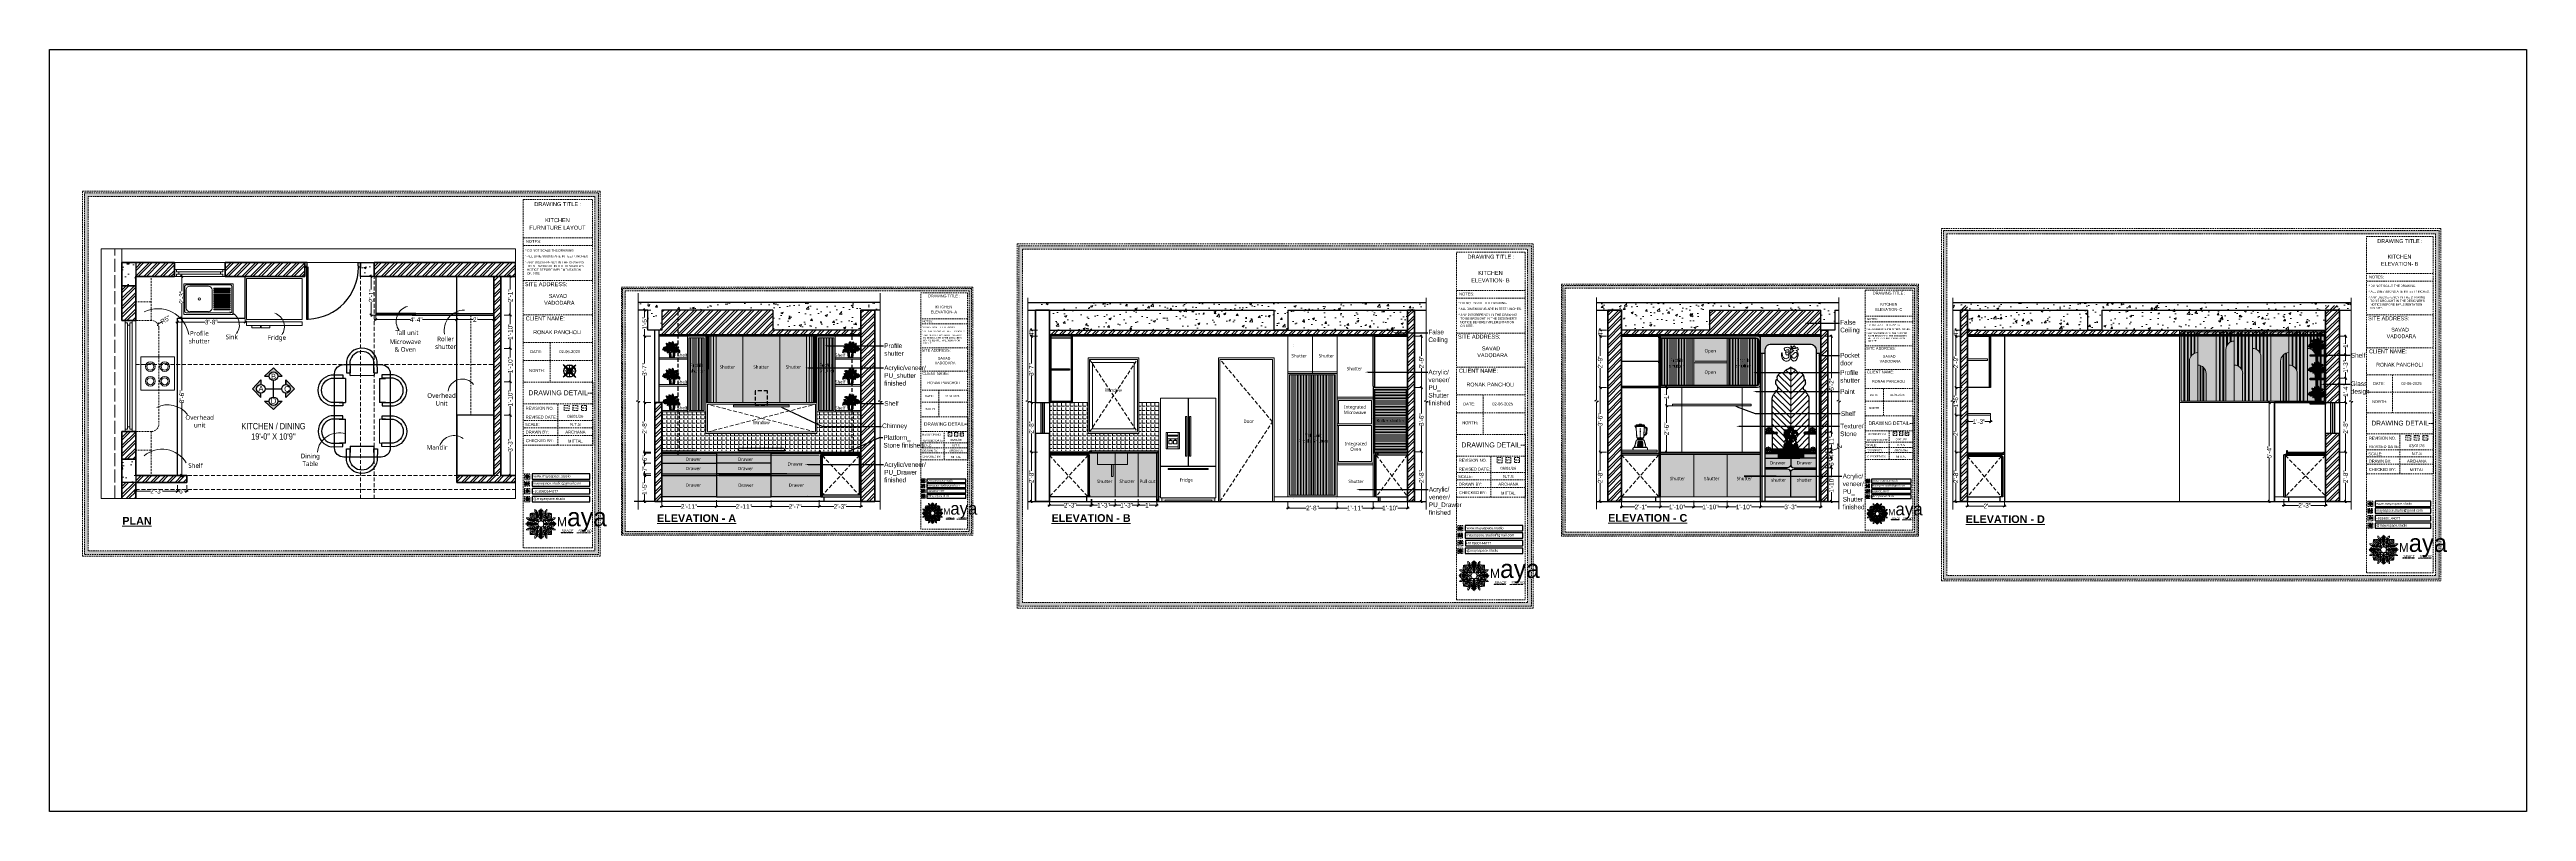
# Model space of a CAD drawing. Header units: millimetres. Extents: x 56222 to 3066687, y -650199 to -121287.
# Drawn here: x 140010 to 141614, y -184419 to -183925 of the extents above; entities outside this region: 7.
import ezdxf
from ezdxf import colors
from ezdxf.entities.mleader import LeaderData, LeaderLine
from ezdxf.enums import TextEntityAlignment as Align
from ezdxf.math import Vec2, Vec3

# ---------------------------------------------------------------- set-up
doc = ezdxf.new("R2010")
doc.units = ezdxf.units.MM
doc.header["$MEASUREMENT"] = 0
doc.header["$PDMODE"] = 35
for name, pattern in [('ACAD_ISO02W100', [15, 12, -3]), ('DASHED', [0.75, 0.5, -0.25]), ('DASHED2', [0.375, 0.25, -0.125]), ('DASHEDX2', [1.5, 1, -0.5]), ('HIDDEN', [0.375, 0.25, -0.125])]:
    doc.linetypes.add(name, pattern=pattern)
doc.layers.get('Defpoints').update_dxf_attribs({"color": 220})
for name, color, linetype, lineweight in [('$TD_AUDIT_GENERATED_(A0BDF17)', 32, 'Continuous', 30), ('03FUN', 37, 'Continuous', 9), ('CENTERLINE ( COLUMN ) ~ DIM', 7, 'Continuous', 9), ('COLUMN', 1, 'Continuous', 30), ('DIM.', 250, 'Continuous', 13), ('dim05', 1, 'Continuous', 13), ('Dimension', 10, 'DASHEDX2', 20), ('el', 7, 'Continuous', 20), ('Electrical', 84, 'Continuous', 30), ('ELEVATION', 250, 'Continuous', 9), ('ELEVATION ( WALL COLOUR ) X_', 7, 'Continuous', 9), ('Farniture', 59, 'Continuous', 25), ('FIRST FLOOR ( DW_RAIL )', 7, 'Continuous', 9), ('FIRST FLOOR ( TEXT )', 7, 'Continuous', 9), ('FUR1', 22, 'Continuous', 0), ('FURNITURE', 32, 'Continuous', 9), ('furniture dimensions', 1, 'DASHED', 0), ('FURNITURE-1', 252, 'Continuous', 13), ('GROUND FLOOR', 7, 'Continuous', 9), ('HACHA', 253, 'Continuous', 5), ('Labelling', 1, 'Continuous', 25), ('NAME PLATE', 7, 'Continuous', 25), ('SECTION ( SLAB PLine )', 104, 'Continuous', 30), ('Text', 7, 'Continuous', 15), ('title block', 7, 'Continuous', 9), ('UTILITY', 48, 'Continuous', 9), ('wall', 7, 'Continuous', 30), ('XX~SLAB ( BEAM )~ ( DIM )', 7, 'Continuous', 9)]:
    doc.layers.add(name, color=color, linetype=linetype, lineweight=lineweight)
for name, color, linetype in [('AR DOOR', 40, 'Continuous'), ('AR ELE-5', 134, 'Continuous'), ('AR HATCH-7', 7, 'Continuous'), ('str coll', 6, 'Continuous')]:
    doc.layers.add(name, color=color, linetype=linetype)
doc.layers.add('hatch', color=250, linetype='Continuous', lineweight=9, transparency=0.5)
doc.styles.add('Arial', font='arial.ttf')
doc.styles.add('century g', font='GOTHIC.TTF')
doc.styles.add('KATHA', font='swissc.ttf')
doc.styles.get("Standard").update_dxf_attribs({"font": 'arial.ttf', "height": 6})
doc.styles.add('style4', font='ARIALN.TTF')
doc.dimstyles.new('Archana', dxfattribs={"dimtxt": 2, "dimasz": 0.75, "dimexe": 0.5, "dimexo": 0.5, "dimgap": 0, "dimtad": 0, "dimzin": 0, "dimdsep": 46, "dimlunit": 4, "dimtxsty": 'century g', "dimblk": 'OBLIQUE', "dimcen": 0, "dimdle": 1, "dimclrd": 256, "dimclre": 256, "dimclrt": 256, "dimadec": 0, "dimazin": 0, "dimtfac": 1, "dimtofl": 0, "dimtmove": 1, "dimatfit": 3, "dimfxl": 1, "dimfxlon": 1, "dimtolj": 1, "dimtzin": 0, "dimlwd": -1, "dimlwe": -1, "dimarcsym": 0})
pattern_1 = [(45, (1918.578, 0), (-2.65165043, 2.65165043), []), (45, (1920.346, 0), (-2.65165043, 2.65165043), [])]
pattern_2 = [(50, (1826.904, 2.807), (14.34520365, -1.2550427), [1.5, -16.5]), (355, (1826.904, 2.807), (-2.7750267, 15.0438427), [1.2, -13.2]), (100.4514445, (1828.099, 2.702), (11.5701769, 13.7887998), [1.2748038, -14.0228422]), (46.1842, (1826.904, 6.807), (21.3448266, -3.3103856), [2.25, -24.75]), (96.635635, (1828.682, 6.531), (18.693239, 19.482372), [1.9122068, -21.0342752]), (351.184164, (1826.904, 6.807), (18.693239, 19.482372), [1.8, -19.8]), (21, (1828.904, 5.807), (11.93814104, -8.0523778), [1.5, -16.5]), (326, (1828.904, 5.807), (4.8663066, 14.5030009), [1.2, -13.2]), (71.451445, (1829.899, 5.136), (16.8044475, 6.45062306), [1.2748038, -14.0228422]), (37.5, (1826.904, 2.807), (0.24319711, 6.65787708), [0, -13.04, 0, -13.4, 0, -13.25]), (7.5, (1826.904, 2.807), (5.26139075, 7.88823424), [0, -7.64, 0, -12.74, 0, -5.05]), (327.5, (1822.444, 2.807), (10.67644872, -0.45109743), [0, -5, 0, -15.6, 0, -20.7]), (317.5, (1820.444, 2.807), (11.6637234, 2.00209965), [0, -6.5, 0, -10.36, 0, -14.7])]
pattern_3 = [(50, (1908.492, 22.076), (14.34520365, -1.2550427), [1.5, -16.5]), (355, (1908.492, 22.076), (-2.7750267, 15.0438427), [1.2, -13.2]), (100.4514445, (1909.687, 21.972), (11.5701769, 13.7887998), [1.2748038, -14.0228422]), (46.1842, (1908.492, 26.076), (21.3448266, -3.3103856), [2.25, -24.75]), (96.635635, (1910.27, 25.8), (18.693239, 19.482372), [1.9122068, -21.0342752]), (351.184164, (1908.492, 26.076), (18.693239, 19.482372), [1.8, -19.8]), (21, (1910.492, 25.076), (11.93814104, -8.0523778), [1.5, -16.5]), (326, (1910.492, 25.076), (4.8663066, 14.5030009), [1.2, -13.2]), (71.451445, (1911.487, 24.405), (16.8044475, 6.45062306), [1.2748038, -14.0228422]), (37.5, (1908.492, 22.076), (0.24319711, 6.65787708), [0, -13.04, 0, -13.4, 0, -13.25]), (7.5, (1908.492, 22.076), (5.26139075, 7.88823424), [0, -7.64, 0, -12.74, 0, -5.05]), (327.5, (1904.032, 22.076), (10.67644872, -0.45109743), [0, -5, 0, -15.6, 0, -20.7]), (317.5, (1902.032, 22.076), (11.6637234, 2.00209965), [0, -6.5, 0, -10.36, 0, -14.7])]
pattern_4 = [(45, (1908.492, 25.076), (-2.65165043, 2.65165043), []), (45, (1910.2597, 25.076), (-2.65165043, 2.65165043), [])]
pattern_5 = [(45, (1925.4746, -6.4516), (-2.65165043, 2.65165043), []), (45, (1927.2424, -6.4516), (-2.65165043, 2.65165043), [])]

# ---------------------------------------------------------------- blocks, each defined once
blk = doc.blocks.new('*U131')
for points in [[(-40, 0), (0, 0), (0, 30), (10, 30), (10, 100), (-40, 100)], [(0, 0), (0, -1120), (30, -1120), (30, 0)], [(1160, 0), (1120, 0), (1120, 30), (1110, 30), (1110, 100), (1160, 100)]]:
    blk.add_lwpolyline(points, close=True)
at = {"layer": 'AR ELE-5', "linetype": 'ByBlock', "ltscale": 15}
blk.add_arc((-2, 1), 1122, 272.373, 359.9653, dxfattribs=at)
blk = doc.blocks.new('sf sfs')
at = {"layer": 'FURNITURE'}
blk.add_line((3348686, -514612.1), (3348664.4, -514612.1), dxfattribs=at)
blk.add_lwpolyline([(3348664.4, -514612.1), (3348664.4, -514590.6), (3348686, -514590.6), (3348686, -514612.1)], dxfattribs=at)
for centre, radius in [((3348670.5, -514596.8), 3.14), ((3348670.5, -514596.8), 2.24), ((3348679.8, -514596.8), 3.14), ((3348679.8, -514596.8), 2.24), ((3348670.5, -514606.3), 3.14), ((3348670.5, -514606.3), 2.24), ((3348679.8, -514606.3), 3.14), ((3348679.8, -514606.3), 2.24)]:
    blk.add_circle(centre, radius, dxfattribs=at)
blk = doc.blocks.new('SED S')
at = {"layer": 'FURNITURE', "lineweight": 18, "elevation": -0.1}
for points in [[(3340618.7, -514630.8), (3340618.7, -514633.1), (3340654.7, -514633.1), (3340654.7, -514630.8)], [(3340618.7, -514634.6), (3340618.7, -514661.2), (3340654.7, -514661.2), (3340654.7, -514634.6)]]:
    blk.add_lwpolyline(points, close=True, dxfattribs=at)
at = {"layer": 'FURNITURE', "lineweight": 18, "elevation": -0.1, "flags": 128}
for points in [[(3340639.6, -514630.8), (3340639.6, -514629.3), (3340645.2, -514629.3), (3340645.2, -514630.8)], [(3340645.7, -514630.8), (3340645.7, -514629.3), (3340651.3, -514629.3), (3340651.3, -514630.8)]]:
    blk.add_lwpolyline(points, dxfattribs=at)
blk = doc.blocks.new('SD DSD')
at = {"layer": 'FURNITURE', "lineweight": 25}
for p, q in [((3348483.7, -514625.3), (3348479.8, -514625.3)), ((3348483.7, -514625.3), (3348483.7, -514640.8)), ((3348486.7, -514623.3), (3348486.7, -514619.4)), ((3348486.7, -514623.3), (3348502.3, -514623.2)), ((3348502.2, -514619.3), (3348502.3, -514623.2)), ((3348505.8, -514625.3), (3348509.7, -514625.3)), ((3348505.8, -514625.3), (3348505.8, -514640.8)), ((3348479.7, -514640.8), (3348483.7, -514640.8)), ((3348509.7, -514640.8), (3348505.8, -514640.8)), ((3348479.7, -514651.8), (3348483.7, -514651.8)), ((3348483.7, -514667.3), (3348483.7, -514651.8)), ((3348483.7, -514667.3), (3348479.8, -514667.3)), ((3348486.7, -514669.2), (3348486.7, -514673.2)), ((3348486.7, -514669.2), (3348502.3, -514669.3)), ((3348502.2, -514673.2), (3348502.3, -514669.3))]:
    blk.add_line(p, q, dxfattribs=at)
at = {"layer": 'FURNITURE'}
for p, q in [((3348509.7, -514651.8), (3348505.8, -514651.8)), ((3348505.8, -514667.3), (3348505.8, -514651.8)), ((3348505.8, -514667.3), (3348509.7, -514667.3))]:
    blk.add_line(p, q, dxfattribs=at)
at = {"layer": 'FURNITURE', "lineweight": 25, "flags": 128}
for points in [[(3348502.2, -514621.6), (3348504.5, -514621.6), (3348504.4, -514614.2, 0.853613), (3348484.4, -514614.2), (3348484.5, -514621.6), (3348486.7, -514621.6)], [(3348502.2, -514619.3), (3348502.2, -514621.6), (3348502.2, -514614.4, 0.835758), (3348486.6, -514614.4), (3348486.7, -514619.4), (3348486.7, -514621.6)], [(3348482, -514640.8), (3348482, -514643), (3348474.6, -514643, -0.853613), (3348474.6, -514623), (3348482, -514623), (3348482, -514625.2)], [(3348479.7, -514640.8), (3348482, -514640.8), (3348474.8, -514640.8, -0.835758), (3348474.8, -514625.2), (3348479.8, -514625.2), (3348482, -514625.2)], [(3348507.5, -514640.8), (3348507.5, -514643), (3348514.9, -514643, 0.853613), (3348514.9, -514623), (3348507.4, -514623), (3348507.4, -514625.2)], [(3348509.7, -514640.8), (3348507.5, -514640.8), (3348514.7, -514640.8, 0.835758), (3348514.7, -514625.2), (3348509.7, -514625.2), (3348507.4, -514625.2)], [(3348482, -514651.8), (3348482, -514649.5), (3348474.6, -514649.6, 0.853613), (3348474.6, -514669.6), (3348482, -514669.5), (3348482, -514667.3)], [(3348479.7, -514651.8), (3348482, -514651.8), (3348474.8, -514651.8, 0.835758), (3348474.8, -514667.3), (3348479.8, -514667.3), (3348482, -514667.3)], [(3348507.5, -514651.8), (3348507.5, -514649.5), (3348514.9, -514649.6, -0.853613), (3348514.9, -514669.6), (3348507.4, -514669.5), (3348507.4, -514667.3)], [(3348509.7, -514651.8), (3348507.5, -514651.8), (3348514.7, -514651.8, -0.835758), (3348514.7, -514667.3), (3348509.7, -514667.3), (3348507.4, -514667.3)], [(3348502.2, -514671), (3348504.5, -514671), (3348504.4, -514678.4, -0.853613), (3348484.4, -514678.4), (3348484.5, -514670.9), (3348486.7, -514670.9)], [(3348502.2, -514673.2), (3348502.2, -514671), (3348502.2, -514678.2, -0.835758), (3348486.6, -514678.2), (3348486.7, -514673.2), (3348486.7, -514670.9)]]:
    blk.add_lwpolyline(points, format="xyb", dxfattribs=at)
at = {"layer": 'FURNITURE', "lineweight": 30}
blk.add_lwpolyline([(3348506.8, -514676.3), (3348482.7, -514676.3, -0.414214), (3348476.7, -514670.3), (3348476.7, -514622.3, -0.414214), (3348482.7, -514616.3), (3348506.8, -514616.3, -0.414214), (3348512.8, -514622.3), (3348512.8, -514670.3, -0.414214)], format="xyb", close=True, dxfattribs=at)
blk = doc.blocks.new('_Oblique')
at = {"layer": 'wall', "color": 0, "lineweight": -2}
blk.add_line((-0.5, -0.5), (0.5, 0.5), dxfattribs=at)
blk = doc.blocks.new('*D311')
at = {"layer": 'Defpoints', "color": 0, "linetype": 'Continuous', "lineweight": 30, "transparency": 16777216}
for p in [(140657.4, -184218.2), (140684.4, -184215.2), (140684.4, -184220.7)]:
    blk.add_point(p, dxfattribs=at)
at = {"layer": 'furniture dimensions', "color": 5, "linetype": 'Continuous', "transparency": 16777216}
for p, q in [((140656.4, -184220.7), (140666.9, -184220.7)), ((140685.4, -184220.7), (140674.8, -184220.7)), ((140684.4, -184216.7), (140684.4, -184221.2))]:
    blk.add_line(p, q, dxfattribs=at)
at = {"layer": 'furniture dimensions', "color": 5, "linetype": 'ByBlock', "transparency": 16777216}
blk.add_line((140657.4, -184218.7), (140657.4, -184221.2), dxfattribs=at)
at = {"layer": 'furniture dimensions', "color": 5, "linetype": 'Continuous', "transparency": 16777216, "xscale": 1.5, "yscale": 1.5, "zscale": 1.5, "rotation": 180}
blk.add_blockref('_Oblique', (140657.4, -184220.7), dxfattribs=at)
at = {"layer": 'furniture dimensions', "color": 5, "linetype": 'Continuous', "transparency": 16777216, "xscale": 1.5, "yscale": 1.5, "zscale": 1.5}
blk.add_blockref('_Oblique', (140684.4, -184220.7), dxfattribs=at)
at = {"layer": 'furniture dimensions', "linetype": 'Continuous', "lineweight": 0, "transparency": 16777216, "insert": (140670.9, -184220.7), "char_height": 3, "attachment_point": 5, "style": 'century g'}
blk.add_mtext('\\A1;2\'-3"', dxfattribs=at)
blk = doc.blocks.new('*D312')
at = {"layer": 'Defpoints', "color": 0, "linetype": 'Continuous', "lineweight": 30, "transparency": 16777216}
for p in [(140645.7, -184186.2), (140657.4, -184186.2), (140657.4, -184218.2)]:
    blk.add_point(p, dxfattribs=at)
at = {"layer": 'furniture dimensions', "color": 5, "linetype": 'Continuous', "transparency": 16777216}
for p, q in [((140649.7, -184186.2), (140645.2, -184186.2)), ((140645.7, -184185.2), (140645.7, -184198.3)), ((140645.7, -184219.2), (140645.7, -184206.2))]:
    blk.add_line(p, q, dxfattribs=at)
at = {"layer": 'furniture dimensions', "color": 5, "linetype": 'ByBlock', "transparency": 16777216}
blk.add_line((140649.7, -184218.2), (140645.2, -184218.2), dxfattribs=at)
at = {"layer": 'furniture dimensions', "color": 5, "linetype": 'Continuous', "transparency": 16777216, "xscale": 1.5, "yscale": 1.5, "zscale": 1.5}
for p, rotation in [((140645.7, -184186.2), 90), ((140645.7, -184218.2), 270)]:
    blk.add_blockref('_Oblique', p, dxfattribs=dict(at, rotation=rotation))
at = {"layer": 'furniture dimensions', "linetype": 'Continuous', "lineweight": 0, "transparency": 16777216, "insert": (140645.7, -184202.2), "char_height": 3, "attachment_point": 5, "rotation": 90, "style": 'century g'}
blk.add_mtext('\\A1;2\'-8"', dxfattribs=at)
blk = doc.blocks.new('*D313')
at = {"layer": 'Defpoints', "color": 0, "linetype": 'Continuous', "lineweight": 30, "transparency": 16777216}
for p in [(140645.7, -184154.2), (140657.4, -184154.2), (140657.4, -184186.2)]:
    blk.add_point(p, dxfattribs=at)
at = {"layer": 'furniture dimensions', "color": 5, "linetype": 'Continuous', "transparency": 16777216}
for p, q in [((140649.7, -184154.2), (140645.2, -184154.2)), ((140645.7, -184153.2), (140645.7, -184166.3)), ((140645.7, -184187.2), (140645.7, -184174.2))]:
    blk.add_line(p, q, dxfattribs=at)
at = {"layer": 'furniture dimensions', "color": 5, "linetype": 'ByBlock', "transparency": 16777216}
blk.add_line((140649.7, -184186.2), (140645.2, -184186.2), dxfattribs=at)
at = {"layer": 'furniture dimensions', "color": 5, "linetype": 'Continuous', "transparency": 16777216, "xscale": 1.5, "yscale": 1.5, "zscale": 1.5}
for p, rotation in [((140645.7, -184154.2), 90), ((140645.7, -184186.2), 270)]:
    blk.add_blockref('_Oblique', p, dxfattribs=dict(at, rotation=rotation))
at = {"layer": 'furniture dimensions', "linetype": 'Continuous', "lineweight": 0, "transparency": 16777216, "insert": (140645.7, -184170.2), "char_height": 3, "attachment_point": 5, "rotation": 90, "style": 'century g'}
blk.add_mtext('\\A1;2\'-8"', dxfattribs=at)
blk = doc.blocks.new('*D314')
at = {"layer": 'Defpoints', "color": 0, "linetype": 'Continuous', "lineweight": 30, "transparency": 16777216}
for p in [(140645.7, -184111.2), (140657.4, -184111.2), (140657.4, -184154.2)]:
    blk.add_point(p, dxfattribs=at)
at = {"layer": 'furniture dimensions', "color": 5, "linetype": 'Continuous', "transparency": 16777216}
for p, q in [((140649.7, -184111.2), (140645.2, -184111.2)), ((140645.7, -184110.2), (140645.7, -184128.8)), ((140645.7, -184155.2), (140645.7, -184136.7))]:
    blk.add_line(p, q, dxfattribs=at)
at = {"layer": 'furniture dimensions', "color": 5, "linetype": 'ByBlock', "transparency": 16777216}
blk.add_line((140649.7, -184154.2), (140645.2, -184154.2), dxfattribs=at)
at = {"layer": 'furniture dimensions', "color": 5, "linetype": 'Continuous', "transparency": 16777216, "xscale": 1.5, "yscale": 1.5, "zscale": 1.5}
for p, rotation in [((140645.7, -184111.2), 90), ((140645.7, -184154.2), 270)]:
    blk.add_blockref('_Oblique', p, dxfattribs=dict(at, rotation=rotation))
at = {"layer": 'furniture dimensions', "linetype": 'Continuous', "lineweight": 0, "transparency": 16777216, "insert": (140645.7, -184132.7), "char_height": 3, "attachment_point": 5, "rotation": 90, "style": 'century g'}
blk.add_mtext('\\A1;3\'-7"', dxfattribs=at)
blk = doc.blocks.new('*D315')
at = {"layer": 'Defpoints', "color": 0, "linetype": 'Continuous', "lineweight": 30, "transparency": 16777216}
for p in [(140684.9, -184215.2), (140699.9, -184215.2), (140699.9, -184220.7)]:
    blk.add_point(p, dxfattribs=at)
at = {"layer": 'furniture dimensions', "color": 5, "linetype": 'Continuous', "transparency": 16777216}
for p, q in [((140683.9, -184220.7), (140688.6, -184220.7)), ((140700.9, -184220.7), (140696.1, -184220.7)), ((140699.9, -184216.7), (140699.9, -184221.2))]:
    blk.add_line(p, q, dxfattribs=at)
at = {"layer": 'furniture dimensions', "color": 5, "linetype": 'ByBlock', "transparency": 16777216}
blk.add_line((140684.9, -184216.7), (140684.9, -184221.2), dxfattribs=at)
at = {"layer": 'furniture dimensions', "color": 5, "linetype": 'Continuous', "transparency": 16777216, "xscale": 1.5, "yscale": 1.5, "zscale": 1.5, "rotation": 180}
blk.add_blockref('_Oblique', (140684.9, -184220.7), dxfattribs=at)
at = {"layer": 'furniture dimensions', "color": 5, "linetype": 'Continuous', "transparency": 16777216, "xscale": 1.5, "yscale": 1.5, "zscale": 1.5}
blk.add_blockref('_Oblique', (140699.9, -184220.7), dxfattribs=at)
at = {"layer": 'furniture dimensions', "linetype": 'Continuous', "lineweight": 0, "transparency": 16777216, "insert": (140692.4, -184220.7), "char_height": 3, "attachment_point": 5, "style": 'century g'}
blk.add_mtext('\\A1;1\'-3"', dxfattribs=at)
blk = doc.blocks.new('*D316')
at = {"layer": 'Defpoints', "color": 0, "linetype": 'Continuous', "lineweight": 30, "transparency": 16777216}
for p in [(140714.9, -184215.2), (140726.9, -184215.2), (140726.9, -184220.7)]:
    blk.add_point(p, dxfattribs=at)
at = {"layer": 'furniture dimensions', "color": 5, "linetype": 'Continuous', "transparency": 16777216}
for p, q in [((140713.9, -184220.7), (140719.7, -184220.7)), ((140727.9, -184220.7), (140722, -184220.7)), ((140726.9, -184216.7), (140726.9, -184221.2))]:
    blk.add_line(p, q, dxfattribs=at)
at = {"layer": 'furniture dimensions', "color": 5, "linetype": 'ByBlock', "transparency": 16777216}
blk.add_line((140714.9, -184216.7), (140714.9, -184221.2), dxfattribs=at)
at = {"layer": 'furniture dimensions', "color": 5, "linetype": 'Continuous', "transparency": 16777216, "xscale": 1.5, "yscale": 1.5, "zscale": 1.5, "rotation": 180}
blk.add_blockref('_Oblique', (140714.9, -184220.7), dxfattribs=at)
at = {"layer": 'furniture dimensions', "color": 5, "linetype": 'Continuous', "transparency": 16777216, "xscale": 1.5, "yscale": 1.5, "zscale": 1.5}
blk.add_blockref('_Oblique', (140726.9, -184220.7), dxfattribs=at)
at = {"layer": 'furniture dimensions', "linetype": 'Continuous', "lineweight": 0, "transparency": 16777216, "insert": (140720.9, -184220.7), "char_height": 3, "attachment_point": 5, "style": 'century g'}
blk.add_mtext("\\A1;1'", dxfattribs=at)
blk = doc.blocks.new('*D386')
at = {"layer": 'Defpoints', "color": 0, "linetype": 'Continuous', "lineweight": 30, "transparency": 16777216}
for p in [(140406.3, -184215.2), (140441.7, -184215.2), (140441.7, -184221.5)]:
    blk.add_point(p, dxfattribs=at)
at = {"layer": 'furniture dimensions', "color": 5, "linetype": 'Continuous', "transparency": 16777216}
for p, q in [((140405.3, -184221.5), (140418.9, -184221.5)), ((140442.7, -184221.5), (140429.1, -184221.5)), ((140441.7, -184217.5), (140441.7, -184222))]:
    blk.add_line(p, q, dxfattribs=at)
at = {"layer": 'furniture dimensions', "color": 5, "linetype": 'ByBlock', "transparency": 16777216}
blk.add_line((140406.3, -184217.5), (140406.3, -184222), dxfattribs=at)
at = {"layer": 'furniture dimensions', "color": 5, "linetype": 'Continuous', "transparency": 16777216, "xscale": 1.5, "yscale": 1.5, "zscale": 1.5, "rotation": 180}
blk.add_blockref('_Oblique', (140406.3, -184221.5), dxfattribs=at)
at = {"layer": 'furniture dimensions', "color": 5, "linetype": 'Continuous', "transparency": 16777216, "xscale": 1.5, "yscale": 1.5, "zscale": 1.5}
blk.add_blockref('_Oblique', (140441.7, -184221.5), dxfattribs=at)
at = {"layer": 'furniture dimensions', "linetype": 'Continuous', "lineweight": 0, "transparency": 16777216, "insert": (140424, -184221.5), "char_height": 3, "attachment_point": 5, "style": 'century g'}
blk.add_mtext('\\A1;2\'-11"', dxfattribs=at)
blk = doc.blocks.new('*D387')
at = {"layer": 'Defpoints', "color": 0, "linetype": 'Continuous', "lineweight": 30, "transparency": 16777216}
for p in [(140441.7, -184215.2), (140477.1, -184215.2), (140477.1, -184221.5)]:
    blk.add_point(p, dxfattribs=at)
at = {"layer": 'furniture dimensions', "color": 5, "linetype": 'Continuous', "transparency": 16777216}
for p, q in [((140440.7, -184221.5), (140454.3, -184221.5)), ((140478.1, -184221.5), (140464.5, -184221.5)), ((140477.1, -184217.5), (140477.1, -184222))]:
    blk.add_line(p, q, dxfattribs=at)
at = {"layer": 'furniture dimensions', "color": 5, "linetype": 'ByBlock', "transparency": 16777216}
blk.add_line((140441.7, -184217.5), (140441.7, -184222), dxfattribs=at)
at = {"layer": 'furniture dimensions', "color": 5, "linetype": 'Continuous', "transparency": 16777216, "xscale": 1.5, "yscale": 1.5, "zscale": 1.5, "rotation": 180}
blk.add_blockref('_Oblique', (140441.7, -184221.5), dxfattribs=at)
at = {"layer": 'furniture dimensions', "color": 5, "linetype": 'Continuous', "transparency": 16777216, "xscale": 1.5, "yscale": 1.5, "zscale": 1.5}
blk.add_blockref('_Oblique', (140477.1, -184221.5), dxfattribs=at)
at = {"layer": 'furniture dimensions', "linetype": 'Continuous', "lineweight": 0, "transparency": 16777216, "insert": (140459.4, -184221.5), "char_height": 3, "attachment_point": 5, "style": 'century g'}
blk.add_mtext('\\A1;2\'-11"', dxfattribs=at)
blk = doc.blocks.new('*D388')
at = {"layer": 'Defpoints', "color": 0, "linetype": 'Continuous', "lineweight": 30, "transparency": 16777216}
for p in [(140477.1, -184215.2), (140508.3, -184215.2), (140508.3, -184221.5)]:
    blk.add_point(p, dxfattribs=at)
at = {"layer": 'furniture dimensions', "color": 5, "linetype": 'Continuous', "transparency": 16777216}
for p, q in [((140476.1, -184221.5), (140488.7, -184221.5)), ((140509.3, -184221.5), (140496.6, -184221.5)), ((140508.3, -184217.5), (140508.3, -184222))]:
    blk.add_line(p, q, dxfattribs=at)
at = {"layer": 'furniture dimensions', "color": 5, "linetype": 'ByBlock', "transparency": 16777216}
blk.add_line((140477.1, -184217.5), (140477.1, -184222), dxfattribs=at)
at = {"layer": 'furniture dimensions', "color": 5, "linetype": 'Continuous', "transparency": 16777216, "xscale": 1.5, "yscale": 1.5, "zscale": 1.5, "rotation": 180}
blk.add_blockref('_Oblique', (140477.1, -184221.5), dxfattribs=at)
at = {"layer": 'furniture dimensions', "color": 5, "linetype": 'Continuous', "transparency": 16777216, "xscale": 1.5, "yscale": 1.5, "zscale": 1.5}
blk.add_blockref('_Oblique', (140508.3, -184221.5), dxfattribs=at)
at = {"layer": 'furniture dimensions', "linetype": 'Continuous', "lineweight": 0, "transparency": 16777216, "insert": (140492.7, -184221.5), "char_height": 3, "attachment_point": 5, "style": 'century g'}
blk.add_mtext('\\A1;2\'-7"', dxfattribs=at)
blk = doc.blocks.new('*D389')
at = {"layer": 'Defpoints', "color": 0, "linetype": 'Continuous', "lineweight": 30, "transparency": 16777216}
for p in [(140508.3, -184215.2), (140535.3, -184218.2), (140535.3, -184221.5)]:
    blk.add_point(p, dxfattribs=at)
at = {"layer": 'furniture dimensions', "color": 5, "linetype": 'Continuous', "transparency": 16777216}
for p, q in [((140507.3, -184221.5), (140517.8, -184221.5)), ((140536.3, -184221.5), (140525.7, -184221.5)), ((140535.3, -184218.7), (140535.3, -184222))]:
    blk.add_line(p, q, dxfattribs=at)
at = {"layer": 'furniture dimensions', "color": 5, "linetype": 'ByBlock', "transparency": 16777216}
blk.add_line((140508.3, -184217.5), (140508.3, -184222), dxfattribs=at)
at = {"layer": 'furniture dimensions', "color": 5, "linetype": 'Continuous', "transparency": 16777216, "xscale": 1.5, "yscale": 1.5, "zscale": 1.5, "rotation": 180}
blk.add_blockref('_Oblique', (140508.3, -184221.5), dxfattribs=at)
at = {"layer": 'furniture dimensions', "color": 5, "linetype": 'Continuous', "transparency": 16777216, "xscale": 1.5, "yscale": 1.5, "zscale": 1.5}
blk.add_blockref('_Oblique', (140535.3, -184221.5), dxfattribs=at)
at = {"layer": 'furniture dimensions', "linetype": 'Continuous', "lineweight": 0, "transparency": 16777216, "insert": (140521.8, -184221.5), "char_height": 3, "attachment_point": 5, "style": 'century g'}
blk.add_mtext('\\A1;2\'-3"', dxfattribs=at)
blk = doc.blocks.new('*D390')
at = {"layer": 'Defpoints', "color": 0, "linetype": 'Continuous', "lineweight": 30, "transparency": 16777216}
for p in [(140395.1, -184201.5), (140406.3, -184201.5), (140398.8, -184218.2)]:
    blk.add_point(p, dxfattribs=at)
at = {"layer": 'furniture dimensions', "color": 5, "linetype": 'Continuous', "transparency": 16777216}
for p, q in [((140399.1, -184201.5), (140394.6, -184201.5)), ((140395.1, -184200.5), (140395.1, -184206.1)), ((140395.1, -184219.2), (140395.1, -184213.6))]:
    blk.add_line(p, q, dxfattribs=at)
at = {"layer": 'furniture dimensions', "color": 5, "linetype": 'ByBlock', "transparency": 16777216}
blk.add_line((140398.3, -184218.2), (140394.6, -184218.2), dxfattribs=at)
at = {"layer": 'furniture dimensions', "color": 5, "linetype": 'Continuous', "transparency": 16777216, "xscale": 1.5, "yscale": 1.5, "zscale": 1.5}
for p, rotation in [((140395.1, -184201.5), 90), ((140395.1, -184218.2), 270)]:
    blk.add_blockref('_Oblique', p, dxfattribs=dict(at, rotation=rotation))
at = {"layer": 'furniture dimensions', "linetype": 'Continuous', "lineweight": 0, "transparency": 16777216, "insert": (140395.1, -184209.9), "char_height": 3, "attachment_point": 5, "rotation": 90, "style": 'century g'}
blk.add_mtext('\\A1;1\'-5"', dxfattribs=at)
blk = doc.blocks.new('*D391')
at = {"layer": 'Defpoints', "color": 0, "linetype": 'Continuous', "lineweight": 30, "transparency": 16777216}
for p in [(140395.1, -184154.2), (140403.3, -184154.2), (140406.3, -184186.2)]:
    blk.add_point(p, dxfattribs=at)
at = {"layer": 'furniture dimensions', "color": 5, "linetype": 'Continuous', "transparency": 16777216}
for p, q in [((140399.1, -184154.2), (140394.6, -184154.2)), ((140395.1, -184153.2), (140395.1, -184166.3)), ((140395.1, -184187.2), (140395.1, -184174.2))]:
    blk.add_line(p, q, dxfattribs=at)
at = {"layer": 'furniture dimensions', "color": 5, "linetype": 'ByBlock', "transparency": 16777216}
blk.add_line((140399.1, -184186.2), (140394.6, -184186.2), dxfattribs=at)
at = {"layer": 'furniture dimensions', "color": 5, "linetype": 'Continuous', "transparency": 16777216, "xscale": 1.5, "yscale": 1.5, "zscale": 1.5}
for p, rotation in [((140395.1, -184154.2), 90), ((140395.1, -184186.2), 270)]:
    blk.add_blockref('_Oblique', p, dxfattribs=dict(at, rotation=rotation))
at = {"layer": 'furniture dimensions', "linetype": 'Continuous', "lineweight": 0, "transparency": 16777216, "insert": (140395.1, -184170.2), "char_height": 3, "attachment_point": 5, "rotation": 90, "style": 'century g'}
blk.add_mtext('\\A1;2\'-8"', dxfattribs=at)
blk = doc.blocks.new('*D392')
at = {"layer": 'Defpoints', "color": 0, "linetype": 'Continuous', "lineweight": 30, "transparency": 16777216}
for p in [(140395.1, -184111.2), (140404.3, -184111.2), (140403.3, -184154.2)]:
    blk.add_point(p, dxfattribs=at)
at = {"layer": 'furniture dimensions', "color": 5, "linetype": 'Continuous', "transparency": 16777216}
for p, q in [((140399.1, -184111.2), (140394.6, -184111.2)), ((140395.1, -184110.2), (140395.1, -184128.8)), ((140395.1, -184155.2), (140395.1, -184136.7))]:
    blk.add_line(p, q, dxfattribs=at)
at = {"layer": 'furniture dimensions', "color": 5, "linetype": 'ByBlock', "transparency": 16777216}
blk.add_line((140399.1, -184154.2), (140394.6, -184154.2), dxfattribs=at)
at = {"layer": 'furniture dimensions', "color": 5, "linetype": 'Continuous', "transparency": 16777216, "xscale": 1.5, "yscale": 1.5, "zscale": 1.5}
for p, rotation in [((140395.1, -184111.2), 90), ((140395.1, -184154.2), 270)]:
    blk.add_blockref('_Oblique', p, dxfattribs=dict(at, rotation=rotation))
at = {"layer": 'furniture dimensions', "linetype": 'Continuous', "lineweight": 0, "transparency": 16777216, "insert": (140395.1, -184132.7), "char_height": 3, "attachment_point": 5, "rotation": 90, "style": 'century g'}
blk.add_mtext('\\A1;3\'-7"', dxfattribs=at)
blk = doc.blocks.new('*D393')
at = {"layer": 'Defpoints', "color": 0, "linetype": 'Continuous', "lineweight": 30, "transparency": 16777216}
for p in [(140395.1, -184094.2), (140406.3, -184094.2), (140406.3, -184111.2)]:
    blk.add_point(p, dxfattribs=at)
at = {"layer": 'furniture dimensions', "color": 5, "linetype": 'Continuous', "transparency": 16777216}
for p, q in [((140399.1, -184094.2), (140394.6, -184094.2)), ((140395.1, -184093.2), (140395.1, -184099)), ((140395.1, -184112.2), (140395.1, -184106.5))]:
    blk.add_line(p, q, dxfattribs=at)
at = {"layer": 'furniture dimensions', "color": 5, "linetype": 'ByBlock', "transparency": 16777216}
blk.add_line((140399.1, -184111.2), (140394.6, -184111.2), dxfattribs=at)
at = {"layer": 'furniture dimensions', "color": 5, "linetype": 'Continuous', "transparency": 16777216, "xscale": 1.5, "yscale": 1.5, "zscale": 1.5}
for p, rotation in [((140395.1, -184094.2), 90), ((140395.1, -184111.2), 270)]:
    blk.add_blockref('_Oblique', p, dxfattribs=dict(at, rotation=rotation))
at = {"layer": 'furniture dimensions', "linetype": 'Continuous', "lineweight": 0, "transparency": 16777216, "insert": (140395.1, -184102.7), "char_height": 3, "attachment_point": 5, "rotation": 90, "style": 'century g'}
blk.add_mtext('\\A1;1\'-5"', dxfattribs=at)
blk = doc.blocks.new('*D399')
at = {"layer": 'Defpoints', "color": 0, "linetype": 'Continuous', "lineweight": 30, "transparency": 16777216}
for p in [(140811.9, -184215.2), (140843.7, -184215.2), (140843.7, -184222.5)]:
    blk.add_point(p, dxfattribs=at)
at = {"layer": 'furniture dimensions', "color": 5, "linetype": 'Continuous', "transparency": 16777216}
for p, q in [((140810.9, -184222.5), (140823.8, -184222.5)), ((140844.7, -184222.5), (140831.7, -184222.5)), ((140843.7, -184218.5), (140843.7, -184223))]:
    blk.add_line(p, q, dxfattribs=at)
at = {"layer": 'furniture dimensions', "color": 5, "linetype": 'ByBlock', "transparency": 16777216}
blk.add_line((140811.9, -184218.5), (140811.9, -184223), dxfattribs=at)
at = {"layer": 'furniture dimensions', "color": 5, "linetype": 'Continuous', "transparency": 16777216, "xscale": 1.5, "yscale": 1.5, "zscale": 1.5, "rotation": 180}
blk.add_blockref('_Oblique', (140811.9, -184222.5), dxfattribs=at)
at = {"layer": 'furniture dimensions', "color": 5, "linetype": 'Continuous', "transparency": 16777216, "xscale": 1.5, "yscale": 1.5, "zscale": 1.5}
blk.add_blockref('_Oblique', (140843.7, -184222.5), dxfattribs=at)
at = {"layer": 'furniture dimensions', "linetype": 'Continuous', "lineweight": 0, "transparency": 16777216, "insert": (140827.8, -184222.5), "char_height": 3, "attachment_point": 5, "style": 'century g'}
blk.add_mtext('\\A1;2\'-8"', dxfattribs=at)
blk = doc.blocks.new('*D400')
at = {"layer": 'Defpoints', "color": 0, "linetype": 'Continuous', "lineweight": 30, "transparency": 16777216}
for p in [(140843.7, -184215.2), (140867.1, -184215.2), (140867.1, -184222.5)]:
    blk.add_point(p, dxfattribs=at)
at = {"layer": 'furniture dimensions', "color": 5, "linetype": 'Continuous', "transparency": 16777216}
for p, q in [((140842.7, -184222.5), (140850.5, -184222.5)), ((140868.1, -184222.5), (140860.3, -184222.5)), ((140867.1, -184218.5), (140867.1, -184223))]:
    blk.add_line(p, q, dxfattribs=at)
at = {"layer": 'furniture dimensions', "color": 5, "linetype": 'ByBlock', "transparency": 16777216}
blk.add_line((140843.7, -184218.5), (140843.7, -184223), dxfattribs=at)
at = {"layer": 'furniture dimensions', "color": 5, "linetype": 'Continuous', "transparency": 16777216, "xscale": 1.5, "yscale": 1.5, "zscale": 1.5, "rotation": 180}
blk.add_blockref('_Oblique', (140843.7, -184222.5), dxfattribs=at)
at = {"layer": 'furniture dimensions', "color": 5, "linetype": 'Continuous', "transparency": 16777216, "xscale": 1.5, "yscale": 1.5, "zscale": 1.5}
blk.add_blockref('_Oblique', (140867.1, -184222.5), dxfattribs=at)
at = {"layer": 'furniture dimensions', "linetype": 'Continuous', "lineweight": 0, "transparency": 16777216, "insert": (140855.4, -184222.5), "char_height": 3, "attachment_point": 5, "style": 'century g'}
blk.add_mtext('\\A1;1\'-11"', dxfattribs=at)
blk = doc.blocks.new('*D401')
at = {"layer": 'Defpoints', "color": 0, "linetype": 'Continuous', "lineweight": 30, "transparency": 16777216}
for p in [(140867.1, -184215.2), (140867.1, -184222.5), (140889.4, -184218.2)]:
    blk.add_point(p, dxfattribs=at)
at = {"layer": 'furniture dimensions', "color": 5, "linetype": 'Continuous', "transparency": 16777216}
for p, q in [((140866.1, -184222.5), (140873.4, -184222.5)), ((140867.1, -184218.5), (140867.1, -184223)), ((140890.4, -184222.5), (140883.1, -184222.5))]:
    blk.add_line(p, q, dxfattribs=at)
at = {"layer": 'furniture dimensions', "color": 5, "linetype": 'ByBlock', "transparency": 16777216}
blk.add_line((140889.4, -184218.7), (140889.4, -184223), dxfattribs=at)
at = {"layer": 'furniture dimensions', "color": 5, "linetype": 'Continuous', "transparency": 16777216, "xscale": 1.5, "yscale": 1.5, "zscale": 1.5, "rotation": 180}
blk.add_blockref('_Oblique', (140867.1, -184222.5), dxfattribs=at)
at = {"layer": 'furniture dimensions', "color": 5, "linetype": 'Continuous', "transparency": 16777216, "xscale": 1.5, "yscale": 1.5, "zscale": 1.5}
blk.add_blockref('_Oblique', (140889.4, -184222.5), dxfattribs=at)
at = {"layer": 'furniture dimensions', "linetype": 'Continuous', "lineweight": 0, "transparency": 16777216, "insert": (140878.2, -184222.5), "char_height": 3, "attachment_point": 5, "style": 'century g'}
blk.add_mtext('\\A1;1\'-10"', dxfattribs=at)
blk = doc.blocks.new('*D402')
at = {"layer": 'Defpoints', "color": 0, "linetype": 'Continuous', "lineweight": 30, "transparency": 16777216}
for p in [(140867.8, -184186), (140898.4, -184186), (140887, -184218.2)]:
    blk.add_point(p, dxfattribs=at)
at = {"layer": 'furniture dimensions', "color": 5, "linetype": 'Continuous', "transparency": 16777216}
for p, q in [((140894.4, -184186), (140898.9, -184186)), ((140898.4, -184185), (140898.4, -184198.2)), ((140898.4, -184219.2), (140898.4, -184206.1))]:
    blk.add_line(p, q, dxfattribs=at)
at = {"layer": 'furniture dimensions', "color": 5, "linetype": 'ByBlock', "transparency": 16777216}
blk.add_line((140894.4, -184218.2), (140898.9, -184218.2), dxfattribs=at)
at = {"layer": 'furniture dimensions', "color": 5, "linetype": 'Continuous', "transparency": 16777216, "xscale": 1.5, "yscale": 1.5, "zscale": 1.5}
for p, rotation in [((140898.4, -184186), 90), ((140898.4, -184218.2), 270)]:
    blk.add_blockref('_Oblique', p, dxfattribs=dict(at, rotation=rotation))
at = {"layer": 'furniture dimensions', "linetype": 'Continuous', "lineweight": 0, "transparency": 16777216, "insert": (140898.4, -184202.1), "char_height": 3, "attachment_point": 5, "rotation": 90, "style": 'century g'}
blk.add_mtext('\\A1;2\'-8"', dxfattribs=at)
blk = doc.blocks.new('*D403')
at = {"layer": 'Defpoints', "color": 0, "linetype": 'Continuous', "lineweight": 30, "transparency": 16777216}
for p in [(140887, -184144.4), (140898.4, -184144.4), (140887, -184186)]:
    blk.add_point(p, dxfattribs=at)
at = {"layer": 'furniture dimensions', "color": 5, "linetype": 'Continuous', "transparency": 16777216}
for p, q in [((140898.4, -184143.4), (140898.4, -184161.2)), ((140894.4, -184144.4), (140898.9, -184144.4)), ((140898.4, -184187), (140898.4, -184169.1))]:
    blk.add_line(p, q, dxfattribs=at)
at = {"layer": 'furniture dimensions', "color": 5, "linetype": 'ByBlock', "transparency": 16777216}
blk.add_line((140894.4, -184186), (140898.9, -184186), dxfattribs=at)
at = {"layer": 'furniture dimensions', "color": 5, "linetype": 'Continuous', "transparency": 16777216, "xscale": 1.5, "yscale": 1.5, "zscale": 1.5}
for p, rotation in [((140898.4, -184144.4), 90), ((140898.4, -184186), 270)]:
    blk.add_blockref('_Oblique', p, dxfattribs=dict(at, rotation=rotation))
at = {"layer": 'furniture dimensions', "linetype": 'Continuous', "lineweight": 0, "transparency": 16777216, "insert": (140898.4, -184165.2), "char_height": 3, "attachment_point": 5, "rotation": 90, "style": 'century g'}
blk.add_mtext('\\A1;3\'-6"', dxfattribs=at)
blk = doc.blocks.new('*D404')
at = {"layer": 'Defpoints', "color": 0, "linetype": 'Continuous', "lineweight": 30, "transparency": 16777216}
for p in [(140887, -184111.2), (140898.4, -184111.2), (140887, -184144.4)]:
    blk.add_point(p, dxfattribs=at)
at = {"layer": 'furniture dimensions', "color": 5, "linetype": 'Continuous', "transparency": 16777216}
for p, q in [((140894.4, -184111.2), (140898.9, -184111.2)), ((140898.4, -184110.2), (140898.4, -184123.9)), ((140898.4, -184145.4), (140898.4, -184131.8))]:
    blk.add_line(p, q, dxfattribs=at)
at = {"layer": 'furniture dimensions', "color": 5, "linetype": 'ByBlock', "transparency": 16777216}
blk.add_line((140894.4, -184144.4), (140898.9, -184144.4), dxfattribs=at)
at = {"layer": 'furniture dimensions', "color": 5, "linetype": 'Continuous', "transparency": 16777216, "xscale": 1.5, "yscale": 1.5, "zscale": 1.5}
for p, rotation in [((140898.4, -184111.2), 90), ((140898.4, -184144.4), 270)]:
    blk.add_blockref('_Oblique', p, dxfattribs=dict(at, rotation=rotation))
at = {"layer": 'furniture dimensions', "linetype": 'Continuous', "lineweight": 0, "transparency": 16777216, "insert": (140898.4, -184127.8), "char_height": 3, "attachment_point": 5, "rotation": 90, "style": 'century g'}
blk.add_mtext('\\A1;2\'-9"', dxfattribs=at)
blk = doc.blocks.new('RH')
at = {"color": 251, "true_color": 0x636466}
for p, q in [((137588.942, 17688.335), (137589.144, 17688.335)), ((137588.942, 17688.335), (137588.963, 17688.168)), ((137588.942, 17688.33), (137589.144, 17688.33)), ((137588.942, 17688.326), (137589.144, 17688.326)), ((137589.144, 17688.335), (137589.123, 17688.168)), ((137588.958, 17688.215), (137588.958, 17688.2)), ((137588.971, 17688.16), (137589.115, 17688.16)), ((137589.128, 17688.215), (137589.128, 17688.2))]:
    blk.add_line(p, q, dxfattribs=at)
for points in [[(137588.779, 17688.322), (137588.805, 17688.342), (137588.818, 17688.353), (137588.824, 17688.364), (137588.837, 17688.381), (137588.847, 17688.397)], [(137588.811, 17688.377), (137588.8, 17688.367), (137588.8, 17688.361), (137588.791, 17688.352), (137588.785, 17688.344)], [(137588.842, 17688.391), (137588.824, 17688.384), (137588.807, 17688.375), (137588.8, 17688.372), (137588.792, 17688.365), (137588.786, 17688.358)], [(137588.848, 17688.416), (137588.829, 17688.409), (137588.824, 17688.407), (137588.815, 17688.399), (137588.809, 17688.396), (137588.802, 17688.389), (137588.794, 17688.382)], [(137588.815, 17688.501), (137588.845, 17688.492), (137588.862, 17688.486), (137588.871, 17688.478), (137588.889, 17688.467), (137588.905, 17688.456)], [(137588.837, 17688.381), (137588.83, 17688.361), (137588.824, 17688.342), (137588.816, 17688.327)], [(137588.866, 17688.399), (137588.86, 17688.374), (137588.853, 17688.367), (137588.843, 17688.354), (137588.835, 17688.34), (137588.825, 17688.33)], [(137588.863, 17688.462), (137588.85, 17688.467), (137588.848, 17688.472), (137588.836, 17688.478), (137588.827, 17688.483)], [(137588.898, 17688.46), (137588.879, 17688.46), (137588.859, 17688.462), (137588.852, 17688.462), (137588.841, 17688.466), (137588.833, 17688.469)], [(137588.846, 17688.596), (137588.875, 17688.581), (137588.89, 17688.574), (137588.903, 17688.573), (137588.923, 17688.568), (137588.942, 17688.565)], [(137588.847, 17688.397), (137588.87, 17688.415), (137588.902, 17688.422)], [(137588.889, 17688.467), (137588.876, 17688.483), (137588.864, 17688.498), (137588.85, 17688.51)], [(137588.912, 17688.438), (137588.893, 17688.438), (137588.887, 17688.438), (137588.876, 17688.442), (137588.869, 17688.443), (137588.859, 17688.446), (137588.85, 17688.45)], [(137588.924, 17688.46), (137588.908, 17688.482), (137588.899, 17688.486), (137588.885, 17688.495), (137588.873, 17688.505), (137588.86, 17688.51)], [(137588.923, 17688.568), (137588.903, 17688.566), (137588.883, 17688.564), (137588.865, 17688.565)], [(137588.909, 17688.59), (137588.896, 17688.595), (137588.89, 17688.593), (137588.878, 17688.597), (137588.868, 17688.601)], [(137588.952, 17688.548), (137588.926, 17688.544), (137588.917, 17688.548), (137588.901, 17688.551), (137588.885, 17688.552), (137588.872, 17688.558)], [(137588.935, 17688.567), (137588.921, 17688.58), (137588.906, 17688.592), (137588.9, 17688.598), (137588.89, 17688.603), (137588.882, 17688.605)], [(137588.931, 17688.424), (137588.91, 17688.409), (137588.906, 17688.4), (137588.897, 17688.386), (137588.887, 17688.374), (137588.882, 17688.361)], [(137588.925, 17688.39), (137588.909, 17688.377), (137588.893, 17688.364), (137588.882, 17688.351)], [(137588.891, 17688.315), (137588.9, 17688.346), (137588.906, 17688.362), (137588.914, 17688.372), (137588.925, 17688.39), (137588.936, 17688.406)], [(137588.955, 17688.447), (137588.953, 17688.449), (137588.905, 17688.456)], [(137588.96, 17688.572), (137588.946, 17688.586), (137588.942, 17688.59), (137588.931, 17688.595), (137588.926, 17688.6), (137588.917, 17688.603), (137588.907, 17688.607)], [(137588.93, 17688.364), (137588.925, 17688.351), (137588.92, 17688.348), (137588.914, 17688.337), (137588.909, 17688.328)], [(137588.932, 17688.399), (137588.932, 17688.38), (137588.93, 17688.36), (137588.93, 17688.352), (137588.926, 17688.342), (137588.922, 17688.334)], [(137588.931, 17688.471), (137588.953, 17688.494), (137588.966, 17688.505), (137588.978, 17688.51), (137588.996, 17688.52), (137589.013, 17688.529)], [(137588.996, 17688.52), (137588.976, 17688.517), (137588.956, 17688.513), (137588.94, 17688.507)], [(137588.954, 17688.413), (137588.954, 17688.394), (137588.954, 17688.388), (137588.95, 17688.377), (137588.949, 17688.37), (137588.945, 17688.36), (137588.941, 17688.351)], [(137588.942, 17688.565), (137589.015, 17688.554)], [(137589.018, 17688.548), (137588.992, 17688.544), (137588.984, 17688.538), (137588.97, 17688.53), (137588.955, 17688.524), (137588.945, 17688.515)], [(137588.995, 17688.465), (137588.974, 17688.45), (137588.97, 17688.441), (137588.96, 17688.427), (137588.95, 17688.415), (137588.95, 17688.413)], [(137588.952, 17688.323), (137588.957, 17688.315), (137588.954, 17688.309), (137588.958, 17688.3), (137588.954, 17688.29), (137588.957, 17688.279), (137588.953, 17688.27), (137588.957, 17688.262), (137588.954, 17688.249), (137588.959, 17688.241), (137588.956, 17688.226)], [(137588.989, 17688.495), (137588.978, 17688.486), (137588.972, 17688.486), (137588.961, 17688.479), (137588.953, 17688.473)], [(137588.954, 17688.356), (137588.958, 17688.368)], [(137588.956, 17688.326), (137588.962, 17688.317), (137588.959, 17688.312), (137588.962, 17688.302), (137588.959, 17688.292), (137588.962, 17688.281), (137588.958, 17688.273), (137588.962, 17688.264), (137588.959, 17688.251), (137588.964, 17688.243), (137588.957, 17688.214)], [(137588.988, 17688.431), (137588.972, 17688.418), (137588.962, 17688.41)], [(137589.007, 17688.525), (137588.998, 17688.508), (137588.986, 17688.492), (137588.983, 17688.485), (137588.975, 17688.478), (137588.967, 17688.473)], [(137588.967, 17688.437), (137588.967, 17688.437), (137588.967, 17688.457)], [(137588.967, 17688.326), (137588.972, 17688.31), (137588.971, 17688.306), (137588.974, 17688.3), (137588.971, 17688.292), (137588.971, 17688.282), (137588.972, 17688.269), (137588.976, 17688.262), (137588.971, 17688.256), (137588.976, 17688.243), (137588.973, 17688.236), (137588.978, 17688.225), (137588.977, 17688.216), (137588.98, 17688.204), (137588.976, 17688.197), (137588.973, 17688.187), (137588.977, 17688.179), (137588.973, 17688.173), (137588.975, 17688.168), (137588.97, 17688.164), (137588.973, 17688.161)], [(137588.968, 17688.401), (137588.969, 17688.403), (137588.977, 17688.413), (137588.988, 17688.431), (137588.999, 17688.446)], [(137588.971, 17688.326), (137588.977, 17688.31), (137588.975, 17688.306), (137588.979, 17688.3), (137588.975, 17688.292), (137588.975, 17688.282), (137588.977, 17688.269), (137588.981, 17688.262), (137588.976, 17688.256), (137588.981, 17688.243), (137588.977, 17688.236), (137588.982, 17688.225), (137588.981, 17688.216), (137588.985, 17688.204), (137588.981, 17688.197), (137588.977, 17688.187), (137588.981, 17688.179), (137588.977, 17688.173), (137588.98, 17688.168), (137588.975, 17688.164), (137588.977, 17688.161)], [(137588.994, 17688.405), (137588.989, 17688.392), (137588.983, 17688.389), (137588.977, 17688.378), (137588.973, 17688.369)], [(137588.995, 17688.44), (137588.996, 17688.42), (137588.993, 17688.401), (137588.993, 17688.393), (137588.99, 17688.383), (137588.986, 17688.375)], [(137588.988, 17688.326), (137588.993, 17688.31), (137588.992, 17688.306), (137588.996, 17688.3), (137588.992, 17688.292), (137588.992, 17688.282), (137588.993, 17688.269), (137588.997, 17688.262), (137588.993, 17688.256), (137588.997, 17688.243), (137588.994, 17688.236), (137588.999, 17688.225), (137588.998, 17688.216), (137589.001, 17688.204), (137588.997, 17688.197), (137588.994, 17688.187), (137588.998, 17688.179), (137588.994, 17688.173), (137588.997, 17688.168), (137588.991, 17688.164), (137588.994, 17688.161)], [(137589.043, 17688.395), (137589.027, 17688.433), (137589.009, 17688.445), (137588.991, 17688.481)], [(137589.033, 17688.527), (137589.024, 17688.51), (137589.021, 17688.505), (137589.012, 17688.497), (137589.008, 17688.491), (137589, 17688.485), (137588.992, 17688.478)], [(137588.995, 17688.326), (137589.001, 17688.31), (137589, 17688.306), (137589.003, 17688.3), (137589, 17688.292), (137589, 17688.282), (137589.001, 17688.269), (137589.005, 17688.262), (137589, 17688.256), (137589.005, 17688.243), (137589.001, 17688.236), (137589.007, 17688.225), (137589.005, 17688.216), (137589.009, 17688.204), (137589.005, 17688.197), (137589.001, 17688.187), (137589.005, 17688.179), (137589.001, 17688.173), (137589.004, 17688.168), (137588.999, 17688.164), (137589.001, 17688.161)], [(137589.013, 17688.575), (137589.001, 17688.598), (137589.002, 17688.608), (137589, 17688.625), (137588.996, 17688.64), (137588.997, 17688.654)], [(137588.999, 17688.446), (137589.023, 17688.469), (137589.044, 17688.465)], [(137589, 17688.326), (137589.005, 17688.31), (137589.004, 17688.306), (137589.008, 17688.3), (137589.004, 17688.292), (137589.004, 17688.282), (137589.005, 17688.269), (137589.01, 17688.262), (137589.005, 17688.256), (137589.01, 17688.243), (137589.006, 17688.236), (137589.011, 17688.225), (137589.01, 17688.216), (137589.014, 17688.204), (137589.01, 17688.197), (137589.006, 17688.187), (137589.01, 17688.179), (137589.006, 17688.173), (137589.009, 17688.168), (137589.004, 17688.164), (137589.006, 17688.161)], [(137589.023, 17688.609), (137589.014, 17688.627), (137589.006, 17688.645), (137589.002, 17688.663)], [(137589.017, 17688.454), (137589.018, 17688.434), (137589.018, 17688.429), (137589.013, 17688.417), (137589.013, 17688.411), (137589.009, 17688.401), (137589.005, 17688.392)], [(137589.006, 17688.394), (137589.009, 17688.377), (137589.02, 17688.359), (137589.021, 17688.335)], [(137589.029, 17688.354), (137589.011, 17688.39), (137589.009, 17688.392)], [(137589.013, 17688.529), (137589.043, 17688.539), (137589.065, 17688.528)], [(137589.016, 17688.335), (137589.029, 17688.354), (137589.037, 17688.37)], [(137589.026, 17688.69), (137589.02, 17688.659), (137589.018, 17688.642), (137589.021, 17688.63), (137589.023, 17688.609), (137589.026, 17688.59)], [(137589.021, 17688.335), (137589.022, 17688.335)], [(137589.025, 17688.597), (137589.034, 17688.614), (137589.04, 17688.633), (137589.044, 17688.64), (137589.045, 17688.651), (137589.045, 17688.659)], [(137589.026, 17688.59), (137589.028, 17688.562), (137589.032, 17688.553), (137589.043, 17688.539), (137589.044, 17688.517), (137589.036, 17688.497), (137589.045, 17688.458)], [(137589.041, 17688.362), (137589.033, 17688.346), (137589.03, 17688.335)], [(137589.081, 17688.471), (137589.06, 17688.456), (137589.056, 17688.446), (137589.047, 17688.432), (137589.037, 17688.42), (137589.032, 17688.407)], [(137589.074, 17688.436), (137589.059, 17688.424), (137589.043, 17688.411), (137589.032, 17688.397)], [(137589.039, 17688.629), (137589.04, 17688.643), (137589.037, 17688.648), (137589.037, 17688.661), (137589.037, 17688.671)], [(137589.038, 17688.342), (137589.037, 17688.335)], [(137589.038, 17688.575), (137589.047, 17688.592), (137589.05, 17688.597), (137589.051, 17688.609), (137589.054, 17688.616), (137589.054, 17688.626), (137589.055, 17688.636)], [(137589.041, 17688.362), (137589.05, 17688.393), (137589.056, 17688.409), (137589.063, 17688.418), (137589.074, 17688.436), (137589.086, 17688.452)], [(137589.093, 17688.587), (137589.064, 17688.564), (137589.043, 17688.539)], [(137589.043, 17688.455), (137589.068, 17688.469), (137589.068, 17688.504), (137589.084, 17688.518)], [(137589.045, 17688.336), (137589.05, 17688.343), (137589.058, 17688.362), (137589.071, 17688.365), (137589.081, 17688.375)], [(137589.047, 17688.521), (137589.06, 17688.507), (137589.064, 17688.503), (137589.075, 17688.497), (137589.08, 17688.493), (137589.089, 17688.489), (137589.099, 17688.485)], [(137589.052, 17688.333), (137589.078, 17688.368), (137589.09, 17688.4), (137589.086, 17688.423), (137589.114, 17688.445)], [(137589.055, 17688.545), (137589.081, 17688.548), (137589.09, 17688.544), (137589.106, 17688.541), (137589.122, 17688.539), (137589.135, 17688.533)], [(137589.056, 17688.368), (137589.058, 17688.364), (137589.063, 17688.344), (137589.063, 17688.335)], [(137589.08, 17688.411), (137589.075, 17688.398), (137589.069, 17688.395), (137589.064, 17688.384), (137589.059, 17688.375)], [(137589.064, 17688.377), (137589.094, 17688.39), (137589.127, 17688.392), (137589.139, 17688.384)], [(137589.16, 17688.494), (137589.132, 17688.51), (137589.116, 17688.518), (137589.104, 17688.519), (137589.084, 17688.524), (137589.065, 17688.528)], [(137589.068, 17688.407), (137589.076, 17688.435), (137589.09, 17688.459)], [(137589.073, 17688.351), (137589.07, 17688.329), (137589.07, 17688.328)], [(137589.076, 17688.365), (137589.074, 17688.351), (137589.074, 17688.343), (137589.071, 17688.336)], [(137589.084, 17688.326), (137589.079, 17688.31), (137589.08, 17688.306), (137589.076, 17688.3), (137589.08, 17688.292), (137589.08, 17688.282), (137589.079, 17688.269), (137589.075, 17688.262), (137589.079, 17688.256), (137589.075, 17688.243), (137589.078, 17688.236), (137589.073, 17688.225), (137589.074, 17688.216), (137589.071, 17688.204), (137589.075, 17688.197), (137589.078, 17688.187), (137589.074, 17688.179), (137589.078, 17688.173), (137589.075, 17688.168), (137589.08, 17688.164), (137589.078, 17688.161)], [(137589.072, 17688.526), (137589.085, 17688.512), (137589.101, 17688.5), (137589.106, 17688.494), (137589.116, 17688.489), (137589.124, 17688.486)], [(137589.082, 17688.445), (137589.082, 17688.426), (137589.079, 17688.407), (137589.08, 17688.399), (137589.076, 17688.389), (137589.072, 17688.381)], [(137589.074, 17688.582), (137589.079, 17688.608), (137589.085, 17688.616), (137589.094, 17688.63), (137589.1, 17688.644), (137589.11, 17688.654)], [(137589.089, 17688.326), (137589.083, 17688.31), (137589.085, 17688.306), (137589.081, 17688.3), (137589.085, 17688.292), (137589.085, 17688.282), (137589.083, 17688.269), (137589.079, 17688.262), (137589.084, 17688.256), (137589.079, 17688.243), (137589.083, 17688.236), (137589.078, 17688.225), (137589.079, 17688.216), (137589.075, 17688.204), (137589.079, 17688.197), (137589.083, 17688.187), (137589.079, 17688.179), (137589.083, 17688.173), (137589.08, 17688.168), (137589.085, 17688.164), (137589.083, 17688.161)], [(137589.096, 17688.326), (137589.091, 17688.31), (137589.092, 17688.306), (137589.089, 17688.3), (137589.092, 17688.292), (137589.092, 17688.282), (137589.091, 17688.269), (137589.087, 17688.262), (137589.092, 17688.256), (137589.087, 17688.243), (137589.09, 17688.236), (137589.085, 17688.225), (137589.086, 17688.216), (137589.083, 17688.204), (137589.087, 17688.197), (137589.09, 17688.187), (137589.086, 17688.179), (137589.09, 17688.173), (137589.087, 17688.168), (137589.093, 17688.164), (137589.09, 17688.161)], [(137589.084, 17688.524), (137589.104, 17688.526), (137589.124, 17688.528), (137589.142, 17688.526)], [(137589.103, 17688.46), (137589.104, 17688.44), (137589.104, 17688.434), (137589.1, 17688.423), (137589.099, 17688.416), (137589.095, 17688.407), (137589.091, 17688.397)], [(137589.155, 17688.666), (137589.131, 17688.644), (137589.119, 17688.632), (137589.114, 17688.621), (137589.102, 17688.603), (137589.093, 17688.587)], [(137589.093, 17688.567), (137589.111, 17688.575), (137589.117, 17688.578), (137589.125, 17688.586), (137589.131, 17688.59), (137589.138, 17688.597), (137589.144, 17688.605)], [(137589.097, 17688.593), (137589.115, 17688.601), (137589.131, 17688.611), (137589.138, 17688.614), (137589.146, 17688.622), (137589.151, 17688.629)], [(137589.097, 17688.502), (137589.11, 17688.496), (137589.116, 17688.498), (137589.128, 17688.494), (137589.138, 17688.49)], [(137589.113, 17688.326), (137589.108, 17688.31), (137589.109, 17688.306), (137589.105, 17688.3), (137589.109, 17688.292), (137589.109, 17688.282), (137589.108, 17688.269), (137589.103, 17688.262), (137589.108, 17688.256), (137589.103, 17688.243), (137589.107, 17688.236), (137589.102, 17688.225), (137589.103, 17688.216), (137589.099, 17688.204), (137589.103, 17688.197), (137589.107, 17688.187), (137589.103, 17688.179), (137589.107, 17688.173), (137589.104, 17688.168), (137589.109, 17688.164), (137589.107, 17688.161)], [(137589.102, 17688.603), (137589.107, 17688.623), (137589.112, 17688.642), (137589.119, 17688.659)], [(137589.118, 17688.326), (137589.112, 17688.31), (137589.113, 17688.306), (137589.11, 17688.3), (137589.113, 17688.292), (137589.113, 17688.282), (137589.112, 17688.269), (137589.108, 17688.262), (137589.113, 17688.256), (137589.108, 17688.243), (137589.112, 17688.236), (137589.106, 17688.225), (137589.108, 17688.216), (137589.104, 17688.204), (137589.108, 17688.197), (137589.112, 17688.187), (137589.108, 17688.179), (137589.112, 17688.173), (137589.109, 17688.168), (137589.114, 17688.164), (137589.112, 17688.161)], [(137589.185, 17688.479), (137589.155, 17688.472), (137589.143, 17688.456), (137589.108, 17688.445), (137589.121, 17688.425), (137589.129, 17688.402), (137589.144, 17688.386)], [(137589.213, 17688.413), (137589.187, 17688.422), (137589.177, 17688.422), (137589.16, 17688.418), (137589.14, 17688.426), (137589.124, 17688.44), (137589.111, 17688.446)], [(137589.128, 17688.326), (137589.122, 17688.317), (137589.126, 17688.312), (137589.122, 17688.302), (137589.125, 17688.292), (137589.122, 17688.281), (137589.127, 17688.273), (137589.122, 17688.264), (137589.126, 17688.251), (137589.12, 17688.243), (137589.127, 17688.214)], [(137589.125, 17688.39), (137589.131, 17688.364), (137589.138, 17688.357), (137589.147, 17688.343), (137589.154, 17688.329), (137589.164, 17688.319)], [(137589.133, 17688.323), (137589.127, 17688.315), (137589.13, 17688.309), (137589.127, 17688.3), (137589.13, 17688.29), (137589.127, 17688.279), (137589.131, 17688.27), (137589.127, 17688.262), (137589.13, 17688.249), (137589.125, 17688.241), (137589.129, 17688.226)], [(137589.128, 17688.609), (137589.137, 17688.619), (137589.137, 17688.626), (137589.145, 17688.636), (137589.152, 17688.644)], [(137589.144, 17688.406), (137589.163, 17688.398), (137589.168, 17688.396), (137589.177, 17688.388), (137589.183, 17688.384), (137589.19, 17688.377), (137589.197, 17688.37)], [(137589.209, 17688.309), (137589.184, 17688.33), (137589.172, 17688.342), (137589.166, 17688.353), (137589.154, 17688.37), (137589.144, 17688.386)], [(137589.149, 17688.38), (137589.167, 17688.373), (137589.183, 17688.363), (137589.191, 17688.36), (137589.199, 17688.352), (137589.204, 17688.346)], [(137589.154, 17688.542), (137589.158, 17688.568), (137589.165, 17688.575), (137589.174, 17688.589), (137589.18, 17688.604), (137589.19, 17688.614)], [(137589.154, 17688.37), (137589.16, 17688.351), (137589.165, 17688.331), (137589.173, 17688.315)], [(137589.173, 17688.546), (137589.163, 17688.514), (137589.155, 17688.472)], [(137589.17, 17688.491), (137589.192, 17688.504), (137589.202, 17688.504), (137589.219, 17688.507), (137589.234, 17688.511), (137589.248, 17688.511)], [(137589.171, 17688.466), (137589.189, 17688.458), (137589.194, 17688.456), (137589.206, 17688.455), (137589.212, 17688.453), (137589.223, 17688.452), (137589.233, 17688.452)], [(137589.235, 17688.625), (137589.211, 17688.604), (137589.199, 17688.591), (137589.194, 17688.58), (137589.182, 17688.563), (137589.173, 17688.546)], [(137589.173, 17688.526), (137589.191, 17688.535), (137589.197, 17688.537), (137589.205, 17688.546), (137589.211, 17688.549), (137589.218, 17688.557), (137589.224, 17688.564)], [(137589.177, 17688.552), (137589.195, 17688.56), (137589.211, 17688.571), (137589.218, 17688.574), (137589.226, 17688.582), (137589.231, 17688.589)], [(137589.18, 17688.365), (137589.19, 17688.355), (137589.19, 17688.349), (137589.198, 17688.339), (137589.205, 17688.331)], [(137589.182, 17688.563), (137589.187, 17688.582), (137589.192, 17688.602), (137589.199, 17688.618)], [(137589.286, 17688.484), (137589.254, 17688.488), (137589.237, 17688.489), (137589.225, 17688.486), (137589.204, 17688.483), (137589.185, 17688.479)], [(137589.193, 17688.48), (137589.21, 17688.472), (137589.229, 17688.467), (137589.236, 17688.463), (137589.247, 17688.463), (137589.256, 17688.463)], [(137589.195, 17688.408), (137589.207, 17688.392), (137589.211, 17688.388), (137589.221, 17688.382), (137589.226, 17688.377), (137589.235, 17688.372), (137589.244, 17688.368)], [(137589.204, 17688.483), (137589.222, 17688.492), (137589.24, 17688.502), (137589.257, 17688.507)], [(137589.205, 17688.43), (137589.231, 17688.432), (137589.24, 17688.428), (137589.256, 17688.423), (137589.271, 17688.42), (137589.283, 17688.413)], [(137589.208, 17688.569), (137589.217, 17688.579), (137589.217, 17688.585), (137589.225, 17688.595), (137589.231, 17688.603)], [(137589.306, 17688.373), (137589.279, 17688.39), (137589.264, 17688.399), (137589.252, 17688.402), (137589.232, 17688.408), (137589.213, 17688.413)], [(137589.221, 17688.41), (137589.233, 17688.395), (137589.247, 17688.382), (137589.252, 17688.376), (137589.261, 17688.37), (137589.269, 17688.367)], [(137589.225, 17688.468), (137589.239, 17688.467), (137589.244, 17688.471), (137589.257, 17688.472), (137589.267, 17688.472)], [(137589.232, 17688.408), (137589.252, 17688.408), (137589.272, 17688.409), (137589.29, 17688.406)], [(137589.244, 17688.385), (137589.256, 17688.378), (137589.262, 17688.38), (137589.274, 17688.375), (137589.283, 17688.37)], [(137589.261, 17688.461), (137589.273, 17688.438), (137589.282, 17688.432), (137589.294, 17688.421), (137589.305, 17688.409), (137589.317, 17688.402)], [(137589.276, 17688.481), (137589.295, 17688.479), (137589.301, 17688.478), (137589.311, 17688.472), (137589.318, 17688.471), (137589.327, 17688.465), (137589.335, 17688.46)], [(137589.363, 17688.405), (137589.334, 17688.418), (137589.319, 17688.426), (137589.31, 17688.435), (137589.294, 17688.449), (137589.281, 17688.462)], [(137589.287, 17688.458), (137589.306, 17688.455), (137589.324, 17688.45), (137589.332, 17688.449), (137589.342, 17688.444), (137589.349, 17688.439)], [(137589.294, 17688.449), (137589.305, 17688.432), (137589.315, 17688.414), (137589.327, 17688.401)], [(137589.321, 17688.451), (137589.333, 17688.444), (137589.335, 17688.438), (137589.345, 17688.431), (137589.353, 17688.425)]]:
    blk.add_lwpolyline(points, dxfattribs=at)
for points in [[(137589.03, 17688.335, -0.287945), (137589.044, 17688.342, -0.484187)], [(137589.041, 17688.342, 0.139974), (137589.063, 17688.372)]]:
    blk.add_lwpolyline(points, format="xyb", dxfattribs=at)
for points in [[(137588.974, 17688.16), (137588.974, 17688.156, 0.269011), (137588.981, 17688.143), (137589.104, 17688.143, 0.269011), (137589.11, 17688.156), (137589.11, 17688.16)], [(137588.977, 17688.157), (137588.977, 17688.156, 0.24889), (137588.982, 17688.147), (137589.103, 17688.147, 0.24889), (137589.107, 17688.156), (137589.107, 17688.157)]]:
    blk.add_lwpolyline(points, format="xyb", close=True, dxfattribs=at)
for centre, radius, start, end in [((137588.904, 17688.329), 0.125, 132.15049, 183.02884), ((137588.788, 17688.423), 0.101, 265.15398, 329.64239), ((137588.859, 17688.411), 0.101, 51.4742, 115.96262), ((137588.933, 17688.54), 0.125, 198.08776, 248.96611), ((137588.832, 17688.407), 0.0183, 325.38581, 130.10124), ((137588.903, 17688.485), 0.125, 66.13793, 117.01628), ((137588.941, 17688.629), 0.101, 199.14142, 263.62983), ((137588.859, 17688.382), 0.0189, 326.3564, 129.13065), ((137588.981, 17688.36), 0.101, 141.56328, 206.05169), ((137588.894, 17688.441), 0.0183, 251.01535, 55.73079), ((137588.852, 17688.434), 0.125, 288.17683, 339.05518), ((137588.918, 17688.411), 0.0189, 342.07502, 144.84927), ((137588.91, 17688.474), 0.0189, 251.98595, 54.76019), ((137588.933, 17688.548), 0.0189, 260.34384, 63.11809), ((137589.031, 17688.467), 0.101, 112.98355, 177.47196), ((137588.953, 17688.594), 0.125, 259.5971, 310.47545), ((137588.951, 17688.395), 0.0183, 341.10442, 145.81986), ((137588.945, 17688.583), 0.0183, 259.37325, 64.08869), ((137589.045, 17688.4), 0.101, 141.56328, 173.15893), ((137589.045, 17688.4), 0.101, 203.60098, 206.05169), ((137588.915, 17688.475), 0.125, 288.17683, 339.05518), ((137588.981, 17688.452), 0.0189, 342.07502, 144.84927), ((137589.087, 17688.61), 0.101, 127.41045, 191.89887), ((137589.007, 17688.593), 0.0189, 188.61288, 351.38712), ((137589, 17688.542), 0.0189, 313.49529, 116.26954), ((137589.014, 17688.436), 0.0183, 341.10442, 145.81986), ((137589.022, 17688.512), 0.0183, 312.52469, 117.24013), ((137588.938, 17688.602), 0.125, 354.40697, 45.28532), ((137589.044, 17688.592), 0.0183, 187.64228, 352.35772), ((137589.131, 17688.406), 0.101, 141.56328, 206.05169), ((137589.002, 17688.48), 0.125, 288.17683, 339.05518), ((137589.061, 17688.51), 0.0183, 77.96705, 242.68249), ((137589.068, 17688.458), 0.0189, 342.07502, 144.84927), ((137589.106, 17688.606), 0.125, 244.73174, 295.61009), ((137589.074, 17688.545), 0.0189, 78.93765, 241.7119), ((137589.08, 17688.6), 0.0189, 150.48841, 313.26266), ((137589.154, 17688.565), 0.101, 89.28598, 153.7744), ((137589.064, 17688.463), 0.101, 17.73522, 82.22364), ((137589.101, 17688.442), 0.0183, 341.10442, 145.81986), ((137589.109, 17688.577), 0.0183, 149.51781, 314.23325), ((137589.132, 17688.372), 0.0189, 48.38551, 211.15976), ((137589.205, 17688.41), 0.101, 207.87377, 272.36219), ((137589.031, 17688.65), 0.125, 316.2825, 7.16085), ((137589.16, 17688.56), 0.0189, 150.48841, 313.26266), ((137589.16, 17688.396), 0.0183, 47.41492, 212.13036), ((137589.234, 17688.525), 0.101, 89.28598, 153.7744), ((137589.187, 17688.498), 0.0189, 101.46123, 264.23547), ((137589.189, 17688.537), 0.0183, 149.51781, 314.23325), ((137589.188, 17688.461), 0.0183, 100.49063, 265.20607), ((137589.085, 17688.321), 0.125, 354.48732, 45.36567), ((137589.209, 17688.419), 0.101, 40.2588, 104.74722), ((137589.193, 17688.567), 0.125, 267.25532, 318.13367), ((137589.208, 17688.395), 0.0183, 73.95277, 238.66821), ((137589.26, 17688.488), 0.125, 240.71746, 291.59581), ((137589.111, 17688.61), 0.125, 316.2825, 7.16085), ((137589.223, 17688.429), 0.0189, 74.92337, 237.69762), ((137589.208, 17688.349), 0.101, 13.72094, 78.20936), ((137589.272, 17688.446), 0.0189, 63.56473, 226.33897), ((137589.333, 17688.501), 0.101, 223.05298, 287.5414), ((137589.293, 17688.476), 0.0183, 62.59413, 227.30957), ((137589.24, 17688.384), 0.125, 9.66653, 60.54488), ((137588.971, 17688.168), 0.00816, 186.20577, 270), ((137589.115, 17688.168), 0.00816, 270, 353.79423)]:
    blk.add_arc(centre, radius, start, end, dxfattribs=at)
blk = doc.blocks.new('*D415')
at = {"layer": 'Defpoints', "color": 0, "linetype": 'Continuous', "lineweight": 30, "transparency": 16777216}
for p in [(140645.7, -184107.2), (140657.4, -184107.2), (140657.4, -184111.2)]:
    blk.add_point(p, dxfattribs=at)
at = {"layer": 'furniture dimensions', "color": 5, "linetype": 'Continuous', "transparency": 16777216}
for p, q in [((140649.7, -184107.2), (140645.2, -184107.2)), ((140645.7, -184106.2), (140645.7, -184107.5)), ((140645.7, -184112.2), (140645.7, -184110.9))]:
    blk.add_line(p, q, dxfattribs=at)
at = {"layer": 'furniture dimensions', "color": 5, "linetype": 'ByBlock', "transparency": 16777216}
blk.add_line((140649.7, -184111.2), (140645.2, -184111.2), dxfattribs=at)
at = {"layer": 'furniture dimensions', "color": 5, "linetype": 'Continuous', "transparency": 16777216, "xscale": 1.5, "yscale": 1.5, "zscale": 1.5}
for p, rotation in [((140645.7, -184107.2), 90), ((140645.7, -184111.2), 270)]:
    blk.add_blockref('_Oblique', p, dxfattribs=dict(at, rotation=rotation))
at = {"layer": 'furniture dimensions', "linetype": 'Continuous', "lineweight": 0, "transparency": 16777216, "insert": (140645.7, -184109.2), "char_height": 3, "attachment_point": 5, "rotation": 90, "style": 'century g'}
blk.add_mtext('\\A1;4"', dxfattribs=at)
blk = doc.blocks.new('*D417')
at = {"layer": 'Defpoints', "color": 0, "linetype": 'Continuous', "lineweight": 30, "transparency": 16777216}
for p in [(141244.6, -184186.2), (141274, -184186.2), (141252.1, -184218.2)]:
    blk.add_point(p, dxfattribs=at)
at = {"layer": 'furniture dimensions', "color": 5, "linetype": 'Continuous', "transparency": 16777216}
for p, q in [((141248.6, -184186.2), (141244.1, -184186.2)), ((141244.6, -184185.2), (141244.6, -184198.3)), ((141244.6, -184219.2), (141244.6, -184206.2))]:
    blk.add_line(p, q, dxfattribs=at)
at = {"layer": 'furniture dimensions', "color": 5, "linetype": 'ByBlock', "transparency": 16777216}
blk.add_line((141248.6, -184218.2), (141244.1, -184218.2), dxfattribs=at)
at = {"layer": 'furniture dimensions', "color": 5, "linetype": 'Continuous', "transparency": 16777216, "xscale": 1.5, "yscale": 1.5, "zscale": 1.5}
for p, rotation in [((141244.6, -184186.2), 90), ((141244.6, -184218.2), 270)]:
    blk.add_blockref('_Oblique', p, dxfattribs=dict(at, rotation=rotation))
at = {"layer": 'furniture dimensions', "linetype": 'Continuous', "lineweight": 0, "transparency": 16777216, "insert": (141244.6, -184202.2), "char_height": 3, "attachment_point": 5, "rotation": 90, "style": 'century g'}
blk.add_mtext('\\A1;2\'-8"', dxfattribs=at)
blk = doc.blocks.new('*D418')
at = {"layer": 'Defpoints', "color": 0, "linetype": 'Continuous', "lineweight": 30, "transparency": 16777216}
for p in [(141244.6, -184162.2), (141252.1, -184162.2), (141247.6, -184186.2)]:
    blk.add_point(p, dxfattribs=at)
at = {"layer": 'furniture dimensions', "color": 5, "linetype": 'Continuous', "transparency": 16777216}
for p, q in [((141248.6, -184162.2), (141244.1, -184162.2)), ((141244.6, -184161.2), (141244.6, -184172.9)), ((141244.6, -184187.2), (141244.6, -184175.6))]:
    blk.add_line(p, q, dxfattribs=at)
at = {"layer": 'furniture dimensions', "color": 5, "linetype": 'ByBlock', "transparency": 16777216}
blk.add_line((141247.1, -184186.2), (141244.1, -184186.2), dxfattribs=at)
at = {"layer": 'furniture dimensions', "color": 5, "linetype": 'Continuous', "transparency": 16777216, "xscale": 1.5, "yscale": 1.5, "zscale": 1.5}
for p, rotation in [((141244.6, -184162.2), 90), ((141244.6, -184186.2), 270)]:
    blk.add_blockref('_Oblique', p, dxfattribs=dict(at, rotation=rotation))
at = {"layer": 'furniture dimensions', "linetype": 'Continuous', "lineweight": 0, "transparency": 16777216, "insert": (141244.6, -184174.2), "char_height": 3, "attachment_point": 5, "rotation": 90, "style": 'century g'}
blk.add_mtext("\\A1;2'", dxfattribs=at)
blk = doc.blocks.new('*D419')
at = {"layer": 'Defpoints', "color": 0, "linetype": 'Continuous', "lineweight": 30, "transparency": 16777216}
for p in [(141244.6, -184144.4), (141252.1, -184144.4), (141252.1, -184162.2)]:
    blk.add_point(p, dxfattribs=at)
at = {"layer": 'furniture dimensions', "color": 5, "linetype": 'Continuous', "transparency": 16777216}
for p, q in [((141244.6, -184143.4), (141244.6, -184149.6)), ((141248.6, -184144.4), (141244.1, -184144.4)), ((141244.6, -184163.2), (141244.6, -184157))]:
    blk.add_line(p, q, dxfattribs=at)
at = {"layer": 'furniture dimensions', "color": 5, "linetype": 'ByBlock', "transparency": 16777216}
blk.add_line((141248.6, -184162.2), (141244.1, -184162.2), dxfattribs=at)
at = {"layer": 'furniture dimensions', "color": 5, "linetype": 'Continuous', "transparency": 16777216, "xscale": 1.5, "yscale": 1.5, "zscale": 1.5}
for p, rotation in [((141244.6, -184144.4), 90), ((141244.6, -184162.2), 270)]:
    blk.add_blockref('_Oblique', p, dxfattribs=dict(at, rotation=rotation))
at = {"layer": 'furniture dimensions', "linetype": 'Continuous', "lineweight": 0, "transparency": 16777216, "insert": (141244.6, -184153.3), "char_height": 3, "attachment_point": 5, "rotation": 90, "style": 'century g'}
blk.add_mtext('\\A1;1\'-6"', dxfattribs=at)
blk = doc.blocks.new('*D420')
at = {"layer": 'Defpoints', "color": 0, "linetype": 'Continuous', "lineweight": 30, "transparency": 16777216}
for p in [(141244.6, -184111.2), (141252.1, -184111.2), (141252.1, -184144.4)]:
    blk.add_point(p, dxfattribs=at)
at = {"layer": 'furniture dimensions', "color": 5, "linetype": 'Continuous', "transparency": 16777216}
for p, q in [((141248.6, -184111.2), (141244.1, -184111.2)), ((141244.6, -184110.2), (141244.6, -184123.9)), ((141244.6, -184145.4), (141244.6, -184131.8))]:
    blk.add_line(p, q, dxfattribs=at)
at = {"layer": 'furniture dimensions', "color": 5, "linetype": 'ByBlock', "transparency": 16777216}
blk.add_line((141248.6, -184144.4), (141244.1, -184144.4), dxfattribs=at)
at = {"layer": 'furniture dimensions', "color": 5, "linetype": 'Continuous', "transparency": 16777216, "xscale": 1.5, "yscale": 1.5, "zscale": 1.5}
for p, rotation in [((141244.6, -184111.2), 90), ((141244.6, -184144.4), 270)]:
    blk.add_blockref('_Oblique', p, dxfattribs=dict(at, rotation=rotation))
at = {"layer": 'furniture dimensions', "linetype": 'Continuous', "lineweight": 0, "transparency": 16777216, "insert": (141244.6, -184127.8), "char_height": 3, "attachment_point": 5, "rotation": 90, "style": 'century g'}
blk.add_mtext('\\A1;2\'-9"', dxfattribs=at)
blk = doc.blocks.new('*D421')
at = {"layer": 'Defpoints', "color": 0, "linetype": 'Continuous', "lineweight": 30, "transparency": 16777216}
for p in [(141244.6, -184107.2), (141252.1, -184107.2), (141252.1, -184111.2)]:
    blk.add_point(p, dxfattribs=at)
at = {"layer": 'furniture dimensions', "color": 5, "linetype": 'Continuous', "transparency": 16777216}
for p, q in [((141248.6, -184107.2), (141244.1, -184107.2)), ((141244.6, -184106.2), (141244.6, -184107.5)), ((141244.6, -184112.2), (141244.6, -184110.9))]:
    blk.add_line(p, q, dxfattribs=at)
at = {"layer": 'furniture dimensions', "color": 5, "linetype": 'ByBlock', "transparency": 16777216}
blk.add_line((141248.6, -184111.2), (141244.1, -184111.2), dxfattribs=at)
at = {"layer": 'furniture dimensions', "color": 5, "linetype": 'Continuous', "transparency": 16777216, "xscale": 1.5, "yscale": 1.5, "zscale": 1.5}
for p, rotation in [((141244.6, -184107.2), 90), ((141244.6, -184111.2), 270)]:
    blk.add_blockref('_Oblique', p, dxfattribs=dict(at, rotation=rotation))
at = {"layer": 'furniture dimensions', "linetype": 'Continuous', "lineweight": 0, "transparency": 16777216, "insert": (141244.6, -184109.2), "char_height": 3, "attachment_point": 5, "rotation": 90, "style": 'century g'}
blk.add_mtext('\\A1;4"', dxfattribs=at)
blk = doc.blocks.new('*D422')
at = {"layer": 'Defpoints', "color": 0, "linetype": 'Continuous', "lineweight": 30, "transparency": 16777216}
for p in [(141252.1, -184218.2), (141276.1, -184215.2), (141276.1, -184221.2)]:
    blk.add_point(p, dxfattribs=at)
at = {"layer": 'furniture dimensions', "color": 5, "linetype": 'Continuous', "transparency": 16777216}
for p, q in [((141251.1, -184221.2), (141262.7, -184221.2)), ((141277.1, -184221.2), (141265.5, -184221.2)), ((141276.1, -184217.2), (141276.1, -184221.7))]:
    blk.add_line(p, q, dxfattribs=at)
at = {"layer": 'furniture dimensions', "color": 5, "linetype": 'ByBlock', "transparency": 16777216}
blk.add_line((141252.1, -184218.7), (141252.1, -184221.7), dxfattribs=at)
at = {"layer": 'furniture dimensions', "color": 5, "linetype": 'Continuous', "transparency": 16777216, "xscale": 1.5, "yscale": 1.5, "zscale": 1.5, "rotation": 180}
blk.add_blockref('_Oblique', (141252.1, -184221.2), dxfattribs=at)
at = {"layer": 'furniture dimensions', "color": 5, "linetype": 'Continuous', "transparency": 16777216, "xscale": 1.5, "yscale": 1.5, "zscale": 1.5}
blk.add_blockref('_Oblique', (141276.1, -184221.2), dxfattribs=at)
at = {"layer": 'furniture dimensions', "linetype": 'Continuous', "lineweight": 0, "transparency": 16777216, "insert": (141264.1, -184221.2), "char_height": 3, "attachment_point": 5, "style": 'century g'}
blk.add_mtext("\\A1;2'", dxfattribs=at)
blk = doc.blocks.new('*D423')
at = {"layer": 'Defpoints', "color": 0, "linetype": 'Continuous', "lineweight": 30, "transparency": 16777216}
for p in [(141252.1, -184162.2), (141267.1, -184162.2), (141267.1, -184166.5)]:
    blk.add_point(p, dxfattribs=at)
at = {"layer": 'furniture dimensions', "color": 5, "linetype": 'Continuous', "transparency": 16777216}
for p, q in [((141251.1, -184166.5), (141255.9, -184166.5)), ((141268.1, -184166.5), (141263.3, -184166.5)), ((141267.1, -184162.7), (141267.1, -184167))]:
    blk.add_line(p, q, dxfattribs=at)
at = {"layer": 'furniture dimensions', "color": 5, "linetype": 'ByBlock', "transparency": 16777216}
blk.add_line((141252.1, -184162.7), (141252.1, -184167), dxfattribs=at)
at = {"layer": 'furniture dimensions', "color": 5, "linetype": 'Continuous', "transparency": 16777216, "xscale": 1.5, "yscale": 1.5, "zscale": 1.5, "rotation": 180}
blk.add_blockref('_Oblique', (141252.1, -184166.5), dxfattribs=at)
at = {"layer": 'furniture dimensions', "color": 5, "linetype": 'Continuous', "transparency": 16777216, "xscale": 1.5, "yscale": 1.5, "zscale": 1.5}
blk.add_blockref('_Oblique', (141267.1, -184166.5), dxfattribs=at)
at = {"layer": 'furniture dimensions', "linetype": 'Continuous', "lineweight": 0, "transparency": 16777216, "insert": (141259.6, -184166.5), "char_height": 3, "attachment_point": 5, "style": 'century g'}
blk.add_mtext('\\A1;1\'-3"', dxfattribs=at)
blk = doc.blocks.new('*D424')
at = {"layer": 'Defpoints', "color": 0, "linetype": 'Continuous', "lineweight": 30, "transparency": 16777216}
for p in [(141457.1, -184215.2), (141484.1, -184214.7), (141484.1, -184220.8)]:
    blk.add_point(p, dxfattribs=at)
at = {"layer": 'furniture dimensions', "color": 5, "linetype": 'Continuous', "transparency": 16777216}
for p, q in [((141456.1, -184220.8), (141466.6, -184220.8)), ((141485.1, -184220.8), (141474.5, -184220.8)), ((141484.1, -184216.8), (141484.1, -184221.3))]:
    blk.add_line(p, q, dxfattribs=at)
at = {"layer": 'furniture dimensions', "color": 5, "linetype": 'ByBlock', "transparency": 16777216}
blk.add_line((141457.1, -184216.8), (141457.1, -184221.3), dxfattribs=at)
at = {"layer": 'furniture dimensions', "color": 5, "linetype": 'Continuous', "transparency": 16777216, "xscale": 1.5, "yscale": 1.5, "zscale": 1.5, "rotation": 180}
blk.add_blockref('_Oblique', (141457.1, -184220.8), dxfattribs=at)
at = {"layer": 'furniture dimensions', "color": 5, "linetype": 'Continuous', "transparency": 16777216, "xscale": 1.5, "yscale": 1.5, "zscale": 1.5}
blk.add_blockref('_Oblique', (141484.1, -184220.8), dxfattribs=at)
at = {"layer": 'furniture dimensions', "linetype": 'Continuous', "lineweight": 0, "transparency": 16777216, "insert": (141470.6, -184220.8), "char_height": 3, "attachment_point": 5, "style": 'century g'}
blk.add_mtext('\\A1;2\'-3"', dxfattribs=at)
blk = doc.blocks.new('*D425')
at = {"layer": 'Defpoints', "color": 0, "linetype": 'Continuous', "lineweight": 30, "transparency": 16777216}
for p in [(141459.5, -184186.2), (141497.1, -184186.2), (141484.1, -184218.2)]:
    blk.add_point(p, dxfattribs=at)
at = {"layer": 'furniture dimensions', "color": 5, "linetype": 'Continuous', "transparency": 16777216}
for p, q in [((141493.1, -184186.2), (141497.6, -184186.2)), ((141497.1, -184185.2), (141497.1, -184198.3)), ((141497.1, -184219.2), (141497.1, -184206.2))]:
    blk.add_line(p, q, dxfattribs=at)
at = {"layer": 'furniture dimensions', "color": 5, "linetype": 'ByBlock', "transparency": 16777216}
blk.add_line((141493.1, -184218.2), (141497.6, -184218.2), dxfattribs=at)
at = {"layer": 'furniture dimensions', "color": 5, "linetype": 'Continuous', "transparency": 16777216, "xscale": 1.5, "yscale": 1.5, "zscale": 1.5}
for p, rotation in [((141497.1, -184186.2), 90), ((141497.1, -184218.2), 270)]:
    blk.add_blockref('_Oblique', p, dxfattribs=dict(at, rotation=rotation))
at = {"layer": 'furniture dimensions', "linetype": 'Continuous', "lineweight": 0, "transparency": 16777216, "insert": (141497.1, -184202.2), "char_height": 3, "attachment_point": 5, "rotation": 90, "style": 'century g'}
blk.add_mtext('\\A1;2\'-8"', dxfattribs=at)
blk = doc.blocks.new('*D426')
at = {"layer": 'Defpoints', "color": 0, "linetype": 'Continuous', "lineweight": 30, "transparency": 16777216}
for p in [(141484.1, -184154.2), (141497.1, -184154.2), (141484.1, -184186.2)]:
    blk.add_point(p, dxfattribs=at)
at = {"layer": 'furniture dimensions', "color": 5, "linetype": 'Continuous', "transparency": 16777216}
for p, q in [((141493.1, -184154.2), (141497.6, -184154.2)), ((141497.1, -184153.2), (141497.1, -184166.3)), ((141497.1, -184187.2), (141497.1, -184174.2))]:
    blk.add_line(p, q, dxfattribs=at)
at = {"layer": 'furniture dimensions', "color": 5, "linetype": 'ByBlock', "transparency": 16777216}
blk.add_line((141493.1, -184186.2), (141497.6, -184186.2), dxfattribs=at)
at = {"layer": 'furniture dimensions', "color": 5, "linetype": 'Continuous', "transparency": 16777216, "xscale": 1.5, "yscale": 1.5, "zscale": 1.5}
for p, rotation in [((141497.1, -184154.2), 90), ((141497.1, -184186.2), 270)]:
    blk.add_blockref('_Oblique', p, dxfattribs=dict(at, rotation=rotation))
at = {"layer": 'furniture dimensions', "linetype": 'Continuous', "lineweight": 0, "transparency": 16777216, "insert": (141497.1, -184170.2), "char_height": 3, "attachment_point": 5, "rotation": 90, "style": 'century g'}
blk.add_mtext('\\A1;2\'-8"', dxfattribs=at)
blk = doc.blocks.new('*D427')
at = {"layer": 'Defpoints', "color": 0, "linetype": 'Continuous', "lineweight": 30, "transparency": 16777216}
for p in [(141484.1, -184138.4), (141497.1, -184138.4), (141484.1, -184154.2)]:
    blk.add_point(p, dxfattribs=at)
at = {"layer": 'furniture dimensions', "color": 5, "linetype": 'Continuous', "transparency": 16777216}
for p, q in [((141493.1, -184138.4), (141497.6, -184138.4)), ((141497.1, -184137.4), (141497.1, -184142.6)), ((141497.1, -184155.2), (141497.1, -184150))]:
    blk.add_line(p, q, dxfattribs=at)
at = {"layer": 'furniture dimensions', "color": 5, "linetype": 'ByBlock', "transparency": 16777216}
blk.add_line((141493.1, -184154.2), (141497.6, -184154.2), dxfattribs=at)
at = {"layer": 'furniture dimensions', "color": 5, "linetype": 'Continuous', "transparency": 16777216, "xscale": 1.5, "yscale": 1.5, "zscale": 1.5}
for p, rotation in [((141497.1, -184138.4), 90), ((141497.1, -184154.2), 270)]:
    blk.add_blockref('_Oblique', p, dxfattribs=dict(at, rotation=rotation))
at = {"layer": 'furniture dimensions', "linetype": 'Continuous', "lineweight": 0, "transparency": 16777216, "insert": (141497.1, -184146.3), "char_height": 3, "attachment_point": 5, "rotation": 90, "style": 'century g'}
blk.add_mtext('\\A1;1\'-4"', dxfattribs=at)
blk = doc.blocks.new('*D428')
at = {"layer": 'Defpoints', "color": 0, "linetype": 'Continuous', "lineweight": 30, "transparency": 16777216}
for p in [(141484.1, -184123.1), (141497.1, -184123.1), (141484.1, -184138.4)]:
    blk.add_point(p, dxfattribs=at)
at = {"layer": 'furniture dimensions', "color": 5, "linetype": 'Continuous', "transparency": 16777216}
for p, q in [((141493.1, -184123.1), (141497.6, -184123.1)), ((141497.1, -184122.1), (141497.1, -184127)), ((141497.1, -184139.4), (141497.1, -184134.5))]:
    blk.add_line(p, q, dxfattribs=at)
at = {"layer": 'furniture dimensions', "color": 5, "linetype": 'ByBlock', "transparency": 16777216}
blk.add_line((141493.1, -184138.4), (141497.6, -184138.4), dxfattribs=at)
at = {"layer": 'furniture dimensions', "color": 5, "linetype": 'Continuous', "transparency": 16777216, "xscale": 1.5, "yscale": 1.5, "zscale": 1.5}
for p, rotation in [((141497.1, -184123.1), 90), ((141497.1, -184138.4), 270)]:
    blk.add_blockref('_Oblique', p, dxfattribs=dict(at, rotation=rotation))
at = {"layer": 'furniture dimensions', "linetype": 'Continuous', "lineweight": 0, "transparency": 16777216, "insert": (141497.1, -184130.7), "char_height": 3, "attachment_point": 5, "rotation": 90, "style": 'century g'}
blk.add_mtext('\\A1;1\'-3"', dxfattribs=at)
blk = doc.blocks.new('*D429')
at = {"layer": 'Defpoints', "color": 0, "linetype": 'Continuous', "lineweight": 30, "transparency": 16777216}
for p in [(141484.1, -184111.2), (141497.1, -184111.2), (141484.1, -184123.1)]:
    blk.add_point(p, dxfattribs=at)
at = {"layer": 'furniture dimensions', "color": 5, "linetype": 'Continuous', "transparency": 16777216}
for p, q in [((141493.1, -184111.2), (141497.6, -184111.2)), ((141497.1, -184110.2), (141497.1, -184116)), ((141497.1, -184124.1), (141497.1, -184118.3))]:
    blk.add_line(p, q, dxfattribs=at)
at = {"layer": 'furniture dimensions', "color": 5, "linetype": 'ByBlock', "transparency": 16777216}
blk.add_line((141493.1, -184123.1), (141497.6, -184123.1), dxfattribs=at)
at = {"layer": 'furniture dimensions', "color": 5, "linetype": 'Continuous', "transparency": 16777216, "xscale": 1.5, "yscale": 1.5, "zscale": 1.5}
for p, rotation in [((141497.1, -184111.2), 90), ((141497.1, -184123.1), 270)]:
    blk.add_blockref('_Oblique', p, dxfattribs=dict(at, rotation=rotation))
at = {"layer": 'furniture dimensions', "linetype": 'Continuous', "lineweight": 0, "transparency": 16777216, "insert": (141497.1, -184117.2), "char_height": 3, "attachment_point": 5, "rotation": 90, "style": 'century g'}
blk.add_mtext("\\A1;1'", dxfattribs=at)
blk = doc.blocks.new('*D430')
at = {"layer": 'Defpoints', "color": 0, "linetype": 'Continuous', "lineweight": 30, "transparency": 16777216}
for p in [(141447.6, -184154.2), (141451.1, -184154.2), (141451.1, -184218.2)]:
    blk.add_point(p, dxfattribs=at)
at = {"layer": 'furniture dimensions', "color": 5, "linetype": 'Continuous', "transparency": 16777216}
for p, q in [((141450.6, -184154.2), (141447.1, -184154.2)), ((141447.6, -184153.2), (141447.6, -184182.3)), ((141447.6, -184219.2), (141447.6, -184190.2))]:
    blk.add_line(p, q, dxfattribs=at)
at = {"layer": 'furniture dimensions', "color": 5, "linetype": 'ByBlock', "transparency": 16777216}
blk.add_line((141450.6, -184218.2), (141447.1, -184218.2), dxfattribs=at)
at = {"layer": 'furniture dimensions', "color": 5, "linetype": 'Continuous', "transparency": 16777216, "xscale": 1.5, "yscale": 1.5, "zscale": 1.5}
for p, rotation in [((141447.6, -184154.2), 90), ((141447.6, -184218.2), 270)]:
    blk.add_blockref('_Oblique', p, dxfattribs=dict(at, rotation=rotation))
at = {"layer": 'furniture dimensions', "linetype": 'Continuous', "lineweight": 0, "transparency": 16777216, "insert": (141447.6, -184186.2), "char_height": 3, "attachment_point": 5, "rotation": 90, "style": 'century g'}
blk.add_mtext('\\A1;5\'-4"', dxfattribs=at)
blk = doc.blocks.new('FSFSF')
at = {"color": 42, "lineweight": 5, "true_color": 0xe0ac11}
for p, q in [((28600, 143.5), (28600, 140.2)), ((28602.1, 141.4), (28600, 143.5)), ((28603.9, 139.7), (28608.6, 144.1)), ((28607.9, 142.2), (28606.6, 142.2)), ((28606.6, 142.2), (28606.6, 135.8)), ((28607.9, 142.2), (28608.6, 142.8)), ((28607.9, 142.2), (28607.9, 126.6)), ((28613.3, 139.7), (28608.6, 144.1)), ((28609.3, 142.2), (28608.6, 142.8)), ((28609.3, 142.2), (28609.3, 126.6)), ((28609.3, 142.2), (28610.6, 142.2)), ((28610.6, 142.2), (28610.6, 135.8)), ((28615, 141.4), (28617.1, 143.5)), ((28617.1, 143.5), (28617.1, 140.2)), ((28591.6, 127.4), (28587.2, 122.7)), ((28591.6, 117.9), (28587.2, 122.7)), ((28587.7, 131.2), (28591.1, 131.2)), ((28589.8, 129.1), (28587.7, 131.2)), ((28589.8, 116.2), (28587.7, 114.1)), ((28587.7, 114.1), (28591.1, 114.1)), ((28589, 123.3), (28588.4, 122.7)), ((28589, 122), (28588.4, 122.7)), ((28589, 123.3), (28589, 124.7)), ((28589, 124.7), (28595.4, 124.7)), ((28589, 123.3), (28604.7, 123.3)), ((28589, 122), (28604.7, 122)), ((28589, 122), (28589, 120.7)), ((28589, 120.7), (28595.4, 120.7)), ((28589.8, 129.1), (28599.3, 129.1)), ((28589.8, 116.2), (28599.3, 116.2)), ((28597.5, 124.8), (28591.1, 131.2)), ((28597.5, 120.5), (28591.1, 114.1)), ((28604.7, 127.4), (28591.6, 127.4)), ((28591.6, 127.4), (28598.2, 122.7)), ((28591.6, 117.9), (28598.2, 122.7)), ((28604.7, 117.9), (28591.6, 117.9)), ((28593.2, 131.5), (28593.5, 137.7)), ((28593.2, 131.5), (28601.7, 122.7)), ((28601.2, 130.2), (28593.2, 131.5)), ((28593.2, 113.9), (28601.7, 122.7)), ((28601.2, 115.1), (28593.2, 113.9)), ((28593.2, 113.9), (28593.5, 107.6)), ((28593.4, 135), (28594.6, 136.1)), ((28593.4, 135), (28597.6, 130.8)), ((28593.4, 110.3), (28597.6, 114.5)), ((28593.4, 110.3), (28594.6, 109.2)), ((28599.8, 138.1), (28593.5, 137.7)), ((28599.8, 107.2), (28593.5, 107.5)), ((28595.1, 136.7), (28594.5, 136.7)), ((28595.1, 108.5), (28594.5, 108.5)), ((28594.6, 136.1), (28594.6, 136.7)), ((28605.2, 125), (28594.6, 136.1)), ((28605.2, 120.4), (28594.6, 109.2)), ((28594.6, 109.2), (28594.6, 108.6)), ((28596.2, 137.9), (28595.1, 136.7)), ((28606.3, 126.1), (28595.1, 136.7)), ((28606.3, 119.1), (28595.1, 108.5)), ((28596.2, 107.4), (28595.1, 108.5)), ((28596.2, 137.9), (28600.5, 133.6)), ((28596.2, 107.4), (28600.5, 111.6)), ((28597.5, 124.8), (28599.3, 126.5)), ((28597.5, 120.5), (28599.3, 118.8)), ((28602.1, 125.4), (28598.2, 122.7)), ((28602.1, 119.9), (28598.2, 122.7)), ((28599.3, 126.5), (28599.3, 129.1)), ((28599.3, 118.8), (28599.3, 116.2)), ((28599.8, 138.1), (28608.6, 129.6)), ((28601, 130), (28599.8, 138.1)), ((28599.8, 107.2), (28608.6, 115.7)), ((28601, 115.2), (28599.8, 107.2)), ((28606.5, 133.8), (28600, 140.2)), ((28606.5, 111.5), (28600, 105.1)), ((28605.9, 129.2), (28601, 130)), ((28605.9, 116), (28601, 115.2)), ((28602.1, 125.4), (28601.2, 130.2)), ((28602.1, 119.9), (28601.2, 115.1)), ((28602.3, 123.3), (28601.7, 122.7)), ((28602.3, 122), (28601.7, 122.7)), ((28602.1, 141.4), (28602.1, 132)), ((28604.7, 132), (28602.1, 132)), ((28602.1, 103.8), (28602.1, 113.3)), ((28604.7, 113.3), (28602.1, 113.3)), ((28602.3, 123.3), (28603, 122.7)), ((28602.3, 122), (28603, 122.7)), ((28605.2, 125), (28603, 122.7)), ((28605.2, 120.4), (28603, 122.7)), ((28603.7, 126.5), (28603.7, 127.4)), ((28604.7, 126.5), (28603.7, 126.5)), ((28604.7, 118.8), (28603.7, 118.8)), ((28603.7, 118.8), (28603.7, 117.9)), ((28603.9, 126.6), (28603.9, 139.7)), ((28603.9, 139.7), (28608.6, 133)), ((28604.7, 127.6), (28603.9, 127.6)), ((28607.9, 126.6), (28603.9, 126.6)), ((28607.9, 118.6), (28603.9, 118.6)), ((28603.9, 118.6), (28603.9, 105.5)), ((28604.7, 117.7), (28603.9, 117.7)), ((28603.9, 105.5), (28608.6, 112.2)), ((28606.5, 133.8), (28604.7, 132)), ((28604.7, 126.6), (28604.7, 127.6)), ((28604.7, 123.3), (28604.7, 127.4)), ((28604.7, 122), (28604.7, 117.9)), ((28604.7, 118.6), (28604.7, 117.7)), ((28606.5, 111.5), (28604.7, 113.3)), ((28605.9, 129.2), (28608.6, 133)), ((28605.9, 116), (28608.6, 112.2)), ((28606.3, 126.1), (28608.6, 128.3)), ((28606.3, 119.1), (28608.6, 117)), ((28606.6, 103), (28606.6, 109.4)), ((28607.9, 128.9), (28608.6, 129.6)), ((28607.9, 128.9), (28608.6, 128.3)), ((28607.9, 103), (28607.9, 118.6)), ((28607.9, 116.3), (28608.6, 117)), ((28607.9, 116.3), (28608.6, 115.7)), ((28613.3, 139.7), (28608.6, 133)), ((28617.4, 138.1), (28608.6, 129.6)), ((28611.3, 129.2), (28608.6, 133)), ((28609.3, 128.9), (28608.6, 129.6)), ((28609.3, 128.9), (28608.6, 128.3)), ((28610.9, 126.1), (28608.6, 128.3)), ((28610.9, 119.1), (28608.6, 117)), ((28609.3, 116.3), (28608.6, 117)), ((28609.3, 116.3), (28608.6, 115.7)), ((28611.3, 116), (28608.6, 112.2)), ((28617.4, 107.2), (28608.6, 115.7)), ((28613.3, 105.5), (28608.6, 112.2)), ((28609.3, 126.6), (28613.3, 126.6)), ((28609.3, 118.6), (28613.3, 118.6)), ((28609.3, 103), (28609.3, 118.6)), ((28610.6, 103), (28610.6, 109.4)), ((28610.7, 133.8), (28617.1, 140.2)), ((28610.7, 133.8), (28612.4, 132)), ((28610.7, 111.5), (28612.4, 113.3)), ((28610.7, 111.5), (28617.1, 105.1)), ((28610.9, 126.1), (28622, 136.7)), ((28610.9, 119.1), (28622, 108.5)), ((28611.3, 129.2), (28616.1, 130)), ((28611.3, 116), (28616.1, 115.2)), ((28612, 125), (28622.6, 136.1)), ((28612, 125), (28614.2, 122.7)), ((28612, 120.4), (28614.2, 122.7)), ((28612, 120.4), (28622.6, 109.2)), ((28612.4, 132), (28615, 132)), ((28612.4, 113.3), (28615, 113.3)), ((28612.5, 126.6), (28612.5, 127.6)), ((28612.5, 127.6), (28613.3, 127.6)), ((28612.5, 123.3), (28612.5, 127.4)), ((28612.5, 127.4), (28625.6, 127.4)), ((28612.5, 126.5), (28613.5, 126.5)), ((28628.2, 123.3), (28612.5, 123.3)), ((28612.5, 122), (28612.5, 117.9)), ((28628.2, 122), (28612.5, 122)), ((28612.5, 118.8), (28613.5, 118.8)), ((28612.5, 118.6), (28612.5, 117.7)), ((28612.5, 117.9), (28625.6, 117.9)), ((28612.5, 117.7), (28613.3, 117.7)), ((28613.3, 126.6), (28613.3, 139.7)), ((28613.3, 118.6), (28613.3, 105.5)), ((28613.5, 126.5), (28613.5, 127.4)), ((28613.5, 118.8), (28613.5, 117.9)), ((28614.9, 123.3), (28614.2, 122.7)), ((28614.9, 122), (28614.2, 122.7)), ((28614.9, 123.3), (28615.5, 122.7)), ((28614.9, 122), (28615.5, 122.7)), ((28615, 141.4), (28615, 132)), ((28615, 103.8), (28615, 113.3)), ((28615.1, 125.4), (28615.9, 130.2)), ((28615.1, 125.4), (28619, 122.7)), ((28615.1, 119.9), (28619, 122.7)), ((28615.1, 119.9), (28615.9, 115.1)), ((28624, 131.5), (28615.5, 122.7)), ((28624, 113.9), (28615.5, 122.7)), ((28615.9, 130.2), (28624, 131.5)), ((28615.9, 115.1), (28624, 113.9)), ((28616.1, 130), (28617.4, 138.1)), ((28616.1, 115.2), (28617.4, 107.2)), ((28620.9, 137.9), (28616.7, 133.6)), ((28620.9, 107.4), (28616.7, 111.6)), ((28617.4, 138.1), (28623.6, 137.7)), ((28617.4, 107.2), (28623.6, 107.5)), ((28627.3, 129.1), (28617.9, 129.1)), ((28617.9, 126.5), (28617.9, 129.1)), ((28619.7, 124.8), (28617.9, 126.5)), ((28619.7, 120.5), (28617.9, 118.8)), ((28617.9, 118.8), (28617.9, 116.2)), ((28627.3, 116.2), (28617.9, 116.2)), ((28625.6, 127.4), (28619, 122.7)), ((28625.6, 117.9), (28619, 122.7)), ((28623.8, 135), (28619.6, 130.8)), ((28623.8, 110.3), (28619.6, 114.5)), ((28619.7, 124.8), (28626.1, 131.2)), ((28619.7, 120.5), (28626.1, 114.1)), ((28620.9, 137.9), (28622, 136.7)), ((28620.9, 107.4), (28622, 108.5)), ((28628.2, 124.7), (28621.8, 124.7)), ((28628.2, 120.7), (28621.8, 120.7)), ((28622, 136.7), (28622.6, 136.7)), ((28622, 108.5), (28622.6, 108.5)), ((28622.6, 136.1), (28622.6, 136.7)), ((28623.8, 135), (28622.6, 136.1)), ((28623.8, 110.3), (28622.6, 109.2)), ((28622.6, 109.2), (28622.6, 108.6)), ((28624, 131.5), (28623.6, 137.7)), ((28624, 113.9), (28623.6, 107.6)), ((28625.6, 127.4), (28630, 122.7)), ((28625.6, 117.9), (28630, 122.7)), ((28629.5, 131.2), (28626.1, 131.2)), ((28629.5, 114.1), (28626.1, 114.1)), ((28627.3, 129.1), (28629.5, 131.2)), ((28627.3, 116.2), (28629.5, 114.1)), ((28628.2, 123.3), (28628.2, 124.7)), ((28628.2, 123.3), (28628.8, 122.7)), ((28628.2, 122), (28628.8, 122.7)), ((28628.2, 122), (28628.2, 120.7)), ((28600, 101.7), (28600, 105.1)), ((28602.1, 103.8), (28600, 101.7)), ((28603.9, 105.5), (28608.6, 101.1)), ((28607.9, 103), (28606.6, 103)), ((28607.9, 103), (28608.6, 102.4)), ((28613.3, 105.5), (28608.6, 101.1)), ((28609.3, 103), (28608.6, 102.4)), ((28609.3, 103), (28610.6, 103)), ((28615, 103.8), (28617.1, 101.7)), ((28617.1, 101.7), (28617.1, 105.1))]:
    blk.add_line(p, q, dxfattribs=at)
blk = doc.blocks.new('hgwg')
at = {"layer": 'Dimension', "true_color": 0xd39e00}
h = blk.add_hatch(color=42, dxfattribs=at)
h.dxf.hatch_style = 1
h.paths.add_polyline_path([(27505.7, 45.1), (27494.3, 45.1), (27494.3, 44.9), (27505.7, 44.9)])
h = blk.add_hatch(color=42, dxfattribs=at)
h.dxf.hatch_style = 1
h.paths.add_polyline_path([(27523.3, 44.9), (27509.7, 44.9), (27509.7, 44.8), (27523.3, 44.8)])
at = {"layer": 'Dimension', "color": 42, "true_color": 0xd39e00}
for p, q in [((27494.3, 45.1), (27505.7, 45.1)), ((27494.3, 44.9), (27494.3, 45.1)), ((27494.3, 44.9), (27505.7, 44.9)), ((27505.7, 45.1), (27505.7, 44.9)), ((27509.7, 44.9), (27523.3, 44.9)), ((27509.7, 44.9), (27509.7, 44.8)), ((27509.7, 44.8), (27523.3, 44.8)), ((27523.3, 44.8), (27523.3, 44.9))]:
    blk.add_line(p, q, dxfattribs=at)
at = {"layer": 'Dimension', "color": 42, "true_color": 0xd39e00, "attachment_point": 1}
for s, width, insert, char_height in [('{\\fCinzel|b0|i0|c0|p2;\\H1.5x;M\\fAmsterdam One|b0|i0|c0|p2;\\H2x;aya}', 85.328, (27490.2, 69.2), 6), ('{\\fCinzel|b0|i0|c0|p0;SPACE     STUDIO}', 66.129, (27494.8, 47.9), 2.5)]:
    blk.add_mtext_dynamic_manual_height_columns(s, width=width, gutter_width=30, heights=[0], dxfattribs=dict(at, insert=insert, char_height=char_height))
blk = doc.blocks.new('aggerg')
at = {"layer": 'Dimension', "color": 42, "true_color": 0xd39e00}
blk.add_lwpolyline([(-1.4, 1.4), (1.4, 1.4), (1.4, -1.4), (-1.4, -1.4)], close=True, dxfattribs=at)
at = {"layer": 'NAME PLATE', "lineweight": 0, "insert": (0, 0.6), "char_height": 1.15, "width": 2.246, "attachment_point": 2, "style": 'Arial'}
blk.add_mtext('R3', dxfattribs=at)
blk = doc.blocks.new('QEGW4TG')
at = {"layer": 'Dimension', "true_color": 0x000000}
h = blk.add_hatch(color=18, dxfattribs=at)
h.dxf.hatch_style = 1
h.paths.add_polyline_path([(2.7, 1.9, 0.170513), (2.9, 2, 0.190337), (3.1, 2.2, 0.316231), (3.1, 2.3), (2.8, 2.4, 0.273721), (2.7, 2.3, 0.040749), (2.6, 2.3, -0.441282), (2.5, 2.2, -0.11828), (2.1, 2.6, -0.441282), (2.1, 2.7, 0.040749), (2.1, 2.8, 0.290083), (2.1, 2.9), (2, 3.2, 0.316231), (1.9, 3.2, 0.190337), (1.7, 3, 0.170513), (1.7, 2.7, 0.252784)], flags=0)
h.paths.add_polyline_path([(1.2, 2), (1, 1.3, 0.550912), (1.1, 1.2), (1.8, 1.4, 6.344125)])
h.paths.add_polyline_path([(1.8, 1.7), (1.4, 1.6), (1.5, 2, -9.071339)], flags=16)
h.paths.add_polyline_path([(3.1, 2.2, -0.17811), (2.9, 2, -0.170513), (2.7, 1.9, -0.252784), (1.7, 2.7, -0.170513), (1.7, 3, -0.17811), (1.9, 3.2, -0.370089), (2, 3.2), (2.1, 2.9, -0.307185), (2.1, 2.8, -0.041087), (2.1, 2.7, 0.321676), (2.1, 2.7, 0.126524), (2.6, 2.2, 0.312216), (2.6, 2.3, -0.041087), (2.7, 2.3, -0.290673), (2.8, 2.4), (3.1, 2.3, -0.370089)], flags=0)
h = blk.add_hatch(color=18, dxfattribs=at)
h.dxf.hatch_style = 1
h.paths.add_polyline_path([(2.8, 2.4, 0.273721), (2.7, 2.3, 0.040749), (2.6, 2.3, -0.441282), (2.5, 2.2, -0.11828), (2.1, 2.6, -0.441282), (2.1, 2.7, 0.040749), (2.1, 2.8, 0.290083), (2.1, 2.9), (2, 3.2, 0.316231), (1.9, 3.2, 0.190337), (1.7, 3, 0.170513), (1.7, 2.7, 0.252784), (2.7, 1.9, 0.170513), (2.9, 2, 0.190337), (3.1, 2.2, 0.316231), (3.1, 2.3)])
for p, q in [((1.2, 2), (1, 1.3)), ((1.1, 1.2), (1.8, 1.4)), ((1.5, 2), (1.4, 1.6)), ((1.4, 1.6), (1.8, 1.7)), ((2, 3.2), (2.1, 2.9)), ((3.1, 2.3), (2.8, 2.4))]:
    blk.add_line(p, q)
blk.add_lwpolyline([(0, 0), (4.7, 0), (4.7, 4.7), (0, 4.7)], close=True)
for centre, radius, start, end in [((1.1, 1.3), 0.0598, 164.8483, 282.1458), ((2.4, 2.6), 1.34, 241.4727, 205.6422), ((2.4, 2.6), 1.04, 235.9962, 210.8333), ((2.1, 2.9), 0.364, 118.9685, 159.3648), ((2.1, 2.9), 0.39, 159.7007, 198.4072), ((3, 3.2), 1.33, 201.4218, 258.1669), ((1.9, 3.1), 0.0896, 41.8985, 123.1344), ((2.1, 2.7), 0.066, 135.9932, 224.8892), ((2, 2.9), 0.104, 320.3924, 28.6971), ((1.7, 3.2), 0.586, 312.4617, 321.8728), ((3.1, 3.4), 1.31, 216.5455, 243.5279), ((2.6, 2.3), 0.066, 234.2482, 323.1441), ((3.1, 1.9), 0.586, 137.2645, 146.6756), ((2.8, 2.3), 0.104, 70.4402, 138.745), ((2.8, 2.3), 0.39, 260.7301, 299.4366), ((2.8, 2.3), 0.364, 299.7725, 340.1688), ((3, 2.2), 0.0896, 336.0029, 57.2388)]:
    blk.add_arc(centre, radius, start, end)
blk = doc.blocks.new('ASGERG')
at = {"layer": 'Dimension', "true_color": 0x000000}
h = blk.add_hatch(color=18, dxfattribs=at)
h.dxf.hatch_style = 1
h.paths.add_polyline_path([(1, 1.7, 0.353872), (1.7, 1), (3, 1, 0.353872), (3.7, 1.7), (3.7, 3, 0.353872), (3, 3.7), (1.7, 3.7, 0.353872), (1, 3)])
h.paths.add_polyline_path([(1.3, 3, -0.353872), (1.7, 3.4), (2.9, 3.4, -0.353872), (3.4, 3), (3.4, 1.7, -0.353872), (2.9, 1.3), (1.7, 1.3, -0.353872), (1.3, 1.7)], flags=16)
h.paths.add_polyline_path([(3, 2.3, -1), (1.6, 2.3, -1)], flags=0)
h.paths.add_polyline_path([(2.7, 2.3, -1), (1.9, 2.3, -1)], flags=0)
h.paths.add_polyline_path([(2.9, 3, -1), (3.2, 3, -1)], flags=0)
h.paths.add_polyline_path([(1.6, 2.3, 1), (3, 2.3, 1)], flags=0)
h = blk.add_hatch(color=18, dxfattribs=at)
h.dxf.hatch_style = 1
h.paths.add_polyline_path([(1.6, 2.3, 1), (3, 2.3, 1)])
h.paths.add_polyline_path([(2.7, 2.3, -1), (1.9, 2.3, -1)], flags=16)
h = blk.add_hatch(color=18, dxfattribs=at)
h.dxf.hatch_style = 1
h.paths.add_polyline_path([(3.2, 3, 1), (2.9, 3, 1)])
for p, q in [((1, 3), (1, 1.7)), ((1.3, 3), (1.3, 1.7)), ((1.7, 3.7), (3, 3.7)), ((2.9, 3.4), (1.7, 3.4)), ((2.9, 1.3), (1.7, 1.3)), ((1.7, 1), (3, 1)), ((3.4, 3), (3.4, 1.7)), ((3.7, 3), (3.7, 1.7))]:
    blk.add_line(p, q)
blk.add_lwpolyline([(0, 0), (4.7, 0), (4.7, 4.7), (0, 4.7)], close=True)
for centre, radius in [((2.3, 2.3), 0.694), ((2.3, 2.3), 0.414), ((3, 3), 0.168)]:
    blk.add_circle(centre, radius)
for centre, radius, start, end in [((1.8, 2.9), 0.778, 94.8631, 172.8127), ((1.8, 1.8), 0.778, 187.1873, 265.1369), ((1.8, 2.9), 0.491, 94.8631, 172.8127), ((1.8, 1.8), 0.491, 187.1873, 265.1369), ((2.9, 2.9), 0.491, 7.1873, 85.1369), ((2.9, 1.8), 0.491, 274.8631, 352.8127), ((2.9, 2.9), 0.778, 7.1873, 85.1369), ((2.9, 1.8), 0.778, 274.8631, 352.8127)]:
    blk.add_arc(centre, radius, start, end)
blk = doc.blocks.new('DTGWEGEARG')
at = {"layer": 'Dimension', "true_color": 0x000000}
h = blk.add_hatch(color=18, dxfattribs=at)
h.dxf.hatch_style = 1
h.paths.add_polyline_path([(3.8, 2.3, 1), (0.8, 2.3, 1)])
h.paths.add_polyline_path([(2.5, 1, 0.105795), (3, 1.6, -0.055205), (3.3, 1.4, -0.169822)], flags=16)
h.paths.add_polyline_path([(2.4, 1.1), (2.4, 1.7, -0.058279), (2.8, 1.6, -0.103353)], flags=16)
h.paths.add_polyline_path([(2.3, 1.1, -0.101741), (1.9, 1.6, -0.057171), (2.3, 1.7)], flags=16)
h.paths.add_polyline_path([(2.2, 1, -0.169822), (1.4, 1.4, -0.055205), (1.7, 1.6, 0.105795)], flags=16)
h.paths.add_polyline_path([(3, 1.7, 0.081336), (3.1, 2.3), (3.7, 2.3, -0.152069), (3.4, 1.5, 0.05687)], flags=16)
h.paths.add_polyline_path([(2.9, 1.8, 0.061945), (2.4, 1.8), (2.4, 2.3), (3, 2.3, -0.081344)], flags=16)
h.paths.add_polyline_path([(2.3, 1.8, 0.060923), (1.8, 1.8, -0.081344), (1.7, 2.3), (2.3, 2.3)], flags=16)
h.paths.add_polyline_path([(1.7, 1.7, 0.05687), (1.3, 1.5, -0.152069), (1, 2.3), (1.5, 2.3, 0.081336)], flags=16)
h.paths.add_polyline_path([(2.4, 2.4), (2.4, 2.8, 0.061945), (2.9, 2.9, -0.080009), (3, 2.4)], flags=16)
h.paths.add_polyline_path([(3.1, 2.4, 0.080116), (3, 3, 0.05687), (3.4, 3.2, 0.028258), (3.3, 3.3, -0.055205), (3, 3.1, 0.105795), (2.5, 3.7, -0.36029), (3.7, 2.4)], flags=16)
h.paths.add_polyline_path([(2.3, 2.4), (1.7, 2.4, -0.080009), (1.8, 2.9, 0.060923), (2.3, 2.8)], flags=16)
h.paths.add_polyline_path([(1.5, 2.4), (1, 2.4, -0.150466), (1.3, 3.2, 0.05687), (1.7, 3, 0.080116)], flags=16)
h.paths.add_polyline_path([(2.4, 3), (2.4, 3.6, -0.103353), (2.8, 3, -0.058279)], flags=16)
h.paths.add_polyline_path([(2.3, 3, -0.057171), (1.9, 3, -0.101741), (2.3, 3.5)], flags=16)
h.paths.add_polyline_path([(1.7, 3.1, -0.055205), (1.4, 3.3, -0.169822), (2.2, 3.7, 0.105795)], flags=16)
blk.add_lwpolyline([(0, 0), (4.7, 0), (4.7, 4.7), (0, 4.7)], close=True)
at = {"layer": 'Dimension', "color": 18, "true_color": 0x000000}
for p, q in [((1, 2.4), (1.5, 2.4)), ((1, 2.3), (1.5, 2.3)), ((1.7, 2.4), (2.3, 2.4)), ((1.7, 2.3), (2.3, 2.3)), ((2.3, 3.5), (2.3, 3)), ((2.3, 2.8), (2.3, 2.4)), ((2.3, 2.3), (2.3, 1.8)), ((2.3, 1.7), (2.3, 1.1)), ((2.4, 3.6), (2.4, 3)), ((2.4, 2.8), (2.4, 2.4)), ((2.4, 2.4), (3, 2.4)), ((2.4, 2.3), (3, 2.3)), ((2.4, 2.3), (2.4, 1.8)), ((2.4, 1.7), (2.4, 1.1)), ((3.1, 2.4), (3.7, 2.4)), ((3.1, 2.3), (3.7, 2.3))]:
    blk.add_line(p, q, dxfattribs=at)
blk.add_circle((2.3, 2.3), 1.49, dxfattribs=at)
for centre, radius, start, end in [((2.3, 2.3), 1.34, 142.3819, 176.6093), ((2.3, 2.3), 1.34, 183.0315, 217.6181), ((2.3, 4.7), 1.9, 236.1399, 249.1595), ((2.3, -0.1), 1.9, 110.8405, 123.8601), ((2.3, 2.3), 1.34, 97.3549, 135.9073), ((2.3, 4.7), 1.75, 236.7417, 249.3811), ((2.3, -0.1), 1.75, 110.6189, 123.2583), ((2.3, 2.3), 1.34, 224.0927, 262.6451), ((3.3, 2.3), 1.73, 159.0567, 177.3789), ((3.3, 2.3), 1.73, 182.3435, 200.9433), ((3.3, 2.3), 1.73, 129.9301, 154.0867), ((3.3, 2.3), 1.58, 158.8325, 177.1302), ((3.3, 2.3), 1.58, 182.5658, 201.1675), ((3.3, 2.3), 1.73, 205.9133, 230.0699), ((2.3, 4.7), 1.9, 253.6799, 267.6253), ((2.3, -0.1), 1.9, 92.3747, 106.3201), ((3.3, 2.3), 1.58, 130.1073, 153.3446), ((2.3, 4.7), 1.75, 254.3336, 267.422), ((2.3, -0.1), 1.75, 92.578, 105.6664), ((3.3, 2.3), 1.58, 206.6554, 229.8927), ((1.4, 2.3), 1.58, 26.6554, 50.2584), ((2.3, 4.7), 1.75, 272.3248, 285.6664), ((2.3, 4.7), 1.9, 272.1415, 286.3201), ((2.3, -0.1), 1.9, 73.6799, 87.8585), ((2.3, -0.1), 1.75, 74.3336, 87.6752), ((1.4, 2.3), 1.58, 309.7416, 333.3446), ((2.3, 2.3), 1.34, 3.3907, 82.6451), ((1.4, 2.3), 1.73, 25.9133, 50.0699), ((1.4, 2.3), 1.73, 309.9301, 334.0867), ((2.3, 2.3), 1.34, 277.3549, 315.9073), ((1.4, 2.3), 1.58, 2.8698, 21.1675), ((1.4, 2.3), 1.58, 338.8325, 357.4342), ((2.3, 4.7), 1.75, 290.6189, 303.2583), ((2.3, 4.7), 1.9, 290.8405, 303.8601), ((1.4, 2.3), 1.73, 2.6211, 20.9433), ((1.4, 2.3), 1.73, 339.0567, 357.6565), ((2.3, -0.1), 1.9, 56.1399, 69.1595), ((2.3, -0.1), 1.75, 56.7417, 69.3811), ((2.3, 2.3), 1.34, 322.3819, 356.9685)]:
    blk.add_arc(centre, radius, start, end, dxfattribs=at)
blk = doc.blocks.new('4t')
at = {"transparency": 33554607}
h = blk.add_hatch(color=1, dxfattribs=at)
h.dxf.hatch_style = 1
h.paths.add_polyline_path([(45531.3, -35822.3), (45529.2, -35821.8), (45528.1, -35837)])
h = blk.add_hatch(color=1, dxfattribs=at)
h.dxf.hatch_style = 1
h.paths.add_polyline_path([(45533.4, -35822.8), (45531.3, -35822.3), (45528.1, -35837)])
h = blk.add_hatch(color=1, dxfattribs=at)
h.dxf.hatch_style = 1
h.paths.add_polyline_path([(45531.8, -35820.2), (45529.2, -35821.8), (45531.3, -35822.3)])
h = blk.add_hatch(color=1, dxfattribs=at)
h.dxf.hatch_style = 1
h.paths.add_polyline_path([(45531.8, -35820.2), (45531.3, -35822.3), (45533.4, -35822.8)])
at = {"layer": 'title block', "color": 7, "lineweight": 9}
for p, q in [((45530.2, -35817.6), (45515, -35816.5)), ((45515, -35816.5), (45529.2, -35821.8)), ((45515, -35816.5), (45531.8, -35820.2)), ((45528.3, -35821.5), (45524.1, -35825.1)), ((45524.1, -35825.1), (45529.2, -35822.8)), ((45530.5, -35816.7), (45526.9, -35812.5)), ((45526.9, -35812.5), (45529.2, -35817.5)), ((45531.8, -35820.2), (45528.1, -35837)), ((45529.2, -35821.8), (45528.1, -35837)), ((45528.1, -35837), (45533.4, -35822.8)), ((45531.8, -35820.2), (45529.2, -35821.8)), ((45535.5, -35803.4), (45530.2, -35817.6)), ((45531.8, -35820.2), (45530.2, -35817.6)), ((45535.5, -35803.4), (45531.8, -35820.2)), ((45534.4, -35818.5), (45531.8, -35820.2)), ((45533.4, -35822.8), (45531.8, -35820.2)), ((45531.8, -35820.2), (45548.6, -35823.9)), ((45533.1, -35823.7), (45536.7, -35827.9)), ((45533.4, -35822.8), (45548.6, -35823.9)), ((45534.4, -35818.5), (45535.5, -35803.4)), ((45539.5, -35815.3), (45534.4, -35817.6)), ((45548.6, -35823.9), (45534.4, -35818.5)), ((45536.7, -35827.9), (45534.4, -35822.8)), ((45535.3, -35818.9), (45539.5, -35815.3))]:
    blk.add_line(p, q, dxfattribs=at)
for radius, start, end in [(11.8, 171.36, 253.7665), (11.8, 81.36, 163.7665), (10.8, 172.4286, 252.6979), (10.8, 82.4286, 162.6979), (11.8, 261.36, 343.7665), (10.8, 262.4286, 342.6979), (10.8, 352.4286, 72.6979), (11.8, 351.36, 73.7665)]:
    blk.add_arc((45531.8, -35820.2), radius, start, end, dxfattribs=at)
blk = doc.blocks.new('*D432')
at = {"layer": 'Defpoints', "color": 0, "linetype": 'Continuous', "lineweight": 30, "transparency": 16777216}
for p in [(140065.5, -184201.4), (140092.5, -184201.4), (140092.5, -184211.6)]:
    blk.add_point(p, dxfattribs=at)
at = {"layer": 'furniture dimensions', "color": 5, "linetype": 'ByBlock', "transparency": 16777216}
blk.add_line((140065.5, -184207.6), (140065.5, -184212.1), dxfattribs=at)
at = {"layer": 'furniture dimensions', "color": 5, "linetype": 'Continuous', "transparency": 16777216}
for p, q in [((140092.5, -184207.6), (140092.5, -184212.1)), ((140064.5, -184211.6), (140075, -184211.6)), ((140093.5, -184211.6), (140082.9, -184211.6))]:
    blk.add_line(p, q, dxfattribs=at)
at = {"layer": 'furniture dimensions', "color": 5, "linetype": 'Continuous', "transparency": 16777216, "xscale": 1.5, "yscale": 1.5, "zscale": 1.5, "rotation": 180}
blk.add_blockref('_Oblique', (140065.5, -184211.6), dxfattribs=at)
at = {"layer": 'furniture dimensions', "color": 5, "linetype": 'Continuous', "transparency": 16777216, "xscale": 1.5, "yscale": 1.5, "zscale": 1.5}
blk.add_blockref('_Oblique', (140092.5, -184211.6), dxfattribs=at)
at = {"layer": 'furniture dimensions', "linetype": 'Continuous', "lineweight": 0, "transparency": 16777216, "insert": (140079, -184211.6), "char_height": 3, "attachment_point": 5, "style": 'century g'}
blk.add_mtext('\\A1;2\'-3"', dxfattribs=at)
blk = doc.blocks.new('*D433')
at = {"layer": 'Defpoints', "color": 0, "linetype": 'Continuous', "lineweight": 30, "transparency": 16777216}
for p in [(140092.5, -184099.4), (140095.3, -184099.4), (140092.5, -184201.4)]:
    blk.add_point(p, dxfattribs=at)
at = {"layer": 'furniture dimensions', "color": 5, "linetype": 'Continuous', "transparency": 16777216}
for p, q in [((140093, -184099.4), (140095.8, -184099.4)), ((140095.3, -184098.4), (140095.3, -184146.4)), ((140095.3, -184202.4), (140095.3, -184154.3))]:
    blk.add_line(p, q, dxfattribs=at)
at = {"layer": 'furniture dimensions', "color": 5, "linetype": 'ByBlock', "transparency": 16777216}
blk.add_line((140093, -184201.4), (140095.8, -184201.4), dxfattribs=at)
at = {"layer": 'furniture dimensions', "color": 5, "linetype": 'Continuous', "transparency": 16777216, "xscale": 1.5, "yscale": 1.5, "zscale": 1.5}
for p, rotation in [((140095.3, -184099.4), 90), ((140095.3, -184201.4), 270)]:
    blk.add_blockref('_Oblique', p, dxfattribs=dict(at, rotation=rotation))
at = {"layer": 'furniture dimensions', "linetype": 'Continuous', "lineweight": 0, "transparency": 16777216, "insert": (140095.3, -184150.4), "char_height": 3, "attachment_point": 5, "rotation": 90, "style": 'century g'}
blk.add_mtext('\\A1;8\'-6"', dxfattribs=at)
blk = doc.blocks.new('*D434')
at = {"layer": 'Defpoints', "color": 0, "linetype": 'Continuous', "lineweight": 30, "transparency": 16777216}
for p in [(140092.5, -184201.4), (140098.5, -184201.4), (140098.5, -184211.6)]:
    blk.add_point(p, dxfattribs=at)
at = {"layer": 'furniture dimensions', "color": 5, "linetype": 'ByBlock', "transparency": 16777216}
blk.add_line((140092.5, -184207.6), (140092.5, -184212.1), dxfattribs=at)
at = {"layer": 'furniture dimensions', "color": 5, "linetype": 'Continuous', "transparency": 16777216}
for p, q in [((140098.5, -184207.6), (140098.5, -184212.1)), ((140091.5, -184211.6), (140093.8, -184211.6)), ((140099.5, -184211.6), (140097.1, -184211.6))]:
    blk.add_line(p, q, dxfattribs=at)
at = {"layer": 'furniture dimensions', "color": 5, "linetype": 'Continuous', "transparency": 16777216, "xscale": 1.5, "yscale": 1.5, "zscale": 1.5, "rotation": 180}
blk.add_blockref('_Oblique', (140092.5, -184211.6), dxfattribs=at)
at = {"layer": 'furniture dimensions', "color": 5, "linetype": 'Continuous', "transparency": 16777216, "xscale": 1.5, "yscale": 1.5, "zscale": 1.5}
blk.add_blockref('_Oblique', (140098.5, -184211.6), dxfattribs=at)
at = {"layer": 'furniture dimensions', "linetype": 'Continuous', "lineweight": 0, "transparency": 16777216, "insert": (140095.5, -184211.6), "char_height": 3, "attachment_point": 5, "style": 'century g'}
blk.add_mtext('\\A1;6"', dxfattribs=at)
blk = doc.blocks.new('*D435')
at = {"layer": 'Defpoints', "color": 0, "linetype": 'Continuous', "lineweight": 30, "transparency": 16777216}
for p in [(140092.5, -184099.4), (140136.4, -184099.4), (140136.4, -184102)]:
    blk.add_point(p, dxfattribs=at)
at = {"layer": 'furniture dimensions', "color": 5, "linetype": 'Continuous', "transparency": 16777216}
for p, q in [((140091.5, -184102), (140110.5, -184102)), ((140137.4, -184102), (140118.4, -184102)), ((140136.4, -184099.9), (140136.4, -184102.5))]:
    blk.add_line(p, q, dxfattribs=at)
at = {"layer": 'furniture dimensions', "color": 5, "linetype": 'ByBlock', "transparency": 16777216}
blk.add_line((140092.5, -184099.9), (140092.5, -184102.5), dxfattribs=at)
at = {"layer": 'furniture dimensions', "color": 5, "linetype": 'Continuous', "transparency": 16777216, "xscale": 1.5, "yscale": 1.5, "zscale": 1.5, "rotation": 180}
blk.add_blockref('_Oblique', (140092.5, -184102), dxfattribs=at)
at = {"layer": 'furniture dimensions', "color": 5, "linetype": 'Continuous', "transparency": 16777216, "xscale": 1.5, "yscale": 1.5, "zscale": 1.5}
blk.add_blockref('_Oblique', (140136.4, -184102), dxfattribs=at)
at = {"layer": 'furniture dimensions', "linetype": 'Continuous', "lineweight": 0, "transparency": 16777216, "insert": (140114.4, -184102), "char_height": 3, "attachment_point": 5, "style": 'century g'}
blk.add_mtext('\\A1;3\'-8"', dxfattribs=at)
blk = doc.blocks.new('*D436')
at = {"layer": 'Defpoints', "color": 0, "linetype": 'Continuous', "lineweight": 30, "transparency": 16777216}
for p in [(140221, -184096.4), (140273.5, -184097.4), (140273.5, -184100.4)]:
    blk.add_point(p, dxfattribs=at)
at = {"layer": 'furniture dimensions', "color": 5, "linetype": 'Continuous', "transparency": 16777216}
for p, q in [((140220, -184100.4), (140243.2, -184100.4)), ((140274.5, -184100.4), (140251.2, -184100.4)), ((140273.5, -184097.9), (140273.5, -184100.9))]:
    blk.add_line(p, q, dxfattribs=at)
at = {"layer": 'furniture dimensions', "color": 5, "linetype": 'ByBlock', "transparency": 16777216}
blk.add_line((140221, -184096.9), (140221, -184100.9), dxfattribs=at)
at = {"layer": 'furniture dimensions', "color": 5, "linetype": 'Continuous', "transparency": 16777216, "xscale": 1.5, "yscale": 1.5, "zscale": 1.5, "rotation": 180}
blk.add_blockref('_Oblique', (140221, -184100.4), dxfattribs=at)
at = {"layer": 'furniture dimensions', "color": 5, "linetype": 'Continuous', "transparency": 16777216, "xscale": 1.5, "yscale": 1.5, "zscale": 1.5}
blk.add_blockref('_Oblique', (140273.5, -184100.4), dxfattribs=at)
at = {"layer": 'furniture dimensions', "linetype": 'Continuous', "lineweight": 0, "transparency": 16777216, "insert": (140247.2, -184100.4), "char_height": 3, "attachment_point": 5, "style": 'century g'}
blk.add_mtext('\\A1;4\'-4"', dxfattribs=at)
blk = doc.blocks.new('*D437')
at = {"layer": 'Defpoints', "color": 0, "linetype": 'Continuous', "lineweight": 30, "transparency": 16777216}
for p in [(140273.5, -184097.4), (140297.5, -184097.4), (140297.5, -184100.4)]:
    blk.add_point(p, dxfattribs=at)
at = {"layer": 'furniture dimensions', "color": 5, "linetype": 'Continuous', "transparency": 16777216}
for p, q in [((140272.5, -184100.4), (140284.1, -184100.4)), ((140298.5, -184100.4), (140286.8, -184100.4)), ((140297.5, -184097.9), (140297.5, -184100.9))]:
    blk.add_line(p, q, dxfattribs=at)
at = {"layer": 'furniture dimensions', "color": 5, "linetype": 'ByBlock', "transparency": 16777216}
blk.add_line((140273.5, -184097.9), (140273.5, -184100.9), dxfattribs=at)
at = {"layer": 'furniture dimensions', "color": 5, "linetype": 'Continuous', "transparency": 16777216, "xscale": 1.5, "yscale": 1.5, "zscale": 1.5, "rotation": 180}
blk.add_blockref('_Oblique', (140273.5, -184100.4), dxfattribs=at)
at = {"layer": 'furniture dimensions', "color": 5, "linetype": 'Continuous', "transparency": 16777216, "xscale": 1.5, "yscale": 1.5, "zscale": 1.5}
blk.add_blockref('_Oblique', (140297.5, -184100.4), dxfattribs=at)
at = {"layer": 'furniture dimensions', "linetype": 'Continuous', "lineweight": 0, "transparency": 16777216, "insert": (140285.5, -184100.4), "char_height": 3, "attachment_point": 5, "style": 'century g'}
blk.add_mtext("\\A1;2'", dxfattribs=at)
blk = doc.blocks.new('*D438')
at = {"layer": 'Defpoints', "color": 0, "linetype": 'Continuous', "lineweight": 30, "transparency": 16777216}
for p in [(140304.6, -184072.4), (140297.5, -184097.4), (140308.1, -184097.4)]:
    blk.add_point(p, dxfattribs=at)
at = {"layer": 'furniture dimensions', "color": 5, "linetype": 'ByBlock', "transparency": 16777216}
blk.add_line((140305.1, -184072.4), (140308.6, -184072.4), dxfattribs=at)
at = {"layer": 'furniture dimensions', "color": 5, "linetype": 'Continuous', "transparency": 16777216}
for p, q in [((140308.1, -184071.4), (140308.1, -184080.9)), ((140308.1, -184098.4), (140308.1, -184088.8)), ((140304.1, -184097.4), (140308.6, -184097.4))]:
    blk.add_line(p, q, dxfattribs=at)
at = {"layer": 'furniture dimensions', "color": 5, "linetype": 'Continuous', "transparency": 16777216, "xscale": 1.5, "yscale": 1.5, "zscale": 1.5}
for p, rotation in [((140308.1, -184072.4), 90), ((140308.1, -184097.4), 270)]:
    blk.add_blockref('_Oblique', p, dxfattribs=dict(at, rotation=rotation))
at = {"layer": 'furniture dimensions', "linetype": 'Continuous', "lineweight": 0, "transparency": 16777216, "insert": (140308.1, -184084.9), "char_height": 3, "attachment_point": 5, "rotation": 90, "style": 'century g'}
blk.add_mtext('\\A1;2\'-1"', dxfattribs=at)
blk = doc.blocks.new('*D439')
at = {"layer": 'Defpoints', "color": 0, "linetype": 'Continuous', "lineweight": 30, "transparency": 16777216}
for p in [(140297.5, -184097.4), (140297.5, -184119), (140308.1, -184119)]:
    blk.add_point(p, dxfattribs=at)
at = {"layer": 'furniture dimensions', "color": 5, "linetype": 'ByBlock', "transparency": 16777216}
blk.add_line((140304.1, -184097.4), (140308.6, -184097.4), dxfattribs=at)
at = {"layer": 'furniture dimensions', "color": 5, "linetype": 'Continuous', "transparency": 16777216}
for p, q in [((140308.1, -184096.4), (140308.1, -184103.3)), ((140304.1, -184119), (140308.6, -184119)), ((140308.1, -184120), (140308.1, -184113.1))]:
    blk.add_line(p, q, dxfattribs=at)
at = {"layer": 'furniture dimensions', "color": 5, "linetype": 'Continuous', "transparency": 16777216, "xscale": 1.5, "yscale": 1.5, "zscale": 1.5}
for p, rotation in [((140308.1, -184097.4), 90), ((140308.1, -184119), 270)]:
    blk.add_blockref('_Oblique', p, dxfattribs=dict(at, rotation=rotation))
at = {"layer": 'furniture dimensions', "linetype": 'Continuous', "lineweight": 0, "transparency": 16777216, "insert": (140308.1, -184108.2), "char_height": 3, "attachment_point": 5, "rotation": 90, "style": 'century g'}
blk.add_mtext('\\A1;1\'-10"', dxfattribs=at)
blk = doc.blocks.new('*D440')
at = {"layer": 'Defpoints', "color": 0, "linetype": 'Continuous', "lineweight": 30, "transparency": 16777216}
for p in [(140297.5, -184119), (140297.5, -184140.7), (140308.1, -184140.7)]:
    blk.add_point(p, dxfattribs=at)
at = {"layer": 'furniture dimensions', "color": 5, "linetype": 'ByBlock', "transparency": 16777216}
blk.add_line((140304.1, -184119), (140308.6, -184119), dxfattribs=at)
at = {"layer": 'furniture dimensions', "color": 5, "linetype": 'Continuous', "transparency": 16777216}
for p, q in [((140308.1, -184118), (140308.1, -184125)), ((140304.1, -184140.7), (140308.6, -184140.7)), ((140308.1, -184141.7), (140308.1, -184134.7))]:
    blk.add_line(p, q, dxfattribs=at)
at = {"layer": 'furniture dimensions', "color": 5, "linetype": 'Continuous', "transparency": 16777216, "xscale": 1.5, "yscale": 1.5, "zscale": 1.5}
for p, rotation in [((140308.1, -184119), 90), ((140308.1, -184140.7), 270)]:
    blk.add_blockref('_Oblique', p, dxfattribs=dict(at, rotation=rotation))
at = {"layer": 'furniture dimensions', "linetype": 'Continuous', "lineweight": 0, "transparency": 16777216, "insert": (140308.1, -184129.9), "char_height": 3, "attachment_point": 5, "rotation": 90, "style": 'century g'}
blk.add_mtext('\\A1;1\'-10"', dxfattribs=at)
blk = doc.blocks.new('*D441')
at = {"layer": 'Defpoints', "color": 0, "linetype": 'Continuous', "lineweight": 30, "transparency": 16777216}
for p in [(140297.5, -184140.7), (140297.5, -184162.4), (140308.1, -184162.4)]:
    blk.add_point(p, dxfattribs=at)
at = {"layer": 'furniture dimensions', "color": 5, "linetype": 'ByBlock', "transparency": 16777216}
blk.add_line((140304.1, -184140.7), (140308.6, -184140.7), dxfattribs=at)
at = {"layer": 'furniture dimensions', "color": 5, "linetype": 'Continuous', "transparency": 16777216}
for p, q in [((140308.1, -184139.7), (140308.1, -184146.7)), ((140308.1, -184163.4), (140308.1, -184156.4)), ((140304.1, -184162.4), (140308.6, -184162.4))]:
    blk.add_line(p, q, dxfattribs=at)
at = {"layer": 'furniture dimensions', "color": 5, "linetype": 'Continuous', "transparency": 16777216, "xscale": 1.5, "yscale": 1.5, "zscale": 1.5}
for p, rotation in [((140308.1, -184140.7), 90), ((140308.1, -184162.4), 270)]:
    blk.add_blockref('_Oblique', p, dxfattribs=dict(at, rotation=rotation))
at = {"layer": 'furniture dimensions', "linetype": 'Continuous', "lineweight": 0, "transparency": 16777216, "insert": (140308.1, -184151.5), "char_height": 3, "attachment_point": 5, "rotation": 90, "style": 'century g'}
blk.add_mtext('\\A1;1\'-10"', dxfattribs=at)
blk = doc.blocks.new('*D442')
at = {"layer": 'Defpoints', "color": 0, "linetype": 'Continuous', "lineweight": 30, "transparency": 16777216}
for p in [(140297.5, -184162.4), (140297.5, -184201.4), (140308.1, -184201.4)]:
    blk.add_point(p, dxfattribs=at)
at = {"layer": 'furniture dimensions', "color": 5, "linetype": 'ByBlock', "transparency": 16777216}
blk.add_line((140304.1, -184162.4), (140308.6, -184162.4), dxfattribs=at)
at = {"layer": 'furniture dimensions', "color": 5, "linetype": 'Continuous', "transparency": 16777216}
for p, q in [((140308.1, -184161.4), (140308.1, -184177.9)), ((140308.1, -184202.4), (140308.1, -184185.8)), ((140304.1, -184201.4), (140308.6, -184201.4))]:
    blk.add_line(p, q, dxfattribs=at)
at = {"layer": 'furniture dimensions', "color": 5, "linetype": 'Continuous', "transparency": 16777216, "xscale": 1.5, "yscale": 1.5, "zscale": 1.5}
for p, rotation in [((140308.1, -184162.4), 90), ((140308.1, -184201.4), 270)]:
    blk.add_blockref('_Oblique', p, dxfattribs=dict(at, rotation=rotation))
at = {"layer": 'furniture dimensions', "linetype": 'Continuous', "lineweight": 0, "transparency": 16777216, "insert": (140308.1, -184181.9), "char_height": 3, "attachment_point": 5, "rotation": 90, "style": 'century g'}
blk.add_mtext('\\A1;3\'-3"', dxfattribs=at)
blk = doc.blocks.new('*D443')
at = {"layer": 'Defpoints', "color": 0, "linetype": 'Continuous', "lineweight": 30, "transparency": 16777216}
for p in [(140221, -184072.4), (140218, -184097.4), (140221, -184097.4)]:
    blk.add_point(p, dxfattribs=at)
at = {"layer": 'furniture dimensions', "color": 5, "linetype": 'ByBlock', "transparency": 16777216}
blk.add_line((140220.5, -184072.4), (140217.5, -184072.4), dxfattribs=at)
at = {"layer": 'furniture dimensions', "color": 5, "linetype": 'Continuous', "transparency": 16777216}
for p, q in [((140218, -184071.4), (140218, -184080.9)), ((140218, -184098.4), (140218, -184088.8)), ((140220.5, -184097.4), (140217.5, -184097.4))]:
    blk.add_line(p, q, dxfattribs=at)
at = {"layer": 'furniture dimensions', "color": 5, "linetype": 'Continuous', "transparency": 16777216, "xscale": 1.5, "yscale": 1.5, "zscale": 1.5}
for p, rotation in [((140218, -184072.4), 90), ((140218, -184097.4), 270)]:
    blk.add_blockref('_Oblique', p, dxfattribs=dict(at, rotation=rotation))
at = {"layer": 'furniture dimensions', "linetype": 'Continuous', "lineweight": 0, "transparency": 16777216, "insert": (140218, -184084.9), "char_height": 3, "attachment_point": 5, "rotation": 90, "style": 'century g'}
blk.add_mtext('\\A1;2\'-1"', dxfattribs=at)
blk = doc.blocks.new('*D445')
at = {"layer": 'Defpoints', "color": 0, "linetype": 'Continuous', "lineweight": 30, "transparency": 16777216}
for p in [(140075.5, -184105.9), (140079.8, -184103.3)]:
    blk.add_point(p, dxfattribs=at)
at = {"layer": 'furniture dimensions', "color": 5, "linetype": 'Continuous', "transparency": 16777216}
blk.add_line((140082.3, -184101.8), (140079.8, -184103.3), dxfattribs=at)
at = {"layer": 'furniture dimensions', "color": 5, "linetype": 'Continuous', "transparency": 16777216, "xscale": 1.5, "yscale": 1.5, "zscale": 1.5, "rotation": 210.4475639286709}
blk.add_blockref('_Oblique', (140079.8, -184103.3), dxfattribs=at)
at = {"layer": 'furniture dimensions', "linetype": 'Continuous', "lineweight": 0, "transparency": 16777216, "insert": (140084.8, -184100.4), "char_height": 3, "attachment_point": 5, "rotation": 30.4476, "style": 'century g'}
blk.add_mtext('\\A1;R5"', dxfattribs=at)
blk = doc.blocks.new('*D446')
at = {"layer": 'Defpoints', "color": 0, "linetype": 'Continuous', "lineweight": 30, "transparency": 16777216}
for p in [(140395.1, -184193.4), (140406.3, -184193.4), (140406.3, -184200.4)]:
    blk.add_point(p, dxfattribs=at)
at = {"layer": 'furniture dimensions', "color": 5, "linetype": 'Continuous', "transparency": 16777216}
for p, q in [((140399.1, -184193.4), (140394.6, -184193.4)), ((140395.1, -184192.4), (140395.1, -184195.3)), ((140395.1, -184201.4), (140395.1, -184198.5))]:
    blk.add_line(p, q, dxfattribs=at)
at = {"layer": 'furniture dimensions', "color": 5, "linetype": 'ByBlock', "transparency": 16777216}
blk.add_line((140399.1, -184200.4), (140394.6, -184200.4), dxfattribs=at)
at = {"layer": 'furniture dimensions', "color": 5, "linetype": 'Continuous', "transparency": 16777216, "xscale": 1.5, "yscale": 1.5, "zscale": 1.5}
for p, rotation in [((140395.1, -184193.4), 90), ((140395.1, -184200.4), 270)]:
    blk.add_blockref('_Oblique', p, dxfattribs=dict(at, rotation=rotation))
at = {"layer": 'furniture dimensions', "linetype": 'Continuous', "lineweight": 0, "transparency": 16777216, "insert": (140395.1, -184196.9), "char_height": 3, "attachment_point": 5, "rotation": 90, "style": 'century g'}
blk.add_mtext('\\A1;7"', dxfattribs=at)
blk = doc.blocks.new('*D447')
at = {"layer": 'Defpoints', "color": 0, "linetype": 'Continuous', "lineweight": 30, "transparency": 16777216}
for p in [(140395.1, -184187), (140406.3, -184187), (140406.3, -184193.4)]:
    blk.add_point(p, dxfattribs=at)
at = {"layer": 'furniture dimensions', "color": 5, "linetype": 'Continuous', "transparency": 16777216}
for p, q in [((140399.1, -184187), (140394.6, -184187)), ((140395.1, -184186), (140395.1, -184188.6)), ((140395.1, -184194.4), (140395.1, -184191.8))]:
    blk.add_line(p, q, dxfattribs=at)
at = {"layer": 'furniture dimensions', "color": 5, "linetype": 'ByBlock', "transparency": 16777216}
blk.add_line((140399.1, -184193.4), (140394.6, -184193.4), dxfattribs=at)
at = {"layer": 'furniture dimensions', "color": 5, "linetype": 'Continuous', "transparency": 16777216, "xscale": 1.5, "yscale": 1.5, "zscale": 1.5}
for p, rotation in [((140395.1, -184187), 90), ((140395.1, -184193.4), 270)]:
    blk.add_blockref('_Oblique', p, dxfattribs=dict(at, rotation=rotation))
at = {"layer": 'furniture dimensions', "linetype": 'Continuous', "lineweight": 0, "transparency": 16777216, "insert": (140395.1, -184190.2), "char_height": 3, "attachment_point": 5, "rotation": 90, "style": 'century g'}
blk.add_mtext('\\A1;6"', dxfattribs=at)
blk = doc.blocks.new('*D448')
at = {"layer": 'Defpoints', "color": 0, "linetype": 'Continuous', "lineweight": 30, "transparency": 16777216}
for p in [(140699.9, -184215.2), (140714.9, -184215.2), (140714.9, -184220.7)]:
    blk.add_point(p, dxfattribs=at)
at = {"layer": 'furniture dimensions', "color": 5, "linetype": 'Continuous', "transparency": 16777216}
for p, q in [((140698.9, -184220.7), (140703.6, -184220.7)), ((140715.9, -184220.7), (140711.1, -184220.7)), ((140714.9, -184216.7), (140714.9, -184221.2))]:
    blk.add_line(p, q, dxfattribs=at)
at = {"layer": 'furniture dimensions', "color": 5, "linetype": 'ByBlock', "transparency": 16777216}
blk.add_line((140699.9, -184216.7), (140699.9, -184221.2), dxfattribs=at)
at = {"layer": 'furniture dimensions', "color": 5, "linetype": 'Continuous', "transparency": 16777216, "xscale": 1.5, "yscale": 1.5, "zscale": 1.5, "rotation": 180}
blk.add_blockref('_Oblique', (140699.9, -184220.7), dxfattribs=at)
at = {"layer": 'furniture dimensions', "color": 5, "linetype": 'Continuous', "transparency": 16777216, "xscale": 1.5, "yscale": 1.5, "zscale": 1.5}
blk.add_blockref('_Oblique', (140714.9, -184220.7), dxfattribs=at)
at = {"layer": 'furniture dimensions', "linetype": 'Continuous', "lineweight": 0, "transparency": 16777216, "insert": (140707.4, -184220.7), "char_height": 3, "attachment_point": 5, "style": 'century g'}
blk.add_mtext('\\A1;1\'-3"', dxfattribs=at)
blk = doc.blocks.new('*D449')
at = {"layer": 'Defpoints', "color": 0, "linetype": 'Continuous', "lineweight": 30, "transparency": 16777216}
for p in [(140092.3, -184072.4), (140095.3, -184072.4), (140092.3, -184099.4)]:
    blk.add_point(p, dxfattribs=at)
at = {"layer": 'furniture dimensions', "color": 5, "linetype": 'Continuous', "transparency": 16777216}
for p, q in [((140092.8, -184072.4), (140095.8, -184072.4)), ((140095.3, -184071.4), (140095.3, -184081.9)), ((140095.3, -184100.4), (140095.3, -184089.8))]:
    blk.add_line(p, q, dxfattribs=at)
at = {"layer": 'furniture dimensions', "color": 5, "linetype": 'ByBlock', "transparency": 16777216}
blk.add_line((140092.8, -184099.4), (140095.8, -184099.4), dxfattribs=at)
at = {"layer": 'furniture dimensions', "color": 5, "linetype": 'Continuous', "transparency": 16777216, "xscale": 1.5, "yscale": 1.5, "zscale": 1.5}
for p, rotation in [((140095.3, -184072.4), 90), ((140095.3, -184099.4), 270)]:
    blk.add_blockref('_Oblique', p, dxfattribs=dict(at, rotation=rotation))
at = {"layer": 'furniture dimensions', "linetype": 'Continuous', "lineweight": 0, "transparency": 16777216, "insert": (140095.3, -184085.9), "char_height": 3, "attachment_point": 5, "rotation": 90, "style": 'century g'}
blk.add_mtext('\\A1;2\'-3"', dxfattribs=at)
blk = doc.blocks.new('Ganeshji')
for p, q in [((-63, 21), (-63, 36)), ((-62, 18), (-62, 36)), ((-61, 14), (-61, 32)), ((-59, 14), (-59, 36)), ((-57, 19), (-57, 36)), ((-54, 21), (-54, 36)), ((-50, 27), (-50, 36)), ((-46, 30), (-46, 36)), ((-43, 32), (-43, 36)), ((-42, 33), (-42, 36)), ((-39, 20), (-39, 22)), ((-36, 24), (-36, 27)), ((-36, 21), (-36, 22)), ((-31, 20), (-31, 25)), ((-28, 33), (-28, 36)), ((-28, 20), (-28, 24)), ((-25, 14), (-25, 36)), ((-24, 14), (-24, 36)), ((-22, 19), (-22, 36)), ((-19, 21), (-19, 36)), ((-14, 20), (-14, 29)), ((-11, 20), (-11, 24)), ((-8, 20), (-8, 14)), ((-6, 17), (-6, 14)), ((24, 18), (24, 14)), ((25, 18), (25, 14)), ((31, 20), (31, 25)), ((36, 21), (36, 36)), ((39, 19), (39, 36)), ((42, 14), (42, 36)), ((43, 14), (43, 36)), ((46, 20), (46, 36)), ((50, 20), (50, 36)), ((54, 21), (54, 36)), ((57, 19), (57, 36)), ((59, 14), (59, 36)), ((61, 14), (61, 36)), ((61, 14), (61, 32)), ((62, 18), (62, 36)), ((63, 21), (63, 36))]:
    blk.add_line(p, q)
for points in [[(-64, 14), (-66, 13), (-67, 12), (-68, 10), (-68, 8), (-71, 8), (-74, 6), (-75, 3), (-75, 0)], [(75, 0), (-75, 0)], [(-68, 8), (-58, 8)], [(-64, 132), (-64, 134), (-64, 136), (-66, 138), (-64, 140), (-64, 143), (-62, 147), (-61, 149), (-62, 151), (-63, 152), (-63, 154), (-62, 156), (-61, 157), (-60, 158), (-59, 159), (-57, 159), (-56, 160), (-54, 160), (-53, 160), (-52, 159), (-52, 159), (-51, 160), (-50, 160), (-49, 159), (-49, 158), (-49, 156), (-49, 155), (-48, 153), (-48, 151), (-48, 149), (-48, 146), (-49, 144), (-51, 141), (-53, 138), (-53, 137), (-53, 136)], [(-50, 52), (-53, 51), (-55, 50), (-58, 48), (-63, 44), (-63, 43), (-65, 42), (-66, 41), (-66, 40), (-66, 39), (-66, 38), (-65, 37), (-64, 36), (-64, 20), (-65, 19), (-65, 18), (-64, 17), (-64, 16), (-64, 14)], [(-66, 39), (-43, 39)], [(-62, 126), (-64, 126), (-65, 127), (-65, 128), (-64, 128), (-64, 132), (-62, 132), (-59, 133), (-56, 134), (-53, 136), (-52, 135), (-51, 135), (-51, 134), (-52, 133), (-51, 131), (-50, 130)], [(-16, 67), (-14, 66), (-11, 67), (-10, 64), (-12, 61), (-14, 56), (-17, 53), (-21, 50), (-25, 47), (-28, 45), (-30, 44), (-33, 44), (-38, 46), (-42, 48), (-44, 49), (-47, 51), (-51, 53), (-56, 56), (-62, 60), (-65, 64), (-65, 68), (-64, 73), (-62, 76), (-59, 78), (-55, 80), (-51, 81), (-47, 82), (-43, 82), (-37, 81), (-34, 79), (-31, 78), (-29, 76), (-24, 72), (-23, 71), (-21, 69), (-19, 68), (-17, 68), (-16, 67)], [(-64, 136), (-63, 135), (-63, 135), (-62, 134), (-61, 134), (-61, 135), (-58, 135), (-58, 136), (-57, 136), (-57, 136), (-58, 137), (-58, 138), (-58, 140), (-56, 146), (-54, 149), (-52, 152), (-52, 153), (-52, 153), (-52, 154), (-52, 155), (-53, 156), (-53, 157)], [(-57, 150), (-58, 148), (-60, 144), (-61, 142), (-64, 140)], [(-64, 36), (-42, 36)], [(-62, 18), (-62, 17), (-63, 16), (-64, 16)], [(-64, 14), (-54, 14)], [(-58, 145), (-59, 144), (-59, 143), (-60, 141), (-62, 139), (-62, 138), (-63, 138), (-63, 137), (-62, 137), (-62, 137), (-61, 136), (-60, 137), (-60, 136), (-59, 136), (-59, 137), (-60, 137), (-60, 139), (-59, 141), (-58, 144), (-58, 144), (-58, 145), (-58, 145)], [(-63, 43), (-39, 43)], [(-51, 171), (-54, 171), (-56, 170), (-58, 169), (-62, 167), (-62, 171), (-61, 177), (-58, 182), (-56, 184), (-53, 186), (-53, 184), (-53, 181), (-52, 178), (-51, 177), (-50, 175)], [(-49, 107), (-50, 106), (-51, 106), (-55, 106), (-58, 111), (-62, 120), (-62, 126), (-59, 126), (-54, 127), (-50, 130), (-50, 127), (-49, 125), (-47, 124)], [(-61, 149), (-60, 149), (-59, 149), (-59, 150), (-58, 151)], [(-56, 152), (-56, 151), (-56, 150), (-58, 150), (-59, 151), (-59, 152), (-60, 153), (-60, 155), (-60, 157)], [(-36, 39), (-37, 40), (-38, 41), (-40, 41), (-42, 41), (-43, 39), (-43, 37), (-42, 36), (-41, 35), (-39, 35), (-40, 34), (-42, 34), (-43, 33), (-45, 31), (-48, 28), (-52, 24), (-53, 21), (-54, 19), (-54, 15), (-55, 13), (-56, 11), (-57, 9), (-58, 7), (-58, 6), (-57, 5), (-56, 3), (-55, 1), (-53, 0), (-52, 0), (-50, 0), (-48, 0), (-47, 0), (-45, 1), (-44, 1), (-43, 2), (-40, 2), (-38, 2), (-36, 1), (-35, 0), (-34, 0), (-32, 1), (-31, 2), (-31, 3), (-32, 5), (-32, 3), (-32, 2), (-33, 1), (-35, 1), (-35, 2), (-36, 2), (-38, 4), (-40, 4), (-41, 4), (-43, 4), (-45, 3), (-47, 2), (-48, 1), (-50, 1), (-51, 1), (-53, 2), (-54, 4), (-55, 6), (-55, 8), (-55, 9), (-54, 11), (-53, 10), (-52, 9), (-51, 9), (-50, 9), (-48, 9), (-47, 9), (-46, 9), (-43, 9), (-41, 9), (-40, 9), (-33, 9), (-33, 9), (-34, 10), (-35, 11), (-36, 11), (-38, 11), (-38, 10), (-39, 10), (-42, 11), (-41, 12), (-39, 13), (-37, 15), (-36, 16), (-36, 18), (-37, 20), (-38, 20), (-40, 20), (-39, 21), (-38, 23), (-37, 22), (-36, 22), (-36, 22), (-35, 22), (-32, 24), (-31, 24), (-30, 25), (-29, 26), (-29, 28), (-30, 28), (-30, 28), (-31, 28), (-31, 28), (-32, 28), (-33, 27), (-34, 26), (-35, 25), (-36, 24), (-37, 25), (-37, 26), (-37, 27), (-36, 27), (-35, 27), (-34, 27), (-34, 28), (-34, 28), (-35, 29), (-34, 30), (-32, 30), (-30, 31), (-29, 31), (-27, 31), (-27, 32), (-27, 32), (-27, 33), (-28, 33), (-29, 34), (-30, 35), (-31, 37), (-32, 38), (-34, 39), (-36, 39)], [(-57, 159), (-57, 157), (-57, 155), (-57, 153), (-56, 152), (-55, 152), (-54, 152), (-53, 153), (-53, 155), (-53, 157), (-52, 159)], [(-55, 8), (-6, 8)], [(-54, 160), (-54, 162), (-54, 163), (-53, 164), (-52, 164)], [(-53, 160), (-52, 162), (-52, 164), (-51, 165), (-52, 165), (-52, 166), (-52, 166), (-51, 166), (-50, 166), (-48, 165), (-46, 164), (-45, 164), (-45, 163), (-46, 162), (-46, 163), (-48, 163), (-49, 164), (-51, 165), (-51, 165)], [(-46, 111), (-48, 108), (-50, 106), (-51, 103), (-52, 100), (-52, 97), (-52, 95), (-51, 93), (-51, 92), (-49, 91), (-48, 90), (-48, 88), (-47, 87), (-46, 86), (-44, 86), (-41, 87), (-37, 88), (-36, 90), (-34, 92), (-33, 93), (-32, 96)], [(-51, 166), (-51, 168), (-51, 170), (-51, 172), (-50, 175), (-49, 177), (-46, 178), (-44, 179), (-43, 178), (-41, 177), (-40, 176), (-40, 174), (-40, 172), (-41, 169), (-42, 166), (-43, 164), (-45, 164)], [(-51, 171), (-50, 170), (-48, 169), (-47, 169), (-45, 168), (-44, 167), (-42, 167)], [(-51, 169), (-51, 169), (-50, 169), (-50, 169), (-50, 168), (-50, 166), (-50, 166)], [(-51, 68), (-49, 67), (-46, 67), (-43, 67), (-39, 68), (-35, 69), (-32, 70)], [(-50, 169), (-49, 169), (-49, 168), (-49, 168), (-49, 167), (-49, 166)], [(-50, 78), (-47, 78), (-45, 77), (-42, 77), (-38, 75), (-36, 73), (-33, 73), (-31, 72), (-29, 71), (-29, 70), (-26, 70), (-25, 69), (-23, 69), (-21, 67), (-19, 67), (-17, 66), (-14, 66)], [(-49, 176), (-48, 175), (-46, 174), (-43, 173), (-41, 172), (-40, 171)], [(-49, 168), (-49, 168), (-48, 168), (-48, 168), (-48, 167), (-48, 166), (-48, 165)], [(-49, 158), (-48, 160), (-46, 163), (-46, 162), (-45, 160), (-45, 156), (-45, 152), (-46, 149), (-49, 145)], [(-48, 174), (-46, 173), (-45, 173), (-44, 172)], [(-48, 167), (-47, 167), (-47, 167), (-46, 167), (-47, 166), (-47, 165), (-47, 165)], [(-46, 109), (-47, 107), (-48, 105), (-48, 103), (-48, 101), (-48, 100), (-46, 96), (-44, 94), (-42, 93), (-40, 93), (-38, 93), (-35, 93), (-32, 95), (-31, 96), (-31, 98), (-31, 100), (-31, 101), (-32, 103), (-33, 104)], [(-45, 133), (-46, 132), (-47, 131), (-47, 126), (-47, 124), (-47, 122), (-47, 118), (-46, 111), (-45, 107), (-44, 105), (-45, 103), (-44, 101), (-43, 99), (-42, 98), (-39, 97), (-36, 97), (-34, 99), (-33, 101), (-33, 103), (-32, 105), (-31, 107), (-29, 111), (-29, 114), (-29, 119), (-29, 121), (-30, 125), (-31, 126), (-32, 128), (-33, 128), (-34, 127), (-34, 126), (-34, 124), (-34, 122), (-35, 125), (-35, 127), (-35, 129), (-35, 130), (-36, 131), (-36, 133), (-36, 134), (-36, 135), (-37, 136), (-38, 137), (-39, 138), (-39, 137), (-40, 138), (-41, 138), (-42, 138), (-43, 137), (-43, 137), (-44, 136), (-44, 134), (-45, 133), (-45, 133)], [(-46, 167), (-46, 167), (-45, 167), (-45, 166), (-46, 166), (-46, 165), (-46, 164)], [(-45, 166), (-45, 167), (-44, 167), (-44, 166), (-44, 166), (-45, 165), (-45, 165), (-46, 164)], [(-44, 123), (-45, 123), (-46, 123)], [(-45, 133), (-44, 132), (-44, 131), (-44, 130), (-44, 128), (-44, 127), (-44, 125), (-44, 123), (-43, 122), (-43, 119), (-43, 118)], [(-44, 128), (-45, 128), (-45, 128)], [(-45, 58), (-40, 60), (-37, 62), (-32, 65), (-31, 66)], [(-44, 179), (-44, 180), (-43, 180), (-44, 181), (-44, 182), (-44, 183), (-42, 184), (-41, 184), (-40, 184), (-40, 183), (-39, 182), (-39, 181), (-39, 180), (-39, 180), (-40, 180), (-41, 180), (-41, 179), (-41, 178), (-41, 178)], [(-44, 166), (-43, 166), (-43, 166)], [(-44, 117), (-42, 118), (-40, 119), (-39, 120), (-37, 121), (-36, 121)], [(-43, 32), (-44, 31), (-43, 30), (-42, 29), (-40, 28), (-38, 27), (-37, 27)], [(-40, 20), (-42, 20), (-44, 20)], [(-43, 164), (-43, 163), (-41, 162), (-41, 163), (-40, 165), (-38, 166), (-37, 167), (-36, 169), (-36, 170), (-37, 171), (-38, 172), (-40, 172)], [(-43, 137), (-42, 136), (-41, 135), (-41, 135), (-41, 133), (-41, 130), (-40, 129), (-40, 128), (-40, 126), (-41, 124), (-40, 123), (-40, 122), (-40, 121), (-40, 120)], [(-41, 130), (-41, 130), (-42, 130)], [(-41, 124), (-41, 124), (-42, 124)], [(-41, 169), (-40, 169), (-40, 169), (-39, 170), (-39, 170), (-39, 170), (-38, 170), (-38, 169), (-38, 169), (-38, 168), (-39, 167), (-40, 167), (-41, 168), (-41, 168)], [(-38, 131), (-39, 131), (-40, 131)], [(-35, 29), (-36, 29), (-38, 30), (-38, 31), (-39, 32), (-40, 33), (-40, 34)], [(-39, 137), (-39, 136), (-39, 134), (-39, 132), (-38, 130), (-38, 128), (-37, 127), (-38, 125), (-37, 123), (-37, 122), (-37, 121)], [(-38, 125), (-38, 125), (-39, 125)], [(-37, 25), (-38, 25), (-39, 26)], [(-38, 107), (-38, 110), (-38, 112), (-37, 115), (-36, 117), (-34, 118), (-33, 118), (-34, 119), (-33, 121), (-33, 121), (-33, 122), (-34, 122)], [(-21, 67), (-22, 65), (-23, 63), (-25, 60), (-28, 57), (-30, 55), (-31, 53), (-33, 50), (-35, 48), (-38, 46)], [(-38, 14), (-5, 14)], [(-33, 135), (-33, 139), (-34, 142), (-35, 145), (-36, 149), (-36, 155), (-35, 159), (-32, 162), (-31, 163), (-29, 163), (-27, 163), (-24, 163), (-22, 162)], [(-36, 90), (-35, 92), (-34, 93), (-33, 94)], [(-36, 39), (-21, 39)], [(-30, 33), (-32, 33), (-34, 34), (-36, 34)], [(-32, 162), (-33, 162), (-34, 164), (-35, 165), (-35, 166), (-34, 166), (-33, 166), (-32, 166)], [(-33, 33), (-34, 32), (-35, 32)], [(-33, 166), (-34, 167), (-34, 168), (-34, 170), (-34, 170), (-33, 171), (-33, 171), (-32, 170)], [(-34, 156), (-33, 157), (-31, 158), (-30, 159), (-28, 160), (-26, 160), (-25, 160), (-24, 160), (-22, 160)], [(-27, 136), (-29, 134), (-30, 132), (-32, 130), (-33, 128), (-34, 131), (-34, 133), (-33, 135)], [(-33, 93), (-34, 89), (-34, 85), (-34, 82), (-34, 79)], [(-33, 171), (-33, 172), (-33, 173), (-33, 173), (-33, 174), (-32, 175), (-32, 175), (-31, 175)], [(-33, 121), (-32, 121), (-32, 121)], [(-33, 118), (-33, 118), (-33, 118)], [(-33, 44), (-33, 45), (-31, 46), (-29, 47), (-28, 49), (-26, 50), (-24, 52), (-21, 55), (-16, 60), (-15, 63), (-14, 64), (-14, 66)], [(-32, 162), (-32, 163), (-32, 166), (-32, 167), (-32, 170), (-32, 173), (-31, 175), (-30, 178), (-29, 180), (-29, 182), (-27, 186), (-26, 187), (-24, 190), (-23, 192), (-21, 193), (-20, 194), (-18, 195)], [(-32, 175), (-32, 176), (-32, 176), (-32, 177), (-32, 178), (-32, 179), (-31, 179), (-31, 179), (-30, 179)], [(-31, 163), (-31, 164), (-31, 168), (-30, 171), (-29, 176), (-28, 178), (-27, 183), (-25, 186), (-24, 188), (-22, 190), (-20, 192), (-18, 194), (-17, 194)], [(-31, 179), (-31, 180), (-31, 181), (-31, 182), (-30, 182), (-30, 183), (-29, 182), (-29, 182)], [(-28, 104), (-29, 102), (-30, 101), (-30, 99), (-31, 98)], [(-31, 25), (-30, 24), (-29, 24), (-27, 24), (-26, 25), (-26, 27), (-26, 29), (-26, 30), (-27, 31), (-28, 31)], [(-30, 183), (-30, 184), (-30, 185), (-29, 186), (-29, 186), (-28, 186), (-27, 186)], [(-30, 106), (-28, 105), (-26, 104), (-24, 103), (-21, 103), (-18, 103)], [(-30, 36), (-17, 36)], [(-29, 168), (-29, 171), (-28, 175)], [(-27, 142), (-28, 141), (-28, 141), (-29, 139), (-29, 138), (-28, 137), (-28, 137), (-27, 137), (-27, 139), (-26, 140), (-26, 141), (-26, 141), (-27, 142), (-27, 142)], [(-29, 134), (-28, 134), (-27, 134)], [(-28, 186), (-28, 187), (-28, 188), (-27, 189), (-26, 189), (-26, 189), (-25, 189)], [(-23, 157), (-24, 157), (-25, 157), (-26, 156), (-27, 155), (-28, 154), (-27, 153), (-27, 153), (-28, 152), (-28, 151), (-27, 150), (-28, 149), (-28, 148), (-28, 147), (-28, 147), (-28, 143), (-27, 142), (-27, 142), (-26, 142), (-25, 144), (-24, 146)], [(-27, 177), (-27, 180), (-25, 183), (-24, 186)], [(-27, 136), (-25, 138), (-23, 142), (-22, 146)], [(-21, 137), (-21, 138), (-22, 138), (-23, 138), (-25, 138), (-26, 137), (-26, 136), (-27, 135), (-27, 134), (-26, 133), (-26, 132), (-26, 131), (-25, 128), (-25, 126), (-24, 123), (-23, 121), (-22, 119), (-21, 116), (-19, 117), (-16, 117), (-16, 119), (-17, 120), (-17, 122), (-18, 125), (-18, 128), (-19, 130), (-19, 132), (-20, 135), (-21, 137)], [(-26, 189), (-26, 190), (-26, 191), (-25, 192), (-25, 192), (-24, 193), (-23, 192), (-23, 192)], [(-26, 46), (-26, 44), (-25, 43), (-23, 42), (-22, 40), (-20, 39), (-18, 38), (-17, 37), (-16, 34), (-16, 31), (-15, 30), (-14, 28), (-13, 28), (-12, 25), (-10, 24), (-8, 22), (-8, 20), (-7, 19), (-6, 19), (-6, 18), (-6, 17), (-5, 15), (-1, 15), (3, 15), (9, 15), (14, 17), (15, 18), (15, 20), (16, 20), (20, 19), (23, 18), (25, 18), (27, 19), (30, 22), (33, 29), (34, 35), (37, 37), (39, 40), (39, 43), (44, 45), (47, 47), (49, 50), (51, 53), (52, 57), (53, 62), (52, 66), (50, 71), (47, 74), (44, 77), (40, 79), (37, 79), (32, 79), (33, 82), (33, 85)], [(-23, 157), (-24, 155), (-24, 154), (-25, 153), (-25, 152), (-25, 151), (-25, 150), (-25, 149), (-25, 148), (-24, 146), (-22, 149)], [(-24, 72), (-19, 71), (-16, 70), (-14, 69), (-12, 70)], [(-23, 192), (-23, 193), (-23, 194), (-22, 195), (-21, 195), (-20, 194)], [(-20, 174), (-21, 175), (-22, 178), (-23, 180), (-23, 184), (-21, 184), (-20, 184), (-19, 185), (-18, 186), (-17, 187), (-15, 187), (-14, 189), (-13, 189), (-11, 190), (-9, 190), (-8, 189)], [(-16, 135), (-18, 137), (-19, 139), (-21, 143), (-22, 146), (-22, 149), (-22, 153), (-23, 157), (-22, 160), (-22, 162), (-22, 162), (-21, 165), (-20, 167), (-21, 169)], [(-21, 110), (-22, 109), (-23, 109), (-23, 108), (-23, 107), (-22, 107), (-21, 106), (-19, 106), (-19, 107)], [(-23, 42), (-21, 43), (-19, 44), (-16, 46)], [(-19, 175), (-20, 176), (-21, 177), (-22, 178), (-22, 179), (-21, 180), (-21, 180), (-20, 180), (-20, 180), (-21, 179), (-21, 179), (-21, 178), (-20, 177), (-20, 177), (-20, 177), (-19, 177), (-19, 177), (-18, 177), (-18, 178), (-18, 179), (-19, 179), (-19, 179), (-19, 179), (-19, 179), (-20, 179), (-20, 179), (-19, 180), (-19, 180), (-18, 180), (-17, 179), (-17, 178), (-17, 177), (-17, 177)], [(-22, 119), (-21, 120), (-18, 120)], [(-21, 109), (-22, 108), (-21, 108), (-21, 108), (-21, 108), (-20, 108), (-20, 108)], [(-17, 194), (-18, 195), (-19, 195), (-20, 196), (-21, 196), (-21, 197), (-21, 197), (-20, 197), (-20, 198), (-20, 199), (-20, 199), (-19, 199), (-18, 199), (-17, 200), (-17, 201), (-15, 201), (-13, 201), (-12, 202), (-10, 202), (-9, 202), (-8, 202), (-7, 203), (-6, 203), (-5, 202), (-5, 203), (-4, 203), (-3, 203), (-2, 203), (-1, 202), (-1, 202)], [(-21, 194), (-21, 195), (-20, 196)], [(-21, 169), (-21, 170), (-21, 172), (-19, 175), (-16, 178), (-12, 180), (-10, 180), (-8, 180)], [(-19, 139), (-20, 138), (-21, 137)], [(-21, 116), (-21, 114), (-20, 111), (-20, 108), (-19, 106), (-18, 103), (-17, 97), (-17, 93), (-17, 91), (-16, 89), (-12, 89), (-11, 89), (-11, 90)], [(-20, 184), (-20, 186), (-19, 188), (-17, 191), (-16, 193), (-13, 193), (-10, 194), (-7, 194)], [(-20, 171), (-18, 173), (-15, 175), (-12, 177), (-8, 178), (-7, 178)], [(-20, 168), (-19, 170), (-17, 172), (-14, 173), (-11, 174), (-9, 174)], [(-20, 159), (-18, 160), (-17, 161), (-15, 161), (-14, 161), (-12, 160), (-11, 159), (-10, 158), (-9, 155)], [(-20, 51), (-18, 50), (-17, 50), (-15, 49), (-13, 49)], [(-19, 170), (-17, 170), (-16, 169), (-13, 169), (-10, 170), (-8, 172), (-6, 174), (-5, 176), (-5, 177), (-5, 178)], [(-19, 170), (-19, 169), (-19, 169), (-18, 169), (-17, 169), (-17, 169)], [(-11, 152), (-12, 153), (-13, 155), (-14, 155), (-15, 156), (-17, 156), (-19, 155), (-19, 154), (-18, 153), (-17, 153), (-15, 152), (-13, 152), (-11, 152)], [(-19, 132), (-16, 130), (-14, 129), (-12, 128), (-10, 128), (-9, 128)], [(-19, 129), (-18, 128), (-16, 126), (-15, 124), (-12, 122), (-10, 121)], [(-14, 179), (-15, 179), (-15, 179), (-16, 179), (-17, 180), (-17, 181), (-18, 182), (-18, 183), (-18, 183), (-17, 184), (-16, 184), (-16, 184), (-16, 183), (-16, 183), (-16, 183), (-17, 182), (-17, 182), (-16, 181), (-16, 180), (-15, 180), (-14, 180), (-13, 180), (-13, 181), (-12, 181), (-12, 182), (-12, 182), (-13, 183), (-13, 183), (-14, 183), (-14, 182), (-14, 182), (-15, 182), (-15, 182), (-15, 183), (-14, 184), (-13, 184), (-12, 184), (-11, 183), (-10, 183), (-10, 182), (-10, 181), (-11, 180)], [(-18, 171), (-16, 171), (-15, 171), (-13, 171), (-11, 172), (-9, 174), (-7, 176), (-7, 179)], [(-18, 157), (-17, 158), (-15, 158), (-14, 157), (-13, 156), (-12, 155)], [(-18, 156), (-17, 155), (-17, 154), (-17, 153), (-15, 153), (-14, 153), (-14, 153), (-13, 154), (-13, 155)], [(-18, 130), (-16, 129), (-14, 128), (-11, 126)], [(-16, 193), (-16, 193), (-17, 194), (-17, 195), (-14, 196), (-9, 197), (-5, 197), (-2, 197)], [(-17, 174), (-16, 174), (-15, 174), (-15, 174), (-15, 175), (-15, 175)], [(-17, 169), (-16, 168), (-16, 168), (-15, 168), (-14, 168), (-14, 169)], [(-17, 156), (-17, 155), (-16, 154), (-16, 154), (-15, 154), (-14, 154), (-14, 156)], [(-9, 133), (-10, 135), (-11, 135), (-12, 136), (-13, 137), (-14, 137), (-15, 137), (-16, 137), (-16, 137), (-17, 137), (-17, 138), (-17, 139), (-16, 139), (-15, 139), (-13, 139), (-12, 138), (-11, 137), (-10, 136), (-10, 135), (-9, 134), (-9, 133)], [(-16, 137), (-16, 135), (-16, 135), (-17, 134), (-17, 133), (-17, 132), (-16, 132), (-14, 130), (-13, 130), (-11, 130), (-10, 130), (-10, 131), (-9, 133)], [(-17, 124), (-16, 123), (-16, 122), (-16, 122), (-15, 121), (-14, 120), (-13, 120), (-13, 120), (-12, 119), (-12, 118), (-11, 118)], [(-16, 89), (-17, 88), (-17, 87), (-17, 86), (-16, 85), (-12, 85), (-11, 87), (-11, 88), (-12, 89)], [(-12, 85), (-11, 83), (-11, 80), (-10, 76), (-9, 74), (-8, 72), (-6, 71), (-4, 70), (-2, 69), (-2, 66), (-3, 66), (-4, 66), (-6, 66), (-8, 66), (-8, 66), (-10, 67), (-12, 70), (-14, 73), (-15, 77), (-16, 80), (-17, 83), (-16, 85)], [(-9, 133), (-9, 131), (-9, 128), (-9, 123), (-11, 119), (-12, 115), (-14, 112), (-15, 109), (-16, 104), (-16, 100), (-15, 94), (-10, 89), (-6, 86), (-1, 84), (4, 84), (11, 87), (15, 91), (17, 95), (17, 99), (15, 103), (14, 105), (13, 105), (11, 103), (8, 100), (9, 98), (9, 96), (9, 95), (7, 93), (5, 92), (2, 92), (0, 94), (-2, 96), (-3, 99), (-3, 102), (-2, 105), (0, 109), (3, 114), (4, 117), (5, 121), (6, 125), (6, 129), (7, 132), (7, 133)], [(-16, 133), (-14, 133), (-12, 132), (-11, 131)], [(-16, 39), (-14, 40), (-13, 42), (-11, 45)], [(-15, 139), (-14, 142), (-13, 144), (-12, 146), (-11, 150)], [(-12, 203), (-14, 204), (-14, 206), (-14, 207), (-12, 208), (-10, 209), (-6, 209), (-3, 209), (-1, 209)], [(-14, 176), (-14, 176), (-13, 175), (-13, 175), (-12, 176), (-13, 176), (-13, 177)], [(-14, 168), (-13, 168), (-13, 168), (-12, 168), (-11, 169), (-11, 170), (-11, 170)], [(-10, 64), (-10, 62), (-10, 59), (-11, 55), (-12, 51), (-13, 50), (-13, 49), (-13, 48), (-13, 48), (-13, 47), (-12, 46), (-10, 46), (-9, 47), (-8, 49), (-7, 52), (-6, 54), (-6, 59), (-6, 64), (-8, 66)], [(-13, 28), (-13, 31), (-12, 33), (-11, 37), (-9, 40), (-8, 43), (-8, 46), (-8, 47)], [(-12, 202), (-12, 203), (-12, 203), (-10, 204), (-8, 204), (-5, 205), (-1, 205)], [(-9, 185), (-10, 185), (-11, 185), (-12, 186), (-12, 187), (-12, 188), (-11, 188), (-10, 188), (-10, 188), (-11, 187), (-11, 187), (-10, 187), (-9, 186)], [(-11, 178), (-11, 177), (-11, 176), (-10, 176), (-10, 177), (-9, 177), (-10, 177), (-10, 178)], [(-11, 169), (-10, 169), (-9, 169), (-8, 170), (-8, 171), (-8, 171), (-8, 172)], [(-11, 67), (-10, 67)], [(-10, 209), (-9, 210), (-7, 212), (-5, 214), (-4, 215), (-3, 216), (-4, 217), (-5, 218), (-5, 219), (-4, 221), (-2, 223), (-1, 223)], [(-10, 47), (-6, 47), (-3, 46), (-1, 44), (1, 44), (3, 44), (4, 45), (4, 45), (4, 46), (5, 47), (5, 48), (5, 49), (6, 49), (7, 50), (7, 51), (7, 53), (8, 54), (8, 55), (8, 57), (8, 57), (7, 58), (8, 59), (9, 61), (8, 63), (7, 64), (5, 64), (2, 64), (1, 64)], [(-1, 178), (-1, 178), (-2, 177), (-3, 177), (-3, 177), (-4, 178), (-5, 178), (-7, 179), (-8, 180), (-8, 181), (-9, 183), (-9, 185), (-9, 187), (-8, 190), (-7, 192), (-7, 192), (-7, 194), (-6, 194), (-6, 195), (-4, 195), (-3, 196), (-2, 197), (-1, 198), (-1, 198)], [(-5, 189), (-6, 190), (-6, 191), (-7, 190), (-7, 189), (-8, 187), (-8, 185), (-7, 183)], [(-8, 171), (-7, 171), (-6, 172), (-6, 172), (-5, 173), (-6, 174)], [(-8, 105), (-7, 105)], [(-8, 22), (-8, 26), (-8, 30), (-7, 36), (-5, 42), (-5, 46)], [(-8, 28), (-5, 28), (-2, 28), (3, 28), (9, 28), (14, 27), (19, 27), (23, 28), (25, 29)], [(-8, 22), (-5, 24), (0, 24), (3, 24), (8, 24), (12, 24), (14, 24), (16, 25), (19, 25), (23, 25)], [(-1, 179), (-2, 179), (-2, 179), (-3, 179), (-4, 179), (-6, 180), (-7, 181), (-7, 183), (-7, 183), (-7, 183), (-6, 182), (-5, 182), (-4, 181), (-2, 180), (-1, 180)], [(-7, 132), (-4, 133), (0, 133), (3, 133), (5, 133)], [(-7, 111), (-6, 110), (-5, 110)], [(-7, 107), (-7, 107)], [(-6, 213), (-3, 213), (-1, 213)], [(-6, 193), (-6, 192), (-5, 191), (-5, 190), (-4, 190), (-3, 190), (-2, 190), (-2, 191), (-2, 192), (-3, 193), (-4, 193), (-6, 193)], [(-6, 124), (-3, 124), (-1, 124)], [(-6, 117), (-4, 117), (-2, 116)], [(-6, 114), (-4, 113)], [(-6, 19), (-5, 19), (-2, 19), (2, 19), (5, 19), (9, 19), (11, 20), (13, 21), (14, 21), (15, 21), (15, 20)], [(-5, 15), (-5, 13), (-5, 10), (-6, 9), (-5, 8), (-4, 7), (-2, 6), (-1, 6), (0, 6), (1, 7), (2, 6), (3, 5), (4, 6), (6, 7), (7, 6), (8, 6), (9, 6), (10, 7), (11, 7), (12, 7), (13, 8), (14, 8), (16, 8), (16, 10), (15, 13), (15, 15), (15, 18)], [(-5, 173), (-4, 174), (-4, 175), (-4, 176), (-5, 177)], [(-5, 129), (-2, 129), (1, 129), (3, 128)], [(-5, 120), (-3, 120), (-2, 120)], [(-5, 19), (0, 20), (3, 20), (7, 21), (11, 20)], [(-1, 181), (-1, 181), (-4, 183), (-4, 187), (-1, 190), (-1, 190)], [(-4, 176), (-3, 176), (-3, 177)], [(-3, 176), (-4, 172), (-1, 169)], [(-2, 11), (-4, 10), (-4, 10), (-4, 9), (-2, 9), (-1, 9), (0, 10), (-1, 11), (-2, 11)], [(-3, 11), (-2, 12), (0, 12), (0, 11)], [(-1, 196), (-1, 196), (-2, 195), (-2, 194), (-2, 194), (-2, 193), (-1, 192), (-1, 192)], [(-1, 172), (-2, 172), (-2, 174), (-1, 177), (-1, 177)], [(-2, 69), (-1, 69), (0, 69), (1, 69), (2, 68), (2, 67), (2, 66), (2, 65), (1, 64), (0, 65), (-1, 65), (-2, 65), (-2, 66)], [(-2, 35), (0, 33), (2, 33), (6, 34), (12, 36), (18, 39), (25, 43)], [(8, 209), (7, 210), (5, 212), (3, 214), (2, 215), (1, 216), (2, 217), (3, 218), (3, 219), (2, 221), (0, 223), (-1, 223)], [(4, 213), (1, 213), (-1, 213)], [(10, 203), (12, 204), (12, 206), (12, 207), (10, 208), (8, 209), (4, 209), (1, 209), (-1, 209)], [(10, 202), (10, 203), (10, 203), (8, 204), (6, 204), (3, 205), (-1, 205)], [(15, 194), (16, 195), (17, 195), (18, 196), (19, 196), (19, 197), (19, 197), (18, 197), (18, 198), (18, 199), (18, 199), (17, 199), (16, 199), (15, 200), (15, 201), (13, 201), (11, 201), (10, 202), (8, 202), (7, 202), (6, 202), (5, 203), (4, 203), (3, 202), (3, 203), (2, 203), (1, 203), (0, 203), (-1, 202), (-1, 202)], [(-1, 178), (-1, 178), (0, 177), (1, 177), (1, 177), (2, 178), (3, 178), (5, 179), (6, 180), (6, 181), (7, 183), (7, 185), (7, 187), (6, 190), (5, 192), (5, 192), (5, 194), (4, 194), (4, 195), (2, 195), (1, 196), (0, 197), (-1, 198), (-1, 198)], [(-1, 196), (-1, 196), (0, 195), (0, 194), (0, 194), (0, 193), (-1, 192), (-1, 192)], [(-1, 181), (-1, 181), (2, 183), (2, 187), (-1, 190), (-1, 190)], [(-1, 179), (0, 179), (0, 179), (1, 179), (2, 179), (4, 180), (5, 181), (6, 183), (5, 183), (5, 183), (4, 182), (3, 182), (2, 181), (0, 180), (-1, 180)], [(-1, 172), (0, 172), (0, 174), (-1, 177), (-1, 177)], [(1, 176), (2, 172), (-1, 169)], [(14, 193), (14, 193), (15, 194), (15, 195), (12, 196), (7, 197), (3, 197), (0, 197)], [(4, 193), (4, 192), (3, 191), (3, 190), (2, 190), (1, 190), (0, 190), (0, 191), (0, 192), (1, 193), (2, 193), (4, 193)], [(0, 42), (2, 42), (6, 41), (9, 42), (12, 43), (16, 45)], [(2, 176), (1, 176), (1, 177)], [(1, 53), (1, 54), (2, 56), (2, 57), (3, 58)], [(7, 53), (7, 53), (5, 53), (3, 53), (1, 53), (1, 53)], [(4, 46), (3, 46), (2, 46), (1, 47)], [(1, 7), (1, 8), (2, 11)], [(3, 173), (2, 174), (2, 175), (2, 176), (3, 177)], [(1, 69), (3, 70), (6, 72), (7, 73), (8, 74), (8, 76), (9, 77), (9, 80), (9, 83), (10, 85), (14, 85), (14, 82), (14, 80), (14, 76), (14, 74), (13, 71), (11, 69), (9, 67), (7, 66), (5, 66), (4, 65), (2, 66)], [(7, 58), (4, 58), (2, 58)], [(5, 49), (4, 49), (2, 49)], [(5, 11), (4, 11), (3, 11), (2, 11), (2, 10), (2, 10), (4, 10), (5, 10), (5, 11)], [(2, 8), (2, 8), (2, 9), (3, 9), (4, 8), (5, 8), (5, 8), (3, 8), (2, 8), (2, 8)], [(3, 189), (4, 190), (4, 191), (5, 190), (5, 189), (6, 187), (6, 185), (5, 183)], [(17, 170), (16, 170), (14, 169), (11, 169), (8, 170), (6, 172), (4, 174), (3, 176), (3, 177), (3, 178)], [(6, 171), (5, 171), (4, 172), (4, 172), (3, 173), (4, 174)], [(3, 116), (4, 116), (5, 116), (6, 117), (7, 117), (7, 118), (7, 118), (8, 118), (9, 118), (10, 119)], [(6, 63), (6, 59), (5, 59), (3, 59), (3, 60), (3, 61), (4, 62), (6, 63)], [(4, 58), (4, 57), (3, 56), (3, 56), (3, 54), (3, 53)], [(4, 48), (4, 48), (4, 47), (4, 47), (3, 47), (3, 48), (4, 48), (4, 48)], [(4, 117), (5, 119), (8, 120), (9, 122), (11, 123)], [(4, 104), (6, 103), (8, 103), (11, 103)], [(18, 184), (18, 186), (17, 188), (15, 191), (14, 193), (11, 193), (8, 194), (5, 194)], [(16, 171), (14, 171), (13, 171), (12, 171), (9, 172), (7, 174), (5, 176), (5, 179)], [(18, 171), (16, 173), (13, 175), (10, 177), (6, 178), (5, 178)], [(7, 57), (7, 55), (6, 54), (6, 54), (5, 54), (5, 55), (5, 56), (6, 57), (7, 57)], [(6, 52), (6, 50), (6, 50), (5, 50), (5, 51), (5, 51), (5, 52), (6, 52)], [(18, 174), (19, 175), (20, 178), (21, 180), (21, 184), (19, 184), (18, 184), (17, 185), (16, 186), (15, 187), (13, 187), (12, 189), (11, 189), (9, 190), (7, 190), (6, 189)], [(19, 169), (19, 170), (19, 172), (17, 175), (14, 178), (10, 180), (8, 180), (6, 180)], [(9, 169), (8, 169), (7, 169), (6, 170), (6, 171), (6, 171), (6, 172)], [(6, 127), (8, 128), (9, 129), (10, 129)], [(6, 7), (6, 8), (6, 10)], [(7, 185), (8, 185), (9, 185), (10, 186), (10, 187), (10, 188), (9, 188), (8, 188), (8, 188), (9, 187), (9, 187), (8, 187), (7, 186)], [(19, 168), (17, 170), (15, 172), (12, 173), (9, 174), (7, 174)], [(18, 159), (16, 160), (15, 161), (14, 161), (12, 161), (10, 160), (9, 159), (8, 158), (7, 155)], [(7, 133), (8, 135), (9, 135), (10, 136), (11, 137), (12, 137), (13, 137), (14, 137), (14, 137), (15, 137), (15, 138), (15, 139), (14, 139), (13, 139), (11, 139), (10, 138), (9, 137), (8, 136), (8, 135), (7, 134), (7, 133)], [(7, 132), (9, 131), (10, 129), (10, 128), (11, 126), (11, 123), (11, 120), (10, 118), (9, 117), (9, 116), (10, 115), (11, 115), (13, 116), (15, 118), (17, 121), (18, 123), (18, 127), (17, 132), (16, 135), (15, 136), (14, 137)], [(32, 79), (30, 77), (29, 76), (26, 74), (23, 71), (19, 69), (13, 66), (10, 65), (7, 64)], [(7, 7), (7, 8), (7, 9), (8, 9), (9, 8), (9, 8), (8, 8), (8, 7), (7, 7)], [(12, 179), (13, 179), (13, 179), (14, 179), (15, 180), (15, 181), (16, 182), (16, 183), (16, 183), (15, 184), (14, 184), (14, 184), (14, 183), (14, 183), (14, 183), (15, 182), (15, 182), (14, 181), (14, 180), (13, 180), (12, 180), (11, 180), (11, 181), (10, 181), (10, 182), (10, 182), (11, 183), (11, 183), (12, 183), (12, 182), (12, 182), (13, 182), (13, 182), (13, 183), (12, 184), (11, 184), (10, 184), (9, 183), (8, 183), (8, 182), (9, 181), (9, 180)], [(9, 178), (9, 177), (9, 176), (8, 176), (8, 177), (8, 177), (8, 177), (8, 178)], [(8, 126), (9, 127), (11, 127)], [(12, 168), (11, 168), (11, 168), (10, 168), (9, 169), (9, 170), (9, 170)], [(9, 152), (10, 153), (11, 155), (12, 155), (13, 156), (15, 156), (17, 155), (17, 154), (16, 153), (15, 153), (13, 152), (11, 152), (9, 152)], [(13, 139), (12, 142), (11, 144), (10, 146), (9, 150)], [(10, 85), (9, 86), (9, 86)], [(12, 176), (12, 176), (11, 175), (11, 175), (10, 176), (11, 176), (11, 177)], [(17, 157), (15, 158), (13, 158), (12, 157), (11, 156), (10, 155)], [(16, 101), (16, 103), (17, 106), (17, 108), (19, 111), (19, 112), (19, 114), (18, 114), (17, 115), (16, 115), (15, 115), (14, 114), (12, 110), (11, 107), (11, 105), (10, 104), (11, 103)], [(10, 7), (10, 8), (10, 10)], [(16, 156), (15, 155), (15, 154), (15, 153), (14, 153), (12, 153), (12, 153), (11, 154), (11, 155)], [(11, 9), (11, 9), (12, 9)], [(15, 169), (15, 168), (14, 168), (13, 168), (12, 168), (12, 169)], [(15, 156), (15, 155), (14, 154), (14, 154), (13, 154), (12, 154), (12, 156)], [(12, 70), (16, 70), (20, 71), (24, 73), (26, 74)], [(15, 174), (14, 174), (13, 174), (13, 174), (13, 175), (13, 175)], [(13, 8), (13, 9), (13, 10)], [(14, 193), (16, 192), (18, 190), (21, 187), (22, 185), (23, 182), (24, 180), (25, 177)], [(15, 115), (14, 116), (14, 117)], [(14, 85), (14, 87), (14, 89), (14, 90)], [(14, 9), (14, 9), (14, 9)], [(29, 163), (29, 164), (29, 168), (29, 171), (27, 176), (27, 178), (25, 183), (23, 186), (22, 188), (20, 190), (18, 192), (16, 194), (15, 194)], [(17, 175), (18, 176), (19, 177), (20, 178), (20, 179), (19, 180), (19, 180), (18, 180), (18, 180), (19, 179), (19, 179), (19, 178), (19, 177), (18, 177), (18, 177), (17, 177), (17, 177), (16, 177), (16, 178), (16, 179), (17, 179), (17, 179), (17, 179), (17, 179), (18, 179), (18, 179), (18, 180), (17, 180), (16, 180), (15, 179), (15, 178), (15, 177), (15, 177)], [(17, 170), (17, 169), (17, 169), (16, 169), (15, 169), (15, 169)], [(15, 136), (16, 137), (17, 139), (19, 143), (20, 146), (20, 149), (20, 153), (21, 157), (20, 160), (20, 162), (20, 162), (19, 165), (18, 167), (19, 169)], [(15, 21), (17, 22), (19, 22), (22, 24), (24, 27), (25, 29), (27, 31), (29, 34), (31, 38), (32, 42)], [(64, 14), (15, 14)], [(30, 162), (30, 163), (30, 166), (30, 167), (30, 170), (30, 173), (29, 175), (28, 178), (28, 180), (27, 182), (25, 186), (24, 187), (22, 190), (21, 192), (19, 193), (18, 194), (16, 195)], [(16, 133), (17, 134), (19, 135)], [(16, 119), (17, 119), (18, 119), (19, 119), (20, 118), (20, 118), (20, 116), (20, 116), (20, 115), (19, 114)], [(16, 102), (22, 103), (25, 104), (27, 105), (28, 107), (29, 110), (29, 112), (29, 115), (27, 117)], [(68, 8), (16, 8)], [(19, 137), (18, 138), (17, 139)], [(17, 129), (18, 132), (19, 135), (19, 137), (20, 138), (22, 138), (24, 137)], [(18, 110), (19, 110), (20, 110), (20, 109), (21, 109), (21, 108), (21, 107), (20, 106), (19, 106), (18, 106), (17, 107)], [(19, 194), (19, 195), (18, 196)], [(21, 192), (21, 193), (21, 194), (20, 195), (19, 195), (18, 194)], [(31, 135), (31, 139), (32, 142), (33, 145), (34, 149), (34, 155), (33, 159), (30, 162), (29, 163), (27, 163), (25, 163), (22, 163), (20, 162)], [(32, 156), (31, 157), (29, 158), (28, 159), (26, 160), (24, 160), (23, 160), (22, 160), (20, 160)], [(21, 157), (22, 155), (22, 154), (23, 153), (23, 152), (23, 151), (23, 150), (23, 149), (23, 148), (22, 146), (20, 149)], [(25, 136), (23, 138), (21, 142), (20, 146)], [(20, 118), (21, 120), (22, 122), (23, 125), (24, 128), (24, 132), (25, 136)], [(24, 189), (24, 190), (24, 191), (23, 192), (23, 192), (22, 193), (21, 192), (21, 192)], [(21, 157), (22, 157), (23, 157), (24, 156), (25, 155), (26, 154), (26, 153), (25, 153), (26, 152), (26, 151), (25, 150), (26, 149), (26, 148), (26, 147), (26, 147), (26, 143), (25, 142), (25, 142), (24, 142), (23, 144), (22, 146)], [(26, 186), (26, 187), (26, 188), (25, 189), (24, 189), (24, 189), (23, 189)], [(25, 142), (26, 141), (26, 141), (27, 139), (27, 138), (26, 137), (26, 137), (25, 137), (25, 139), (24, 140), (24, 141), (24, 141), (25, 142), (25, 142)], [(28, 183), (28, 184), (28, 185), (27, 186), (27, 186), (26, 186), (25, 186)], [(25, 136), (26, 134), (27, 133), (29, 132), (30, 130), (31, 129), (31, 127), (30, 127), (30, 126), (30, 126), (30, 126), (31, 125), (32, 126), (32, 128), (32, 132), (31, 135)], [(26, 175), (27, 173), (27, 170), (27, 168)], [(27, 104), (26, 105)], [(27, 97), (26, 97), (26, 96), (26, 96), (35, 96), (45, 96), (53, 96), (54, 96), (54, 97), (53, 97), (51, 97), (49, 98), (39, 98), (32, 98), (27, 97), (27, 97)], [(26, 96), (28, 93), (29, 90), (31, 88), (33, 87)], [(26, 71), (27, 72), (29, 72)], [(29, 179), (29, 180), (29, 181), (29, 182), (28, 182), (28, 183), (27, 182), (27, 182)], [(33, 106), (32, 105), (31, 105), (30, 104), (28, 103), (27, 103), (27, 104), (28, 106), (30, 107), (32, 108), (32, 108)], [(27, 103), (28, 101), (29, 100)], [(27, 97), (27, 98), (28, 99), (29, 100), (30, 100), (31, 100), (32, 100), (33, 100), (33, 99), (33, 98)], [(30, 175), (30, 176), (30, 176), (30, 177), (30, 178), (30, 179), (29, 179), (29, 179), (28, 179)], [(34, 35), (32, 34), (31, 33), (28, 32)], [(31, 171), (31, 172), (31, 173), (31, 173), (31, 174), (31, 175), (30, 175), (29, 175)], [(29, 111), (30, 113), (31, 115), (30, 119)], [(31, 166), (32, 167), (32, 168), (32, 170), (32, 170), (31, 171), (31, 171), (30, 170)], [(30, 162), (31, 162), (32, 164), (33, 165), (33, 166), (32, 166), (31, 166), (30, 166)], [(30, 100), (30, 101), (31, 102), (32, 103), (33, 103), (35, 103), (36, 102), (36, 100)], [(32, 132), (33, 131), (35, 130), (38, 128), (40, 126), (41, 124), (41, 121), (41, 117), (41, 114), (40, 113), (38, 112), (36, 111), (38, 109), (38, 108), (38, 107), (40, 107), (43, 107), (44, 106), (44, 108), (43, 109), (42, 111), (41, 114)], [(33, 99), (34, 100), (35, 100), (36, 100), (37, 100), (37, 98)], [(36, 88), (36, 89), (35, 89), (34, 89), (33, 88), (33, 87), (33, 85), (33, 83), (34, 82), (36, 82), (36, 83), (36, 86), (36, 88)], [(46, 163), (46, 165), (45, 168), (45, 169), (44, 168), (43, 167), (41, 167), (37, 168), (38, 169), (36, 170), (37, 170), (35, 172), (35, 173), (36, 173), (38, 173), (37, 175), (39, 175), (38, 176), (38, 178), (40, 176), (41, 176), (41, 178), (42, 180), (43, 180), (44, 178), (44, 178), (45, 179), (46, 181), (47, 180), (47, 178), (47, 176), (48, 177), (50, 179), (51, 177), (51, 174), (52, 175), (53, 176), (54, 176), (54, 174), (52, 173), (53, 173), (53, 172), (52, 171), (54, 171), (56, 171), (55, 169), (51, 168), (49, 168)], [(35, 103), (36, 104), (37, 104), (39, 105), (39, 104), (40, 103), (41, 103), (41, 102)], [(36, 109), (36, 109), (37, 110)], [(36, 88), (36, 90), (37, 90), (38, 91), (39, 90), (40, 90), (40, 89), (40, 82), (39, 82), (39, 81), (38, 81), (37, 81), (37, 82), (36, 83)], [(64, 36), (36, 36)], [(37, 170), (39, 171), (40, 171)], [(37, 108), (37, 108), (38, 108)], [(37, 100), (38, 101), (40, 102), (41, 102), (42, 102), (43, 101), (44, 100), (44, 99), (44, 98)], [(39, 43), (39, 47), (38, 50), (38, 52), (37, 54)], [(38, 173), (39, 172), (41, 171), (43, 170)], [(38, 169), (40, 168), (42, 168)], [(42, 112), (40, 112), (39, 111), (38, 111), (39, 109), (39, 108), (41, 108), (42, 108), (43, 108)], [(66, 39), (38, 39)], [(46, 171), (45, 173), (43, 174), (42, 174), (40, 174), (39, 175)], [(63, 43), (39, 43)], [(40, 125), (43, 125), (46, 125), (51, 133), (53, 135), (51, 137), (52, 140), (54, 141), (52, 145), (49, 149), (46, 151), (44, 155), (43, 159), (43, 163), (44, 166), (45, 168)], [(40, 82), (41, 82), (42, 82), (43, 82), (43, 83), (43, 87), (43, 89), (42, 90), (41, 91), (41, 91), (41, 90), (40, 90), (40, 90)], [(41, 176), (42, 174)], [(41, 103), (41, 103), (42, 104), (44, 104), (45, 104), (46, 103), (46, 102), (46, 101)], [(42, 174), (43, 176), (44, 178), (46, 176), (47, 175)], [(63, 145), (64, 144), (65, 142), (65, 139), (66, 139), (65, 136), (65, 135), (64, 134), (64, 131), (63, 124), (61, 119), (59, 114), (58, 112), (53, 111), (48, 110), (43, 110)], [(44, 104), (43, 105), (43, 107)], [(43, 101), (44, 101), (45, 101), (46, 101), (47, 100), (47, 100), (46, 99), (46, 98), (46, 98)], [(43, 86), (44, 87), (45, 88), (45, 89), (46, 89), (47, 89), (48, 89), (48, 88), (48, 87), (48, 86), (46, 84), (45, 84), (43, 83)], [(44, 70), (45, 68), (46, 65), (47, 62), (48, 59), (48, 54), (48, 52)], [(51, 174), (50, 176), (50, 176), (49, 176), (47, 175), (45, 173)], [(47, 163), (46, 163), (45, 162), (45, 161), (45, 160), (46, 160), (47, 161)], [(47, 164), (47, 165), (47, 165), (47, 169), (46, 169)], [(46, 123), (46, 122), (47, 120)], [(46, 103), (47, 103), (48, 103), (49, 102), (50, 101), (50, 100)], [(51, 174), (50, 173), (49, 172), (47, 170)], [(49, 149), (47, 152), (47, 154), (47, 157), (47, 161), (47, 163), (47, 164), (47, 165), (48, 165), (49, 165), (50, 165), (50, 164), (51, 162), (51, 161), (50, 159), (51, 158), (51, 156), (54, 155), (56, 152)], [(47, 100), (48, 101), (50, 100), (51, 100), (53, 98), (53, 97)], [(48, 86), (51, 89), (52, 92), (53, 95), (54, 96)], [(52, 171), (51, 170), (49, 169)], [(49, 168), (50, 167), (50, 165), (50, 165)], [(50, 164), (50, 165), (51, 166), (52, 166), (54, 165), (55, 164), (56, 165), (57, 164), (59, 163), (60, 162), (61, 161), (62, 160), (61, 158), (61, 156), (60, 156), (60, 155), (59, 155), (58, 156), (57, 157), (57, 156), (56, 156), (55, 157), (55, 157), (55, 158), (54, 158), (53, 157), (52, 158), (52, 158), (51, 160), (51, 161)], [(50, 52), (53, 51), (55, 50), (58, 48), (63, 44), (63, 43), (65, 42), (66, 41), (66, 40), (66, 39), (66, 38), (65, 37), (64, 36), (64, 20), (65, 19), (65, 18), (64, 17), (64, 16), (64, 14)], [(51, 89), (52, 89), (54, 90), (54, 91), (54, 92), (53, 92), (52, 92)], [(53, 138), (56, 137), (60, 137), (64, 137)], [(53, 135), (57, 135), (61, 134), (64, 134)], [(54, 158), (55, 157), (56, 156), (58, 155), (59, 154), (61, 152), (62, 152), (64, 151), (65, 150), (66, 150), (67, 150), (67, 149), (67, 148), (67, 147), (66, 145), (63, 145), (62, 145), (62, 148), (61, 150), (58, 153), (56, 154), (54, 155)], [(54, 141), (55, 140), (58, 139), (61, 139), (64, 139), (65, 139)], [(55, 164), (55, 163), (55, 162), (55, 160)], [(59, 163), (58, 162), (58, 161), (58, 159), (58, 159)], [(59, 153), (60, 152), (61, 151), (62, 149), (63, 148), (63, 146), (64, 147), (66, 148), (64, 149), (63, 150), (62, 151), (61, 152), (59, 153)], [(60, 155), (61, 154), (62, 152), (62, 152)], [(62, 18), (62, 17), (63, 16), (64, 16)], [(63, 21), (63, 20), (64, 20)], [(64, 14), (66, 13), (67, 12), (68, 10), (68, 8), (71, 8), (74, 6), (75, 3), (75, 0)]]:
    blk.add_lwpolyline(points)
for centre, radius in [((-64, 127), 0.736), ((-62, 128), 0.736), ((-61, 128), 0.736), ((-60, 129), 0.736), ((-58, 129), 0.736), ((-57, 130), 0.736), ((-56, 131), 0.736), ((-54, 131), 0.736), ((-53, 132), 0.736), ((-52, 133), 0.736), ((-1, 157), 1.86), ((19, 108), 0.677), ((35, 107), 2.38)]:
    blk.add_circle(centre, radius)
for centre, radius, start, end in [((-52, 21), 5.68, 194.5721, 245.398), ((-52, 22), 2.62, 192.5546, 222.508), ((-33, 22), 2.62, 192.5546, 330.8418), ((-33, 21), 5.68, 243.3264, 347.2805), ((-16, 21), 5.68, 194.5721, 347.2805), ((-16, 22), 2.62, 192.5546, 330.8418), ((33, 21), 5.68, 192.7195, 345.4279), ((33, 22), 2.62, 209.1582, 347.4454), ((52, 21), 5.68, 192.7195, 345.4279), ((52, 22), 2.62, 209.1582, 347.4454)]:
    blk.add_arc(centre, radius, start, end)
blk.add_ellipse((-33, 35), major_axis=(-0.922, 0.32), ratio=0.68764, start_param=-3.141592653589793, end_param=3.141592653589793)
for centre, major_axis, ratio in [((35, 88), (-0.824, 0.011), 0.793905), ((38, 89), (-0.824, 0.011), 0.793905), ((41, 89), (-0.824, 0.011), 0.793905), ((46, 88), (-0.651, 0.505), 0.793905), ((53, 159), (0.981, -0.015), 0.669367), ((56, 158), (0.981, -0.015), 0.669367), ((59, 157), (0.981, -0.015), 0.669367)]:
    blk.add_ellipse(centre, major_axis=major_axis, ratio=ratio)
blk = doc.blocks.new('*D452')
at = {"layer": 'Defpoints', "color": 0, "linetype": 'Continuous', "lineweight": 30, "transparency": 16777216}
for p in [(141028.1, -184218.2), (141053.1, -184215.2), (141053.1, -184221.8)]:
    blk.add_point(p, dxfattribs=at)
at = {"layer": 'furniture dimensions', "color": 5, "linetype": 'Continuous', "transparency": 16777216}
for p, q in [((141027.1, -184221.8), (141036.7, -184221.8)), ((141054.1, -184221.8), (141044.6, -184221.8)), ((141053.1, -184217.8), (141053.1, -184222.3))]:
    blk.add_line(p, q, dxfattribs=at)
at = {"layer": 'furniture dimensions', "color": 5, "linetype": 'ByBlock', "transparency": 16777216}
blk.add_line((141028.1, -184218.7), (141028.1, -184222.3), dxfattribs=at)
at = {"layer": 'furniture dimensions', "color": 5, "linetype": 'Continuous', "transparency": 16777216, "xscale": 1.5, "yscale": 1.5, "zscale": 1.5, "rotation": 180}
blk.add_blockref('_Oblique', (141028.1, -184221.8), dxfattribs=at)
at = {"layer": 'furniture dimensions', "color": 5, "linetype": 'Continuous', "transparency": 16777216, "xscale": 1.5, "yscale": 1.5, "zscale": 1.5}
blk.add_blockref('_Oblique', (141053.1, -184221.8), dxfattribs=at)
at = {"layer": 'furniture dimensions', "linetype": 'Continuous', "lineweight": 0, "transparency": 16777216, "insert": (141040.6, -184221.8), "char_height": 3, "attachment_point": 5, "style": 'century g'}
blk.add_mtext('\\A1;2\'-1"', dxfattribs=at)
blk = doc.blocks.new('*D457')
at = {"layer": 'Defpoints', "color": 0, "linetype": 'Continuous', "lineweight": 30, "transparency": 16777216}
for p in [(141053.1, -184218.2), (141074.8, -184215.2), (141074.8, -184221.8)]:
    blk.add_point(p, dxfattribs=at)
at = {"layer": 'furniture dimensions', "color": 5, "linetype": 'Continuous', "transparency": 16777216}
for p, q in [((141052.1, -184221.8), (141059.1, -184221.8)), ((141075.8, -184221.8), (141068.8, -184221.8)), ((141074.8, -184217.8), (141074.8, -184222.3))]:
    blk.add_line(p, q, dxfattribs=at)
at = {"layer": 'furniture dimensions', "color": 5, "linetype": 'ByBlock', "transparency": 16777216}
blk.add_line((141053.1, -184218.7), (141053.1, -184222.3), dxfattribs=at)
at = {"layer": 'furniture dimensions', "color": 5, "linetype": 'Continuous', "transparency": 16777216, "xscale": 1.5, "yscale": 1.5, "zscale": 1.5, "rotation": 180}
blk.add_blockref('_Oblique', (141053.1, -184221.8), dxfattribs=at)
at = {"layer": 'furniture dimensions', "color": 5, "linetype": 'Continuous', "transparency": 16777216, "xscale": 1.5, "yscale": 1.5, "zscale": 1.5}
blk.add_blockref('_Oblique', (141074.8, -184221.8), dxfattribs=at)
at = {"layer": 'furniture dimensions', "linetype": 'Continuous', "lineweight": 0, "transparency": 16777216, "insert": (141064, -184221.8), "char_height": 3, "attachment_point": 5, "style": 'century g'}
blk.add_mtext('\\A1;1\'-10"', dxfattribs=at)
blk = doc.blocks.new('*D458')
at = {"layer": 'Defpoints', "color": 0, "linetype": 'Continuous', "lineweight": 30, "transparency": 16777216}
for p in [(141074.8, -184215.2), (141096.5, -184215.2), (141096.5, -184221.8)]:
    blk.add_point(p, dxfattribs=at)
at = {"layer": 'furniture dimensions', "color": 5, "linetype": 'Continuous', "transparency": 16777216}
for p, q in [((141073.8, -184221.8), (141080.7, -184221.8)), ((141097.5, -184221.8), (141090.5, -184221.8)), ((141096.5, -184217.8), (141096.5, -184222.3))]:
    blk.add_line(p, q, dxfattribs=at)
at = {"layer": 'furniture dimensions', "color": 5, "linetype": 'ByBlock', "transparency": 16777216}
blk.add_line((141074.8, -184217.8), (141074.8, -184222.3), dxfattribs=at)
at = {"layer": 'furniture dimensions', "color": 5, "linetype": 'Continuous', "transparency": 16777216, "xscale": 1.5, "yscale": 1.5, "zscale": 1.5, "rotation": 180}
blk.add_blockref('_Oblique', (141074.8, -184221.8), dxfattribs=at)
at = {"layer": 'furniture dimensions', "color": 5, "linetype": 'Continuous', "transparency": 16777216, "xscale": 1.5, "yscale": 1.5, "zscale": 1.5}
blk.add_blockref('_Oblique', (141096.5, -184221.8), dxfattribs=at)
at = {"layer": 'furniture dimensions', "linetype": 'Continuous', "lineweight": 0, "transparency": 16777216, "insert": (141085.6, -184221.8), "char_height": 3, "attachment_point": 5, "style": 'century g'}
blk.add_mtext('\\A1;1\'-10"', dxfattribs=at)
blk = doc.blocks.new('*D459')
at = {"layer": 'Defpoints', "color": 0, "linetype": 'Continuous', "lineweight": 30, "transparency": 16777216}
for p in [(141096.5, -184215.2), (141118.1, -184215.2), (141118.1, -184221.8)]:
    blk.add_point(p, dxfattribs=at)
at = {"layer": 'furniture dimensions', "color": 5, "linetype": 'Continuous', "transparency": 16777216}
for p, q in [((141095.5, -184221.8), (141102.4, -184221.8)), ((141119.1, -184221.8), (141112.2, -184221.8)), ((141118.1, -184217.8), (141118.1, -184222.3))]:
    blk.add_line(p, q, dxfattribs=at)
at = {"layer": 'furniture dimensions', "color": 5, "linetype": 'ByBlock', "transparency": 16777216}
blk.add_line((141096.5, -184217.8), (141096.5, -184222.3), dxfattribs=at)
at = {"layer": 'furniture dimensions', "color": 5, "linetype": 'Continuous', "transparency": 16777216, "xscale": 1.5, "yscale": 1.5, "zscale": 1.5, "rotation": 180}
blk.add_blockref('_Oblique', (141096.5, -184221.8), dxfattribs=at)
at = {"layer": 'furniture dimensions', "color": 5, "linetype": 'Continuous', "transparency": 16777216, "xscale": 1.5, "yscale": 1.5, "zscale": 1.5}
blk.add_blockref('_Oblique', (141118.1, -184221.8), dxfattribs=at)
at = {"layer": 'furniture dimensions', "linetype": 'Continuous', "lineweight": 0, "transparency": 16777216, "insert": (141107.3, -184221.8), "char_height": 3, "attachment_point": 5, "style": 'century g'}
blk.add_mtext('\\A1;1\'-10"', dxfattribs=at)
blk = doc.blocks.new('*D460')
at = {"layer": 'Defpoints', "color": 0, "linetype": 'Continuous', "lineweight": 30, "transparency": 16777216}
for p in [(141118.1, -184215.2), (141157.1, -184215.2), (141157.1, -184221.8)]:
    blk.add_point(p, dxfattribs=at)
at = {"layer": 'furniture dimensions', "color": 5, "linetype": 'Continuous', "transparency": 16777216}
for p, q in [((141117.1, -184221.8), (141133.7, -184221.8)), ((141158.1, -184221.8), (141141.6, -184221.8)), ((141157.1, -184217.8), (141157.1, -184222.3))]:
    blk.add_line(p, q, dxfattribs=at)
at = {"layer": 'furniture dimensions', "color": 5, "linetype": 'ByBlock', "transparency": 16777216}
blk.add_line((141118.1, -184217.8), (141118.1, -184222.3), dxfattribs=at)
at = {"layer": 'furniture dimensions', "color": 5, "linetype": 'Continuous', "transparency": 16777216, "xscale": 1.5, "yscale": 1.5, "zscale": 1.5, "rotation": 180}
blk.add_blockref('_Oblique', (141118.1, -184221.8), dxfattribs=at)
at = {"layer": 'furniture dimensions', "color": 5, "linetype": 'Continuous', "transparency": 16777216, "xscale": 1.5, "yscale": 1.5, "zscale": 1.5}
blk.add_blockref('_Oblique', (141157.1, -184221.8), dxfattribs=at)
at = {"layer": 'furniture dimensions', "linetype": 'Continuous', "lineweight": 0, "transparency": 16777216, "insert": (141137.6, -184221.8), "char_height": 3, "attachment_point": 5, "style": 'century g'}
blk.add_mtext('\\A1;3\'-3"', dxfattribs=at)
blk = doc.blocks.new('*D453')
at = {"layer": 'Defpoints', "color": 0, "linetype": 'Continuous', "lineweight": 30, "transparency": 16777216}
for p in [(141014.2, -184186.2), (141029.1, -184186.2), (141028.1, -184218.2)]:
    blk.add_point(p, dxfattribs=at)
at = {"layer": 'furniture dimensions', "color": 5, "linetype": 'Continuous', "transparency": 16777216}
for p, q in [((141018.2, -184186.2), (141013.7, -184186.2)), ((141014.2, -184185.2), (141014.2, -184198.3)), ((141014.2, -184219.2), (141014.2, -184206.2))]:
    blk.add_line(p, q, dxfattribs=at)
at = {"layer": 'furniture dimensions', "color": 5, "linetype": 'ByBlock', "transparency": 16777216}
blk.add_line((141018.2, -184218.2), (141013.7, -184218.2), dxfattribs=at)
at = {"layer": 'furniture dimensions', "color": 5, "linetype": 'Continuous', "transparency": 16777216, "xscale": 1.5, "yscale": 1.5, "zscale": 1.5}
for p, rotation in [((141014.2, -184186.2), 90), ((141014.2, -184218.2), 270)]:
    blk.add_blockref('_Oblique', p, dxfattribs=dict(at, rotation=rotation))
at = {"layer": 'furniture dimensions', "linetype": 'Continuous', "lineweight": 0, "transparency": 16777216, "insert": (141014.2, -184202.2), "char_height": 3, "attachment_point": 5, "rotation": 90, "style": 'century g'}
blk.add_mtext('\\A1;2\'-8"', dxfattribs=at)
blk = doc.blocks.new('*D454')
at = {"layer": 'Defpoints', "color": 0, "linetype": 'Continuous', "lineweight": 30, "transparency": 16777216}
for p in [(141014.2, -184144.4), (141028.1, -184144.4), (141029.1, -184186.2)]:
    blk.add_point(p, dxfattribs=at)
at = {"layer": 'furniture dimensions', "color": 5, "linetype": 'Continuous', "transparency": 16777216}
for p, q in [((141014.2, -184143.4), (141014.2, -184161.4)), ((141018.2, -184144.4), (141013.7, -184144.4)), ((141014.2, -184187.2), (141014.2, -184169.3))]:
    blk.add_line(p, q, dxfattribs=at)
at = {"layer": 'furniture dimensions', "color": 5, "linetype": 'ByBlock', "transparency": 16777216}
blk.add_line((141018.2, -184186.2), (141013.7, -184186.2), dxfattribs=at)
at = {"layer": 'furniture dimensions', "color": 5, "linetype": 'Continuous', "transparency": 16777216, "xscale": 1.5, "yscale": 1.5, "zscale": 1.5}
for p, rotation in [((141014.2, -184144.4), 90), ((141014.2, -184186.2), 270)]:
    blk.add_blockref('_Oblique', p, dxfattribs=dict(at, rotation=rotation))
at = {"layer": 'furniture dimensions', "linetype": 'Continuous', "lineweight": 0, "transparency": 16777216, "insert": (141014.2, -184165.3), "char_height": 3, "attachment_point": 5, "rotation": 90, "style": 'century g'}
blk.add_mtext('\\A1;3\'-6"', dxfattribs=at)
blk = doc.blocks.new('*D455')
at = {"layer": 'Defpoints', "color": 0, "linetype": 'Continuous', "lineweight": 30, "transparency": 16777216}
for p in [(141014.2, -184111.2), (141029.1, -184111.2), (141029.1, -184144.4)]:
    blk.add_point(p, dxfattribs=at)
at = {"layer": 'furniture dimensions', "color": 5, "linetype": 'Continuous', "transparency": 16777216}
for p, q in [((141018.2, -184111.2), (141013.7, -184111.2)), ((141014.2, -184110.2), (141014.2, -184123.9)), ((141014.2, -184145.4), (141014.2, -184131.8))]:
    blk.add_line(p, q, dxfattribs=at)
at = {"layer": 'furniture dimensions', "color": 5, "linetype": 'ByBlock', "transparency": 16777216}
blk.add_line((141018.2, -184144.4), (141013.7, -184144.4), dxfattribs=at)
at = {"layer": 'furniture dimensions', "color": 5, "linetype": 'Continuous', "transparency": 16777216, "xscale": 1.5, "yscale": 1.5, "zscale": 1.5}
for p, rotation in [((141014.2, -184111.2), 90), ((141014.2, -184144.4), 270)]:
    blk.add_blockref('_Oblique', p, dxfattribs=dict(at, rotation=rotation))
at = {"layer": 'furniture dimensions', "linetype": 'Continuous', "lineweight": 0, "transparency": 16777216, "insert": (141014.2, -184127.8), "char_height": 3, "attachment_point": 5, "rotation": 90, "style": 'century g'}
blk.add_mtext('\\A1;2\'-9"', dxfattribs=at)
blk = doc.blocks.new('*D456')
at = {"layer": 'Defpoints', "color": 0, "linetype": 'Continuous', "lineweight": 30, "transparency": 16777216}
for p in [(141057.2, -184156.2), (141062.2, -184156.2), (141060.1, -184186.2)]:
    blk.add_point(p, dxfattribs=at)
at = {"layer": 'furniture dimensions', "color": 5, "linetype": 'Continuous', "transparency": 16777216}
for p, q in [((141061.2, -184156.2), (141056.7, -184156.2)), ((141057.2, -184155.2), (141057.2, -184167.3)), ((141057.2, -184187.2), (141057.2, -184175.2))]:
    blk.add_line(p, q, dxfattribs=at)
at = {"layer": 'furniture dimensions', "color": 5, "linetype": 'ByBlock', "transparency": 16777216}
blk.add_line((141059.6, -184186.2), (141056.7, -184186.2), dxfattribs=at)
at = {"layer": 'furniture dimensions', "color": 5, "linetype": 'Continuous', "transparency": 16777216, "xscale": 1.5, "yscale": 1.5, "zscale": 1.5}
for p, rotation in [((141057.2, -184156.2), 90), ((141057.2, -184186.2), 270)]:
    blk.add_blockref('_Oblique', p, dxfattribs=dict(at, rotation=rotation))
at = {"layer": 'furniture dimensions', "linetype": 'Continuous', "lineweight": 0, "transparency": 16777216, "insert": (141057.2, -184171.2), "char_height": 3, "attachment_point": 5, "rotation": 90, "style": 'century g'}
blk.add_mtext('\\A1;2\'-6"', dxfattribs=at)
blk = doc.blocks.new('*D462')
at = {"layer": 'Defpoints', "color": 0, "linetype": 'Continuous', "lineweight": 30, "transparency": 16777216}
for p in [(141154.1, -184196.4), (141164, -184196.4), (141154.1, -184218.2)]:
    blk.add_point(p, dxfattribs=at)
at = {"layer": 'furniture dimensions', "color": 5, "linetype": 'Continuous', "transparency": 16777216}
for p, q in [((141160, -184196.4), (141164.5, -184196.4)), ((141164, -184195.4), (141164, -184202.4)), ((141164, -184219.2), (141164, -184212.2))]:
    blk.add_line(p, q, dxfattribs=at)
at = {"layer": 'furniture dimensions', "color": 5, "linetype": 'ByBlock', "transparency": 16777216}
blk.add_line((141160, -184218.2), (141164.5, -184218.2), dxfattribs=at)
at = {"layer": 'furniture dimensions', "color": 5, "linetype": 'Continuous', "transparency": 16777216, "xscale": 1.5, "yscale": 1.5, "zscale": 1.5}
for p, rotation in [((141164, -184196.4), 90), ((141164, -184218.2), 270)]:
    blk.add_blockref('_Oblique', p, dxfattribs=dict(at, rotation=rotation))
at = {"layer": 'furniture dimensions', "linetype": 'Continuous', "lineweight": 0, "transparency": 16777216, "insert": (141164, -184207.3), "char_height": 3, "attachment_point": 5, "rotation": 90, "style": 'century g'}
blk.add_mtext('\\A1;1\'-10"', dxfattribs=at)
blk = doc.blocks.new('*D463')
at = {"layer": 'Defpoints', "color": 0, "linetype": 'Continuous', "lineweight": 30, "transparency": 16777216}
for p in [(141154.1, -184190.2), (141164, -184190.2), (141154.1, -184196.4)]:
    blk.add_point(p, dxfattribs=at)
at = {"layer": 'furniture dimensions', "color": 5, "linetype": 'Continuous', "transparency": 16777216}
for p, q in [((141160, -184190.2), (141164.5, -184190.2)), ((141164, -184189.2), (141164, -184191.7)), ((141164, -184197.4), (141164, -184194.9))]:
    blk.add_line(p, q, dxfattribs=at)
at = {"layer": 'furniture dimensions', "color": 5, "linetype": 'ByBlock', "transparency": 16777216}
blk.add_line((141160, -184196.4), (141164.5, -184196.4), dxfattribs=at)
at = {"layer": 'furniture dimensions', "color": 5, "linetype": 'Continuous', "transparency": 16777216, "xscale": 1.5, "yscale": 1.5, "zscale": 1.5}
for p, rotation in [((141164, -184190.2), 90), ((141164, -184196.4), 270)]:
    blk.add_blockref('_Oblique', p, dxfattribs=dict(at, rotation=rotation))
at = {"layer": 'furniture dimensions', "linetype": 'Continuous', "lineweight": 0, "transparency": 16777216, "insert": (141164, -184193.3), "char_height": 3, "attachment_point": 5, "rotation": 90, "style": 'century g'}
blk.add_mtext('\\A1;6"', dxfattribs=at)
blk = doc.blocks.new('*D464')
at = {"layer": 'Defpoints', "color": 0, "linetype": 'Continuous', "lineweight": 30, "transparency": 16777216}
for p in [(141154.1, -184186.2), (141154.1, -184190.2), (141164, -184186.2)]:
    blk.add_point(p, dxfattribs=at)
at = {"layer": 'furniture dimensions', "color": 5, "linetype": 'Continuous', "transparency": 16777216}
for p, q in [((141160, -184186.2), (141164.5, -184186.2)), ((141164, -184185.2), (141164, -184186.5)), ((141164, -184191.2), (141164, -184189.9))]:
    blk.add_line(p, q, dxfattribs=at)
at = {"layer": 'furniture dimensions', "color": 5, "linetype": 'ByBlock', "transparency": 16777216}
blk.add_line((141160, -184190.2), (141164.5, -184190.2), dxfattribs=at)
at = {"layer": 'furniture dimensions', "color": 5, "linetype": 'Continuous', "transparency": 16777216, "xscale": 1.5, "yscale": 1.5, "zscale": 1.5}
for p, rotation in [((141164, -184186.2), 90), ((141164, -184190.2), 270)]:
    blk.add_blockref('_Oblique', p, dxfattribs=dict(at, rotation=rotation))
at = {"layer": 'furniture dimensions', "linetype": 'Continuous', "lineweight": 0, "transparency": 16777216, "insert": (141164, -184188.2), "char_height": 3, "attachment_point": 5, "rotation": 90, "style": 'century g'}
blk.add_mtext('\\A1;4"', dxfattribs=at)
blk = doc.blocks.new('*D465')
at = {"layer": 'Defpoints', "color": 0, "linetype": 'Continuous', "lineweight": 30, "transparency": 16777216}
for p in [(141149.6, -184184.2), (141149.6, -184186.2), (141164, -184184.2)]:
    blk.add_point(p, dxfattribs=at)
at = {"layer": 'furniture dimensions', "color": 5, "linetype": 'Continuous', "transparency": 16777216}
for p, q in [((141160, -184184.2), (141164.5, -184184.2)), ((141164, -184187.2), (141164, -184183.2)), ((141164, -184185.2), (141169.1, -184183.7))]:
    blk.add_line(p, q, dxfattribs=at)
at = {"layer": 'furniture dimensions', "color": 5, "linetype": 'ByBlock', "transparency": 16777216}
blk.add_line((141160, -184186.2), (141164.5, -184186.2), dxfattribs=at)
at = {"layer": 'furniture dimensions', "color": 5, "linetype": 'Continuous', "transparency": 16777216, "xscale": 1.5, "yscale": 1.5, "zscale": 1.5}
for p, rotation in [((141164, -184184.2), 90), ((141164, -184186.2), 270)]:
    blk.add_blockref('_Oblique', p, dxfattribs=dict(at, rotation=rotation))
at = {"layer": 'furniture dimensions', "linetype": 'Continuous', "lineweight": 0, "transparency": 16777216, "insert": (141169.1, -184182), "char_height": 3, "attachment_point": 5, "rotation": 90, "style": 'century g'}
blk.add_mtext('\\A1;2"', dxfattribs=at)
blk = doc.blocks.new('*D466')
at = {"layer": 'Defpoints', "color": 0, "linetype": 'Continuous', "lineweight": 30, "transparency": 16777216}
for p in [(141148, -184173.4), (141164, -184173.4), (141149.6, -184184.2)]:
    blk.add_point(p, dxfattribs=at)
at = {"layer": 'furniture dimensions', "color": 5, "linetype": 'Continuous', "transparency": 16777216}
for p, q in [((141160, -184173.4), (141164.5, -184173.4)), ((141164, -184172.4), (141164, -184176.2)), ((141164, -184185.2), (141164, -184181.4))]:
    blk.add_line(p, q, dxfattribs=at)
at = {"layer": 'furniture dimensions', "color": 5, "linetype": 'ByBlock', "transparency": 16777216}
blk.add_line((141160, -184184.2), (141164.5, -184184.2), dxfattribs=at)
at = {"layer": 'furniture dimensions', "color": 5, "linetype": 'Continuous', "transparency": 16777216, "xscale": 1.5, "yscale": 1.5, "zscale": 1.5}
for p, rotation in [((141164, -184173.4), 90), ((141164, -184184.2), 270)]:
    blk.add_blockref('_Oblique', p, dxfattribs=dict(at, rotation=rotation))
at = {"layer": 'furniture dimensions', "linetype": 'Continuous', "lineweight": 0, "transparency": 16777216, "insert": (141164, -184178.8), "char_height": 3, "attachment_point": 5, "rotation": 90, "style": 'century g'}
blk.add_mtext('\\A1;11"', dxfattribs=at)
blk = doc.blocks.new('*D461')
at = {"layer": 'Defpoints', "color": 0, "linetype": 'Continuous', "lineweight": 30, "transparency": 16777216}
for p in [(141153.6, -184111.2), (141164, -184111.2), (141153.6, -184173.4)]:
    blk.add_point(p, dxfattribs=at)
at = {"layer": 'furniture dimensions', "color": 5, "linetype": 'Continuous', "transparency": 16777216}
for p, q in [((141160, -184111.2), (141164.5, -184111.2)), ((141164, -184110.2), (141164, -184138.4)), ((141164, -184174.4), (141164, -184146.2))]:
    blk.add_line(p, q, dxfattribs=at)
at = {"layer": 'furniture dimensions', "color": 5, "linetype": 'ByBlock', "transparency": 16777216}
blk.add_line((141160, -184173.4), (141164.5, -184173.4), dxfattribs=at)
at = {"layer": 'furniture dimensions', "color": 5, "linetype": 'Continuous', "transparency": 16777216, "xscale": 1.5, "yscale": 1.5, "zscale": 1.5}
for p, rotation in [((141164, -184111.2), 90), ((141164, -184173.4), 270)]:
    blk.add_blockref('_Oblique', p, dxfattribs=dict(at, rotation=rotation))
at = {"layer": 'furniture dimensions', "linetype": 'Continuous', "lineweight": 0, "transparency": 16777216, "insert": (141164, -184142.3), "char_height": 3, "attachment_point": 5, "rotation": 90, "style": 'century g'}
blk.add_mtext('\\A1;5\'-2"', dxfattribs=at)
blk = doc.blocks.new('*D467')
at = {"layer": 'Defpoints', "color": 0, "linetype": 'Continuous', "lineweight": 30, "transparency": 16777216}
for p in [(141014.2, -184107.2), (141028.1, -184107.2), (141028.1, -184111.2)]:
    blk.add_point(p, dxfattribs=at)
at = {"layer": 'furniture dimensions', "color": 5, "linetype": 'Continuous', "transparency": 16777216}
for p, q in [((141018.2, -184107.2), (141013.7, -184107.2)), ((141014.2, -184106.2), (141014.2, -184107.5)), ((141014.2, -184112.2), (141014.2, -184110.9))]:
    blk.add_line(p, q, dxfattribs=at)
at = {"layer": 'furniture dimensions', "color": 5, "linetype": 'ByBlock', "transparency": 16777216}
blk.add_line((141018.2, -184111.2), (141013.7, -184111.2), dxfattribs=at)
at = {"layer": 'furniture dimensions', "color": 5, "linetype": 'Continuous', "transparency": 16777216, "xscale": 1.5, "yscale": 1.5, "zscale": 1.5}
for p, rotation in [((141014.2, -184107.2), 90), ((141014.2, -184111.2), 270)]:
    blk.add_blockref('_Oblique', p, dxfattribs=dict(at, rotation=rotation))
at = {"layer": 'furniture dimensions', "linetype": 'Continuous', "lineweight": 0, "transparency": 16777216, "insert": (141014.2, -184109.2), "char_height": 3, "attachment_point": 5, "rotation": 90, "style": 'century g'}
blk.add_mtext('\\A1;4"', dxfattribs=at)
blk = doc.blocks.new('*D468')
at = {"layer": 'Defpoints', "color": 0, "linetype": 'Continuous', "lineweight": 30, "transparency": 16777216}
for p in [(141057.2, -184144.4), (141062.2, -184144.4), (141062.2, -184156.2)]:
    blk.add_point(p, dxfattribs=at)
at = {"layer": 'furniture dimensions', "color": 5, "linetype": 'Continuous', "transparency": 16777216}
for p, q in [((141057.2, -184143.4), (141057.2, -184149.2)), ((141061.2, -184144.4), (141056.7, -184144.4)), ((141057.2, -184157.2), (141057.2, -184151.4))]:
    blk.add_line(p, q, dxfattribs=at)
at = {"layer": 'furniture dimensions', "color": 5, "linetype": 'ByBlock', "transparency": 16777216}
blk.add_line((141061.2, -184156.2), (141056.7, -184156.2), dxfattribs=at)
at = {"layer": 'furniture dimensions', "color": 5, "linetype": 'Continuous', "transparency": 16777216, "xscale": 1.5, "yscale": 1.5, "zscale": 1.5}
for p, rotation in [((141057.2, -184144.4), 90), ((141057.2, -184156.2), 270)]:
    blk.add_blockref('_Oblique', p, dxfattribs=dict(at, rotation=rotation))
at = {"layer": 'furniture dimensions', "linetype": 'Continuous', "lineweight": 0, "transparency": 16777216, "insert": (141057.2, -184150.3), "char_height": 3, "attachment_point": 5, "rotation": 90, "style": 'century g'}
blk.add_mtext("\\A1;1'", dxfattribs=at)
blk = doc.blocks.new('fan')
at = {"layer": 'Electrical', "lineweight": 15, "ltscale": 20}
for p, q in [((3300835.3, -509900.8), (3300836.5, -509923.4)), ((3300841.8, -509923.4), (3300843, -509900.8)), ((3300831.7, -509931.8), (3300811.5, -509942.1)), ((3300829.9, -509935.1), (3300833.6, -509932.9)), ((3300834.3, -509934.1), (3300830.6, -509936.2)), ((3300838.5, -509924.6), (3300838.5, -509920.2)), ((3300839.8, -509920.3), (3300839.8, -509924.6)), ((3300847.7, -509936.2), (3300844, -509934.1)), ((3300844.6, -509932.9), (3300848.4, -509935.1)), ((3300866.8, -509942.1), (3300846.6, -509931.8)), ((3300815.3, -509948.7), (3300834.3, -509936.4)), ((3300844, -509936.4), (3300863, -509948.7))]:
    blk.add_line(p, q, dxfattribs=at)
at = {"layer": 'Electrical', "linetype": 'DASHED', "lineweight": 15, "ltscale": 5}
blk.add_circle((3300839.1, -509930.5), 32, dxfattribs=at)
at = {"layer": 'Electrical', "lineweight": 15, "ltscale": 20}
for centre, major_axis, start_param, end_param in [((3300839.1, -509902.9), (3.12, 3.12), -0.272136, 1.842967), ((3300839.1, -509920.5), (0.501, 0.501), -0.465536, 1.983618), ((3300830.5, -509935.5), (0.501, -0.501), 3.199655, 5.648809), ((3300831.7, -509932.5), (0.51, -0.51), 0.978238, 2.373008), ((3300835.6, -509932.6), (2.27, -2.27), 3.855511, 4.241762), ((3300839.1, -509930.5), (4.24, -4.24), 3.14161, 9.424795), ((3300835.6, -509932.6), (2.27, -2.27), 4.659452, 5.045703), ((3300839.1, -509930.5), (3.77, -3.77), 1.749190548672175e-05, 6.283202799085073), ((3300833.7, -509936), (0.51, 0.51), -1.325776, 0.068994), ((3300837.1, -509923.1), (0.51, 0.51), 2.863014, 4.257784), ((3300839.1, -509926.4), (2.27, -2.27), 2.565057, 2.951308), ((3300839.1, -509930.5), (0.943, 0.943), 1.570814, 7.853999), ((3300839.1, -509926.4), (2.27, 2.27), 0.19032, 0.57657), ((3300841.2, -509923.1), (0.51, -0.51), 5.167028, 6.561799), ((3300844.6, -509936), (0.51, -0.51), 3.072633, 4.467404), ((3300842.7, -509932.6), (2.27, 2.27), 4.37911, 4.765361), ((3300842.7, -509932.6), (2.27, 2.27), 5.183051, 5.569301), ((3300846.6, -509932.5), (0.51, -0.51), 2.339416, 3.734186), ((3300847.8, -509935.5), (0.501, 0.501), 3.723254, 6.172408), ((3300815.3, -509944.3), (3.12, -3.12), 3.393055, 5.508159), ((3300863, -509944.3), (3.12, -3.12), 5.48745, 7.602554)]:
    blk.add_ellipse(centre, major_axis=major_axis, ratio=1, start_param=start_param, end_param=end_param, dxfattribs=at)

msp = doc.modelspace()

# ---------------------------------------------------------------- hatches: boundary and pattern name
at = {"lineweight": 30, "transparency": 33554574}
h = msp.add_hatch(color=34, dxfattribs=at)
h.dxf.hatch_style = 1
h.paths.add_polyline_path([(141118.1, -184142.4), (141118.1, -184134.7), (141117.1, -184134.7), (141117.1, -184141.4, -0.414214), (141115.1, -184143.4), (141053.1, -184143.4), (141053.1, -184144.4), (141116.1, -184144.4, 0.414214)])
h.paths.add_polyline_path([(141118.1, -184122.2), (141118.1, -184113.2, 0.414214), (141116.1, -184111.2), (141053.1, -184111.2), (141053.1, -184112.2), (141096.1, -184112.2), (141115.1, -184112.2, -0.414214), (141117.1, -184114.2), (141117.1, -184134.7), (141118.1, -184134.7)])
at = {"lineweight": 30}
h = msp.add_hatch(color=7, dxfattribs=at)
h.dxf.hatch_style = 1
h.paths.add_polyline_path([(141115.1, -184112.2), (141053.1, -184112.2), (141053.1, -184112.7), (141115.1, -184112.7, -0.414214), (141116.6, -184114.2), (141116.6, -184134.7), (141117.1, -184134.7), (141117.1, -184114.2, 0.414214)])
h.paths.add_polyline_path([(141117.1, -184134.7), (141116.6, -184134.7), (141116.6, -184141.4, -0.414214), (141115.1, -184142.9), (141053.1, -184142.9), (141053.1, -184143.4), (141115.1, -184143.4, 0.414214), (141117.1, -184141.4)])
h = msp.add_hatch(color=7, dxfattribs=at)
h.dxf.hatch_style = 1
h.paths.add_polyline_path([(141097.5, -184112.7), (141096.5, -184112.7), (141096.5, -184142.9), (141097.5, -184142.9)])
h.paths.add_polyline_path([(141074.8, -184112.7), (141073.8, -184112.7), (141073.8, -184142.9), (141074.8, -184142.9)])
h = msp.add_hatch(color=7, dxfattribs=at)
h.dxf.hatch_style = 1
h.paths.add_polyline_path([(140828.2, -184136.2), (140827.2, -184136.2), (140827.2, -184214.2), (140828.2, -184214.2)], flags=0)
h.paths.add_polyline_path([(140843.7, -184135.2), (140811.9, -184135.2), (140811.9, -184215.2), (140843.7, -184215.2)])
h.paths.add_polyline_path([(140812.9, -184214.2), (140812.9, -184136.2), (140842.6, -184136.2), (140842.6, -184214.2)], flags=16)
h.paths.add_polyline_path([(140828.2, -184214.2), (140827.2, -184214.2), (140827.2, -184136.2), (140828.2, -184136.2)], flags=16)
at = {"lineweight": 30, "transparency": 33554574}
h = msp.add_hatch(color=34, dxfattribs=at)
h.dxf.hatch_style = 1
h.paths.add_polyline_path([(141112.1, -184155.2), (141106.1, -184155.2), (141106.1, -184156.2), (141112.1, -184156.2)])
h.paths.add_polyline_path([(141106.1, -184155.2), (141067.1, -184155.2), (141067.1, -184156.2), (141106.1, -184156.2)])
h.paths.add_polyline_path([(141067.1, -184155.2), (141061.1, -184155.2), (141061.1, -184156.2), (141067.1, -184156.2)])
at = {"layer": '03FUN', "linetype": 'ByBlock'}
h = msp.add_hatch(color=250, dxfattribs=at)
h.paths.add_polyline_path([(140748.9, -184163.1), (140748.2, -184163.1), (140748.2, -184188.9), (140748.9, -184188.9)])
h.paths.add_polyline_path([(140746.4, -184163.1), (140745.6, -184163.1), (140745.6, -184188.9), (140746.4, -184188.9)])
for points in [[(140760.2, -184196.9), (140734.4, -184196.9), (140734.4, -184197.6), (140760.2, -184197.6)], [(140764.6, -184215.9), (140730.2, -184215.9), (140730.2, -184218.2), (140732.2, -184218.2), (140732.3, -184217.3), (140762.6, -184217.3), (140762.7, -184218.2), (140764.6, -184218.2)]]:
    msp.add_hatch(color=250, dxfattribs=at).paths.add_polyline_path(points)
at = {"layer": 'AR HATCH-7', "lineweight": 18, "true_color": 0x939598, "transparency": 33554610}
h = msp.add_hatch(dxfattribs=at)
h.set_pattern_fill('ANSI32', color=252, scale=10)
h.paths.add_polyline_path([(140175, -184063.4), (140123.5, -184063.4), (140123.5, -184072.4), (140175, -184072.4)])
h.paths.add_polyline_path([(140090.5, -184063.4), (140065.5, -184063.4), (140065.5, -184072.4), (140090.5, -184072.4)])
h.paths.add_polyline_path([(140065.5, -184078.4), (140056.5, -184078.4), (140056.5, -184100.9), (140065.5, -184100.9), (140065.5, -184088.9)])
h.paths.add_polyline_path([(140065.5, -184172.9), (140056.5, -184172.9), (140056.5, -184190.9), (140065.5, -184190.9)])
h.paths.add_polyline_path([(140098.5, -184155.2), (140098.5, -184145.6), (140092, -184145.6), (140092, -184155.2)], flags=9)
h.paths.add_polyline_path([(140171.7, -184197.1), (140185.6, -184197.1), (140185.6, -184184.9), (140171.7, -184184.9)], flags=9)
h.paths.add_polyline_path([(140098.7, -184198.3), (140109.5, -184198.3), (140109.5, -184191.2), (140098.7, -184191.2)], flags=9)
h.paths.add_polyline_path([(140097.1, -184172.1), (140116.9, -184172.1), (140116.9, -184160), (140097.1, -184160)], flags=9)
h.paths.add_polyline_path([(140144.1, -184148.8), (140149.3, -184148.8), (140149.3, -184141.4), (140144.1, -184141.4)], flags=9)
h.paths.add_polyline_path([(140151.9, -184140.9), (140157, -184140.9), (140157, -184133.5), (140151.9, -184133.5)], flags=9)
h.paths.add_polyline_path([(140160.5, -184149.1), (140165.9, -184149.1), (140165.9, -184141.8), (140160.5, -184141.8)], flags=9)
h.paths.add_polyline_path([(140151.7, -184156.8), (140157.1, -184156.8), (140157.1, -184149.5), (140151.7, -184149.5)], flags=9)
h.paths.add_polyline_path([(140135, -184180.4), (140174.4, -184180.4), (140174.4, -184165.4), (140135, -184165.4)], flags=9)
h.paths.add_polyline_path([(140311.3, -184089.7), (140311.3, -184080.1), (140304.8, -184080.1), (140304.8, -184089.7)], flags=9)
h.paths.add_polyline_path([(140311.3, -184114.4), (140311.3, -184102.5), (140304.8, -184102.5), (140304.8, -184114.4)], flags=9)
h.paths.add_polyline_path([(140311.3, -184136.1), (140311.3, -184124.1), (140304.8, -184124.1), (140304.8, -184136.1)], flags=9)
h.paths.add_polyline_path([(140311.3, -184157.8), (140311.3, -184145.8), (140304.8, -184145.8), (140304.8, -184157.8)], flags=9)
h.paths.add_polyline_path([(140311.3, -184186.7), (140311.3, -184177.1), (140304.8, -184177.1), (140304.8, -184186.7)], flags=9)
h.paths.add_polyline_path([(140253.8, -184158), (140273.6, -184158), (140273.6, -184145.8), (140253.8, -184145.8)], flags=9)
h.paths.add_polyline_path([(140253, -184186.6), (140268, -184186.6), (140268, -184179.5), (140253, -184179.5)], flags=9)
h = msp.add_hatch(dxfattribs=at)
h.set_pattern_fill('ANSI32', color=252, scale=10)
h.paths.add_polyline_path([(140311.5, -184063.4), (140220, -184063.4), (140220, -184072.4), (140293.5, -184072.4), (140311.5, -184072.4)])
h.paths.add_polyline_path([(140302, -184072.4), (140297.5, -184072.4), (140297.5, -184201.4), (140302, -184201.4)])
h.paths.add_polyline_path([(140311.5, -184201.4), (140273.5, -184201.4), (140273.5, -184205.9), (140311.5, -184205.9)])
at = {"layer": 'AR HATCH-7', "lineweight": 18, "true_color": 0x939598, "transparency": 33554687}
h = msp.add_hatch(dxfattribs=at)
h.set_pattern_fill('ANSI32', color=252, scale=10)
h.set_pattern_definition(pattern_1)
h.paths.add_polyline_path([(140544.3, -184131.7), (140535.3, -184131.7), (140535.3, -184139.4), (140535.3, -184154.7), (140544.3, -184154.7)])
h.paths.add_polyline_path([(140544.3, -184117.4), (140535.3, -184117.4), (140535.3, -184131.7), (140544.3, -184131.7)])
h.paths.add_polyline_path([(140544.2, -184094.2), (140535.3, -184094.2), (140535.3, -184104.2), (140535.3, -184117.4), (140544.3, -184117.4)])
h.paths.add_polyline_path([(140544.3, -184154.7), (140535.3, -184154.7), (140535.3, -184155.2), (140535.3, -184189), (140535.3, -184189), (140535.3, -184189), (140535.3, -184189), (140535.3, -184214.2), (140535.3, -184214.2), (140535.3, -184215.2), (140535.3, -184218.2), (140544.3, -184218.2)])
h = msp.add_hatch(dxfattribs=at)
h.set_pattern_fill('ANSI32', color=252, scale=10)
h.paths.add_polyline_path([(140893.9, -184105.9), (140889.4, -184105.9), (140889.4, -184141.3), (140893.9, -184141.3)])
h.paths.add_polyline_path([(140893.9, -184094.2), (140889.4, -184094.2), (140889.4, -184105.9), (140893.9, -184105.9)])
h.paths.add_polyline_path([(140893.9, -184141.3), (140889.4, -184141.3), (140889.4, -184144.4), (140889.4, -184144.4), (140889.4, -184208.9), (140893.9, -184208.9)])
h.paths.add_polyline_path([(140893.9, -184208.9), (140889.4, -184208.9), (140889.4, -184218.2), (140893.9, -184218.2)])
h = msp.add_hatch(dxfattribs=at)
h.set_pattern_fill('ANSI32', color=252, scale=10)
h.set_pattern_definition(pattern_5)
h.paths.add_polyline_path([(141028.1, -184094.2), (141019.1, -184094.2), (141019.1, -184218.2), (141028.1, -184218.2)])
h = msp.add_hatch(dxfattribs=at)
h.set_pattern_fill('ANSI32', color=252, scale=10)
h.set_pattern_definition(pattern_4)
h.paths.add_polyline_path([(141252.1, -184091.2), (141247.6, -184091.2), (141247.6, -184218.2), (141252.1, -184218.2), (141252.1, -184186.2)])
h = msp.add_hatch(dxfattribs=at)
h.set_pattern_fill('ANSI32', color=252, scale=10)
h.set_pattern_definition(pattern_4)
h.paths.add_polyline_path([(141493.1, -184091.2), (141484.1, -184091.2), (141484.1, -184154.2), (141493.1, -184154.2)])
h.paths.add_polyline_path([(141493.1, -184174.2), (141484.1, -184174.2), (141484.1, -184218.2), (141493.1, -184218.2)])
h = msp.add_hatch(dxfattribs=at)
h.set_pattern_fill('ANSI32', color=252, scale=10)
h.set_pattern_definition(pattern_5)
h.paths.add_polyline_path([(141161.6, -184107.2), (141157.1, -184107.2), (141157.1, -184133.7), (141161.6, -184133.7)])
h.paths.add_polyline_path([(141161.6, -184133.7), (141157.1, -184133.7), (141157.1, -184153.9), (141161.6, -184153.9)])
h.paths.add_polyline_path([(141161.6, -184153.9), (141157.1, -184153.9), (141157.1, -184165.2), (141161.6, -184165.2)])
h.paths.add_polyline_path([(141161.6, -184165.2), (141157.1, -184165.2), (141157.1, -184218.2), (141161.6, -184218.2)])
at = {"layer": 'AR HATCH-7', "lineweight": 0, "true_color": 0xede6db, "transparency": 33554613}
h = msp.add_hatch(color=254, dxfattribs=at)
h.dxf.hatch_style = 1
h.paths.add_polyline_path([(141444.1, -184108.3), (141446, -184108.3), (141446, -184153.2), (141444.1, -184153.2)])
edge = h.paths.add_edge_path()
edge.add_line((141441.8, -184108.3), (141443.6, -184108.3))
edge.add_line((141443.6, -184108.3), (141443.6, -184153.2))
edge.add_line((141443.6, -184153.2), (141442.2, -184153.2))
edge.add_line((141442.2, -184153.2), (141442.2, -184124.5))
edge.add_arc((141436.8, -184124.5), 5.41, 360, 383.049)
edge.add_line((141441.8, -184122.4), (141441.8, -184108.3))
edge = h.paths.add_edge_path()
edge.add_line((141439.4, -184108.3), (141441.3, -184108.3))
edge.add_line((141441.3, -184108.3), (141441.3, -184121.5))
edge.add_arc((141436.8, -184124.5), 5.41, 394.1336, 421.1057)
edge.add_line((141439.4, -184119.8), (141439.4, -184108.3))
edge = h.paths.add_edge_path()
edge.add_line((141436.8, -184108.3), (141438.9, -184108.3))
edge.add_line((141438.9, -184108.3), (141438.9, -184119.5))
edge.add_arc((141436.8, -184124.5), 5.41, 426.9984, 450)
edge.add_line((141436.8, -184119.1), (141436.8, -184108.3))
h.paths.add_polyline_path([(141434.7, -184108.3), (141436.8, -184108.3), (141436.8, -184153.2), (141434.7, -184153.2)])
h.paths.add_polyline_path([(141432.3, -184108.3), (141434.2, -184108.3), (141434.2, -184153.2), (141432.3, -184153.2)])
edge = h.paths.add_edge_path()
edge.add_line((141430, -184108.3), (141431.8, -184108.3))
edge.add_line((141431.8, -184108.3), (141431.8, -184153.2))
edge.add_line((141431.8, -184153.2), (141430.4, -184153.2))
edge.add_line((141430.4, -184153.2), (141430.4, -184135.3))
edge.add_arc((141425, -184135.3), 5.41, 360, 383.049)
edge.add_line((141430, -184133.1), (141430, -184108.3))
edge = h.paths.add_edge_path()
edge.add_line((141427.6, -184108.3), (141429.5, -184108.3))
edge.add_line((141429.5, -184108.3), (141429.5, -184132.2))
edge.add_arc((141425, -184135.3), 5.41, 394.1336, 421.1057)
edge.add_line((141427.6, -184130.5), (141427.6, -184108.3))
edge = h.paths.add_edge_path()
edge.add_line((141425, -184108.3), (141427.1, -184108.3))
edge.add_line((141427.1, -184108.3), (141427.1, -184130.3))
edge.add_arc((141425, -184135.3), 5.41, 426.9984, 450)
edge.add_line((141425, -184129.9), (141425, -184108.3))
edge = h.paths.add_edge_path()
edge.add_line((141422.9, -184108.3), (141425, -184108.3))
edge.add_line((141425, -184108.3), (141425, -184114.3))
edge.add_arc((141425, -184119.7), 5.41, 450, 473.0016)
edge.add_line((141422.9, -184114.7), (141422.9, -184108.3))
edge = h.paths.add_edge_path()
edge.add_line((141420.5, -184108.3), (141422.4, -184108.3))
edge.add_line((141422.4, -184108.3), (141422.4, -184115))
edge.add_arc((141425, -184119.7), 5.41, 478.8943, 505.8664)
edge.add_line((141420.5, -184116.7), (141420.5, -184108.3))
edge = h.paths.add_edge_path()
edge.add_line((141418.1, -184108.3), (141420, -184108.3))
edge.add_line((141420, -184108.3), (141420, -184117.6))
edge.add_arc((141425, -184119.7), 5.41, 516.951, 540)
edge.add_line((141419.6, -184119.7), (141419.6, -184153.2))
edge.add_line((141419.6, -184153.2), (141418.1, -184153.2))
edge.add_line((141418.1, -184153.2), (141418.1, -184108.3))
h.paths.add_polyline_path([(141415.8, -184108.3), (141417.6, -184108.3), (141417.6, -184153.2), (141415.8, -184153.2)])
h.paths.add_polyline_path([(141413.2, -184108.3), (141415.3, -184108.3), (141415.3, -184153.2), (141413.2, -184153.2)])
edge = h.paths.add_edge_path()
edge.add_arc((141401.3, -184135.3), 5.41, 360, 404.5298, ccw=False)
edge.add_line((141406.8, -184135.3), (141406.8, -184153.2))
edge.add_line((141406.8, -184153.2), (141405.2, -184153.2))
edge.add_line((141405.2, -184153.2), (141405.2, -184131.5))
edge = h.paths.add_edge_path()
edge.add_arc((141401.3, -184135.3), 5.41, 411.6512, 427.694, ccw=False)
edge.add_line((141404.7, -184131), (141404.7, -184153.2))
edge.add_line((141404.7, -184153.2), (141403.4, -184153.2))
edge.add_line((141403.4, -184153.2), (141403.4, -184130.3))
edge = h.paths.add_edge_path()
edge.add_arc((141401.3, -184135.3), 5.41, 433.3147, 450, ccw=False)
edge.add_line((141402.9, -184130.1), (141402.9, -184153.2))
edge.add_line((141402.9, -184153.2), (141401.3, -184153.2))
edge.add_line((141401.3, -184153.2), (141401.3, -184129.9))
edge = h.paths.add_edge_path()
edge.add_line((141399.4, -184108.3), (141401.3, -184108.3))
edge.add_line((141401.3, -184108.3), (141401.3, -184121.8))
edge.add_arc((141401.3, -184127.2), 5.41, 450, 470.7187)
edge.add_line((141399.4, -184122.1), (141399.4, -184108.3))
edge = h.paths.add_edge_path()
edge.add_line((141397.3, -184108.3), (141398.9, -184108.3))
edge.add_line((141398.9, -184108.3), (141398.9, -184122.3))
edge.add_arc((141401.3, -184127.2), 5.41, 476.5014, 498.9189)
edge.add_line((141397.3, -184123.6), (141397.3, -184108.3))
edge = h.paths.add_edge_path()
edge.add_line((141395.1, -184108.3), (141396.8, -184108.3))
edge.add_line((141396.8, -184108.3), (141396.8, -184124.3))
edge.add_arc((141401.3, -184127.2), 5.41, 507.8028, 540)
edge.add_line((141395.9, -184127.2), (141395.9, -184138.8))
edge.add_line((141395.9, -184138.8), (141395.1, -184138.8))
edge.add_line((141395.1, -184138.8), (141395.1, -184108.3))
h.paths.add_polyline_path([(141392.9, -184108.3), (141394.6, -184108.3), (141394.6, -184138.8), (141392.9, -184138.8)])
h.paths.add_polyline_path([(141390.5, -184114.8), (141392.4, -184114.8), (141392.4, -184138.8), (141390.5, -184138.8)])
h.paths.add_polyline_path([(141390.5, -184108.3), (141392.4, -184108.3), (141392.4, -184114.8), (141390.5, -184114.8)])
h.paths.add_polyline_path([(141390.5, -184138.8), (141392.4, -184138.8), (141392.4, -184153.2), (141390.5, -184153.2)])
h.paths.add_polyline_path([(141392.9, -184138.8), (141394.6, -184138.8), (141394.6, -184153.2), (141392.9, -184153.2)])
h.paths.add_polyline_path([(141395.1, -184138.8), (141395.9, -184138.8), (141395.9, -184153.2), (141395.1, -184153.2)])
edge = h.paths.add_edge_path()
edge.add_arc((141460.4, -184127.2), 5.41, 495.4702, 540, ccw=False)
edge.add_line((141456.6, -184123.4), (141456.6, -184153.2))
edge.add_line((141456.6, -184153.2), (141455, -184153.2))
edge.add_line((141455, -184153.2), (141455, -184127.2))
edge = h.paths.add_edge_path()
edge.add_arc((141460.4, -184127.2), 5.41, 472.306, 488.3488, ccw=False)
edge.add_line((141458.4, -184122.2), (141458.4, -184153.2))
edge.add_line((141458.4, -184153.2), (141457.1, -184153.2))
edge.add_line((141457.1, -184153.2), (141457.1, -184122.9))
edge = h.paths.add_edge_path()
edge.add_arc((141460.4, -184127.2), 5.41, 450, 466.6853, ccw=False)
edge.add_line((141460.4, -184121.8), (141460.4, -184153.2))
edge.add_line((141460.4, -184153.2), (141458.9, -184153.2))
edge.add_line((141458.9, -184153.2), (141458.9, -184122))
edge = h.paths.add_edge_path()
edge.add_line((141460.4, -184108.3), (141462.5, -184108.3))
edge.add_line((141462.5, -184108.3), (141462.5, -184130.3))
edge.add_arc((141460.4, -184135.3), 5.41, 426.9984, 450)
edge.add_line((141460.4, -184129.9), (141460.4, -184108.3))
edge = h.paths.add_edge_path()
edge.add_line((141463, -184108.3), (141464.9, -184108.3))
edge.add_line((141464.9, -184108.3), (141464.9, -184132.2))
edge.add_arc((141460.4, -184135.3), 5.41, 394.1336, 421.1057)
edge.add_line((141463, -184130.5), (141463, -184108.3))
edge = h.paths.add_edge_path()
edge.add_line((141465.4, -184108.3), (141467.3, -184108.3))
edge.add_line((141467.3, -184108.3), (141467.3, -184153.2))
edge.add_line((141467.3, -184153.2), (141465.8, -184153.2))
edge.add_line((141465.8, -184153.2), (141465.8, -184135.3))
edge.add_arc((141460.4, -184135.3), 5.41, 360, 383.049)
edge.add_line((141465.4, -184133.1), (141465.4, -184108.3))
h.paths.add_polyline_path([(141467.8, -184108.3), (141469.6, -184108.3), (141469.6, -184153.2), (141467.8, -184153.2)])
h.paths.add_polyline_path([(141470.1, -184108.3), (141472.3, -184108.3), (141472.3, -184153.2), (141470.1, -184153.2)])
edge = h.paths.add_edge_path()
edge.add_line((141472.3, -184108.3), (141474.2, -184108.3))
edge.add_line((141474.2, -184108.3), (141474.2, -184119.4))
edge.add_arc((141472.3, -184124.5), 5.41, 429.2813, 450)
edge.add_line((141472.3, -184119.1), (141472.3, -184108.3))
edge = h.paths.add_edge_path()
edge.add_line((141474.7, -184108.3), (141476.3, -184108.3))
edge.add_line((141476.3, -184108.3), (141476.3, -184120.9))
edge.add_arc((141472.3, -184124.5), 5.41, 401.0811, 423.4986)
edge.add_line((141474.7, -184119.6), (141474.7, -184108.3))
edge = h.paths.add_edge_path()
edge.add_line((141476.8, -184108.3), (141478.5, -184108.3))
edge.add_line((141478.5, -184108.3), (141478.5, -184123.1))
edge.add_line((141478.5, -184123.1), (141477.5, -184123.1))
edge.add_arc((141472.3, -184124.5), 5.41, 374.9582, 392.1972)
edge.add_line((141476.8, -184121.6), (141476.8, -184108.3))
h.paths.add_polyline_path([(141479, -184108.3), (141480.7, -184108.3), (141480.7, -184123.1), (141479, -184123.1)])
h.paths.add_polyline_path([(141481.2, -184108.3), (141483.1, -184108.3), (141483.1, -184123.1), (141481.2, -184123.1)])
h.paths.add_polyline_path([(141481.2, -184124.1), (141483.1, -184124.1), (141483.1, -184138.4), (141481.2, -184138.4)])
h.paths.add_polyline_path([(141479, -184124.1), (141480.7, -184124.1), (141480.7, -184138.4), (141479, -184138.4)])
edge = h.paths.add_edge_path()
edge.add_arc((141472.3, -184124.5), 5.41, 360, 364.1999)
edge.add_line((141477.6, -184124.1), (141478.5, -184124.1))
edge.add_line((141478.5, -184124.1), (141478.5, -184138.4))
edge.add_line((141478.5, -184138.4), (141477.7, -184138.4))
edge.add_line((141477.7, -184138.4), (141477.7, -184124.5))
edge = h.paths.add_edge_path()
edge.add_line((141477.5, -184123.1), (141478.5, -184123.1))
edge.add_line((141478.5, -184123.1), (141478.5, -184124.1))
edge.add_line((141478.5, -184124.1), (141477.6, -184124.1))
edge.add_arc((141472.3, -184124.5), 5.41, 364.1999, 374.9582)
h.paths.add_polyline_path([(141479, -184123.1), (141480.7, -184123.1), (141480.7, -184124.1), (141479, -184124.1)])
h.paths.add_polyline_path([(141481.2, -184123.1), (141483.1, -184123.1), (141483.1, -184124.1), (141481.2, -184124.1)])
h.paths.add_polyline_path([(141477.7, -184139.4), (141478.5, -184139.4), (141478.5, -184153.2), (141477.7, -184153.2)])
h.paths.add_polyline_path([(141479, -184139.4), (141480.7, -184139.4), (141480.7, -184153.2), (141479, -184153.2)])
h.paths.add_polyline_path([(141481.2, -184139.4), (141483.1, -184139.4), (141483.1, -184153.2), (141481.2, -184153.2)])
h.paths.add_polyline_path([(141481.2, -184138.4), (141483.1, -184138.4), (141483.1, -184139.4), (141481.2, -184139.4)])
h.paths.add_polyline_path([(141479, -184138.4), (141480.7, -184138.4), (141480.7, -184139.4), (141479, -184139.4)])
h.paths.add_polyline_path([(141477.7, -184138.4), (141478.5, -184138.4), (141478.5, -184139.4), (141477.7, -184139.4)])
at = {"layer": 'AR HATCH-7', "lineweight": 0, "true_color": 0xd6a100, "transparency": 33554613}
h = msp.add_hatch(color=42, dxfattribs=at)
h.dxf.hatch_style = 1
edge = h.paths.add_edge_path()
edge.add_line((141422.4, -184108.3), (141422.9, -184108.3))
edge.add_line((141422.9, -184108.3), (141422.9, -184114.7))
edge.add_arc((141425, -184119.7), 5.41, 473.0016, 478.8943)
edge.add_line((141422.4, -184115), (141422.4, -184108.3))
edge = h.paths.add_edge_path()
edge.add_line((141420, -184108.3), (141420.5, -184108.3))
edge.add_line((141420.5, -184108.3), (141420.5, -184116.7))
edge.add_arc((141425, -184119.7), 5.41, 505.8664, 516.951)
edge.add_line((141420, -184117.6), (141420, -184108.3))
h.paths.add_polyline_path([(141417.6, -184108.3), (141418.1, -184108.3), (141418.1, -184153.2), (141417.6, -184153.2)])
h.paths.add_polyline_path([(141415.3, -184108.3), (141415.8, -184108.3), (141415.8, -184153.2), (141415.3, -184153.2)])
edge = h.paths.add_edge_path()
edge.add_line((141398.9, -184108.3), (141399.4, -184108.3))
edge.add_line((141399.4, -184108.3), (141399.4, -184122.1))
edge.add_arc((141401.3, -184127.2), 5.41, 470.7187, 476.5014)
edge.add_line((141398.9, -184122.3), (141398.9, -184108.3))
edge = h.paths.add_edge_path()
edge.add_line((141396.8, -184108.3), (141397.3, -184108.3))
edge.add_line((141397.3, -184108.3), (141397.3, -184123.6))
edge.add_arc((141401.3, -184127.2), 5.41, 498.9189, 507.8028)
edge.add_line((141396.8, -184124.3), (141396.8, -184108.3))
h.paths.add_polyline_path([(141394.6, -184108.3), (141395.1, -184108.3), (141395.1, -184153.2), (141394.6, -184153.2)])
h.paths.add_polyline_path([(141392.4, -184108.3), (141392.9, -184108.3), (141392.9, -184114.8), (141392.4, -184114.8)])
h.paths.add_polyline_path([(141392.4, -184114.8), (141392.9, -184114.8), (141392.9, -184153.2), (141392.4, -184153.2)])
edge = h.paths.add_edge_path()
edge.add_arc((141401.3, -184135.3), 5.41, 427.694, 433.3147, ccw=False)
edge.add_line((141403.4, -184130.3), (141403.4, -184153.2))
edge.add_line((141403.4, -184153.2), (141402.9, -184153.2))
edge.add_line((141402.9, -184153.2), (141402.9, -184130.1))
h = msp.add_hatch(color=42, dxfattribs=at)
h.dxf.hatch_style = 1
h.paths.add_polyline_path([(141431.8, -184108.3), (141432.3, -184108.3), (141432.3, -184153.2), (141431.8, -184153.2)])
edge = h.paths.add_edge_path()
edge.add_line((141429.5, -184108.3), (141430, -184108.3))
edge.add_line((141430, -184108.3), (141430, -184133.1))
edge.add_arc((141425, -184135.3), 5.41, 383.049, 394.1336)
edge.add_line((141429.5, -184132.2), (141429.5, -184108.3))
edge = h.paths.add_edge_path()
edge.add_line((141427.1, -184108.3), (141427.6, -184108.3))
edge.add_line((141427.6, -184108.3), (141427.6, -184130.5))
edge.add_arc((141425, -184135.3), 5.41, 421.1057, 426.9984)
edge.add_line((141427.1, -184130.3), (141427.1, -184108.3))
h = msp.add_hatch(color=42, dxfattribs=at)
h.dxf.hatch_style = 1
h.paths.add_polyline_path([(141434.2, -184108.3), (141434.7, -184108.3), (141434.7, -184153.2), (141434.2, -184153.2)])
at = {"layer": 'AR HATCH-7', "lineweight": 0, "true_color": 0xd6a100, "transparency": 33554518}
h = msp.add_hatch(color=42, dxfattribs=at)
h.dxf.hatch_style = 1
h.paths.add_polyline_path([(141480.7, -184108.3), (141481.2, -184108.3), (141481.2, -184153.2), (141480.7, -184153.2)])
h.paths.add_polyline_path([(141478.5, -184108.3), (141479, -184108.3), (141479, -184153.2), (141478.5, -184153.2)])
edge = h.paths.add_edge_path()
edge.add_line((141476.3, -184108.3), (141476.8, -184108.3))
edge.add_line((141476.8, -184108.3), (141476.8, -184121.6))
edge.add_arc((141472.3, -184124.5), 5.41, 32.1972, 41.0811)
edge.add_line((141476.3, -184120.9), (141476.3, -184108.3))
edge = h.paths.add_edge_path()
edge.add_line((141474.2, -184108.3), (141474.7, -184108.3))
edge.add_line((141474.7, -184108.3), (141474.7, -184119.6))
edge.add_arc((141472.3, -184124.5), 5.41, 63.4986, 69.2813)
edge.add_line((141474.2, -184119.4), (141474.2, -184108.3))
h.paths.add_polyline_path([(141469.6, -184108.3), (141470.1, -184108.3), (141470.1, -184153.2), (141469.6, -184153.2)])
h.paths.add_polyline_path([(141467.3, -184108.3), (141467.8, -184108.3), (141467.8, -184153.2), (141467.3, -184153.2)])
edge = h.paths.add_edge_path()
edge.add_line((141464.9, -184108.3), (141465.4, -184108.3))
edge.add_line((141465.4, -184108.3), (141465.4, -184133.1))
edge.add_arc((141460.4, -184135.3), 5.41, 23.049, 34.1336)
edge.add_line((141464.9, -184132.2), (141464.9, -184108.3))
edge = h.paths.add_edge_path()
edge.add_line((141462.5, -184108.3), (141463, -184108.3))
edge.add_line((141463, -184108.3), (141463, -184130.5))
edge.add_arc((141460.4, -184135.3), 5.41, 61.1057, 66.9984)
edge.add_line((141462.5, -184130.3), (141462.5, -184108.3))
edge = h.paths.add_edge_path()
edge.add_arc((141460.4, -184127.2), 5.41, 106.6853, 112.306, ccw=False)
edge.add_line((141458.9, -184122), (141458.9, -184153.2))
edge.add_line((141458.9, -184153.2), (141458.4, -184153.2))
edge.add_line((141458.4, -184153.2), (141458.4, -184122.2))
h.paths.add_polyline_path([(141446, -184108.3), (141446.5, -184108.3), (141446.5, -184153.2), (141446, -184153.2)])
h.paths.add_polyline_path([(141443.6, -184108.3), (141443.9, -184108.3), (141444.1, -184108.3), (141444.1, -184153.2), (141443.6, -184153.2)])
edge = h.paths.add_edge_path()
edge.add_line((141441.3, -184108.3), (141441.8, -184108.3))
edge.add_line((141441.8, -184108.3), (141441.8, -184122.4))
edge.add_arc((141436.8, -184124.5), 5.41, 23.049, 34.1336)
edge.add_line((141441.3, -184121.5), (141441.3, -184108.3))
edge = h.paths.add_edge_path()
edge.add_line((141438.9, -184108.3), (141439.4, -184108.3))
edge.add_line((141439.4, -184108.3), (141439.4, -184119.8))
edge.add_arc((141436.8, -184124.5), 5.41, 61.1057, 66.9984)
edge.add_line((141438.9, -184119.5), (141438.9, -184108.3))
at = {"layer": 'AR HATCH-7', "lineweight": 0, "true_color": 0xede6db, "transparency": 33554613}
h = msp.add_hatch(color=254, dxfattribs=at)
h.dxf.hatch_style = 1
h.paths.add_polyline_path([(141446.5, -184108.3), (141448.6, -184108.3), (141448.6, -184153.2), (141446.5, -184153.2)])
at = {"layer": 'AR HATCH-7', "lineweight": 0, "true_color": 0xd6a100, "transparency": 33554518}
h = msp.add_hatch(color=42, dxfattribs=at)
h.dxf.hatch_style = 1
h.paths.add_polyline_path([(141456.6, -184123.4, -0.031083), (141457.1, -184122.9), (141457.1, -184153.2), (141456.6, -184153.2)])
at = {"layer": 'AR HATCH-7', "lineweight": 0, "true_color": 0xd6a100, "transparency": 33554613}
h = msp.add_hatch(color=42, dxfattribs=at)
h.dxf.hatch_style = 1
h.paths.add_polyline_path([(141404.7, -184131, -0.031083), (141405.2, -184131.5), (141405.2, -184153.2), (141404.7, -184153.2)])
at = {"layer": 'AR HATCH-7', "lineweight": 18, "true_color": 0x939598, "transparency": 33554687}
h = msp.add_hatch(dxfattribs=at)
h.set_pattern_fill('ANSI32', color=252, scale=10)
h.set_pattern_definition(pattern_1)
h.paths.add_polyline_path([(140406.3, -184154.2), (140401.8, -184154.2), (140401.8, -184218.2), (140406.3, -184218.2)])
at = {"layer": 'AR HATCH-7', "lineweight": 18, "true_color": 0x939598, "transparency": 33554610}
h = msp.add_hatch(dxfattribs=at)
h.set_pattern_fill('ANSI32', color=252, scale=10)
h.paths.add_polyline_path([(140098.5, -184201.4), (140065.5, -184201.4), (140065.5, -184205.9), (140098.5, -184205.9)])
h.paths.add_polyline_path([(140065.5, -184205.9), (140056.5, -184205.9), (140056.5, -184216.4), (140065.5, -184216.4)])
at = {"layer": 'dim05', "lineweight": 0, "true_color": 0x492403, "transparency": 33554518}
h = msp.add_hatch(color=38, dxfattribs=at)
h.dxf.hatch_style = 1
h.paths.add_polyline_path([(141389.5, -184138.8), (141390.5, -184138.8), (141390.5, -184153.2), (141483.1, -184153.2), (141483.1, -184108.3), (141390.5, -184108.3), (141390.5, -184138.8), (141389.5, -184138.8), (141389.5, -184107.3), (141484.1, -184107.3), (141484.1, -184154.2), (141389.5, -184154.2)])
h = msp.add_hatch(color=38, dxfattribs=at)
h.dxf.hatch_style = 1
edge = h.paths.add_edge_path()
edge.add_arc((141472.3, -184124.5), 5.41, 360, 450, ccw=False)
edge.add_line((141477.7, -184124.5), (141477.7, -184153.2))
edge.add_line((141477.7, -184153.2), (141472.3, -184153.2))
edge.add_line((141472.3, -184153.2), (141472.3, -184119.1))
edge = h.paths.add_edge_path()
edge.add_line((141448.6, -184108.3), (141460.4, -184108.3))
edge.add_line((141460.4, -184108.3), (141460.4, -184121.8))
edge.add_arc((141460.4, -184127.2), 5.41, 450, 540)
edge.add_line((141455, -184127.2), (141455, -184153.2))
edge.add_line((141455, -184153.2), (141448.6, -184153.2))
edge.add_line((141448.6, -184153.2), (141448.6, -184108.3))
edge = h.paths.add_edge_path()
edge.add_arc((141436.8, -184124.5), 5.41, 360, 450, ccw=False)
edge.add_line((141442.2, -184124.5), (141442.2, -184153.2))
edge.add_line((141442.2, -184153.2), (141436.8, -184153.2))
edge.add_line((141436.8, -184153.2), (141436.8, -184119.1))
edge = h.paths.add_edge_path()
edge.add_arc((141425, -184119.7), 5.41, 450, 540, ccw=False)
edge.add_line((141425, -184114.3), (141425, -184153.2))
edge.add_line((141425, -184153.2), (141419.6, -184153.2))
edge.add_line((141419.6, -184153.2), (141419.6, -184119.7))
edge = h.paths.add_edge_path()
edge.add_line((141401.3, -184108.3), (141413.2, -184108.3))
edge.add_line((141413.2, -184108.3), (141413.2, -184153.2))
edge.add_line((141413.2, -184153.2), (141406.8, -184153.2))
edge.add_line((141406.8, -184153.2), (141406.8, -184135.3))
edge.add_arc((141401.3, -184135.3), 5.41, 360, 450)
edge.add_line((141401.3, -184129.9), (141401.3, -184108.3))
edge = h.paths.add_edge_path()
edge.add_arc((141401.3, -184127.2), 5.41, 450, 540, ccw=False)
edge.add_line((141401.3, -184121.8), (141401.3, -184153.2))
edge.add_line((141401.3, -184153.2), (141395.9, -184153.2))
edge.add_line((141395.9, -184153.2), (141395.9, -184127.2))
edge = h.paths.add_edge_path()
edge.add_arc((141460.4, -184135.3), 5.41, 360, 450, ccw=False)
edge.add_line((141465.8, -184135.3), (141465.8, -184153.2))
edge.add_line((141465.8, -184153.2), (141460.4, -184153.2))
edge.add_line((141460.4, -184153.2), (141460.4, -184129.9))
h = msp.add_hatch(color=38, dxfattribs=at)
h.dxf.hatch_style = 1
h.paths.add_polyline_path([(141425, -184129.9, -0.414214), (141430.4, -184135.3), (141430.4, -184153.2), (141425, -184153.2)])
at = {"layer": 'Dimension', "true_color": 0xd39e00}
h = msp.add_hatch(color=42, dxfattribs=at)
h.paths.add_polyline_path([(140032.3, -184252.6), (140365.2, -184252.6), (140365.2, -184018.3), (140032.3, -184018.3)])
h.paths.add_polyline_path([(140034.6, -184250.3), (140362.9, -184250.3), (140362.9, -184020.6), (140034.6, -184020.6)], flags=16)
h = msp.add_hatch(color=42, dxfattribs=at)
h.paths.add_polyline_path([(141236.5, -184268.6), (141557.6, -184268.6), (141557.6, -184042.5), (141236.5, -184042.5)])
h.paths.add_polyline_path([(141238.7, -184266.3), (141555.4, -184266.3), (141555.4, -184044.8), (141238.7, -184044.8)], flags=16)
h = msp.add_hatch(color=42, dxfattribs=at)
h.paths.add_polyline_path([(140637.6, -184286.1), (140969.6, -184286.1), (140969.6, -184052.5), (140637.6, -184052.5)])
h.paths.add_polyline_path([(140640, -184283.8), (140967.2, -184283.8), (140967.2, -184054.8), (140640, -184054.8)], flags=16)
h = msp.add_hatch(color=42, dxfattribs=at)
h.paths.add_polyline_path([(140989.9, -184078.3), (140989.9, -184239.8), (141219.5, -184239.8), (141219.5, -184078.3)])
h.paths.add_polyline_path([(140991.5, -184079.9), (141217.8, -184079.9), (141217.8, -184238.2), (140991.5, -184238.2)], flags=16)
h = msp.add_hatch(color=42, dxfattribs=at)
h.paths.add_polyline_path([(140380.9, -184080.1), (140380.9, -184239.2), (140607, -184239.2), (140607, -184080.1)])
h.paths.add_polyline_path([(140382.5, -184081.7), (140605.4, -184081.7), (140605.4, -184237.7), (140382.5, -184237.7)], flags=16)
at = {"layer": 'Dimension', "true_color": 0x000000}
h = msp.add_hatch(color=18, dxfattribs=at)
h.dxf.hatch_style = 1
h.paths.add_polyline_path([(140319.9, -184207.6, 0.414214), (140320.2, -184207.3), (140320.2, -184206.1, 0.414214), (140319.9, -184205.9), (140318, -184205.9, 0.414214), (140317.7, -184206.1), (140317.7, -184207.3, 0.414214), (140318, -184207.6)])
h.paths.add_polyline_path([(140319.1, -184206.8), (140320.1, -184207.5, -0.198912), (140319.9, -184207.5), (140318, -184207.5, -0.198912), (140317.9, -184207.5), (140318.8, -184206.8), (140319, -184207)], flags=16)
h.paths.add_polyline_path([(140319, -184206.9), (140318, -184206, -0.028783), (140318, -184205.9), (140319.9, -184205.9, -0.028783), (140320, -184206)], flags=16)
h.paths.add_polyline_path([(140319.2, -184206.8), (140320.1, -184206, -0.202482), (140320.1, -184206.1), (140320.1, -184207.3, -0.043076), (140320.1, -184207.4)], flags=16)
h.paths.add_polyline_path([(140318.7, -184206.8), (140317.8, -184207.4, -0.043076), (140317.8, -184207.3), (140317.8, -184206.1, -0.202482), (140317.9, -184206)], flags=16)
h = msp.add_hatch(color=18, dxfattribs=at)
h.dxf.hatch_style = 1
h.paths.add_polyline_path([(140576.3, -184208.7, 0.414214), (140576.5, -184208.5), (140576.5, -184207.7, 0.414214), (140576.3, -184207.5), (140574.9, -184207.5, 0.414214), (140574.8, -184207.7), (140574.8, -184208.5, 0.414214), (140574.9, -184208.7)])
h.paths.add_polyline_path([(140575.7, -184208.2), (140576.4, -184208.6, -0.198912), (140576.3, -184208.6), (140574.9, -184208.6, -0.198912), (140574.9, -184208.6), (140575.5, -184208.2), (140575.6, -184208.3)], flags=16)
h.paths.add_polyline_path([(140575.6, -184208.2), (140574.9, -184207.6, -0.028783), (140574.9, -184207.6), (140576.3, -184207.6, -0.028783), (140576.3, -184207.6)], flags=16)
h.paths.add_polyline_path([(140575.8, -184208.1), (140576.4, -184207.6, -0.202482), (140576.4, -184207.7), (140576.4, -184208.5, -0.043076), (140576.4, -184208.5)], flags=16)
h.paths.add_polyline_path([(140575.4, -184208.1), (140574.8, -184208.5, -0.043076), (140574.8, -184208.5), (140574.8, -184207.7, -0.202482), (140574.9, -184207.6)], flags=16)
h = msp.add_hatch(color=18, dxfattribs=at)
h.dxf.hatch_style = 1
h.paths.add_polyline_path([(141188.2, -184208.8, 0.414214), (141188.4, -184208.6), (141188.4, -184207.8, 0.414214), (141188.2, -184207.6), (141186.9, -184207.6, 0.414214), (141186.7, -184207.8), (141186.7, -184208.6, 0.414214), (141186.9, -184208.8)])
h.paths.add_polyline_path([(141187.7, -184208.3), (141188.3, -184208.7, -0.198912), (141188.2, -184208.7), (141186.9, -184208.7, -0.198912), (141186.8, -184208.7), (141187.4, -184208.3), (141187.6, -184208.4)], flags=16)
h.paths.add_polyline_path([(141187.6, -184208.3), (141186.9, -184207.7, -0.028783), (141186.9, -184207.7), (141188.2, -184207.7, -0.028783), (141188.3, -184207.7)], flags=16)
h.paths.add_polyline_path([(141187.7, -184208.2), (141188.3, -184207.7, -0.202482), (141188.4, -184207.8), (141188.4, -184208.6, -0.043076), (141188.4, -184208.6)], flags=16)
h.paths.add_polyline_path([(141187.4, -184208.2), (141186.8, -184208.6, -0.043076), (141186.8, -184208.6), (141186.8, -184207.8, -0.202482), (141186.8, -184207.7)], flags=16)
h = msp.add_hatch(color=18, dxfattribs=at)
h.dxf.hatch_style = 1
h.paths.add_polyline_path([(141514, -184225.2, 0.414214), (141514.2, -184224.9), (141514.2, -184223.7, 0.414214), (141514, -184223.5), (141512.1, -184223.5, 0.414214), (141511.8, -184223.7), (141511.8, -184224.9, 0.414214), (141512.1, -184225.2)])
h.paths.add_polyline_path([(141513.2, -184224.5), (141514.1, -184225, -0.198912), (141514, -184225.1), (141512.1, -184225.1, -0.198912), (141512, -184225), (141512.8, -184224.5), (141513, -184224.6)], flags=16)
h.paths.add_polyline_path([(141513, -184224.5), (141512.1, -184223.6, -0.028783), (141512.1, -184223.6), (141514, -184223.6, -0.028783), (141514, -184223.6)], flags=16)
h.paths.add_polyline_path([(141513.3, -184224.4), (141514.1, -184223.6, -0.202482), (141514.1, -184223.7), (141514.1, -184224.9, -0.043076), (141514.1, -184225)], flags=16)
h.paths.add_polyline_path([(141512.8, -184224.4), (141511.9, -184225, -0.043076), (141511.9, -184224.9), (141511.9, -184223.7, -0.202482), (141512, -184223.6)], flags=16)
h = msp.add_hatch(color=18, dxfattribs=at)
h.dxf.hatch_style = 1
h.paths.add_polyline_path([(140924.5, -184241.2, 0.414214), (140924.7, -184241), (140924.7, -184239.7, 0.414214), (140924.5, -184239.5), (140922.5, -184239.5, 0.414214), (140922.2, -184239.7), (140922.2, -184241, 0.414214), (140922.5, -184241.2)])
h.paths.add_polyline_path([(140923.7, -184240.5), (140924.6, -184241.1, -0.198912), (140924.5, -184241.1), (140922.5, -184241.1, -0.198912), (140922.4, -184241.1), (140923.3, -184240.5), (140923.5, -184240.6)], flags=16)
h.paths.add_polyline_path([(140923.5, -184240.5), (140922.5, -184239.6, -0.028783), (140922.5, -184239.6), (140924.5, -184239.6, -0.028783), (140924.5, -184239.6)], flags=16)
h.paths.add_polyline_path([(140923.7, -184240.4), (140924.6, -184239.6, -0.202482), (140924.6, -184239.7), (140924.6, -184241, -0.043076), (140924.6, -184241)], flags=16)
h.paths.add_polyline_path([(140923.2, -184240.4), (140922.3, -184241, -0.043076), (140922.3, -184241), (140922.3, -184239.7, -0.202482), (140922.4, -184239.6)], flags=16)
at = {"layer": 'ELEVATION ( WALL COLOUR ) X_'}
h = msp.add_hatch(color=5, dxfattribs=at)
h.set_gradient(color1=(255, 235, 194), color2=(255, 243, 219), one_color=1, tint=0.93, name='CYLINDER')
h.paths.add_polyline_path([(56221.5, -121287.4), (56377.5, -121287.4)])
h = msp.add_hatch(color=5, dxfattribs=at)
h.set_gradient(color1=(255, 235, 194), color2=(255, 243, 219), one_color=1, tint=0.93, name='CYLINDER')
h.paths.add_polyline_path([(56560.5, -121287.4), (56716.5, -121287.4)])
at = {"layer": 'FURNITURE', "lineweight": 30, "true_color": 0xc8a668, "transparency": 33554559}
h = msp.add_hatch(color=43, dxfattribs=at)
h.dxf.hatch_style = 1
h.paths.add_polyline_path([(140482.8, -184111.2), (140458.8, -184111.2), (140458.8, -184154.2), (140482.8, -184154.2)])
h.paths.add_polyline_path([(140500.1, -184111.2), (140482.8, -184111.2), (140482.8, -184154.2), (140500, -184154.2)])
h.paths.add_polyline_path([(140458.8, -184111.2), (140441.5, -184111.2), (140441.5, -184154.2), (140458.8, -184154.2)])
h.paths.add_polyline_path([(140441.5, -184111.2), (140439.7, -184111.2), (140439.7, -184154.2), (140441.5, -184154.2)])
h.paths.add_polyline_path([(140439.7, -184111.2), (140438.1, -184111.2), (140438, -184154.2), (140439.7, -184154.2)])
h.paths.add_polyline_path([(140438.1, -184111.2), (140437, -184111.2), (140436.9, -184154.2), (140438, -184154.2)])
h.paths.add_polyline_path([(140437, -184111.2), (140436.3, -184111.2), (140436.2, -184154.2), (140436.9, -184154.2)])
h.paths.add_polyline_path([(140436.3, -184111.2), (140435.8, -184111.2), (140435.8, -184154.2), (140436.2, -184154.2)])
h.paths.add_polyline_path([(140435.8, -184111.2), (140435.5, -184111.2), (140435.5, -184154.2), (140435.8, -184154.2)])
h.paths.add_polyline_path([(140435.5, -184111.2), (140435.3, -184111.2), (140435.3, -184154.2), (140435.5, -184154.2)])
h.paths.add_polyline_path([(140435.3, -184111.2), (140435.1, -184111.2), (140435.1, -184154.2), (140435.3, -184154.2)])
h.paths.add_polyline_path([(140435.1, -184111.2), (140435, -184111.2), (140435, -184154.2), (140435.1, -184154.2)])
h.paths.add_polyline_path([(140435, -184111.2), (140434.9, -184111.2), (140434.9, -184154.2), (140435, -184154.2)])
h.paths.add_polyline_path([(140434.9, -184111.2), (140434.8, -184111.2), (140434.8, -184124.1), (140434.8, -184124.1), (140434.8, -184123.1), (140434.8, -184123.1), (140434.8, -184124.1), (140434.8, -184124.1), (140434.8, -184123.1), (140434.8, -184123.1), (140434.8, -184124.1), (140434.8, -184139.4), (140434.8, -184139.4), (140434.8, -184138.4), (140434.8, -184138.4), (140434.8, -184139.4), (140434.8, -184139.4), (140434.8, -184138.4), (140434.8, -184138.4), (140434.8, -184139.4), (140434.8, -184154.2), (140434.9, -184154.2)])
h.paths.add_polyline_path([(140501.9, -184111.2), (140500.1, -184111.2), (140500, -184154.2), (140501.8, -184154.2)])
h.paths.add_polyline_path([(140503.5, -184111.2), (140501.9, -184111.2), (140501.8, -184154.2), (140503.5, -184154.2)])
h.paths.add_polyline_path([(140504.6, -184111.2), (140503.5, -184111.2), (140503.5, -184154.2), (140504.6, -184154.2)])
h.paths.add_polyline_path([(140505.3, -184111.2), (140504.6, -184111.2), (140504.6, -184154.2), (140505.3, -184154.2)])
h.paths.add_polyline_path([(140505.8, -184111.2), (140505.3, -184111.2), (140505.3, -184154.2), (140505.8, -184154.2)])
h.paths.add_polyline_path([(140506.1, -184111.2), (140505.8, -184111.2), (140505.8, -184154.2), (140506.1, -184154.2)])
h.paths.add_polyline_path([(140506.5, -184111.2), (140506.3, -184111.2), (140506.2, -184154.2), (140506.4, -184154.2)])
h.paths.add_polyline_path([(140506.3, -184111.2), (140506.1, -184111.2), (140506.1, -184154.2), (140506.2, -184154.2)])
h.paths.add_polyline_path([(140506.6, -184111.2), (140506.5, -184111.2), (140506.4, -184154.2), (140506.6, -184154.2)])
h.paths.add_polyline_path([(140506.7, -184111.2), (140506.6, -184111.2), (140506.6, -184154.2), (140506.7, -184154.2)])
h.paths.add_polyline_path([(140506.8, -184111.2), (140506.7, -184111.2), (140506.7, -184154.2), (140506.8, -184154.2), (140506.8, -184139.4), (140506.8, -184139.4)])
at = {"layer": 'FURNITURE', "lineweight": 30, "true_color": 0xf1e8df, "transparency": 33554687}
h = msp.add_hatch(color=254, dxfattribs=at)
h.dxf.hatch_style = 1
edge = h.paths.add_edge_path()
edge.add_line((141157.1, -184111.2), (141118.1, -184111.2))
edge.add_line((141118.1, -184111.2), (141118.1, -184122.2))
edge.add_line((141118.1, -184122.2), (141121.1, -184122.2))
edge.add_line((141121.1, -184122.2), (141121.1, -184120.2))
edge.add_arc((141125.1, -184120.2), 4, 90, 180, ccw=False)
edge.add_line((141125.1, -184116.2), (141150.1, -184116.2))
edge.add_arc((141150.1, -184120.2), 4, 0, 90, ccw=False)
edge.add_line((141154.1, -184120.2), (141154.1, -184122.2))
edge.add_line((141154.1, -184122.2), (141157.1, -184122.2))
edge.add_line((141157.1, -184122.2), (141157.1, -184111.2))
at = {"layer": 'FURNITURE', "lineweight": 18, "transparency": 33554600}
h = msp.add_hatch(dxfattribs=at)
h.set_pattern_fill('ANSI31', color=9, scale=8, angle=45)
h.set_pattern_definition([(90, (-11.0299, 0), (-1, 0), [])])
h.paths.add_polyline_path([(140433.8, -184112.2), (140423.9, -184112.2), (140423.9, -184159.2), (140433.8, -184159.2)])
h.paths.add_polyline_path([(140517.7, -184112.2), (140507.8, -184112.2), (140507.8, -184131.7), (140517.7, -184131.7)])
h.paths.add_polyline_path([(140517.7, -184131.7), (140507.8, -184131.7), (140507.8, -184159.2), (140517.7, -184159.2)])
at = {"layer": 'FURNITURE', "lineweight": 0, "transparency": 33554600}
h = msp.add_hatch(dxfattribs=at)
h.set_pattern_fill('ANSI31', color=9, scale=8, angle=45)
h.paths.add_polyline_path([(140827.2, -184136.2), (140812.9, -184136.2), (140812.9, -184214.2), (140827.2, -184214.2)])
h.paths.add_polyline_path([(140827.2, -184112.2), (140827.2, -184112.2), (140827.2, -184214.2), (140827.2, -184214.2)])
at = {"layer": 'FURNITURE', "lineweight": 18, "transparency": 33554600}
h = msp.add_hatch(dxfattribs=at)
h.set_pattern_fill('ANSI31', color=9, scale=8, angle=45)
h.set_pattern_definition([(90, (-4.1334, 3e-11), (-1, 0), [])])
edge = h.paths.add_edge_path()
edge.add_arc((141115.1, -184114.2), 1.5, 360, 450)
edge.add_line((141115.1, -184112.7), (141097.5, -184112.7))
edge.add_line((141097.5, -184112.7), (141097.5, -184142.9))
edge.add_line((141097.5, -184142.9), (141115.1, -184142.9))
edge.add_arc((141115.1, -184141.4), 1.5, 270, 360)
edge.add_line((141116.6, -184141.4), (141116.6, -184114.2))
h.paths.add_polyline_path([(141073.8, -184112.7), (141053.1, -184112.7), (141053.1, -184142.9), (141073.8, -184142.9)])
at = {"layer": 'FURNITURE', "lineweight": 30, "true_color": 0xc8a668, "transparency": 33554485}
h = msp.add_hatch(color=43, dxfattribs=at)
h.dxf.hatch_style = 1
h.paths.add_polyline_path([(141096.5, -184112.7), (141074.8, -184112.7), (141074.8, -184142.9), (141096.5, -184142.9)])
at = {"layer": 'FURNITURE', "lineweight": 0, "true_color": 0x000000, "transparency": 33554687}
h = msp.add_hatch(color=18, dxfattribs=at)
h.dxf.hatch_style = 1
h.paths.add_polyline_path([(141096.5, -184127.3), (141074.8, -184127.3), (141074.8, -184128.3), (141096.5, -184128.3)])
at = {"layer": 'FURNITURE', "lineweight": 0, "transparency": 33554600}
h = msp.add_hatch(dxfattribs=at)
h.set_pattern_fill('ANSI31', color=9, scale=8, angle=45)
h.paths.add_polyline_path([(140842.6, -184136.2), (140828.2, -184136.2), (140828.2, -184214.2), (140842.6, -184214.2)])
at = {"layer": 'FURNITURE', "lineweight": 5, "true_color": 0xc7c8ca, "transparency": 33554687}
h = msp.add_hatch(dxfattribs=at)
h.set_pattern_fill('ANGLE', color=9, scale=10)
h.set_pattern_definition([(0, (0, 0), (0, 2.75), [2, -0.75]), (90, (0, 0), (-2.75, 2e-16), [2, -0.75])])
h.paths.add_polyline_path([(140728.3, -184154.2), (140715.4, -184154.2), (140715.4, -184174.2), (140682.4, -184174.2), (140682.4, -184154.2), (140657.4, -184154.2), (140657.4, -184185.5), (140679.3, -184185.5, -0.441975), (140685.9, -184185.5), (140728.3, -184185.5)])
h.paths.add_polyline_path([(140679.3, -184185.5), (140682, -184185.5, -0.04077), (140682, -184185.5), (140682.5, -184185.5), (140685.9, -184185.5, 0.44186)], flags=17)
at = {"layer": 'FURNITURE', "lineweight": 0, "transparency": 33554600}
h = msp.add_hatch(dxfattribs=at)
h.set_pattern_fill('ANSI31', color=9, scale=8, angle=135)
h.set_pattern_definition([(180, (2476.4112, -786.5934), (-1e-16, -1), [])])
h.paths.add_polyline_path([(140888.4, -184145.4), (140868.1, -184145.4), (140868.1, -184187), (140867.8, -184187), (140867.8, -184186.2), (140867.8, -184186.2), (140867.8, -184185), (140888.4, -184185)])
at = {"layer": 'FURNITURE', "lineweight": 18, "true_color": 0xc7c8ca, "transparency": 33554687}
h = msp.add_hatch(dxfattribs=at)
h.set_pattern_fill('ANGLE', color=9, scale=10)
h.set_pattern_definition([(0, (-11.03, 0), (0, 2.75), [2, -0.75]), (90, (-11.03, 0), (-2.75, 2e-16), [2, -0.75])])
h.paths.add_polyline_path([(140535.3, -184169.6), (140510.4, -184169.6), (140506.8, -184167.9), (140506.8, -184174.2), (140434.8, -184174.2), (140434.8, -184160.2), (140422.9, -184160.2), (140416.8, -184160.2), (140416.8, -184185.5), (140446.8, -184185.5), (140446.8, -184185.5), (140487.3, -184185.5), (140509, -184185.6), (140535.3, -184186.2)])
h.paths.add_polyline_path([(140535.3, -184160.2), (140529.3, -184160.2), (140529.3, -184169.6), (140535.3, -184169.6)])
h.paths.add_polyline_path([(140529.3, -184160.2), (140518.7, -184160.2), (140506.8, -184160.2), (140506.8, -184167.9), (140510.4, -184169.6), (140529.3, -184169.6)], flags=17)
h.paths.add_polyline_path([(140416.8, -184160.2), (140406.3, -184160.2), (140406.3, -184185.5), (140416.8, -184185.5)])
at = {"layer": 'FURNITURE', "lineweight": 0, "true_color": 0x636466, "transparency": 33554687}
h = msp.add_hatch(color=251, dxfattribs=at)
h.dxf.hatch_style = 1
h.paths.add_polyline_path([(140509, -184185.5), (140509, -184185.5), (140509, -184186.2), (140509, -184186.2)])
h.paths.add_polyline_path([(140509, -184185.5), (140406.3, -184185.5), (140406.3, -184186.2), (140509, -184186.2)])
at = {"layer": 'FURNITURE', "lineweight": 0, "true_color": 0x939598, "transparency": 33554687}
h = msp.add_hatch(color=252, dxfattribs=at)
h.dxf.hatch_style = 1
h.paths.add_polyline_path([(140535.3, -184186.2), (140510, -184186.2), (140510, -184187), (140535.3, -184187)])
h.paths.add_polyline_path([(140510, -184186.2), (140406.3, -184186.2), (140406.3, -184187), (140510, -184187)])
at = {"layer": 'FURNITURE', "lineweight": 0, "true_color": 0x000000, "transparency": 33554687}
h = msp.add_hatch(color=18, dxfattribs=at)
h.dxf.hatch_style = 1
edge = h.paths.add_edge_path()
edge.add_line((140511, -184187), (140511, -184187))
edge.add_line((140511, -184187), (140406.3, -184187))
edge.add_line((140406.3, -184187), (140406.3, -184188.3))
edge.add_line((140406.3, -184188.3), (140509.3, -184188.3))
edge.add_line((140509.3, -184188.3), (140509.3, -184188))
edge.add_line((140509.3, -184188), (140510.3, -184188))
edge.add_line((140510.3, -184188), (140510.3, -184188.3))
edge.add_line((140510.3, -184188.3), (140510.9, -184188.3))
edge.add_arc((140510.8, -184188.1), 0.2, 290.202, 360)
edge.add_line((140511, -184188.1), (140511, -184187))
at = {"layer": 'FURNITURE', "lineweight": 30, "true_color": 0xc8a668, "transparency": 33554559}
h = msp.add_hatch(color=43, dxfattribs=at)
h.dxf.hatch_style = 1
h.paths.add_polyline_path([(140441.7, -184201.4), (140406.3, -184201.4), (140406.3, -184215.2), (140441.7, -184215.2)])
h.paths.add_polyline_path([(140441.7, -184193.4), (140406.3, -184193.4), (140406.3, -184200.4), (140441.7, -184200.4)])
h.paths.add_polyline_path([(140441.7, -184188.3), (140406.3, -184188.3), (140406.3, -184193.4), (140441.7, -184193.4)])
h.paths.add_polyline_path([(140477.1, -184188.3), (140441.7, -184188.3), (140441.7, -184193.4), (140477.1, -184193.4)])
h.paths.add_polyline_path([(140477.1, -184193.4), (140441.7, -184193.4), (140441.7, -184200.4), (140477.1, -184200.4)])
h = msp.add_hatch(color=43, dxfattribs=at)
h.dxf.hatch_style = 1
h.paths.add_polyline_path([(140477.1, -184201.4), (140477.1, -184215.2), (140508.3, -184215.2), (140509.3, -184215.2), (140509.3, -184214.2), (140509.3, -184201.4)])
h.paths.add_polyline_path([(140509.3, -184187), (140509, -184187), (140508.3, -184187), (140477.1, -184187), (140477.1, -184200.4), (140509.3, -184200.4)])
at = {"layer": 'FURNITURE', "lineweight": 30, "true_color": 0x939598, "transparency": 33554687}
h = msp.add_hatch(color=252, dxfattribs=at)
h.dxf.hatch_style = 1
edge = h.paths.add_edge_path()
edge.add_line((140657.4, -184187), (140657.4, -184186.2))
edge.add_line((140657.4, -184186.2), (140683.6, -184186.2))
edge.add_line((140683.6, -184186.2), (140683.6, -184185.6))
edge.add_arc((140683.7, -184185.6), 0.1, 90, 180, ccw=False)
edge.add_line((140683.7, -184185.5), (140684.3, -184185.5))
edge.add_arc((140684.3, -184185.6), 0.1, 0, 90, ccw=False)
edge.add_line((140684.4, -184185.6), (140684.4, -184187))
edge.add_line((140684.4, -184187), (140657.4, -184187))
h = msp.add_hatch(color=252, dxfattribs=at)
h.dxf.hatch_style = 1
h.paths.add_polyline_path([(140727.6, -184186.2), (140707.9, -184186.2), (140707.9, -184187), (140726.8, -184187)])
h.paths.add_polyline_path([(140707.9, -184186.2), (140688.5, -184186.2), (140688.5, -184187), (140707.9, -184187)])
h.paths.add_polyline_path([(140688.5, -184186.2), (140682.6, -184186.2), (140682.6, -184187), (140688.5, -184187)])
h.paths.add_polyline_path([(140727.6, -184186.2), (140726.8, -184187), (140726.8, -184218.2), (140727.6, -184218.2)])
at = {"layer": 'FURNITURE', "lineweight": 30, "true_color": 0xc8a668, "transparency": 33554559}
h = msp.add_hatch(color=43, dxfattribs=at)
h.dxf.hatch_style = 1
edge = h.paths.add_edge_path()
edge.add_line((140683.4, -184187), (140682.6, -184187))
edge.add_line((140682.6, -184187), (140682.6, -184187))
edge.add_line((140682.6, -184187), (140682.6, -184188.1))
edge.add_arc((140682.8, -184188.1), 0.2, 180, 270)
edge.add_line((140682.8, -184188.3), (140683.4, -184188.3))
edge.add_line((140683.4, -184188.3), (140683.4, -184188))
edge.add_line((140683.4, -184188), (140683.4, -184188))
edge.add_line((140683.4, -184188), (140683.4, -184187))
at = {"layer": 'FURNITURE', "lineweight": 0, "true_color": 0xc8a668, "transparency": 33554559}
h = msp.add_hatch(color=43, dxfattribs=at)
h.dxf.hatch_style = 1
h.paths.add_polyline_path([(140684.9, -184187), (140683.4, -184187), (140683.4, -184215.2), (140684.9, -184215.2)])
at = {"layer": 'FURNITURE', "lineweight": 30, "true_color": 0x636466, "transparency": 33554687}
h = msp.add_hatch(color=251, dxfattribs=at)
h.dxf.hatch_style = 1
h.paths.add_polyline_path([(140728.3, -184185.5), (140684.3, -184185.5, -0.418282), (140684.4, -184185.6), (140684.4, -184186.2), (140688.5, -184186.2), (140688.5, -184186.2), (140707.9, -184186.2), (140727.6, -184186.2)])
h.paths.add_polyline_path([(140728.3, -184185.5), (140727.6, -184186.2), (140727.6, -184218.2), (140728.3, -184218.2)])
at = {"layer": 'FURNITURE', "lineweight": 30, "true_color": 0xc8a668, "transparency": 33554559}
h = msp.add_hatch(color=43, dxfattribs=at)
h.dxf.hatch_style = 1
h.paths.add_polyline_path([(140699.9, -184187), (140684.9, -184187), (140684.9, -184215.2), (140699.9, -184215.2)])
h.paths.add_polyline_path([(140714.9, -184187), (140699.9, -184187), (140699.9, -184215.2), (140714.9, -184215.2)])
h.paths.add_polyline_path([(140726.8, -184187), (140714.9, -184187), (140714.9, -184215.2), (140726.8, -184215.2)])
at = {"layer": 'FURNITURE', "lineweight": 30, "true_color": 0x636466, "transparency": 33554687}
h = msp.add_hatch(color=251, dxfattribs=at)
h.dxf.hatch_style = 1
h.paths.add_polyline_path([(141118.1, -184186.2), (141052.7, -184186.2, 0.101826), (141052.6, -184186.4), (141052.6, -184186.6, 0.38211), (141053.1, -184187), (141118.1, -184187)])
at = {"layer": 'FURNITURE', "lineweight": 30, "true_color": 0x939598, "transparency": 33554687}
h = msp.add_hatch(color=252, dxfattribs=at)
h.dxf.hatch_style = 1
h.paths.add_polyline_path([(141118.1, -184187), (141053.1, -184187), (141053.1, -184187.7), (141118.1, -184187.7)])
at = {"layer": 'FURNITURE', "lineweight": 30, "true_color": 0xc8a668, "transparency": 33554559}
h = msp.add_hatch(color=43, dxfattribs=at)
h.dxf.hatch_style = 1
h.paths.add_polyline_path([(141118.1, -184187.7), (141096.5, -184187.7), (141096.5, -184215.2), (141118.1, -184215.2)])
h.paths.add_polyline_path([(141096.5, -184187.7), (141074.8, -184187.7), (141074.8, -184215.2), (141096.5, -184215.2)])
h.paths.add_polyline_path([(141074.8, -184187.7), (141053.1, -184187.7), (141053.1, -184215.2), (141074.8, -184215.2)])
at = {"layer": 'FURNITURE', "lineweight": 30, "true_color": 0xe7e9e7, "transparency": 33554687}
h = msp.add_hatch(color=254, dxfattribs=at)
h.dxf.hatch_style = 1
h.paths.add_polyline_path([(141129.4, -184187.2), (141121.1, -184187.2), (141121.1, -184190.2), (141129.4, -184190.2)])
h.paths.add_polyline_path([(141154.1, -184187.2), (141145.9, -184187.2), (141145.9, -184190.2), (141154.1, -184190.2)])
at = {"layer": 'FURNITURE', "lineweight": 30, "true_color": 0xf1e8df, "transparency": 33554687}
h = msp.add_hatch(color=254, dxfattribs=at)
h.dxf.hatch_style = 1
h.paths.add_polyline_path([(141154.1, -184190.2), (141137.6, -184190.2), (141137.6, -184194.4, 0.414214), (141139.6, -184196.4), (141154.1, -184196.4)])
h.paths.add_polyline_path([(141137.6, -184190.2), (141121.1, -184190.2), (141121.1, -184196.4), (141135.6, -184196.4, 0.414214), (141137.6, -184194.4)])
at = {"layer": 'FURNITURE', "lineweight": 30, "true_color": 0xe7e9e7, "transparency": 33554687}
h = msp.add_hatch(color=254, dxfattribs=at)
h.dxf.hatch_style = 1
h.paths.add_polyline_path([(141145.9, -184187.2), (141129.4, -184187.2), (141129.4, -184190.2), (141137.6, -184190.2), (141145.9, -184190.2)])
at = {"layer": 'FURNITURE', "lineweight": 30, "true_color": 0xc8a668, "transparency": 33554559}
h = msp.add_hatch(color=43, dxfattribs=at)
h.dxf.hatch_style = 1
h.paths.add_polyline_path([(140477.1, -184201.4), (140441.7, -184201.4), (140441.7, -184215.2), (140477.1, -184215.2)])
at = {"layer": 'FURNITURE', "lineweight": 30, "true_color": 0xf1e8df, "transparency": 33554687}
h = msp.add_hatch(color=254, dxfattribs=at)
h.dxf.hatch_style = 1
h.paths.add_polyline_path([(141154.1, -184201.8), (141137.6, -184201.8), (141137.6, -184215.2), (141154.1, -184215.2)])
h.paths.add_polyline_path([(141137.6, -184201.8), (141132.3, -184201.8), (141121.1, -184201.8), (141121.1, -184215.2), (141137.6, -184215.2)])
h.paths.add_polyline_path([(141137.6, -184199.4, 0.414214), (141135.6, -184197.4), (141121.1, -184197.4), (141121.1, -184201.8), (141137.6, -184201.8)])
h.paths.add_polyline_path([(141154.1, -184197.4), (141139.6, -184197.4, 0.414214), (141137.6, -184199.4), (141137.6, -184201.8), (141154.1, -184201.8)])
at = {"layer": 'FURNITURE-1', "lineweight": 18, "true_color": 0xc7c8ca, "transparency": 33554610}
h = msp.add_hatch(dxfattribs=at)
h.set_pattern_fill('AR-CONC', color=9, scale=2)
h.set_pattern_definition([(50, (0, 0), (14.34520365, -1.2550427), [1.5, -16.5]), (355, (0, 0), (-2.7750267, 15.0438427), [1.2, -13.2]), (100.4514445, (1.195, -0.105), (11.5701769, 13.7887998), [1.2748038, -14.0228422]), (46.1842, (0, 4), (21.3448266, -3.3103856), [2.25, -24.75]), (96.635635, (1.779, 3.724), (18.693239, 19.482372), [1.9122068, -21.0342752]), (351.184164, (0, 4), (18.693239, 19.482372), [1.8, -19.8]), (21, (2, 3), (11.93814104, -8.0523778), [1.5, -16.5]), (326, (2, 3), (4.8663066, 14.5030009), [1.2, -13.2]), (71.451445, (2.995, 2.329), (16.8044475, 6.45062306), [1.2748038, -14.0228422]), (37.5, (0, 0), (0.24319711, 6.65787708), [0, -13.04, 0, -13.4, 0, -13.25]), (7.5, (0, 0), (5.26139075, 7.88823424), [0, -7.64, 0, -12.74, 0, -5.05]), (327.5, (-4.46, 0), (10.67644872, -0.45109743), [0, -5, 0, -15.6, 0, -20.7]), (317.5, (-6.46, 0), (11.6637234, 2.00209965), [0, -6.5, 0, -10.36, 0, -14.7])])
h.paths.add_polyline_path([(140220, -184063.4), (140211, -184063.4), (140211, -184066.4), (140211, -184072.4), (140220, -184072.4)])
h.paths.add_polyline_path([(140065.5, -184063.4), (140056.5, -184063.4), (140056.5, -184078.4), (140065.5, -184078.4)])
h.paths.add_polyline_path([(140065.5, -184190.9), (140056.5, -184190.9), (140056.5, -184205.9), (140065.5, -184205.9)])
at = {"layer": 'FURNITURE-1', "lineweight": 18, "true_color": 0xc7c8ca}
h = msp.add_hatch(dxfattribs=at)
h.set_pattern_fill('AR-CONC', color=9, scale=2)
h.set_pattern_definition([(50, (1918.578, -3), (14.34520365, -1.2550427), [1.5, -16.5]), (355, (1918.578, -3), (-2.7750267, 15.0438427), [1.2, -13.2]), (100.4514445, (1919.774, -3.105), (11.5701769, 13.7887998), [1.2748038, -14.0228422]), (46.1842, (1918.578, 1), (21.3448266, -3.3103856), [2.25, -24.75]), (96.635635, (1920.357, 0.724), (18.693239, 19.482372), [1.9122068, -21.0342752]), (351.184164, (1918.578, 1), (18.693239, 19.482372), [1.8, -19.8]), (21, (1920.578, -1e-10), (11.93814104, -8.0523778), [1.5, -16.5]), (326, (1920.578, -1e-10), (4.8663066, 14.5030009), [1.2, -13.2]), (71.451445, (1921.573, -0.671), (16.8044475, 6.45062306), [1.2748038, -14.0228422]), (37.5, (1918.578, -3), (0.24319711, 6.65787708), [0, -13.04, 0, -13.4, 0, -13.25]), (7.5, (1918.578, -3), (5.26139075, 7.88823424), [0, -7.64, 0, -12.74, 0, -5.05]), (327.5, (1914.118, -3), (10.67644872, -0.45109743), [0, -5, 0, -15.6, 0, -20.7]), (317.5, (1912.118, -3), (11.6637234, 2.00209965), [0, -6.5, 0, -10.36, 0, -14.7])])
h.paths.add_polyline_path([(140535.3, -184094.2), (140547.8, -184094.2), (140547.8, -184089.2), (140391, -184089.2), (140391, -184094.2), (140397.3, -184094.2), (140397.3, -184107.2), (140406.3, -184107.2), (140406.3, -184094.2), (140478.3, -184094.2), (140478.3, -184107.2), (140535.3, -184107.2)])
at = {"layer": 'FURNITURE-1', "lineweight": 18, "transparency": 33554572}
h = msp.add_hatch(dxfattribs=at)
h.set_pattern_fill('ANSI32', color=6, scale=10)
h.set_pattern_definition([(45, (1918.578, -3), (-2.65165043, 2.65165043), []), (45, (1920.346, -3), (-2.65165043, 2.65165043), [])])
h.paths.add_polyline_path([(140529.3, -184107.2), (140478.3, -184107.2), (140478.3, -184094.2), (140416.8, -184094.2), (140416.8, -184110.2), (140529.3, -184110.2)])
h.paths.add_polyline_path([(140535.3, -184107.2), (140529.3, -184107.2), (140529.3, -184110.2), (140535.3, -184110.2)])
h.paths.add_polyline_path([(140416.8, -184094.2), (140406.3, -184094.2), (140406.3, -184107.2), (140406.3, -184110.2), (140416.8, -184110.2)])
at = {"layer": 'FURNITURE-1', "lineweight": 18, "true_color": 0xc7c8ca}
h = msp.add_hatch(dxfattribs=at)
h.set_pattern_fill('AR-CONC', color=9, scale=2)
h.set_pattern_definition(pattern_2)
h.paths.add_polyline_path([(140901.4, -184089.2), (140643.5, -184089.2), (140643.5, -184094.2), (140889.4, -184094.2), (140893.9, -184094.2), (140901.4, -184094.2)])
h = msp.add_hatch(dxfattribs=at)
h.set_pattern_fill('AR-CONC', color=9, scale=2)
h.set_pattern_definition(pattern_2)
h.paths.add_polyline_path([(140889.4, -184094.2), (140811.9, -184094.2), (140657.4, -184094.2), (140657.4, -184107.2), (140889.4, -184107.2)])
h = msp.add_hatch(dxfattribs=at)
h.set_pattern_fill('AR-CONC', color=9, scale=2)
h.set_pattern_definition([(50, (1925.475, -9.452), (14.34520365, -1.2550427), [1.5, -16.5]), (355, (1925.475, -9.452), (-2.7750267, 15.0438427), [1.2, -13.2]), (100.4514445, (1926.67, -9.556), (11.5701769, 13.7887998), [1.2748038, -14.0228422]), (46.1842, (1925.475, -5.452), (21.3448266, -3.3103856), [2.25, -24.75]), (96.635635, (1927.253, -5.727), (18.693239, 19.482372), [1.9122068, -21.0342752]), (351.184164, (1925.475, -5.452), (18.693239, 19.482372), [1.8, -19.8]), (21, (1927.475, -6.452), (11.93814104, -8.0523778), [1.5, -16.5]), (326, (1927.475, -6.452), (4.8663066, 14.5030009), [1.2, -13.2]), (71.451445, (1928.47, -7.123), (16.8044475, 6.45062306), [1.2748038, -14.0228422]), (37.5, (1925.4746, -9.4516), (0.24319711, 6.65787708), [0, -13.04, 0, -13.4, 0, -13.25]), (7.5, (1925.4746, -9.4516), (5.26139075, 7.88823424), [0, -7.64, 0, -12.74, 0, -5.05]), (327.5, (1921.0146, -9.4516), (10.67644872, -0.45109743), [0, -5, 0, -15.6, 0, -20.7]), (317.5, (1919.015, -9.452), (11.6637234, 2.00209965), [0, -6.5, 0, -10.36, 0, -14.7])])
h.paths.add_polyline_path([(141085.1, -184094.2), (141157.1, -184094.2), (141157.1, -184102.6), (141166.1, -184102.6), (141166.1, -184094.2), (141168.7, -184094.2), (141168.7, -184089.2), (141011.8, -184089.2), (141011.8, -184094.2), (141028.1, -184094.2), (141028.1, -184107.2), (141085.1, -184107.2)])
at = {"layer": 'FURNITURE-1', "lineweight": 18, "transparency": 33554572}
h = msp.add_hatch(dxfattribs=at)
h.set_pattern_fill('ANSI32', color=6, scale=10)
h.set_pattern_definition([(45, (1925.4746, -9.4516), (-2.65165043, 2.65165043), []), (45, (1927.2424, -9.4516), (-2.65165043, 2.65165043), [])])
h.paths.add_polyline_path([(141157.1, -184094.2), (141085.1, -184094.2), (141085.1, -184107.2), (141028.1, -184107.2), (141028.1, -184110.2), (141157.1, -184110.2), (141157.1, -184107.2)])
at = {"layer": 'FURNITURE-1', "lineweight": 18, "true_color": 0xc7c8ca}
h = msp.add_hatch(dxfattribs=at)
h.set_pattern_fill('AR-CONC', color=9, scale=2)
h.set_pattern_definition(pattern_3)
h.paths.add_polyline_path([(141500.6, -184089.2), (141242.7, -184089.2), (141242.7, -184094.2), (141330.1, -184094.2), (141330.1, -184107.2), (141339.1, -184107.2), (141339.1, -184094.2), (141500.6, -184094.2)])
h = msp.add_hatch(dxfattribs=at)
h.set_pattern_fill('AR-CONC', color=9, scale=2)
h.set_pattern_definition(pattern_3)
h.paths.add_polyline_path([(141484.1, -184094.2), (141339.1, -184094.2), (141339.1, -184107.2), (141484.1, -184107.2)])
h.paths.add_polyline_path([(141330.1, -184094.2), (141252.1, -184094.2), (141252.1, -184107.2), (141330.1, -184107.2)])
at = {"layer": 'FURNITURE-1', "lineweight": 18, "transparency": 33554572}
h = msp.add_hatch(dxfattribs=at)
h.set_pattern_fill('ANSI32', color=6, scale=10)
h.set_pattern_definition([(45, (1826.9038, 2.807), (-2.65165043, 2.65165043), []), (45, (1828.6715, 2.807), (-2.65165043, 2.65165043), [])])
h.paths.add_polyline_path([(140889.4, -184107.2), (140811.9, -184107.2), (140811.9, -184107.3), (140802.9, -184107.3), (140657.4, -184107.2), (140657.4, -184110.2), (140889.4, -184110.2)])
h = msp.add_hatch(dxfattribs=at)
h.set_pattern_fill('ANSI32', color=6, scale=10)
h.set_pattern_definition([(45, (1908.492, 22.076), (-2.65165043, 2.65165043), []), (45, (1910.2597, 22.076), (-2.65165043, 2.65165043), [])])
h.paths.add_polyline_path([(141484.1, -184107.2), (141252.1, -184107.2), (141252.1, -184110.2), (141484.1, -184110.2)])
at = {"layer": 'hatch', "transparency": 33554651}
h = msp.add_hatch(dxfattribs=at)
h.set_pattern_fill('ANSI33', color=256, scale=3.493167, angle=90, style=0)
h.set_pattern_definition([(135, (-5354755.60985, 4412201.0348), (-0.61751058278, -0.61751058278), []), (135, (-5354755.60985, 4412201.6523), (-0.61751058278, -0.61751058278), [0.43664592054, -0.21832296027])])
h.paths.add_polyline_path([(140535.3, -184188.3), (140535.3, -184187), (140511.2, -184187), (140511.2, -184188.3)])
h = msp.add_hatch(dxfattribs=at)
h.set_pattern_fill('ANSI33', color=256, scale=3.493167, angle=90, style=0)
h.set_pattern_definition([(135, (-5354548.2881, 4412201.0351), (-0.61751058278, -0.61751058278), []), (135, (-5354548.2881, 4412201.6526), (-0.61751058278, -0.61751058278), [0.43664592054, -0.21832296027])])
h.paths.add_polyline_path([(140657.4, -184188.3), (140657.4, -184187), (140682.4, -184187), (140682.4, -184188.3)])
h = msp.add_hatch(dxfattribs=at)
h.set_pattern_fill('ANSI33', color=256, scale=3.493167, angle=90, style=0)
h.set_pattern_definition([(135, (-5354047.3076, 4412200.2849), (-0.61751058278, -0.61751058278), []), (135, (-5354047.3076, 4412200.9024), (-0.61751058278, -0.61751058278), [0.43664592054, -0.21832296027])])
h.paths.add_polyline_path([(141252.1, -184189), (141252.1, -184187.7), (141274.1, -184187.7), (141274.1, -184189)])
h = msp.add_hatch(dxfattribs=at)
h.set_pattern_fill('ANSI33', color=256, scale=3.493167, angle=90, style=0)
h.set_pattern_definition([(135, (-5353806.8071, 4412201.0351), (-0.61751058278, -0.61751058278), []), (135, (-5353806.8071, 4412201.6526), (-0.61751058278, -0.61751058278), [0.43664592054, -0.21832296027])])
h.paths.add_polyline_path([(141484.1, -184188.3), (141484.1, -184187), (141459, -184187), (141459, -184188.3)])
at = {"layer": 'Text', "true_color": 0x939598}
h = msp.add_hatch(color=252, dxfattribs=at)
h.dxf.hatch_style = 1
h.paths.add_polyline_path([(140154.7, -184131.6), (140149, -184137), (140151.9, -184137, -1), (140157.5, -184137), (140160.4, -184137)])
h.paths.add_polyline_path([(140162.8, -184139.5), (140162.8, -184142.4, -0.414214), (140165.6, -184145.2, -0.414214), (140162.8, -184147.9), (140162.8, -184150.8), (140168.3, -184145.2)])
h.paths.add_polyline_path([(140160.4, -184153.3), (140157.5, -184153.3, -1), (140151.9, -184153.3), (140149, -184153.3), (140154.7, -184158.7)])
h.paths.add_polyline_path([(140143.8, -184145.2, -0.414214), (140146.6, -184142.4), (140146.6, -184139.5), (140141.1, -184145.2), (140146.6, -184150.8), (140146.6, -184147.9, -0.414214)])

# ---------------------------------------------------------------- linework, layer by layer
at = {"layer": '$TD_AUDIT_GENERATED_(A0BDF17)', "linetype": 'Continuous', "lineweight": 25, "ltscale": 2}
for p, q in [((141125.6, -184184.2), (141125.6, -184184)), ((141125.6, -184186.2), (141125.6, -184185.2)), ((141137.6, -184186.2), (141125.6, -184186.2)), ((141149.6, -184186.2), (141137.6, -184186.2)), ((141149.6, -184186.2), (141149.6, -184185.2))]:
    msp.add_line(p, q, dxfattribs=at)
for points in [[(141125.6, -184173.4, -0.000105), (141125.6, -184169.5, -0.000311), (141125.6, -184159.1, -0.00288), (141125.6, -184154.6, -0.00097), (141125.7, -184152.7, -0.004988), (141125.7, -184151.7, -0.008013), (141125.7, -184151.1, -0.039018), (141125.8, -184150.7, -0.036514), (141126, -184150, -0.037819), (141126.3, -184149.4, -0.037321), (141126.7, -184148.8, -0.033715), (141127.2, -184148.2, 0.03399), (141127.5, -184147.9, 0.059375), (141127.6, -184147.7, 0.058071), (141127.7, -184147.4, 0.031069), (141127.8, -184147), (141127.8, -184146.5), (141128.2, -184146.4, 0.047452), (141128.8, -184146.1, 0.11926), (141129.2, -184145.8, 0.120288), (141129.3, -184145.3, 0.048716), (141129.4, -184144.7, 0.029208), (141129.3, -184144.3, 0.056447), (141129.2, -184143.9, 0.044127), (141129, -184143.6, 0.011942), (141128.7, -184143.1, -0.011658), (141128.4, -184142.7, -0.028626), (141128.2, -184142.4, -0.034013), (141128.1, -184142.1, -0.024147), (141128, -184141.7, -0.040185), (141127.9, -184141.2, -0.028816), (141127.9, -184140.7, -0.029157), (141128, -184140.2, -0.072514), (141128.1, -184139.8, -0.062621), (141128.3, -184139.4, -0.055887), (141128.7, -184139.1, -0.035635), (141129, -184138.9, -0.110434), (141128.9, -184137.5, -0.04945), (141129.1, -184136.8, -0.048683), (141129.5, -184136.2, -0.046634), (141129.9, -184135.6, -0.025646), (141130.3, -184135.3, -0.041705), (141130.6, -184135.1, -0.04425), (141131, -184134.9, -0.033826), (141131.4, -184134.8, -0.033018), (141131.8, -184134.7, -0.035832), (141132.2, -184134.7, -0.034796), (141132.6, -184134.8, -0.028001), (141133, -184134.9, 0.010175), (141133.1, -184134.9, 0.014758), (141133.2, -184135, 0.01028), (141133.3, -184135, 0.18541), (141133.4, -184135, 0.17417), (141133.4, -184135, 0.022736), (141133.4, -184134.9, 0.024245), (141133.4, -184134.8, 0.018084), (141133.4, -184134.7, -0.053163), (141133.5, -184134.4, -0.051007), (141133.6, -184134.1, -0.045911), (141133.8, -184133.7, -0.030632), (141134.1, -184133.4, -0.023823), (141134.5, -184133.1, -0.029739), (141134.9, -184132.8, -0.026834), (141135.3, -184132.5, -0.01467), (141135.9, -184132.3, 0.01056), (141136.4, -184132.1, 0.025261), (141136.8, -184131.9, 0.031824), (141137.1, -184131.7, 0.030833), (141137.3, -184131.4), (141137.6, -184131.1), (141137.9, -184131.4, 0.030833), (141138.2, -184131.7, 0.031824), (141138.5, -184131.9, 0.025261), (141138.9, -184132.1)], [(141149.6, -184173.4, 0.000105), (141149.6, -184169.5, 0.000311), (141149.6, -184159.1, 0.00288), (141149.6, -184154.6, 0.00097), (141149.6, -184152.7, 0.004988), (141149.6, -184151.7, 0.008013), (141149.5, -184151.1, 0.039018), (141149.5, -184150.7, 0.036514), (141149.3, -184150, 0.037819), (141149, -184149.4, 0.037321), (141148.6, -184148.8, 0.033715), (141148.1, -184148.2, -0.03399), (141147.8, -184147.9, -0.059375), (141147.6, -184147.7, -0.058071), (141147.5, -184147.4, -0.031069), (141147.5, -184147), (141147.4, -184146.5), (141147.1, -184146.4, -0.047452), (141146.5, -184146.1, -0.11926), (141146.1, -184145.8, -0.120288), (141145.9, -184145.3, -0.048716), (141145.9, -184144.7, -0.029208), (141145.9, -184144.3, -0.056447), (141146, -184143.9, -0.044127), (141146.2, -184143.6, -0.011942), (141146.6, -184143.1, 0.011658), (141146.8, -184142.7, 0.028626), (141147, -184142.4, 0.034013), (141147.2, -184142.1, 0.024147), (141147.3, -184141.7, 0.040185), (141147.3, -184141.2, 0.028816), (141147.3, -184140.7, 0.029157), (141147.3, -184140.2, 0.072514), (141147.2, -184139.8, 0.062621), (141146.9, -184139.4, 0.055887), (141146.6, -184139.1, 0.035635), (141146.3, -184138.9, 0.110434), (141146.3, -184137.5, 0.04945), (141146.1, -184136.8, 0.048683), (141145.8, -184136.2, 0.046634), (141145.3, -184135.6, 0.025646), (141145, -184135.3, 0.041705), (141144.6, -184135.1, 0.04425), (141144.2, -184134.9, 0.033826), (141143.8, -184134.8, 0.033018), (141143.4, -184134.7, 0.035832), (141143.1, -184134.7, 0.034796), (141142.7, -184134.8, 0.028001), (141142.3, -184134.9, -0.010175), (141142.1, -184134.9, -0.014758), (141142, -184135, -0.01028), (141141.9, -184135, -0.18541), (141141.9, -184135, -0.17417), (141141.9, -184135, -0.022736), (141141.8, -184134.9, -0.024245), (141141.8, -184134.8, -0.018084), (141141.8, -184134.7, 0.053163), (141141.8, -184134.4, 0.051007), (141141.6, -184134.1, 0.045911), (141141.4, -184133.7, 0.030632), (141141.1, -184133.4, 0.023823), (141140.7, -184133.1, 0.029739), (141140.4, -184132.8, 0.026834), (141139.9, -184132.5, 0.01467), (141139.4, -184132.3, -0.01056), (141138.9, -184132.1, -0.025261), (141138.5, -184131.9, -0.031824), (141138.2, -184131.7, -0.030833), (141137.9, -184131.4), (141137.6, -184131.1), (141137.3, -184131.4, -0.030833), (141137.1, -184131.7, -0.031824), (141136.8, -184131.9, -0.025261), (141136.4, -184132.1)], [(141125.6, -184174.5, 0.000148), (141125.6, -184180, 0.006278), (141125.6, -184184)], [(141149.6, -184184.2), (141149.6, -184184, 0.006278), (141149.6, -184180)]]:
    msp.add_lwpolyline(points, format="xyb", dxfattribs=at)
msp.add_arc((131861.6, -184158), 9288, 359.86427, 359.89809, dxfattribs=at)
at = {"color": 18, "true_color": 0x000000}
msp.add_line((141137.6, -184169.2), (141137.6, -184169.2), dxfattribs=at)
for points, elevation in [([(140322.3, -184203.7), (140359.6, -184203.7), (140359.6, -184200.3), (140322.3, -184200.3)], 0.1), ([(140322.3, -184208.4), (140359.6, -184208.4), (140359.6, -184205), (140322.3, -184205)], 0.1), ([(140577.9, -184206), (140603.2, -184206), (140603.2, -184203.7), (140577.9, -184203.7)], 0.1), ([(140577.9, -184209.2), (140603.2, -184209.2), (140603.2, -184206.9), (140577.9, -184206.9)], 0.1), ([(141189.9, -184206.1), (141215.6, -184206.1), (141215.6, -184203.8), (141189.9, -184203.8)], 0.2), ([(141189.9, -184209.3), (141215.6, -184209.3), (141215.6, -184207), (141189.9, -184207)], 0.2), ([(140322.3, -184218.4), (140359.6, -184218.4), (140359.6, -184215), (140322.3, -184215)], 0.1), ([(140322.4, -184213.3), (140359.6, -184213.3), (140359.6, -184209.9), (140322.4, -184209.9)], 0.1), ([(140577.9, -184212.6), (140603.2, -184212.6), (140603.2, -184210.2), (140577.9, -184210.2)], 0.1), ([(140577.9, -184216), (140603.2, -184216), (140603.2, -184213.7), (140577.9, -184213.7)], 0.1), ([(141189.9, -184212.8), (141215.6, -184212.8), (141215.6, -184210.4), (141189.9, -184210.4)], 0.2), ([(141189.9, -184216.3), (141215.6, -184216.3), (141215.6, -184213.9), (141189.9, -184213.9)], 0.2), ([(140926.8, -184237.3), (140964, -184237.3), (140964, -184233.9), (140926.8, -184233.9)], 0.1), ([(140926.8, -184242), (140964, -184242), (140964, -184238.6), (140926.8, -184238.6)], 0.1), ([(140926.8, -184252), (140964, -184252), (140964, -184248.6), (140926.8, -184248.6)], 0.1), ([(140926.9, -184246.9), (140964, -184246.9), (140964, -184243.5), (140926.9, -184243.5)], 0.1)]:
    msp.add_lwpolyline(points, close=True, dxfattribs=dict(at, elevation=elevation))
for points in [[(141516.3, -184221.4), (141552.3, -184221.4), (141552.3, -184218.1), (141516.3, -184218.1)], [(141516.3, -184225.9), (141552.3, -184225.9), (141552.3, -184222.6), (141516.3, -184222.6)], [(141516.3, -184230.7), (141552.3, -184230.7), (141552.3, -184227.4), (141516.3, -184227.4)], [(141516.3, -184235.6), (141552.3, -184235.6), (141552.3, -184232.3), (141516.3, -184232.3)]]:
    msp.add_lwpolyline(points, close=True, dxfattribs=at)
at = {"layer": 'CENTERLINE ( COLUMN ) ~ DIM'}
for p, q in [((140056.5, -184078.4), (140065.5, -184078.4)), ((140056.5, -184100.9), (140065.5, -184100.9)), ((140056.5, -184172.9), (140065.5, -184172.9))]:
    msp.add_line(p, q, dxfattribs=at)
at = {"layer": 'COLUMN'}
for points in [[(140056.5, -184063.4), (140065.5, -184063.4), (140065.5, -184078.4), (140056.5, -184078.4)], [(140211, -184063.4), (140220, -184063.4), (140220, -184072.4), (140211, -184072.4)], [(140056.5, -184190.9), (140065.5, -184190.9), (140065.5, -184205.9), (140056.5, -184205.9)]]:
    msp.add_lwpolyline(points, close=True, dxfattribs=at)
for points in [[(140311.5, -184072.4), (140311.5, -184072.4), (140311.5, -184063.4), (140311.5, -184063.4)], [(140811.9, -184094.2), (140811.9, -184107.3), (140802.9, -184107.3), (140802.9, -184094.2)]]:
    msp.add_lwpolyline(points, dxfattribs=at)
at = {"layer": 'Dimension', "color": 42, "true_color": 0xd39e00}
for p, q in [((140361.3, -184047.3, 0.1), (140316.5, -184047.3, 0.1)), ((140361.3, -184052.3, 0.1), (140316.5, -184052.3, 0.1)), ((140361.3, -184075, 0.1), (140316.5, -184075, 0.1)), ((141553.9, -184070.5), (141510.7, -184070.5)), ((141553.9, -184075.4), (141510.7, -184075.4)), ((140965.7, -184081.4, 0.1), (140921.1, -184081.4, 0.1)), ((140965.7, -184086.4, 0.1), (140921.1, -184086.4, 0.1)), ((140361.3, -184097.2, 0.1), (140316.5, -184097.2, 0.1)), ((140604.4, -184099.8, 0.1), (140574, -184099.8, 0.1)), ((140604.4, -184103.2, 0.1), (140574, -184103.2, 0.1)), ((140965.7, -184109.1, 0.1), (140921.1, -184109.1, 0.1)), ((141216.8, -184098.2, 0.2), (141185.9, -184098.2, 0.2)), ((141216.8, -184101.7, 0.2), (141185.9, -184101.7, 0.2)), ((141553.9, -184097.3), (141510.7, -184097.3)), ((140361.3, -184115.3, 0.1), (140316.5, -184115.3, 0.1)), ((140361.3, -184126.9, 0.1), (140316.5, -184126.9, 0.1)), ((140333.9, -184115.3, 0.1), (140333.9, -184141, 0.1)), ((140604.4, -184118.7, 0.1), (140574, -184118.7, 0.1)), ((141216.8, -184117.4, 0.2), (141185.9, -184117.4, 0.2)), ((141553.9, -184118.7), (141510.7, -184118.7)), ((140361.6, -184141, 0.1), (140316.4, -184141, 0.1)), ((140361.6, -184141, 0.1), (140361.6, -184181.8, 0.1)), ((140604.4, -184133.7, 0.1), (140574, -184133.7, 0.1)), ((140965.7, -184131.2, 0.1), (140921.1, -184131.2, 0.1)), ((141216.8, -184132.7, 0.2), (141185.9, -184132.7, 0.2)), ((141553.9, -184136.1), (141510.7, -184136.1)), ((141527.4, -184136.1), (141527.4, -184160.9)), ((140316.4, -184155, 0.1), (140361.6, -184155, 0.1)), ((140339, -184181.8, 0.1), (140339, -184155, 0.1)), ((140358.4, -184148, 0.1), (140361.6, -184148, 0.1)), ((140604.4, -184146, 0.1), (140574, -184146, 0.1)), ((140604.4, -184153.9, 0.1), (140574, -184153.9, 0.1)), ((140585.7, -184146, 0.1), (140585.7, -184163.4, 0.1)), ((140965.7, -184149.2, 0.1), (140921.1, -184149.2, 0.1)), ((140938.3, -184149.2, 0.1), (140938.3, -184174.8, 0.1)), ((141216.8, -184145.1, 0.2), (141185.9, -184145.1, 0.2)), ((141216.8, -184153.2, 0.2), (141185.9, -184153.2, 0.2)), ((141197.8, -184145.1, 0.2), (141197.8, -184162.8, 0.2)), ((141553.9, -184147.3), (141510.7, -184147.3)), ((140361.6, -184165.7, 0.1), (140316.4, -184165.7, 0.1)), ((140361.6, -184170.6, 0.1), (140316.4, -184170.6, 0.1)), ((140361.6, -184175.4, 0.1), (140316.4, -184175.4, 0.1)), ((140604.5, -184163.4, 0.1), (140573.9, -184163.4, 0.1)), ((140573.9, -184172.9, 0.1), (140604.5, -184172.9, 0.1)), ((140589.2, -184191.2, 0.1), (140589.2, -184172.9, 0.1)), ((140602.4, -184168.2, 0.1), (140604.5, -184168.2, 0.1)), ((140604.5, -184163.4, 0.1), (140604.5, -184191.2, 0.1)), ((140965.9, -184174.8, 0.1), (140920.9, -184174.8, 0.1)), ((140965.7, -184160.8, 0.1), (140921.1, -184160.8, 0.1)), ((140965.9, -184174.8, 0.1), (140965.9, -184215.5, 0.1)), ((141216.9, -184162.8, 0.2), (141185.8, -184162.8, 0.2)), ((141185.8, -184172.5, 0.2), (141216.9, -184172.5, 0.2)), ((141201.4, -184191, 0.2), (141201.4, -184172.5, 0.2)), ((141214.8, -184167.7, 0.2), (141216.9, -184167.7, 0.2)), ((141216.9, -184162.8, 0.2), (141216.9, -184191, 0.2)), ((141554.1, -184160.9), (141510.6, -184160.9)), ((141510.6, -184174.4), (141554.1, -184174.4)), ((141532.3, -184200.3), (141532.3, -184174.4)), ((141551.1, -184167.6), (141554.1, -184167.6)), ((141554.1, -184160.9), (141554.1, -184200.3)), ((140316.4, -184181.8, 0.1), (140361.6, -184181.8, 0.1)), ((140604.5, -184180.2, 0.1), (140573.9, -184180.2, 0.1)), ((140604.5, -184183.5, 0.1), (140573.9, -184183.5, 0.1)), ((140604.5, -184186.8, 0.1), (140573.9, -184186.8, 0.1)), ((140573.9, -184191.2, 0.1), (140604.5, -184191.2, 0.1)), ((140920.9, -184188.8, 0.1), (140965.9, -184188.8, 0.1)), ((140943.4, -184215.5, 0.1), (140943.4, -184188.8, 0.1)), ((140962.8, -184181.8, 0.1), (140965.9, -184181.8, 0.1)), ((141216.9, -184179.9, 0.2), (141185.8, -184179.9, 0.2)), ((141216.9, -184183.3, 0.2), (141185.8, -184183.3, 0.2)), ((141216.9, -184186.6, 0.2), (141185.8, -184186.6, 0.2)), ((141185.8, -184191, 0.2), (141216.9, -184191, 0.2)), ((141554.1, -184184.8), (141510.6, -184184.8)), ((141554.1, -184189.4), (141510.6, -184189.4)), ((140965.9, -184199.5, 0.1), (140920.9, -184199.5, 0.1)), ((140965.9, -184204.3, 0.1), (140920.9, -184204.3, 0.1)), ((141554.1, -184194.1), (141510.6, -184194.1)), ((141510.6, -184200.3), (141554.1, -184200.3)), ((140965.9, -184209.1, 0.1), (140920.9, -184209.1, 0.1)), ((140920.9, -184215.5, 0.1), (140965.9, -184215.5, 0.1))]:
    msp.add_line(p, q, dxfattribs=at)
at = {"layer": 'Dimension', "color": 18, "true_color": 0x000000}
for p, q in [((140317.7, -184206.1, 0.1), (140317.7, -184207.3, 0.1)), ((140317.8, -184206.1, 0.1), (140317.8, -184207.3, 0.1)), ((140317.8, -184207.4, 0.1), (140318.7, -184206.8, 0.1)), ((140317.9, -184206, 0.1), (140318.7, -184206.8, 0.1)), ((140317.9, -184207.5, 0.1), (140318.8, -184206.8, 0.1)), ((140318, -184205.9, 0.1), (140319.9, -184205.9, 0.1)), ((140318, -184205.9, 0.1), (140319.9, -184205.9, 0.1)), ((140318, -184206, 0.1), (140319, -184206.9, 0.1)), ((140318, -184207.5, 0.1), (140319.9, -184207.5, 0.1)), ((140318, -184207.6, 0.1), (140319.9, -184207.6, 0.1)), ((140318.8, -184206.8, 0.1), (140319, -184207, 0.1)), ((140319, -184206.9, 0.1), (140320, -184206, 0.1)), ((140319, -184207, 0.1), (140319.1, -184206.8, 0.1)), ((140320.1, -184207.5, 0.1), (140319.1, -184206.8, 0.1)), ((140319.2, -184206.8, 0.1), (140320.1, -184206, 0.1)), ((140320.1, -184207.4, 0.1), (140319.2, -184206.8, 0.1)), ((140320.1, -184206.1, 0.1), (140320.1, -184207.3, 0.1)), ((140320.2, -184206.1, 0.1), (140320.2, -184207.3, 0.1)), ((140574.8, -184207.7, 0.1), (140574.8, -184208.5, 0.1)), ((140574.8, -184207.7, 0.1), (140574.8, -184208.5, 0.1)), ((140574.8, -184208.5, 0.1), (140575.4, -184208.1, 0.1)), ((140574.9, -184207.5, 0.1), (140576.3, -184207.5, 0.1)), ((140574.9, -184207.6, 0.1), (140576.3, -184207.6, 0.1)), ((140574.9, -184207.6, 0.1), (140575.4, -184208.1, 0.1)), ((140574.9, -184207.6, 0.1), (140575.6, -184208.2, 0.1)), ((140574.9, -184208.6, 0.1), (140575.5, -184208.2, 0.1)), ((140575.5, -184208.2, 0.1), (140575.6, -184208.3, 0.1)), ((140575.6, -184208.2, 0.1), (140576.3, -184207.6, 0.1)), ((140575.6, -184208.3, 0.1), (140575.7, -184208.2, 0.1)), ((140576.4, -184208.6, 0.1), (140575.7, -184208.2, 0.1)), ((140575.8, -184208.1, 0.1), (140576.4, -184207.6, 0.1)), ((140576.4, -184208.5, 0.1), (140575.8, -184208.1, 0.1)), ((140576.4, -184207.7, 0.1), (140576.4, -184208.5, 0.1)), ((140576.5, -184207.7, 0.1), (140576.5, -184208.5, 0.1)), ((141186.7, -184207.8, 0.2), (141186.7, -184208.6, 0.2)), ((141186.8, -184207.7, 0.2), (141187.4, -184208.2, 0.2)), ((141186.8, -184207.8, 0.2), (141186.8, -184208.6, 0.2)), ((141186.8, -184208.6, 0.2), (141187.4, -184208.2, 0.2)), ((141186.8, -184208.7, 0.2), (141187.4, -184208.3, 0.2)), ((141186.9, -184207.6, 0.2), (141188.2, -184207.6, 0.2)), ((141186.9, -184207.7, 0.2), (141188.2, -184207.7, 0.2)), ((141186.9, -184207.7, 0.2), (141187.6, -184208.3, 0.2)), ((141187.4, -184208.3, 0.2), (141187.6, -184208.4, 0.2)), ((141187.6, -184208.3, 0.2), (141188.3, -184207.7, 0.2)), ((141187.6, -184208.4, 0.2), (141187.7, -184208.3, 0.2)), ((141187.7, -184208.2, 0.2), (141188.3, -184207.7, 0.2)), ((141188.4, -184208.6, 0.2), (141187.7, -184208.2, 0.2)), ((141188.3, -184208.7, 0.2), (141187.7, -184208.3, 0.2)), ((141188.4, -184207.8, 0.2), (141188.4, -184208.6, 0.2)), ((141188.4, -184207.8, 0.2), (141188.4, -184208.6, 0.2)), ((140574.9, -184208.6, 0.1), (140576.3, -184208.6, 0.1)), ((140574.9, -184208.7, 0.1), (140576.3, -184208.7, 0.1)), ((141186.9, -184208.7, 0.2), (141188.2, -184208.7, 0.2)), ((141186.9, -184208.8, 0.2), (141188.2, -184208.8, 0.2)), ((141511.8, -184223.7), (141511.8, -184224.9)), ((141511.9, -184223.7), (141511.9, -184224.9)), ((141512, -184223.6), (141512.8, -184224.4)), ((141512.1, -184223.5), (141514, -184223.5)), ((141512.1, -184223.6), (141514, -184223.6)), ((141512.1, -184223.6), (141513, -184224.5)), ((141513, -184224.5), (141514, -184223.6)), ((141513.3, -184224.4), (141514.1, -184223.6)), ((141514.1, -184223.7), (141514.1, -184224.9)), ((141514.2, -184223.7), (141514.2, -184224.9)), ((140922.2, -184239.7, 0.1), (140922.2, -184241, 0.1)), ((140922.3, -184239.7, 0.1), (140922.3, -184241, 0.1)), ((140922.4, -184239.6, 0.1), (140923.2, -184240.4, 0.1)), ((140922.5, -184239.5, 0.1), (140924.5, -184239.5, 0.1)), ((140922.5, -184239.6, 0.1), (140924.5, -184239.6, 0.1)), ((140922.5, -184239.6, 0.1), (140923.5, -184240.5, 0.1)), ((140923.5, -184240.5, 0.1), (140924.5, -184239.6, 0.1)), ((140923.7, -184240.4, 0.1), (140924.6, -184239.6, 0.1)), ((140924.6, -184239.7, 0.1), (140924.6, -184241, 0.1)), ((140924.7, -184239.7, 0.1), (140924.7, -184241, 0.1)), ((141511.9, -184225), (141512.8, -184224.4)), ((141512, -184225), (141512.8, -184224.5)), ((141512.1, -184225.1), (141514, -184225.1)), ((141512.1, -184225.2), (141514, -184225.2)), ((141512.8, -184224.5), (141513, -184224.6)), ((141513, -184224.6), (141513.2, -184224.5)), ((141514.1, -184225), (141513.2, -184224.5)), ((141514.1, -184225), (141513.3, -184224.4)), ((140922.3, -184241, 0.1), (140923.2, -184240.4, 0.1)), ((140922.4, -184241.1, 0.1), (140923.3, -184240.5, 0.1)), ((140922.5, -184241.1, 0.1), (140924.5, -184241.1, 0.1)), ((140922.5, -184241.2, 0.1), (140924.5, -184241.2, 0.1)), ((140923.3, -184240.5, 0.1), (140923.5, -184240.6, 0.1)), ((140923.5, -184240.6, 0.1), (140923.7, -184240.5, 0.1)), ((140924.6, -184241, 0.1), (140923.7, -184240.4, 0.1)), ((140924.6, -184241.1, 0.1), (140923.7, -184240.5, 0.1))]:
    msp.add_line(p, q, dxfattribs=at)
at = {"layer": 'Dimension', "color": 42, "true_color": 0xd39e00}
for points, elevation in [([(140031.1, -184017.1), (140366.4, -184017.1), (140366.4, -184253.8), (140031.1, -184253.8)], 0.1), ([(140032.3, -184018.3), (140365.2, -184018.3), (140365.2, -184252.6), (140032.3, -184252.6)], 0.1), ([(140034.6, -184020.6), (140362.9, -184020.6), (140362.9, -184250.3), (140034.6, -184250.3)], 0.1), ([(140316.5, -184248.4), (140316.5, -184022.5), (140361.3, -184022.5), (140361.3, -184248.4)], 0.1), ([(140636.5, -184051.3), (140970.7, -184051.3), (140970.7, -184287.3), (140636.5, -184287.3)], 0.1), ([(140637.6, -184052.5), (140969.6, -184052.5), (140969.6, -184286.1), (140637.6, -184286.1)], 0.1), ([(140640, -184054.8), (140967.2, -184054.8), (140967.2, -184283.8), (140640, -184283.8)], 0.1), ([(140921.1, -184281.9), (140921.1, -184056.7), (140965.7, -184056.7), (140965.7, -184281.9)], 0.1), ([(140380.2, -184079.3), (140607.8, -184079.3), (140607.8, -184240), (140380.2, -184240)], 0.1), ([(140989.1, -184077.4), (141220.3, -184077.4), (141220.3, -184240.7), (140989.1, -184240.7)], 0.2), ([(140989.9, -184078.3), (141219.5, -184078.3), (141219.5, -184239.8), (140989.9, -184239.8)], 0.2), ([(140991.5, -184079.9), (141217.8, -184079.9), (141217.8, -184238.2), (140991.5, -184238.2)], 0.2), ([(140380.9, -184080.1), (140607, -184080.1), (140607, -184239.2), (140380.9, -184239.2)], 0.1), ([(140382.5, -184081.7), (140605.4, -184081.7), (140605.4, -184237.7), (140382.5, -184237.7)], 0.1), ([(140574, -184236.3), (140574, -184083), (140604.4, -184083), (140604.4, -184236.3)], 0.1), ([(141185.9, -184236.9), (141185.9, -184081.2), (141216.8, -184081.2), (141216.8, -184236.9)], 0.2), ([(140343, -184156), (140346.3, -184156), (140346.3, -184159.3), (140343, -184159.3)], 0.1), ([(140348.6, -184156), (140351.9, -184156), (140351.9, -184159.3), (140348.6, -184159.3)], 0.1), ([(140591.9, -184173.6), (140594.2, -184173.6), (140594.2, -184175.9), (140591.9, -184175.9)], 0.1), ([(140595.8, -184173.6), (140598, -184173.6), (140598, -184175.9), (140595.8, -184175.9)], 0.1), ([(141204.1, -184173.2), (141206.4, -184173.2), (141206.4, -184175.5), (141204.1, -184175.5)], 0.2), ([(141208, -184173.2), (141210.3, -184173.2), (141210.3, -184175.5), (141208, -184175.5)], 0.2), ([(140947.4, -184189.8), (140950.7, -184189.8), (140950.7, -184193.1), (140947.4, -184193.1)], 0.1), ([(140953, -184189.8), (140956.3, -184189.8), (140956.3, -184193.1), (140953, -184193.1)], 0.1)]:
    msp.add_lwpolyline(points, close=True, dxfattribs=dict(at, elevation=elevation))
for points in [[(141235.3, -184041.4), (141558.8, -184041.4), (141558.8, -184269.7), (141235.3, -184269.7)], [(141236.5, -184042.5), (141557.6, -184042.5), (141557.6, -184268.6), (141236.5, -184268.6)], [(141238.7, -184044.8), (141555.4, -184044.8), (141555.4, -184266.3), (141238.7, -184266.3)], [(141510.7, -184264.5), (141510.7, -184046.6), (141553.9, -184046.6), (141553.9, -184264.5)], [(141536.2, -184175.4), (141539.4, -184175.4), (141539.4, -184178.6), (141536.2, -184178.6)], [(141541.6, -184175.4), (141544.8, -184175.4), (141544.8, -184178.6), (141541.6, -184178.6)]]:
    msp.add_lwpolyline(points, close=True, dxfattribs=at)
at = {"layer": 'Dimension'}
for points, elevation in [([(140317.3, -184208.4), (140320.6, -184208.4), (140320.6, -184205.1), (140317.3, -184205.1)], 0.1), ([(140574.5, -184209.2), (140576.7, -184209.2), (140576.7, -184207), (140574.5, -184207)], 0.1), ([(141186.4, -184209.3), (141188.7, -184209.3), (141188.7, -184207.1), (141186.4, -184207.1)], 0.2), ([(140921.9, -184242), (140925.1, -184242), (140925.1, -184238.8), (140921.9, -184238.8)], 0.1)]:
    msp.add_lwpolyline(points, close=True, dxfattribs=dict(at, elevation=elevation))
msp.add_lwpolyline([(141511.5, -184225.9), (141514.6, -184225.9), (141514.6, -184222.8), (141511.5, -184222.8)], close=True, dxfattribs=at)
at = {"layer": 'Dimension', "color": 18, "true_color": 0x000000}
for centre, radius, start, end in [((140318, -184206.1, 0.1), 0.248, 90, 180), ((140318, -184207.3, 0.1), 0.248, 180, 270), ((140318, -184206.1, 0.1), 0.155, 134.2135, 180), ((140318, -184207.3, 0.1), 0.155, 180, 189.8662), ((140318, -184207.3, 0.1), 0.155, 225, 270), ((140318, -184206.1, 0.1), 0.155, 90, 96.5948), ((140319.9, -184206.1, 0.1), 0.155, 83.4052, 90), ((140319.9, -184206.1, 0.1), 0.248, 0, 90), ((140319.9, -184207.3, 0.1), 0.248, 270, 0), ((140319.9, -184207.3, 0.1), 0.155, 270, 315), ((140319.9, -184206.1, 0.1), 0.155, 0, 45.7865), ((140319.9, -184207.3, 0.1), 0.155, 350.1338, 0), ((140574.9, -184207.7, 0.1), 0.168, 90, 180), ((140574.9, -184207.7, 0.1), 0.105, 134.2135, 180), ((140574.9, -184207.7, 0.1), 0.105, 90, 96.5948), ((140576.3, -184207.7, 0.1), 0.168, 0, 90), ((140576.3, -184207.7, 0.1), 0.105, 83.4052, 90), ((140576.3, -184207.7, 0.1), 0.105, 0, 45.7865), ((141186.9, -184207.8, 0.2), 0.171, 90, 180), ((141186.9, -184207.8, 0.2), 0.107, 134.2135, 180), ((141186.9, -184207.8, 0.2), 0.107, 90, 96.5948), ((141188.2, -184207.8, 0.2), 0.171, 0, 90), ((141188.2, -184207.8, 0.2), 0.107, 83.4052, 90), ((141188.2, -184207.8, 0.2), 0.107, 0, 45.7865), ((140574.9, -184208.5, 0.1), 0.105, 180, 189.8662), ((140574.9, -184208.5, 0.1), 0.168, 180, 270), ((140574.9, -184208.5, 0.1), 0.105, 225, 270), ((140576.3, -184208.5, 0.1), 0.168, 270, 0), ((140576.3, -184208.5, 0.1), 0.105, 270, 315), ((140576.3, -184208.5, 0.1), 0.105, 350.1338, 0), ((141186.9, -184208.6, 0.2), 0.171, 180, 270), ((141186.9, -184208.6, 0.2), 0.107, 180, 189.8662), ((141186.9, -184208.6, 0.2), 0.107, 225, 270), ((141188.2, -184208.6, 0.2), 0.171, 270, 0), ((141188.2, -184208.6, 0.2), 0.107, 270, 315), ((141188.2, -184208.6, 0.2), 0.107, 350.1338, 0), ((141512.1, -184223.7), 0.239, 90, 180), ((141512.1, -184223.7), 0.15, 134.2135, 180), ((141512.1, -184223.7), 0.15, 90, 96.5948), ((141514, -184223.7), 0.239, 0, 90), ((141514, -184223.7), 0.15, 83.4052, 90), ((141514, -184223.7), 0.15, 0, 45.7865), ((140922.5, -184239.7, 0.1), 0.247, 90, 180), ((140922.5, -184239.7, 0.1), 0.155, 134.2135, 180), ((140922.5, -184239.7, 0.1), 0.155, 90, 96.5948), ((140924.5, -184239.7, 0.1), 0.247, 0, 90), ((140924.5, -184239.7, 0.1), 0.155, 83.4052, 90), ((140924.5, -184239.7, 0.1), 0.155, 0, 45.7865), ((141512.1, -184224.9), 0.239, 180, 270), ((141512.1, -184224.9), 0.15, 180, 189.8662), ((141512.1, -184224.9), 0.15, 225, 270), ((141514, -184224.9), 0.239, 270, 0), ((141514, -184224.9), 0.15, 270, 315), ((141514, -184224.9), 0.15, 350.1338, 0), ((140922.5, -184241, 0.1), 0.247, 180, 270), ((140922.5, -184241, 0.1), 0.155, 180, 189.8662), ((140922.5, -184241, 0.1), 0.155, 225, 270), ((140924.5, -184241, 0.1), 0.247, 270, 0), ((140924.5, -184241, 0.1), 0.155, 270, 315), ((140924.5, -184241, 0.1), 0.155, 350.1338, 0)]:
    msp.add_arc(centre, radius, start, end, dxfattribs=at)
at = {"layer": 'el', "color": 251, "linetype": 'DASHEDX2', "true_color": 0x636466}
msp.add_line((141484.1, -184107.3), (141389.5, -184107.3), dxfattribs=at)
at = {"layer": 'el', "lineweight": 0}
for p, q in [((140802.9, -184215.2), (140889.4, -184215.2)), ((141451.1, -184215.2), (141460.1, -184215.2))]:
    msp.add_line(p, q, dxfattribs=at)
at = {"layer": 'el'}
for points in [[(140090.5, -184072.4), (140092, -184072.4), (140092, -184070.9), (140093.5, -184070.9), (140093.5, -184069.4), (140120.5, -184069.4), (140120.5, -184070.9), (140122, -184070.9), (140122, -184072.4), (140123.5, -184072.4), (140123.5, -184067.9), (140122, -184067.9), (140122, -184069.4), (140120.5, -184069.4), (140120.5, -184070.9), (140093.5, -184070.9), (140093.5, -184069.4), (140092, -184069.4), (140092, -184067.9), (140090.5, -184067.9), (140090.5, -184072.4), (140123.5, -184072.4), (140123.5, -184067.9), (140090.5, -184067.9)], [(140063.2, -184172.9), (140063.2, -184171.4), (140061.7, -184171.4), (140061.7, -184169.9), (140060.2, -184169.9), (140060.2, -184103.9), (140061.7, -184103.9), (140061.7, -184102.4), (140063.2, -184102.4), (140063.2, -184100.9), (140058.7, -184100.9), (140058.7, -184102.4), (140060.2, -184102.4), (140060.2, -184103.9), (140061.7, -184103.9), (140061.7, -184169.9), (140060.2, -184169.9), (140060.2, -184171.4), (140058.7, -184171.4), (140058.7, -184172.9), (140063.2, -184172.9), (140063.2, -184100.9), (140058.7, -184100.9), (140058.7, -184172.9)]]:
    msp.add_lwpolyline(points, close=True, dxfattribs=at)
at = {"layer": 'ELEVATION', "lineweight": 0}
for points in [[(140682.4, -184125.2), (140715.4, -184125.2), (140715.4, -184174.2), (140682.4, -184174.2)], [(140683.4, -184126.2), (140714.4, -184126.2), (140714.4, -184173.2), (140683.4, -184173.2)], [(140766.9, -184125.2), (140802.9, -184125.2), (140802.9, -184218.2), (140766.9, -184218.2)], [(140767.9, -184126.2), (140801.9, -184126.2), (140801.9, -184218.2), (140767.9, -184218.2)], [(140685.4, -184128.2), (140712.4, -184128.2), (140712.4, -184171.2), (140685.4, -184171.2)], [(140434.8, -184154.2), (140506.8, -184154.2), (140506.8, -184174.2), (140434.8, -184174.2)], [(140435.8, -184155.2), (140505.8, -184155.2), (140505.8, -184173.2), (140435.8, -184173.2)]]:
    msp.add_lwpolyline(points, close=True, dxfattribs=at)
at = {"layer": 'ELEVATION', "lineweight": 30}
msp.add_lwpolyline([(140455.9, -184185.5), (140455.9, -184184.6, -0.414214), (140456.9, -184183.6), (140484.7, -184183.6, -0.414214), (140485.7, -184184.6), (140485.7, -184185.5)], format="xyb", close=True, dxfattribs=at)
at = {"layer": 'Farniture', "lineweight": 0}
for p, q in [((141096.5, -184127.3), (141075.8, -184127.3)), ((141096.5, -184128.3), (141074.8, -184128.3))]:
    msp.add_line(p, q, dxfattribs=at)
at = {"layer": 'FIRST FLOOR ( DW_RAIL )', "lineweight": 0}
for p, q in [((140657.4, -184154.2), (140657.4, -184111.2)), ((140726.8, -184187), (140728.3, -184185.5)), ((140511.3, -184215.2), (140508.3, -184215.2)), ((140681.4, -184215.2), (140684.4, -184215.2)), ((140869.1, -184215.2), (140868.1, -184215.2)), ((140871.4, -184215.2), (140871.4, -184218.2)), ((141460.1, -184215.2), (141457.1, -184215.2))]:
    msp.add_line(p, q, dxfattribs=at)
msp.add_lwpolyline([(140043, -184054.5), (140311.5, -184054.5), (140311.5, -184216.4), (140043, -184216.4)], close=True, dxfattribs=at)
at = {"layer": 'FUR1', "color": 252, "true_color": 0x939598}
for centre, radius, start, end in [((140079.9, -184113.5), 20.2, 9.815, 116.4264), ((140123.5, -184103.9, 0), 9.12, 323.822, 70.8402), ((140244.3, -184101.5), 10.1, 105.7249, 215.3755), ((140278.5, -184107.4), 13.2, 90.5737, 190.5255), ((140152.7, -184104.9, 0), 9.12, 323.822, 70.8402), ((140277.1, -184148.3), 9.42, 39.3468, 170.9573), ((140086.3, -184171.6), 16, 37.7394, 116.8543), ((140271.7, -184185.2), 9.69, 52.7258, 160.58), ((140082.6, -184202.7), 18.3, 31.5057, 129.7847)]:
    msp.add_arc(centre, radius, start, end, dxfattribs=at)
at = {"layer": 'FUR1', "color": 5}
msp.add_arc((140197.1, -184187.8), 14, 72.124, 174.042, dxfattribs=at)
at = {"layer": 'FURNITURE', "linetype": 'HIDDEN', "lineweight": 18, "ltscale": 5}
for p, q in [((140075.5, -184100.9), (140075.5, -184072.4)), ((140080.5, -184105.9), (140080.5, -184167.9)), ((140282.5, -184097.4), (140282.5, -184140.7)), ((140282.5, -184140.7), (140282.5, -184162.4)), ((140065.5, -184172.9), (140075.5, -184172.9)), ((140075.5, -184172.9), (140075.5, -184201.4))]:
    msp.add_line(p, q, dxfattribs=at)
at = {"layer": 'FURNITURE'}
for p, q in [((140097.3, -184095.2, 0), (140097.3, -184078.7, 0)), ((140098.1, -184077.9, 0), (140127, -184077.9, 0)), ((140100.5, -184078.7, 0), (140112.6, -184078.7, 0)), ((140127.7, -184078.7, 0), (140127.7, -184095.2, 0)), ((140098.1, -184092.9, 0), (140098.1, -184081, 0)), ((140112.6, -184095.2, 0), (140100.5, -184095.2, 0)), ((140115, -184081, 0), (140115, -184092.9, 0)), ((140127, -184096, 0), (140098.1, -184096, 0))]:
    msp.add_line(p, q, dxfattribs=at)
at = {"layer": 'FURNITURE', "lineweight": 30, "ltscale": 0.4}
for p, q in [((140136.4, -184099.4), (140136.4, -184072.4)), ((140092.5, -184201.4), (140092.5, -184099.4)), ((140092.5, -184099.4), (140136.4, -184099.4)), ((140658.4, -184111.2), (140658.4, -184154.2)), ((141266.1, -184111.2), (141266.1, -184144.4)), ((140508.9, -184185.5), (140508.4, -184185.5)), ((140509, -184186.2), (140535.3, -184186.2)), ((140509, -184187), (140535.3, -184187)), ((140509.3, -184215.2), (140509.3, -184188)), ((140510.3, -184188), (140509.3, -184188)), ((140510.3, -184215.2), (140510.3, -184188)), ((140534.3, -184214.2), (140534.3, -184188.3)), ((140535.3, -184218.2), (140535.3, -184188.5)), ((140683.6, -184186.2), (140657.4, -184186.2)), ((140657.4, -184186.2), (140657.4, -184215.2)), ((140682.6, -184187), (140657.4, -184187)), ((140658.4, -184187), (140658.4, -184187)), ((140682.4, -184215.2), (140682.4, -184188.3)), ((140682.4, -184188.5), (140683.4, -184188.5)), ((140683.4, -184215.2), (140683.4, -184188.3)), ((140683.7, -184185.5), (140684.3, -184185.5)), ((140867.1, -184185.3), (140867.1, -184186.7)), ((140867.1, -184186.7), (140889.4, -184186.7)), ((140867.7, -184185.2), (140867.2, -184185.2)), ((140867.8, -184186), (140889.4, -184186)), ((140868.1, -184215.2), (140868.1, -184187.7)), ((140869.1, -184187.7), (140868.1, -184187.7)), ((140869.1, -184215.2), (140869.1, -184187.7)), ((141275.4, -184187), (141252.1, -184187)), ((141276.1, -184187.7), (141252.1, -184187.7)), ((141275.5, -184186.2), (141276, -184186.2)), ((141276.1, -184186.3), (141276.1, -184187.7)), ((141457.1, -184215.2), (141457.1, -184188)), ((141458.1, -184188), (141457.1, -184188)), ((141458.1, -184215.2), (141458.1, -184188)), ((141458.8, -184185.6), (141458.8, -184187)), ((141459.4, -184185.5), (141458.9, -184185.5)), ((141459.5, -184186.2), (141484.1, -184186.2)), ((140509.3, -184215.2), (140510.3, -184215.2)), ((140511.3, -184215.2), (140511.3, -184218.2)), ((140681.4, -184215.2), (140681.4, -184218.2)), ((140683.4, -184215.2), (140682.4, -184215.2)), ((140869.1, -184215.2), (140889.4, -184215.2)), ((140870.4, -184215.2), (140870.4, -184218.2)), ((140871.4, -184215.2), (140871.4, -184218.2)), ((140888.4, -184215.2), (140889.4, -184215.2)), ((141457.1, -184215.2), (141457.9, -184215.2)), ((141460.1, -184215.2), (141460.1, -184218.2))]:
    msp.add_line(p, q, dxfattribs=at)
at = {"layer": 'FURNITURE', "lineweight": 30}
for p, q in [((140221, -184072.4), (140221, -184097.4)), ((140273.5, -184097.4), (140273.5, -184072.4)), ((140221, -184096.4), (140297.5, -184096.4)), ((140222, -184096.4), (140221, -184096.4)), ((140247, -184097.4), (140221, -184097.4)), ((140246.9, -184096.4), (140221.9, -184096.4)), ((140244.5, -184097.4), (140297.5, -184097.4)), ((140274.5, -184096.4), (140273.5, -184096.4)), ((140273.5, -184201.4), (140273.5, -184097.4)), ((140297.5, -184096.4), (140297.5, -184097.4)), ((140297.5, -184096.4), (140297.5, -184097.4)), ((140867.1, -184143.8), (140867.1, -184111.2)), ((140867.8, -184111.2), (140889.4, -184111.2)), ((140868.1, -184144.4), (140868.1, -184111.2)), ((140889.4, -184111.2), (140889.4, -184144.4)), ((141028.1, -184111.2), (141053.1, -184111.2)), ((141028.1, -184215.2), (141028.1, -184111.2)), ((141052.1, -184111.2), (141052.1, -184215.2)), ((141053.1, -184111.2), (141052.1, -184111.2)), ((141053.1, -184111.2), (141053.1, -184143.4)), ((141028.1, -184127.3), (141052.1, -184127.3)), ((141052.1, -184113.3), (141052.1, -184125.3)), ((141052.1, -184126.3), (141052.1, -184127.3)), ((141053.1, -184127.3), (141052.1, -184127.3)), ((141052.1, -184127.3), (141052.1, -184127.3)), ((141053.1, -184113.3), (141053.1, -184125.3)), ((141118.1, -184122.2), (141121.1, -184122.2)), ((141154.1, -184122.2), (141157.1, -184122.2)), ((141028.1, -184143.4), (141052.1, -184143.4)), ((141051.4, -184144.4), (141051.4, -184143.9)), ((141051.4, -184143.9), (141052.1, -184143.9)), ((141052.1, -184129.4), (141052.1, -184144.4)), ((141052.1, -184143.4), (141052.1, -184144.4)), ((141053.1, -184129.4), (141053.1, -184144.4)), ((140889.4, -184144.4), (140867.1, -184144.4)), ((140867.1, -184144.4), (140867.1, -184144.4)), ((140867.1, -184144.4), (140867.1, -184186)), ((141028.1, -184144.4), (141053.1, -184144.4)), ((141052.1, -184144.4), (141052.1, -184144.4)), ((141053.1, -184144.4), (141053.1, -184185.9)), ((141121.1, -184174), (141121.1, -184173.9)), ((141121.6, -184173.4), (141128.5, -184173.4)), ((141128.5, -184174.5), (141121.6, -184174.5)), ((141129, -184174), (141129, -184173.9)), ((141146.2, -184174), (141146.2, -184173.9)), ((141153.6, -184173.4), (141146.7, -184173.4)), ((141146.7, -184174.5), (141153.6, -184174.5)), ((141154.1, -184174), (141154.1, -184173.9)), ((140511.2, -184188.3), (140535.3, -184188.3)), ((140513.2, -184188.3), (140534.3, -184188.3)), ((140682.4, -184188.3), (140657.4, -184188.3)), ((140870.1, -184188), (140889.4, -184188)), ((141028.1, -184187), (141053.1, -184187)), ((141028.1, -184188), (141052.1, -184188)), ((141053.1, -184187), (141053.1, -184215.2)), ((141121.1, -184186.2), (141154.1, -184186.2)), ((141121.1, -184187.2), (141154.1, -184187.2)), ((141121.1, -184190.2), (141143.6, -184190.2)), ((141125.1, -184184.5), (141125.1, -184185)), ((141125.1, -184184.5), (141125.1, -184185)), ((141125.4, -184184.2), (141149.9, -184184.2)), ((141125.4, -184184.2), (141149.9, -184184.2)), ((141125.4, -184185.2), (141149.9, -184185.2)), ((141125.4, -184185.2), (141149.9, -184185.2)), ((141129.4, -184186.2), (141129.4, -184185.2)), ((141129.4, -184187.2), (141129.4, -184190.2)), ((141145.9, -184186.2), (141145.9, -184185.2)), ((141145.9, -184187.2), (141145.9, -184190.2)), ((141150.1, -184184.5), (141150.1, -184185)), ((141150.1, -184184.5), (141150.1, -184185)), ((141275.4, -184187), (141252.1, -184187)), ((141252.1, -184187.7), (141274.3, -184187.7)), ((141274.1, -184189), (141252.1, -184189)), ((141274.1, -184189), (141274.1, -184215.2)), ((141275.1, -184189.1), (141275.1, -184215.2)), ((141276.1, -184187), (141276.1, -184187)), ((141458.8, -184186.2), (141458.8, -184186.2)), ((141459, -184188.3), (141484.1, -184188.3)), ((141459.5, -184186.2), (141484.1, -184186.2)), ((141028.1, -184215.2), (141050.1, -184215.2)), ((141050.1, -184215.2), (141050.1, -184218.2)), ((141050.1, -184215.2), (141053.1, -184215.2)), ((141121.1, -184215.2), (141154.1, -184215.2)), ((141121.1, -184218.2), (141154.1, -184218.2)), ((141252.1, -184215.2), (141273.1, -184215.2)), ((141275.1, -184215.2), (141273.1, -184215.2)), ((141273.1, -184215.2), (141273.1, -184218.2))]:
    msp.add_line(p, q, dxfattribs=at)
at = {"layer": 'FURNITURE', "color": 9, "linetype": 'DASHED2', "lineweight": 25, "ltscale": 10, "true_color": 0xc7c8ca}
for p, q in [((140416.8, -184187.7), (140416.8, -184094.2)), ((140529.3, -184107.2), (140529.3, -184188.3))]:
    msp.add_line(p, q, dxfattribs=at)
at = {"layer": 'FURNITURE', "linetype": 'HIDDEN', "lineweight": 0, "ltscale": 5}
msp.add_line((140065.5, -184100.9), (140075.5, -184100.9), dxfattribs=at)
at = {"layer": 'FURNITURE', "lineweight": 25}
for p, q in [((140273.5, -184096.4), (140297.5, -184096.4)), ((140406.3, -184200.4), (140441.7, -184200.4)), ((140406.3, -184201.4), (140441.7, -184201.4)), ((140487.3, -184200.4), (140441.7, -184200.4)), ((140477.1, -184201.4), (140441.7, -184201.4)), ((140443.2, -184200.4), (140509.3, -184200.4)), ((140443.2, -184201.4), (140509.3, -184201.4))]:
    msp.add_line(p, q, dxfattribs=at)
at = {"layer": 'FURNITURE', "lineweight": 0}
for p, q in [((140434.8, -184111.2), (140506.8, -184111.2)), ((140434.8, -184154.2), (140434.8, -184111.2)), ((140434.9, -184154.2), (140434.9, -184111.2)), ((140435, -184154.2), (140435, -184111.2)), ((140435.1, -184154.2), (140435.1, -184111.2)), ((140435.3, -184154.2), (140435.3, -184111.2)), ((140435.5, -184154.2), (140435.5, -184111.2)), ((140435.8, -184154.2), (140435.8, -184111.2)), ((140436.2, -184154.2), (140436.3, -184111.2)), ((140436.9, -184154.2), (140437, -184111.2)), ((140438, -184154.2), (140438.1, -184111.2)), ((140439.7, -184154.2), (140439.7, -184111.2)), ((140441.5, -184154.2), (140441.5, -184111.2)), ((140458.8, -184111.2), (140458.8, -184154.2)), ((140482.8, -184111.2), (140482.8, -184154.2)), ((140500, -184154.2), (140500.1, -184111.2)), ((140501.8, -184154.2), (140501.9, -184111.2)), ((140503.5, -184154.2), (140503.5, -184111.2)), ((140504.6, -184154.2), (140504.6, -184111.2)), ((140505.3, -184154.2), (140505.3, -184111.2)), ((140505.8, -184154.2), (140505.8, -184111.2)), ((140506.1, -184154.2), (140506.1, -184111.2)), ((140506.2, -184154.2), (140506.3, -184111.2)), ((140506.4, -184154.2), (140506.5, -184111.2)), ((140506.6, -184154.2), (140506.6, -184111.2)), ((140506.7, -184154.2), (140506.7, -184111.2)), ((140506.8, -184111.2), (140506.8, -184154.2)), ((140827.8, -184135.2), (140827.8, -184111.2)), ((140843.7, -184135.2), (140843.7, -184111.2)), ((141053.1, -184111.2), (141118.1, -184111.2)), ((140815.7, -184116.5), (140815.7, -184116.5)), ((140815.7, -184117.5), (140815.7, -184117.5)), ((141053.1, -184112.2), (141115.1, -184112.2)), ((141096.1, -184112.2), (141053.1, -184112.2)), ((141053.1, -184112.7), (141115.1, -184112.7)), ((141073.8, -184112.7), (141073.8, -184142.9)), ((141074.8, -184112.7), (141074.8, -184142.9)), ((141096.5, -184112.7), (141096.5, -184142.9)), ((141097.5, -184112.7), (141097.5, -184142.9)), ((141116.6, -184114.2), (141116.6, -184141.4)), ((141117.1, -184114.2), (141117.1, -184141.4)), ((141118.1, -184113.2), (141118.1, -184142.4)), ((140811.9, -184134.2), (140843.7, -184134.2)), ((140811.9, -184135.2), (140811.9, -184215.2)), ((140811.9, -184135.2), (140843.7, -184135.2)), ((140843.7, -184135.2), (140811.9, -184135.2)), ((140812.9, -184136.2), (140812.9, -184214.2)), ((140812.9, -184136.2), (140842.6, -184136.2)), ((140827.2, -184136.2), (140827.2, -184214.2)), ((140828.2, -184136.2), (140828.2, -184214.2)), ((140842.6, -184136.2), (140842.6, -184214.2)), ((140843.7, -184135.2), (140843.7, -184215.2)), ((140843.7, -184135.2), (140843.7, -184215.2)), ((140867.1, -184136.2), (140867.1, -184136.2)), ((141053.1, -184142.9), (141115.1, -184142.9)), ((141053.1, -184143.4), (141115.1, -184143.4)), ((140506.8, -184154.2), (140434.8, -184154.2)), ((140843.7, -184150.7), (140867.1, -184150.7)), ((140843.7, -184151.7), (140867.1, -184151.7)), ((140866.1, -184152.7), (140844.7, -184152.7)), ((140844.7, -184152.7), (140844.7, -184167.9)), ((140866.1, -184167.9), (140866.1, -184152.7)), ((141053.1, -184153.2), (141052.1, -184153.2)), ((141053.1, -184154.5), (141052.1, -184154.5)), ((141053.1, -184155.9), (141052.1, -184155.9)), ((141053.1, -184157.3), (141052.1, -184157.3)), ((141053.1, -184158.6), (141052.1, -184158.6)), ((141053.1, -184160), (141052.1, -184160)), ((141052.6, -184144.4), (141052.6, -184187)), ((141053.1, -184144.4), (141116.1, -184144.4)), ((141061.1, -184155.2), (141112.1, -184155.2)), ((141061.1, -184155.2), (141061.1, -184156.2)), ((141061.1, -184156.2), (141112.1, -184156.2)), ((141112.1, -184155.2), (141112.1, -184156.2)), ((140843.7, -184167.9), (140866.1, -184167.9)), ((140843.7, -184168.9), (140865.8, -184168.9)), ((140866.8, -184164.4), (140866.8, -184164.4)), ((141053.1, -184161.4), (141052.1, -184161.4)), ((141053.1, -184162.7), (141052.1, -184162.7)), ((141053.1, -184164.1), (141052.1, -184164.1)), ((141053.1, -184165.5), (141052.1, -184165.5)), ((141053.1, -184166.8), (141052.1, -184166.8)), ((141053.1, -184168.2), (141052.1, -184168.2)), ((141053.1, -184169.5), (141052.1, -184169.5)), ((141053.1, -184170.9), (141052.1, -184170.9)), ((141053.1, -184172.3), (141052.1, -184172.3)), ((141053.1, -184173.6), (141052.1, -184173.6)), ((141053.1, -184175), (141052.1, -184175)), ((140428.8, -184185.5), (140406.3, -184185.5)), ((140535.3, -184186.2), (140406.3, -184186.2)), ((140406.3, -184188.3), (140406.3, -184187)), ((140406.3, -184215.2), (140406.3, -184187.7)), ((140406.3, -184188.3), (140508.3, -184188.3)), ((140418.3, -184188.3), (140406.3, -184188.3)), ((140508.3, -184186.2), (140508.3, -184186.2)), ((140508.3, -184189.3), (140508.3, -184189.3)), ((140510.3, -184188.3), (140510.9, -184188.3)), ((140510.7, -184186.2), (140532.3, -184186.2)), ((140511.2, -184188.3), (140535.3, -184188.3)), ((140512.3, -184188.3), (140512.9, -184188.3)), ((140513.2, -184188.3), (140534.3, -184188.3)), ((140681.9, -184186.2), (140660.4, -184186.2)), ((140684.4, -184187), (140726.9, -184187)), ((140699.9, -184187), (140699.9, -184215.2)), ((140714.9, -184187), (140714.9, -184215.2)), ((140843.6, -184190), (140843.6, -184190)), ((140867.1, -184186), (140867.1, -184186)), ((140867.1, -184186.7), (140867.1, -184215.2)), ((140867.8, -184186), (140889.4, -184186)), ((140870.1, -184188), (140888.4, -184188)), ((141028.1, -184185), (141051.1, -184185)), ((141028.1, -184186), (141051.1, -184186)), ((141051.1, -184186), (141051.1, -184185)), ((141053.1, -184176.4), (141052.1, -184176.4)), ((141053.1, -184177.7), (141052.1, -184177.7)), ((141053.1, -184179.1), (141052.1, -184179.1)), ((141053.1, -184179.1), (141052.1, -184179.1)), ((141053.1, -184180.4), (141052.1, -184180.4)), ((141053.1, -184181.8), (141052.1, -184181.8)), ((141053.1, -184183.2), (141052.1, -184183.2)), ((141053.1, -184184.5), (141052.1, -184184.5)), ((141053.1, -184185.9), (141052.1, -184185.9)), ((141052.7, -184186.2), (141118.1, -184186.2)), ((141053.1, -184187), (141118.1, -184187)), ((141053.1, -184187.7), (141118.1, -184187.7)), ((141074.8, -184187.7), (141074.8, -184215.2)), ((141074.8, -184191.7), (141074.8, -184215.2)), ((141096.5, -184187.7), (141096.5, -184215.2)), ((141252.1, -184218.2), (141252.1, -184186.2)), ((141275.4, -184187), (141252.1, -184187)), ((141274.1, -184189), (141253.1, -184189)), ((141276.1, -184187), (141276.1, -184187)), ((141457.1, -184189.3), (141457.1, -184189.3)), ((141458.1, -184188.3), (141458.7, -184188.3)), ((141458.8, -184186.2), (141458.8, -184186.2)), ((141459, -184188.3), (141484.1, -184188.3)), ((141459.5, -184186.2), (141484.1, -184186.2)), ((140843.7, -184193.4), (140867.1, -184193.4)), ((140843.7, -184194.4), (140867.1, -184194.4)), ((140406.3, -184215.2), (140509.3, -184215.2)), ((140500.6, -184214.2), (140500.6, -184214.2)), ((140684.4, -184215.2), (140726.9, -184215.2)), ((140812.9, -184214.2), (140842.6, -184214.2)), ((140815.7, -184215.2), (140815.7, -184215.2)), ((140815.7, -184215.2), (140843.7, -184215.2)), ((140815.7, -184216.2), (140815.7, -184216.2)), ((140815.7, -184216.2), (140815.7, -184216.2)), ((140815.8, -184215.2), (140889.4, -184215.2)), ((140843.6, -184215.2), (140843.6, -184215.2)), ((140843.6, -184216.2), (140843.6, -184216.2)), ((141028.1, -184215.2), (141118.1, -184215.2)), ((141053.1, -184218.2), (141028.1, -184218.2)), ((141053.1, -184215.2), (141053.1, -184218.2)), ((141276.1, -184218.2), (141252.1, -184218.2))]:
    msp.add_line(p, q, dxfattribs=at)
at = {"layer": 'FURNITURE', "linetype": 'ByBlock', "lineweight": 30}
for p, q in [((141052.7, -184112), (141052.5, -184112)), ((141052.5, -184112), (141052.5, -184112.2)), ((141052.7, -184112.2), (141052.7, -184112)), ((141052.5, -184126.6), (141052.5, -184126.3)), ((141052.7, -184126.6), (141052.5, -184126.6)), ((141052.7, -184128.1), (141052.5, -184128.1)), ((141052.5, -184128.1), (141052.5, -184128.3)), ((141052.7, -184126.3), (141052.7, -184126.6)), ((141052.7, -184128.3), (141052.7, -184128.1)), ((141052.5, -184143.6), (141052.5, -184143.4)), ((141052.7, -184143.6), (141052.5, -184143.6)), ((141052.7, -184143.4), (141052.7, -184143.6))]:
    msp.add_line(p, q, dxfattribs=at)
at = {"layer": 'FURNITURE', "lineweight": 0, "transparency": 33554687}
for p, q in [((141392.4, -184108.3), (141392.4, -184153.2)), ((141392.9, -184108.3), (141392.9, -184153.2)), ((141394.6, -184108.3), (141394.6, -184153.2)), ((141395.1, -184108.3), (141395.1, -184153.2)), ((141396.8, -184108.3), (141396.8, -184124.3)), ((141397.3, -184108.3), (141397.3, -184123.6)), ((141398.9, -184108.3), (141398.9, -184122.3)), ((141399.4, -184108.3), (141399.4, -184122.1)), ((141415.3, -184108.3), (141415.3, -184153.2)), ((141415.8, -184108.3), (141415.8, -184153.2)), ((141417.6, -184108.3), (141417.6, -184153.2)), ((141418.1, -184108.3), (141418.1, -184153.2)), ((141420, -184108.3), (141420, -184117.6)), ((141420.5, -184108.3), (141420.5, -184116.7)), ((141422.4, -184108.3), (141422.4, -184115)), ((141422.9, -184108.3), (141422.9, -184114.7)), ((141427.1, -184108.3), (141427.1, -184130.3)), ((141427.1, -184108.3), (141427.6, -184108.3)), ((141427.6, -184108.3), (141427.6, -184130.5)), ((141428.3, -184108.3), (141428.8, -184108.3)), ((141429.5, -184108.3), (141429.5, -184132.2)), ((141429.5, -184108.3), (141430, -184108.3)), ((141430, -184108.3), (141430, -184133.1)), ((141431.8, -184108.3), (141431.8, -184153.2)), ((141431.8, -184108.3), (141432.3, -184108.3)), ((141432.3, -184108.3), (141432.3, -184153.2)), ((141434.2, -184108.3), (141434.2, -184153.2)), ((141434.2, -184108.3), (141434.7, -184108.3)), ((141434.7, -184108.3), (141434.7, -184153.2)), ((141438.2, -184108.3), (141438.7, -184108.3)), ((141438.9, -184108.3), (141438.9, -184119.5)), ((141439.4, -184108.3), (141439.4, -184119.8)), ((141440.8, -184108.3), (141441.3, -184108.3)), ((141441.3, -184108.3), (141441.3, -184121.5)), ((141441.8, -184108.3), (141441.8, -184122.4)), ((141443.4, -184108.3), (141443.9, -184108.3)), ((141443.6, -184108.3), (141443.6, -184153.2)), ((141444.1, -184108.3), (141444.1, -184153.2)), ((141446, -184108.3), (141446.5, -184108.3)), ((141446, -184108.3), (141446, -184153.2)), ((141446.5, -184108.3), (141446.5, -184153.2)), ((141462.5, -184108.3), (141462.5, -184130.3)), ((141463, -184108.3), (141463, -184130.5)), ((141464.9, -184108.3), (141464.9, -184132.2)), ((141465.4, -184108.3), (141465.4, -184133.1)), ((141467.3, -184108.3), (141467.3, -184153.2)), ((141467.8, -184108.3), (141467.8, -184153.2)), ((141469.6, -184108.3), (141469.6, -184153.2)), ((141470.1, -184108.3), (141470.1, -184153.2)), ((141474.2, -184108.3), (141474.2, -184119.4)), ((141474.7, -184108.3), (141474.7, -184119.6)), ((141476.3, -184108.3), (141476.3, -184120.9)), ((141476.8, -184108.3), (141476.8, -184121.6)), ((141478.5, -184108.3), (141478.5, -184153.2)), ((141479, -184108.3), (141479, -184153.2)), ((141480.7, -184108.3), (141480.7, -184153.2)), ((141481.2, -184108.3), (141481.2, -184153.2)), ((141456.6, -184123.4), (141456.6, -184153.2)), ((141457.1, -184122.9), (141457.1, -184153.2)), ((141458.4, -184122.2), (141458.4, -184153.2)), ((141458.9, -184122), (141458.9, -184153.2)), ((141402.9, -184130.1), (141402.9, -184153.2)), ((141403.4, -184130.3), (141403.4, -184153.2)), ((141404.7, -184131), (141404.7, -184153.2)), ((141405.2, -184131.5), (141405.2, -184153.2))]:
    msp.add_line(p, q, dxfattribs=at)
at = {"layer": 'FURNITURE', "lineweight": 5}
for p, q in [((141137.6, -184148.2), (141128.6, -184139.2)), ((141137.6, -184152.2), (141129.1, -184143.7)), ((141137.6, -184144.2), (141129.5, -184136.1)), ((141137.6, -184140.2), (141132.1, -184134.7)), ((141137.6, -184136.2), (141134.5, -184133.1)), ((141137.6, -184136.2), (141140.8, -184133.1)), ((141137.6, -184140.2), (141143.1, -184134.7)), ((141137.6, -184144.2), (141145.7, -184136.1)), ((141137.6, -184148.2), (141146.7, -184139.2)), ((141137.6, -184152.2), (141146.2, -184143.7)), ((141137.6, -184164.2), (141125.6, -184152.2)), ((141137.6, -184168.2), (141125.6, -184156.2)), ((141137.6, -184160.2), (141126.5, -184149.1)), ((141137.6, -184156.2), (141127.9, -184146.5)), ((141137.6, -184156.2), (141147.4, -184146.5)), ((141137.6, -184160.2), (141148.8, -184149.1)), ((141137.6, -184164.2), (141149.6, -184152.3)), ((141137.6, -184168.2), (141149.6, -184156.2)), ((141121.1, -184173.9), (141129, -184173.9)), ((141136.3, -184170.9), (141125.6, -184160.2)), ((141133.6, -184172.2), (141125.6, -184164.2)), ((141131.9, -184170.5), (141125.6, -184164.2)), ((141133.6, -184176.2), (141125.6, -184168.2)), ((141127.8, -184170.4), (141125.6, -184168.2)), ((141126.8, -184173.4), (141125.6, -184172.2)), ((141133.3, -184179.9), (141127.9, -184174.5)), ((141133.5, -184176.1), (141131.8, -184174.4)), ((141134.2, -184172.8), (141134.2, -184172.7)), ((141135.2, -184173.8), (141134.7, -184173.2)), ((141136.1, -184174.7), (141136, -184174.5)), ((141136.6, -184171.1), (141136.6, -184171.1)), ((141138.9, -184171), (141138.9, -184171)), ((141139, -184170.9), (141149.6, -184160.2)), ((141139, -184175), (141139.2, -184174.8)), ((141139, -184175), (141139.2, -184174.8)), ((141140, -184173.9), (141140.6, -184173.3)), ((141140, -184173.9), (141140.6, -184173.3)), ((141141, -184172.9), (141141, -184172.9)), ((141141, -184172.9), (141141, -184172.9)), ((141141.1, -184180.8), (141147.4, -184174.5)), ((141141.3, -184172.6), (141149.6, -184164.2)), ((141141.9, -184175.9), (141149.6, -184168.2)), ((141146.2, -184173.9), (141154.1, -184173.9)), ((141148.5, -184173.4), (141149.6, -184172.3)), ((141133.1, -184183.7), (141125.6, -184176.2)), ((141129.6, -184184.2), (141125.6, -184180.2)), ((141127.6, -184186.2), (141126.6, -184185.2)), ((141134.2, -184180.8), (141133.9, -184180.4)), ((141135.5, -184178), (141135.5, -184178)), ((141135.5, -184178), (141135.5, -184178)), ((141140.7, -184177.2), (141141.2, -184176.8)), ((141140.7, -184177.2), (141141.2, -184176.8)), ((141142.2, -184183.7), (141142.2, -184183.7)), ((141142.3, -184183.6), (141149.6, -184176.2)), ((141145.6, -184184.2), (141149.6, -184180.2)), ((141147.6, -184186.2), (141148.6, -184185.2))]:
    msp.add_line(p, q, dxfattribs=at)
at = {"layer": 'FURNITURE', "lineweight": 13}
for p, q in [((141137.6, -184131.1), (141137.6, -184169.2)), ((141150.1, -184184.7), (141125.1, -184184.7)), ((141129.9, -184184.2), (141145.6, -184184.2)), ((141150.1, -184184.7), (141136.9, -184184.7)), ((141149.9, -184185.2), (141136.9, -184185.2)), ((141149.9, -184185.2), (141136.9, -184185.2))]:
    msp.add_line(p, q, dxfattribs=at)
at = {"layer": 'FURNITURE', "color": 9, "lineweight": 5, "true_color": 0xc7c8ca, "transparency": 33554687}
for p, q in [((140672.4, -184154.2), (140682.4, -184154.2)), ((140715.4, -184154.2), (140728.3, -184154.2)), ((140728.3, -184185.5), (140728.3, -184154.2))]:
    msp.add_line(p, q, dxfattribs=at)
at = {"layer": 'FURNITURE', "color": 0, "lineweight": 0}
for p, q in [((140406.3, -184187), (140535.3, -184187)), ((140535.3, -184185.5), (140535.3, -184185.5)), ((140727.6, -184186.2), (140657.4, -184186.2)), ((140682.6, -184187), (140726.8, -184187)), ((140684, -184185.5), (140728.3, -184185.5)), ((140726.8, -184187), (140726.8, -184218.2)), ((140727.6, -184186.2), (140727.6, -184218.2)), ((140728.3, -184185.5), (140728.3, -184218.3))]:
    msp.add_line(p, q, dxfattribs=at)
at = {"layer": 'FURNITURE', "color": 0, "lineweight": 30, "ltscale": 0.4}
for p, q in [((140510, -184187), (140535.3, -184187)), ((140682.6, -184187), (140657.4, -184187)), ((141458.8, -184186.3), (141458.8, -184187))]:
    msp.add_line(p, q, dxfattribs=at)
at = {"layer": 'FURNITURE', "color": 251, "linetype": 'DASHED2', "lineweight": 25, "ltscale": 10, "true_color": 0x636466}
for p, q in [((140534.3, -184188.3), (140510.3, -184214.2)), ((140510.3, -184188.5), (140534.3, -184214.2)), ((141484.1, -184188.3), (141457.9, -184215.2)), ((141458.1, -184188.5), (141484.1, -184214.7))]:
    msp.add_line(p, q, dxfattribs=at)
at = {"layer": 'FURNITURE', "lineweight": -3}
for p in [(140406.3, -184193.4), (140477.1, -184193.4)]:
    msp.add_line(p, (140441.7, -184193.4), dxfattribs=at)
at = {"layer": 'FURNITURE', "elevation": 0}
for points in [[(140096.6, -184097.1), (140128.6, -184097.1), (140128.6, -184077.1), (140096.6, -184077.1)], [(140116, -184079.9), (140126.7, -184079.9), (140126.7, -184080.5), (140116, -184080.5)], [(140116, -184081.1), (140126.7, -184081.1), (140126.7, -184081.7), (140116, -184081.7)], [(140116, -184082.3), (140126.7, -184082.3), (140126.7, -184082.9), (140116, -184082.9)], [(140116, -184083.6), (140126.7, -184083.6), (140126.7, -184084.2), (140116, -184084.2)], [(140116, -184084.8), (140126.7, -184084.8), (140126.7, -184085.4), (140116, -184085.4)], [(140116, -184086.1), (140126.7, -184086.1), (140126.7, -184086.6), (140116, -184086.6)], [(140116, -184087.3), (140126.7, -184087.3), (140126.7, -184087.9), (140116, -184087.9)], [(140116, -184088.5), (140126.7, -184088.5), (140126.7, -184089.1), (140116, -184089.1)], [(140116, -184089.8), (140126.7, -184089.8), (140126.7, -184090.4), (140116, -184090.4)], [(140116, -184091), (140126.7, -184091), (140126.7, -184091.6), (140116, -184091.6)], [(140116, -184092.2), (140126.7, -184092.2), (140126.7, -184092.8), (140116, -184092.8)], [(140116, -184093.5), (140126.7, -184093.5), (140126.7, -184094.1), (140116, -184094.1)]]:
    msp.add_lwpolyline(points, close=True, dxfattribs=at)
at = {"layer": 'FURNITURE', "linetype": 'HIDDEN', "lineweight": 18, "ltscale": 5}
for points in [[(140065.5, -184100.9), (140075.5, -184100.9), (140075.5, -184088.9), (140065.5, -184088.9)], [(140065.5, -184172.9), (140075.5, -184172.9), (140075.5, -184184.9), (140065.5, -184184.9)]]:
    msp.add_lwpolyline(points, close=True, dxfattribs=at)
at = {"layer": 'FURNITURE', "lineweight": 30}
for points in [[(140404.3, -184107.2), (140404.3, -184154.2), (140401.8, -184154.2), (140401.8, -184107.2)], [(141118.1, -184218.2), (141118.1, -184122.2)], [(141119.1, -184218.2), (141119.1, -184122.2)], [(141156.1, -184122.2), (141156.1, -184218.2)], [(141157.1, -184122.2), (141157.1, -184218.2)], [(140867.1, -184143.8), (140867.7, -184143.8), (140867.7, -184144.4), (140867.1, -184144.4), (140867.1, -184144.4)], [(140868.1, -184145.4), (140888.4, -184145.4), (140888.4, -184185), (140868.1, -184185), (140868.1, -184145.4)]]:
    msp.add_lwpolyline(points, dxfattribs=at)
at = {"layer": 'FURNITURE', "lineweight": 0}
for points in [[(140434.8, -184111.2), (140422.9, -184111.2), (140422.9, -184160.2), (140434.8, -184160.2)], [(140506.8, -184111.2), (140518.7, -184111.2), (140518.7, -184160.2), (140506.8, -184160.2)], [(141118.1, -184111.2), (141157.1, -184111.2), (141157.1, -184218.2), (141118.1, -184218.2)], [(140404.3, -184125.1), (140422.9, -184125.1), (140422.9, -184126.1), (140404.3, -184126.1)], [(140433.8, -184112.2), (140423.9, -184112.2), (140423.9, -184159.2), (140433.8, -184159.2)], [(140507.8, -184112.2), (140517.7, -184112.2), (140517.7, -184159.2), (140507.8, -184159.2)], [(140535.3, -184125.1), (140518.7, -184125.1), (140518.7, -184126.1), (140535.3, -184126.1)], [(141252.1, -184125.8), (141265.1, -184125.8), (141265.1, -184126.8), (141252.1, -184126.8)], [(140404.3, -184142.4), (140422.9, -184142.4), (140422.9, -184143.4), (140404.3, -184143.4)], [(140535.3, -184142.4), (140518.7, -184142.4), (140518.7, -184143.4), (140535.3, -184143.4)], [(140406.3, -184159.2), (140422.9, -184159.2), (140422.9, -184160.2), (140406.3, -184160.2)], [(140535.3, -184159.2), (140518.7, -184159.2), (140518.7, -184160.2), (140535.3, -184160.2)], [(140866.1, -184192.4), (140844.7, -184192.4), (140844.7, -184168.9), (140866.1, -184168.9)], [(141252.1, -184161.2), (141267.1, -184161.2), (141267.1, -184162.2), (141252.1, -184162.2)], [(141041.9, -184177.7), (141041.9, -184178.2), (141040.1, -184178.2), (141038.4, -184178.2), (141038.4, -184177.7), (141038.4, -184177.1), (141040.1, -184177.1), (141041.9, -184177.1)]]:
    msp.add_lwpolyline(points, close=True, dxfattribs=at)
at = {"layer": 'FURNITURE', "lineweight": 30, "ltscale": 0.4}
for points in [[(140672.4, -184112.2), (140672.4, -184111.2), (140657.4, -184111.2)], [(140658.4, -184112.2), (140671.4, -184112.2)], [(140658.4, -184132.2), (140670.4, -184132.2), (140670.4, -184133.2), (140658.4, -184133.2)], [(140658.4, -184153.2), (140671.4, -184153.2), (140671.4, -184154.2), (140657.4, -184154.2), (140657.4, -184153.2)], [(140509.3, -184214.2), (140509.3, -184214.2), (140509.3, -184215.2)], [(140510.3, -184215.2), (140535.3, -184215.2), (140535.3, -184214.2), (140510.3, -184214.2)], [(140682.4, -184215.2), (140657.4, -184215.2), (140657.4, -184214.2)], [(140683.4, -184214.2), (140683.4, -184214.2), (140683.4, -184215.2)], [(141457.9, -184215.2), (141484.1, -184215.2), (141484.1, -184215.2)]]:
    msp.add_lwpolyline(points, dxfattribs=at)
for points in [[(140672.4, -184111.2), (140671.4, -184111.2), (140671.4, -184154.2), (140672.4, -184154.2)], [(141252.1, -184111.2), (141267.1, -184111.2), (141267.1, -184144.4), (141252.1, -184144.4)]]:
    msp.add_lwpolyline(points, close=True, dxfattribs=at)
at = {"layer": 'FURNITURE', "lineweight": 0}
msp.add_lwpolyline([(140867.1, -184137.2), (140867.1, -184111.2), (140811.9, -184111.2), (140811.9, -184135.2), (140843.7, -184135.2)], dxfattribs=at)
at = {"layer": 'FURNITURE', "linetype": 'ByBlock', "lineweight": 30}
for points in [[(141052.5, -184112.2), (141052.1, -184112.2), (141052.1, -184111.2), (141053.1, -184111.2), (141053.1, -184112.2), (141052.7, -184112.2)], [(141052.5, -184126.3), (141052.1, -184126.3), (141052.1, -184127.3), (141053.1, -184127.3), (141053.1, -184126.3), (141052.7, -184126.3)], [(141052.5, -184128.3), (141052.1, -184128.3), (141052.1, -184127.3), (141053.1, -184127.3), (141053.1, -184128.3), (141052.7, -184128.3)], [(141052.5, -184143.4), (141052.1, -184143.4), (141052.1, -184144.4), (141053.1, -184144.4), (141053.1, -184143.4), (141052.7, -184143.4)]]:
    msp.add_lwpolyline(points, dxfattribs=at)
at = {"layer": 'FURNITURE', "lineweight": 30}
for points in [[(141118.1, -184111.2), (141157.1, -184111.2), (141157.1, -184218.2), (141118.1, -184218.2)], [(141474.1, -184123.1), (141484.1, -184123.1), (141484.1, -184124.1), (141474.1, -184124.1)], [(141474.1, -184138.4), (141484.1, -184138.4), (141484.1, -184139.4), (141474.1, -184139.4)], [(141474.1, -184154.2), (141484.1, -184154.2), (141484.1, -184155.2), (141474.1, -184155.2)], [(140273.5, -184201.4), (140297.5, -184201.4), (140297.5, -184162.4), (140273.5, -184162.4)]]:
    msp.add_lwpolyline(points, close=True, dxfattribs=at)
for points in [[(141121.1, -184218.2), (141121.1, -184120.9, -0.454845), (141125.1, -184116.2), (141150.1, -184116.2, -0.435086), (141154.1, -184120.6), (141154.1, -184218.2)], [(141121.1, -184190.2), (141137.6, -184190.2), (141137.6, -184194.4, -0.414214), (141135.6, -184196.4), (141121.1, -184196.4)], [(141154.1, -184190.2), (141137.6, -184190.2), (141137.6, -184194.4, 0.414214), (141139.6, -184196.4), (141154.1, -184196.4)], [(141137.6, -184215.2), (141137.6, -184199.4, 0.414214), (141135.6, -184197.4), (141121.1, -184197.4)], [(141137.6, -184215.2), (141137.6, -184199.4, -0.414214), (141139.6, -184197.4), (141154.1, -184197.4)]]:
    msp.add_lwpolyline(points, format="xyb", dxfattribs=at)
at = {"layer": 'FURNITURE'}
for points in [[(141139.5, -184119.2, 0.011402), (141138.9, -184118.4, -0.047902), (141138.8, -184118.3, -0.393716), (141138.8, -184118.2, -0.009311), (141139.1, -184118, 0.007282), (141139.9, -184117.4, -0.248787), (141140, -184117.4, -0.192831), (141140, -184117.4, 0.00447), (141140.1, -184117.5, 0.00003), (141140.8, -184118.4, -0.147495), (141140.8, -184118.5, -0.208983), (141140.8, -184118.5, -0.001548), (141140.7, -184118.6, -0.016147), (141140.3, -184118.9, 0.048852), (141140, -184119.2, 0.259218), (141140.1, -184119.2, 0.248037), (141140.1, -184119.2, -0.001345), (141140.4, -184119.1, 0.040148), (141141.1, -184118.8, 0.020795), (141141.7, -184118.5, 0.004363), (141141.8, -184118.4, -0.041069), (141141.9, -184118.4, -0.275398), (141141.9, -184118.4, -0.005478), (141142.5, -184119.4, 0.000393), (141142.6, -184119.6, -0.221068), (141142.6, -184119.7, -0.054178), (141142.5, -184119.8, -0.022282), (141141.8, -184120.2, -0.032131), (141141.5, -184120.4, -0.048153), (141141.2, -184120.4, 0.318224), (141141.2, -184120.4, 0.31203), (141141.2, -184120.5, 0.114085), (141141.2, -184120.5, -0.025018), (141141.5, -184120.6, -0.059178), (141141.8, -184120.9, -0.11461), (141142.2, -184121.6, -0.06133), (141142.4, -184122.4, -0.036842), (141142.4, -184123.2, -0.015914), (141142.3, -184123.9, -0.042952), (141142.1, -184124.9, -0.088918), (141141.4, -184126.3, -0.079993), (141140.9, -184126.8, -0.043601), (141140.5, -184127, -0.118722), (141139.7, -184127.2, -0.084859), (141139, -184127, -0.132876), (141138.2, -184126.4, -0.066664), (141138.1, -184126.1, -0.120663), (141137.9, -184125.1, -0.020447), (141138, -184124.7, -0.009537), (141138.1, -184124.1, -0.173318), (141138.2, -184123.9, -0.45855), (141138.2, -184124, -0.034707), (141138.3, -184124, 0.005532), (141138.4, -184124.4, 0.113485), (141138.7, -184125.1, 0.148515), (141139.2, -184125.3, 0.021216), (141139.5, -184125.4, 0.07541), (141139.7, -184125.4, 0.034241), (141139.9, -184125.3, 0.011087), (141140.3, -184125.2, 0.219034), (141141.5, -184124.1), (141141.7, -184122.8, 0.063), (141141.7, -184122.3, 0.176865), (141141.3, -184121.8, 0.098506), (141141.1, -184121.7, 0.027958), (141140.7, -184121.6, 0.056269), (141140.6, -184121.6, 0.082244), (141140.5, -184121.6, 0.030528), (141140.3, -184121.7, 0.046217), (141140.1, -184121.9, 0.024064), (141139.9, -184122.1, 0.007393), (141139.5, -184122.5, -0.023152), (141139.1, -184123, -0.112283), (141138.7, -184123.3, -0.090623), (141137.7, -184123.5, -0.039932), (141137.4, -184123.5, 0.04609), (141137.2, -184123.4, 0.500609), (141137.2, -184123.5, 0.007727), (141137.3, -184123.9, -0.072742), (141137.4, -184125.3, -0.032457), (141137.3, -184125.7, -0.091035), (141137, -184126.3, -0.021595), (141136.9, -184126.5, -0.062628), (141136.6, -184126.7, -0.120501), (141135.3, -184127.3, -0.206879), (141133.4, -184126.9, -0.047348), (141132.9, -184126.4, -0.074031), (141132.1, -184125.4, -0.053834), (141131.9, -184124.8, -0.01867), (141131.8, -184124.4, -0.052654), (141131.7, -184123.1, -0.016043), (141131.7, -184122.6, -0.031778), (141131.8, -184121.7, -0.220327), (141131.9, -184121.6, -0.396764), (141131.9, -184121.6, -0.040833), (141131.9, -184121.8, -0.011552), (141132, -184122.2, 0.016186), (141132, -184122.4, 0.012733), (141132.1, -184123.1, 0.022646), (141132.2, -184123.4, 0.02018), (141132.3, -184123.9, 0.148055), (141133.2, -184125.2, 0.152566), (141134.6, -184125.7, 0.298114), (141136.3, -184124.7, 0.118675), (141136.4, -184124.2, 0.204229), (141136.1, -184123.4, 0.143715), (141135.7, -184123.2, 0.03467), (141135.4, -184123.1, 0.041167), (141135, -184123.1, -0.003912), (141134.7, -184123.2, -0.179179), (141134.6, -184123.1, -0.208144), (141134.6, -184123.1, -0.000169), (141134.4, -184122.1, -0.021539), (141134.3, -184121.3, -0.271928), (141134.3, -184121.3, -0.132343), (141134.5, -184121.3, -0.017116), (141134.9, -184121.4, 0.027108), (141135.1, -184121.4, 0.054756), (141135.5, -184121.4, 0.024048), (141135.9, -184121.4, 0.119542), (141136.4, -184121.2, 0.21228), (141136.6, -184120.7, 0.14778), (141136.5, -184120.3, 0.1346), (141136.3, -184120.1, 0.057059), (141136.1, -184120, 0.041414), (141135.9, -184120, 0.108706), (141135, -184120, 0.037965), (141134.2, -184120.3, -0.01193), (141133.9, -184120.5, -0.407205), (141133.8, -184120.5, -0.137074), (141133.8, -184120.5, 0.005147), (141133.8, -184120.5, 0.005524), (141133.6, -184119.8, -0.01819), (141133.4, -184119.4, 0.007787), (141133.3, -184119.1, -0.006025), (141133.3, -184119, -0.206177), (141133.3, -184118.9, -0.158786), (141133.4, -184118.9, -0.0358), (141133.5, -184118.8, 0.004373), (141133.8, -184118.7, -0.010963), (141134.4, -184118.5, -0.02073), (141134.8, -184118.4, -0.102684), (141136.1, -184118.4, -0.068416), (141136.7, -184118.6, -0.132733), (141137.4, -184119.3, -0.067797), (141137.7, -184120, -0.113494), (141137.7, -184120.9, -0.107232), (141137.5, -184121.5, -0.124878), (141136.8, -184122, -0.029489), (141136.5, -184122.2, -0.000508), (141136.2, -184122.3, 0.043786), (141136.1, -184122.3, 0.315454), (141136.1, -184122.4, 0.144038), (141136.1, -184122.4, -0.007698), (141136.2, -184122.4, 0.04142), (141136.6, -184122.7, 0.035302), (141136.8, -184122.8, 0.270386), (141137.4, -184122.6, 0.025891), (141137.6, -184122.5, 0.024568), (141138, -184122, -0.001131), (141138.5, -184121.3, -0.024865), (141138.6, -184121.2, -0.036641), (141138.7, -184121.1, -0.019599), (141138.9, -184121, -0.007846), (141139.1, -184120.8, -0.019413), (141139.6, -184120.5, 0.003232), (141139.7, -184120.5, 0.552203), (141139.7, -184120.5, 0.028912), (141139.6, -184120.4, 0.039404), (141139.5, -184120.4, -0.021936), (141139.4, -184120.3, -0.03367), (141139, -184120.2, -0.084803), (141138.5, -184119.7, -0.149867), (141137.8, -184118.3, -0.050896), (141137.8, -184117.6, -0.276236), (141137.8, -184117.3, -0.340347), (141137.8, -184117.3, -0.095975), (141137.9, -184117.3, -0.027271), (141137.9, -184117.4, -0.028847), (141138, -184117.5, 0.01348), (141138.1, -184117.9, 0.025539), (141138.1, -184118, 0.006577), (141138.3, -184118.3, 0.116289), (141139, -184119, 0.037739), (141139.2, -184119.1, 0.069937), (141139.4, -184119.2, 0.01313)], [(141122.1, -184171.3, -0.064996), (141122.1, -184171.3, -0.094121), (141122.2, -184171.3, -0.078851), (141122.2, -184171.4, -0.033835), (141122.3, -184171.5, 0.049351), (141122.3, -184171.5, 0.019713), (141122.4, -184171.6, 0.01928), (141122.4, -184171.8, 0.023021), (141122.5, -184171.8), (141122.7, -184172.1), (141122.5, -184172.1, 0.013428), (141122.5, -184172.1, 0.012559), (141122.4, -184172.1, 0.012642), (141122.3, -184172.2, 0.041299), (141122.3, -184172.2, -0.279902), (141122.1, -184172.2, -0.035107), (141121.9, -184172, -0.037463), (141121.7, -184171.8, -0.043562), (141121.5, -184171.5, -0.00605), (141121.5, -184171.4, -0.073411), (141121.4, -184171.3, -0.302838), (141121.5, -184171.3, -0.143371), (141121.5, -184171.3, 0.012813), (141121.5, -184171.3, 0.004129), (141121.6, -184171.3, 0.004115), (141121.7, -184171.3, 0.004602), (141121.8, -184171.2, -0.017564), (141121.8, -184171.2, -0.012516), (141121.9, -184171.2, -0.012659), (141122, -184171.2, -0.026193)], [(141123.2, -184172.3, -0.070923), (141123, -184172.7, -0.093488), (141122.7, -184173, -0.090588), (141122.3, -184173.2, -0.062638), (141121.9, -184173.3, -0.010446), (141121.7, -184173.3, -0.023226), (141121.6, -184173.3, -0.023254), (141121.5, -184173.2, -0.349792), (141121.5, -184173.2, -0.112709), (141121.5, -184173.1, -0.024343), (141121.6, -184173, -0.024515), (141121.7, -184172.8, -0.022598), (141121.8, -184172.7, -0.043477), (141122, -184172.5, -0.063927), (141122.2, -184172.3, -0.058326), (141122.5, -184172.3, -0.029783), (141122.8, -184172.2), (141123.2, -184172.2)], [(141122.6, -184170.6, -0.051461), (141122.8, -184170.7, -0.02792), (141123, -184170.9, -0.027938), (141123.2, -184171.1, -0.058367), (141123.3, -184171.3, -0.033671), (141123.3, -184171.4, -0.015079), (141123.3, -184171.5, -0.014848), (141123.4, -184171.7, -0.019525), (141123.4, -184171.8, -0.006133), (141123.4, -184172, -0.067833), (141123.4, -184172.1, -0.21271), (141123.4, -184172.1, -0.13331), (141123.3, -184172.1, -0.103578), (141123.2, -184172.1, -0.027277), (141122.9, -184172, -0.028575), (141122.7, -184171.8, -0.060959), (141122.6, -184171.7, -0.0556), (141122.4, -184171.5, -0.040539), (141122.3, -184171.3, -0.038605), (141122.3, -184171, -0.038142), (141122.3, -184170.7, -0.031586), (141122.3, -184170.5, -0.237067), (141122.3, -184170.5, -0.224318), (141122.4, -184170.5, -0.028453)], [(141123.6, -184170.3, -0.02545), (141123.8, -184170.5, -0.110408), (141123.8, -184170.6, -0.113166), (141123.8, -184170.8, -0.027385), (141123.7, -184171, -0.008118), (141123.6, -184171.1, -0.012388), (141123.5, -184171.2, -0.006971), (141123.5, -184171.3, -0.223747), (141123.5, -184171.3, -0.214585), (141123.4, -184171.3, -0.047441), (141123.4, -184171.2, -0.041271), (141123.4, -184171.2, -0.029557), (141123.4, -184171.2, 0.047799), (141123.4, -184171.1, 0.01634), (141123.3, -184171.1, 0.016073), (141123.3, -184171, 0.017873), (141123.2, -184170.9, -0.029539), (141123.2, -184170.8, -0.07249), (141123.1, -184170.8, -0.07906), (141123.1, -184170.7, -0.04047), (141123.1, -184170.6, -0.071589), (141123.2, -184170.5, -0.021877), (141123.3, -184170.3, -0.015418), (141123.4, -184170.1, -0.223939), (141123.5, -184170.1, -0.241356), (141123.5, -184170.1, -0.007458), (141123.5, -184170.1, -0.013098), (141123.6, -184170.2, -0.008509)], [(141124.6, -184170.5, -0.10479), (141124.7, -184170.6, -0.022441), (141124.6, -184170.9, -0.024459), (141124.6, -184171.2, -0.044449), (141124.5, -184171.4, -0.030842), (141124.4, -184171.6, -0.056549), (141124.3, -184171.8, -0.057695), (141124.1, -184171.9, -0.033479), (141123.9, -184172, -0.015095), (141123.7, -184172.1, -0.15236), (141123.6, -184172.1, -0.289935), (141123.5, -184172.1, -0.054427), (141123.5, -184171.9, -0.064772), (141123.6, -184171.5, -0.069734), (141123.7, -184171.1, -0.069531), (141124, -184170.8, -0.063825), (141124.3, -184170.6, -0.006585), (141124.5, -184170.5, -0.055952), (141124.6, -184170.5, -0.174824), (141124.6, -184170.5, -0.193131)], [(141124.6, -184172.3, -0.040538), (141124.8, -184172.4, -0.045366), (141125, -184172.5, -0.042275), (141125.2, -184172.7, -0.028397), (141125.3, -184172.9, -0.017703), (141125.5, -184173.1, -0.284529), (141125.4, -184173.2, -0.233153), (141125.4, -184173.3, -0.012579), (141125.1, -184173.3, -0.050687), (141124.7, -184173.2, -0.078586), (141124.3, -184173.1, -0.082696), (141124.1, -184172.9, -0.062542), (141123.8, -184172.6, -0.008185), (141123.8, -184172.5, -0.010669), (141123.7, -184172.4, -0.008474), (141123.7, -184172.3, -0.090877), (141123.7, -184172.3, -0.410362), (141123.8, -184172.2, -0.01654), (141124.1, -184172.2, -0.024975), (141124.4, -184172.3, -0.054911)], [(141125.3, -184171.3, -0.039687), (141125.4, -184171.3, -0.053986), (141125.4, -184171.3, -0.066379), (141125.5, -184171.3, -0.195539), (141125.5, -184171.3, -0.1412), (141125.4, -184171.5, -0.014857), (141125.3, -184171.7, -0.018625), (141125.1, -184171.9, -0.067795), (141124.9, -184172.1, -0.030086), (141124.8, -184172.1, -0.09244), (141124.8, -184172.2, -0.066167), (141124.7, -184172.1, -0.010422), (141124.5, -184172.1), (141124.2, -184172.1), (141124.3, -184171.9, 0.045379), (141124.4, -184171.9, 0.020126), (141124.5, -184171.8, 0.019726), (141124.5, -184171.7, 0.025139), (141124.6, -184171.6, -0.000741), (141124.6, -184171.5, -0.001174), (141124.7, -184171.4, -0.000246), (141124.7, -184171.3, -0.054576), (141124.7, -184171.3, -0.204676), (141124.8, -184171.3, -0.003825), (141125, -184171.3, -0.008924), (141125.2, -184171.2, -0.045843)], [(141150.3, -184171.3, -0.064996), (141150.4, -184171.3, -0.094121), (141150.4, -184171.4, -0.078851), (141150.5, -184171.4, -0.033835), (141150.5, -184171.5, 0.049351), (141150.6, -184171.6, 0.019713), (141150.6, -184171.7, 0.01928), (141150.7, -184171.8, 0.023021), (141150.8, -184171.9), (141151, -184172.1), (141150.8, -184172.2, 0.013428), (141150.7, -184172.2, 0.012559), (141150.6, -184172.2, 0.012642), (141150.5, -184172.2, 0.041299), (141150.5, -184172.2, -0.279902), (141150.4, -184172.2, -0.035107), (141150.2, -184172.1, -0.037463), (141150, -184171.8, -0.043562), (141149.8, -184171.6, -0.00605), (141149.7, -184171.4, -0.073411), (141149.7, -184171.4, -0.302838), (141149.7, -184171.3, -0.143371), (141149.7, -184171.3, 0.012813), (141149.8, -184171.3, 0.004129), (141149.9, -184171.3, 0.004115), (141149.9, -184171.3, 0.004602), (141150, -184171.3, -0.017564), (141150.1, -184171.3, -0.012516), (141150.2, -184171.3, -0.012659), (141150.3, -184171.3, -0.026193)], [(141151.4, -184172.4, -0.070923), (141151.2, -184172.8, -0.093488), (141151, -184173.1, -0.090588), (141150.6, -184173.3, -0.062638), (141150.1, -184173.3, -0.010446), (141149.9, -184173.3, -0.023226), (141149.8, -184173.3, -0.023254), (141149.7, -184173.3, -0.349792), (141149.7, -184173.3, -0.112709), (141149.7, -184173.2, -0.024343), (141149.8, -184173, -0.024515), (141149.9, -184172.9, -0.022598), (141150, -184172.7, -0.043477), (141150.3, -184172.5, -0.063927), (141150.5, -184172.4, -0.058326), (141150.7, -184172.3, -0.029783), (141151.1, -184172.3), (141151.5, -184172.3)], [(141150.8, -184170.6, -0.051461), (141151, -184170.7, -0.02792), (141151.2, -184170.9, -0.027938), (141151.4, -184171.1, -0.058367), (141151.5, -184171.3, -0.033671), (141151.6, -184171.4, -0.015079), (141151.6, -184171.6, -0.014848), (141151.6, -184171.7, -0.019525), (141151.6, -184171.8, -0.006133), (141151.7, -184172, -0.067833), (141151.7, -184172.1, -0.21271), (141151.6, -184172.2, -0.13331), (141151.6, -184172.2, -0.103578), (141151.4, -184172.1, -0.027277), (141151.2, -184172, -0.028575), (141151, -184171.9, -0.060959), (141150.8, -184171.7, -0.0556), (141150.7, -184171.5, -0.040539), (141150.6, -184171.3, -0.038605), (141150.5, -184171.1, -0.038142), (141150.5, -184170.8, -0.031586), (141150.5, -184170.6, -0.237067), (141150.6, -184170.5, -0.224318), (141150.7, -184170.5, -0.028453)], [(141151.9, -184170.3, -0.02545), (141152, -184170.5, -0.110408), (141152, -184170.7, -0.113166), (141152, -184170.8, -0.027385), (141151.9, -184171, -0.008118), (141151.8, -184171.1, -0.012388), (141151.8, -184171.2, -0.006971), (141151.7, -184171.3, -0.223747), (141151.7, -184171.3, -0.214585), (141151.7, -184171.3, -0.047441), (141151.7, -184171.3, -0.041271), (141151.7, -184171.3, -0.029557), (141151.6, -184171.2, 0.047799), (141151.6, -184171.2, 0.01634), (141151.6, -184171.1, 0.016073), (141151.5, -184171, 0.017873), (141151.5, -184171, -0.029539), (141151.4, -184170.9, -0.07249), (141151.4, -184170.8, -0.07906), (141151.4, -184170.7, -0.04047), (141151.4, -184170.7, -0.071589), (141151.4, -184170.5, -0.021877), (141151.5, -184170.3, -0.015418), (141151.7, -184170.2, -0.223939), (141151.7, -184170.1, -0.241356), (141151.7, -184170.1, -0.007458), (141151.8, -184170.2, -0.013098), (141151.8, -184170.3, -0.008509)], [(141152.9, -184170.5, -0.10479), (141152.9, -184170.7, -0.022441), (141152.9, -184171, -0.024459), (141152.8, -184171.2, -0.044449), (141152.8, -184171.5, -0.030842), (141152.7, -184171.7, -0.056549), (141152.5, -184171.8, -0.057695), (141152.4, -184171.9, -0.033479), (141152.2, -184172.1, -0.015095), (141151.9, -184172.2, -0.15236), (141151.8, -184172.2, -0.289935), (141151.8, -184172.1, -0.054427), (141151.8, -184172, -0.064772), (141151.8, -184171.6, -0.069734), (141152, -184171.2, -0.069531), (141152.2, -184170.9, -0.063825), (141152.6, -184170.6, -0.006585), (141152.7, -184170.5, -0.055952), (141152.8, -184170.5, -0.174824), (141152.9, -184170.5, -0.193131)], [(141152.9, -184172.4, -0.040538), (141153.1, -184172.5, -0.045366), (141153.3, -184172.6, -0.042275), (141153.4, -184172.8, -0.028397), (141153.6, -184173, -0.017703), (141153.7, -184173.2, -0.284529), (141153.7, -184173.3, -0.233153), (141153.6, -184173.3, -0.012579), (141153.3, -184173.3, -0.050687), (141152.9, -184173.3, -0.078586), (141152.6, -184173.2, -0.082696), (141152.3, -184172.9, -0.062542), (141152.1, -184172.6, -0.008185), (141152, -184172.5, -0.010669), (141152, -184172.4, -0.008474), (141152, -184172.4, -0.090877), (141152, -184172.3, -0.410362), (141152, -184172.3, -0.01654), (141152.3, -184172.3, -0.024975), (141152.6, -184172.3, -0.054911)], [(141153.6, -184171.3, -0.039687), (141153.6, -184171.3, -0.053986), (141153.7, -184171.3, -0.066379), (141153.7, -184171.4, -0.195539), (141153.7, -184171.4, -0.1412), (141153.7, -184171.5, -0.014857), (141153.5, -184171.8, -0.018625), (141153.3, -184172, -0.067795), (141153.2, -184172.1, -0.030086), (141153.1, -184172.2, -0.09244), (141153, -184172.2, -0.066167), (141152.9, -184172.2, -0.010422), (141152.7, -184172.2), (141152.4, -184172.1), (141152.6, -184172, 0.045379), (141152.6, -184171.9, 0.020126), (141152.7, -184171.8, 0.019726), (141152.8, -184171.7, 0.025139), (141152.8, -184171.6, -0.000741), (141152.9, -184171.5, -0.001174), (141152.9, -184171.4, -0.000246), (141153, -184171.3, -0.054576), (141153, -184171.3, -0.204676), (141153, -184171.3, -0.003825), (141153.2, -184171.3, -0.008924), (141153.5, -184171.3, -0.045843)], [(141121.8, -184184.1, -0.064996), (141121.9, -184184.1, -0.094121), (141121.9, -184184.1, -0.078851), (141122, -184184.2, -0.033835), (141122, -184184.3, 0.049351), (141122, -184184.3, 0.019713), (141122.1, -184184.4, 0.01928), (141122.2, -184184.6, 0.023021), (141122.3, -184184.6), (141122.5, -184184.9), (141122.3, -184184.9, 0.013428), (141122.2, -184184.9, 0.012559), (141122.1, -184184.9, 0.012642), (141122, -184185, 0.041299), (141122, -184185, -0.279902), (141121.9, -184185, -0.035107), (141121.7, -184184.8, -0.037463), (141121.5, -184184.6, -0.043562), (141121.3, -184184.3, -0.00605), (141121.2, -184184.2, -0.073411), (141121.2, -184184.1, -0.302838), (141121.2, -184184.1, -0.143371), (141121.2, -184184.1, 0.012813), (141121.3, -184184.1, 0.004129), (141121.4, -184184.1, 0.004115), (141121.4, -184184.1, 0.004602), (141121.5, -184184.1, -0.017564), (141121.6, -184184, -0.012516), (141121.7, -184184, -0.012659), (141121.8, -184184, -0.026193)], [(141122.9, -184185.1, -0.070923), (141122.7, -184185.5, -0.093488), (141122.5, -184185.8, -0.090588), (141122.1, -184186, -0.062638), (141121.6, -184186.1, -0.010446), (141121.4, -184186.1, -0.023226), (141121.3, -184186.1, -0.023254), (141121.2, -184186, -0.349792), (141121.2, -184186, -0.112709), (141121.2, -184185.9, -0.024343), (141121.3, -184185.8, -0.024515), (141121.4, -184185.6, -0.022598), (141121.5, -184185.5, -0.043477), (141121.8, -184185.3, -0.063927), (141122, -184185.1, -0.058326), (141122.2, -184185.1, -0.029783), (141122.6, -184185), (141123, -184185)], [(141122.3, -184183.4, -0.051461), (141122.5, -184183.5, -0.02792), (141122.7, -184183.7, -0.027938), (141122.9, -184183.9, -0.058367), (141123, -184184.1, -0.033671), (141123.1, -184184.2, -0.015079), (141123.1, -184184.3, -0.014848), (141123.1, -184184.5, -0.019525), (141123.1, -184184.6, -0.006133), (141123.2, -184184.8, -0.067833), (141123.2, -184184.9, -0.21271), (141123.1, -184184.9, -0.13331), (141123.1, -184184.9, -0.103578), (141122.9, -184184.9, -0.027277), (141122.7, -184184.8, -0.028575), (141122.5, -184184.6, -0.060959), (141122.3, -184184.5, -0.0556), (141122.2, -184184.3, -0.040539), (141122.1, -184184.1, -0.038605), (141122, -184183.8, -0.038142), (141122, -184183.5, -0.031586), (141122, -184183.3, -0.237067), (141122.1, -184183.3, -0.224318), (141122.2, -184183.3, -0.028453)], [(141123.4, -184183.1, -0.02545), (141123.5, -184183.3, -0.110408), (141123.5, -184183.4, -0.113166), (141123.5, -184183.6, -0.027385), (141123.4, -184183.8, -0.008118), (141123.3, -184183.9, -0.012388), (141123.3, -184184, -0.006971), (141123.2, -184184.1, -0.223747), (141123.2, -184184.1, -0.214585), (141123.2, -184184.1, -0.047441), (141123.2, -184184, -0.041271), (141123.2, -184184, -0.029557), (141123.1, -184184, 0.047799), (141123.1, -184183.9, 0.01634), (141123.1, -184183.9, 0.016073), (141123, -184183.8, 0.017873), (141123, -184183.7, -0.029539), (141122.9, -184183.6, -0.07249), (141122.9, -184183.6, -0.07906), (141122.9, -184183.5, -0.04047), (141122.9, -184183.4, -0.071589), (141122.9, -184183.3, -0.021877), (141123, -184183.1, -0.015418), (141123.1, -184182.9, -0.223939), (141123.2, -184182.9, -0.241356), (141123.2, -184182.9, -0.007458), (141123.3, -184182.9, -0.013098), (141123.3, -184183, -0.008509)], [(141124.4, -184183.3, -0.10479), (141124.4, -184183.4, -0.022441), (141124.4, -184183.7, -0.024459), (141124.3, -184184, -0.044449), (141124.3, -184184.2, -0.030842), (141124.2, -184184.4, -0.056549), (141124, -184184.6, -0.057695), (141123.9, -184184.7, -0.033479), (141123.7, -184184.8, -0.015095), (141123.4, -184184.9, -0.15236), (141123.3, -184184.9, -0.289935), (141123.3, -184184.9, -0.054427), (141123.3, -184184.7, -0.064772), (141123.3, -184184.3, -0.069734), (141123.5, -184183.9, -0.069531), (141123.7, -184183.6, -0.063825), (141124, -184183.4, -0.006585), (141124.2, -184183.3, -0.055952), (141124.3, -184183.3, -0.174824), (141124.4, -184183.3, -0.193131)], [(141124.4, -184185.1, -0.040538), (141124.6, -184185.2, -0.045366), (141124.8, -184185.3, -0.042275), (141124.9, -184185.5, -0.028397), (141125.1, -184185.7, -0.017703), (141125.2, -184185.9, -0.284529), (141125.2, -184186, -0.233153), (141125.1, -184186.1, -0.012579), (141124.8, -184186.1, -0.050687), (141124.4, -184186, -0.078586), (141124.1, -184185.9, -0.082696), (141123.8, -184185.7, -0.062542), (141123.6, -184185.4, -0.008185), (141123.5, -184185.3, -0.010669), (141123.5, -184185.2, -0.008474), (141123.5, -184185.1, -0.090877), (141123.5, -184185.1, -0.410362), (141123.5, -184185, -0.01654), (141123.8, -184185, -0.024975), (141124.1, -184185.1, -0.054911)], [(141125.1, -184184.1, -0.039687), (141125.1, -184184.1, -0.053986), (141125.2, -184184.1, -0.066379), (141125.2, -184184.1, -0.195539), (141125.2, -184184.1, -0.1412), (141125.2, -184184.3, -0.014857), (141125, -184184.5, -0.018625), (141124.8, -184184.7, -0.067795), (141124.7, -184184.9, -0.030086), (141124.6, -184184.9, -0.09244), (141124.5, -184185, -0.066167), (141124.4, -184185, -0.010422), (141124.2, -184184.9), (141123.9, -184184.9), (141124.1, -184184.7, 0.045379), (141124.1, -184184.7, 0.020126), (141124.2, -184184.6, 0.019726), (141124.3, -184184.5, 0.025139), (141124.3, -184184.4, -0.000741), (141124.4, -184184.3, -0.001174), (141124.4, -184184.2, -0.000246), (141124.5, -184184.1, -0.054576), (141124.5, -184184.1, -0.204676), (141124.5, -184184.1, -0.003825), (141124.7, -184184.1, -0.008924), (141125, -184184, -0.045843)], [(141150.7, -184184.1, -0.064996), (141150.7, -184184.1, -0.094121), (141150.8, -184184.2, -0.078851), (141150.8, -184184.2, -0.033835), (141150.9, -184184.3, 0.049351), (141150.9, -184184.4, 0.019713), (141151, -184184.5, 0.01928), (141151, -184184.6, 0.023021), (141151.1, -184184.7), (141151.3, -184184.9), (141151.1, -184185, 0.013428), (141151, -184185, 0.012559), (141151, -184185, 0.012642), (141150.9, -184185, 0.041299), (141150.8, -184185, -0.279902), (141150.7, -184185, -0.035107), (141150.5, -184184.9, -0.037463), (141150.3, -184184.6, -0.043562), (141150.1, -184184.4, -0.00605), (141150, -184184.2, -0.073411), (141150, -184184.2, -0.302838), (141150, -184184.1, -0.143371), (141150.1, -184184.1, 0.012813), (141150.1, -184184.1, 0.004129), (141150.2, -184184.1, 0.004115), (141150.3, -184184.1, 0.004602), (141150.3, -184184.1, -0.017564), (141150.4, -184184.1, -0.012516), (141150.5, -184184.1, -0.012659), (141150.6, -184184.1, -0.026193)], [(141151.8, -184185.2, -0.070923), (141151.6, -184185.6, -0.093488), (141151.3, -184185.9, -0.090588), (141150.9, -184186.1, -0.062638), (141150.4, -184186.1, -0.010446), (141150.3, -184186.1, -0.023226), (141150.2, -184186.1, -0.023254), (141150.1, -184186.1, -0.349792), (141150, -184186.1, -0.112709), (141150.1, -184186, -0.024343), (141150.1, -184185.8, -0.024515), (141150.3, -184185.7, -0.022598), (141150.4, -184185.5, -0.043477), (141150.6, -184185.3, -0.063927), (141150.8, -184185.2, -0.058326), (141151.1, -184185.1, -0.029783), (141151.4, -184185.1), (141151.8, -184185.1)], [(141151.2, -184183.4, -0.051461), (141151.4, -184183.5, -0.02792), (141151.6, -184183.7, -0.027938), (141151.7, -184183.9, -0.058367), (141151.9, -184184.1, -0.033671), (141151.9, -184184.2, -0.015079), (141151.9, -184184.4, -0.014848), (141152, -184184.5, -0.019525), (141152, -184184.7, -0.006133), (141152, -184184.8, -0.067833), (141152, -184184.9, -0.21271), (141152, -184185, -0.13331), (141151.9, -184185, -0.103578), (141151.8, -184184.9, -0.027277), (141151.5, -184184.8, -0.028575), (141151.3, -184184.7, -0.060959), (141151.1, -184184.5, -0.0556), (141151, -184184.3, -0.040539), (141150.9, -184184.1, -0.038605), (141150.9, -184183.9, -0.038142), (141150.8, -184183.6, -0.031586), (141150.9, -184183.4, -0.237067), (141150.9, -184183.3, -0.224318), (141151, -184183.3, -0.028453)], [(141152.2, -184183.1, -0.02545), (141152.3, -184183.3, -0.110408), (141152.4, -184183.5, -0.113166), (141152.3, -184183.6, -0.027385), (141152.2, -184183.8, -0.008118), (141152.2, -184183.9, -0.012388), (141152.1, -184184, -0.006971), (141152.1, -184184.1, -0.223747), (141152, -184184.1, -0.214585), (141152, -184184.1, -0.047441), (141152, -184184.1, -0.041271), (141152, -184184.1, -0.029557), (141152, -184184, 0.047799), (141152, -184184, 0.01634), (141151.9, -184183.9, 0.016073), (141151.9, -184183.8, 0.017873), (141151.8, -184183.8, -0.029539), (141151.8, -184183.7, -0.07249), (141151.7, -184183.6, -0.07906), (141151.7, -184183.5, -0.04047), (141151.7, -184183.5, -0.071589), (141151.8, -184183.3, -0.021877), (141151.9, -184183.1, -0.015418), (141152, -184183, -0.223939), (141152, -184182.9, -0.241356), (141152.1, -184182.9, -0.007458), (141152.1, -184183, -0.013098), (141152.2, -184183.1, -0.008509)], [(141153.2, -184183.3, -0.10479), (141153.3, -184183.5, -0.022441), (141153.2, -184183.8, -0.024459), (141153.2, -184184, -0.044449), (141153.1, -184184.3, -0.030842), (141153, -184184.5, -0.056549), (141152.9, -184184.6, -0.057695), (141152.7, -184184.7, -0.033479), (141152.5, -184184.9, -0.015095), (141152.3, -184185, -0.15236), (141152.2, -184185, -0.289935), (141152.1, -184184.9, -0.054427), (141152.1, -184184.8, -0.064772), (141152.2, -184184.4, -0.069734), (141152.3, -184184, -0.069531), (141152.6, -184183.7, -0.063825), (141152.9, -184183.4, -0.006585), (141153.1, -184183.3, -0.055952), (141153.2, -184183.3, -0.174824), (141153.2, -184183.3, -0.193131)], [(141153.2, -184185.2, -0.040538), (141153.4, -184185.3, -0.045366), (141153.6, -184185.4, -0.042275), (141153.8, -184185.6, -0.028397), (141153.9, -184185.8, -0.017703), (141154, -184186, -0.284529), (141154, -184186.1, -0.233153), (141154, -184186.1, -0.012579), (141153.7, -184186.1, -0.050687), (141153.2, -184186.1, -0.078586), (141152.9, -184186, -0.082696), (141152.6, -184185.7, -0.062542), (141152.4, -184185.4, -0.008185), (141152.4, -184185.3, -0.010669), (141152.3, -184185.2, -0.008474), (141152.3, -184185.2, -0.090877), (141152.3, -184185.1, -0.410362), (141152.4, -184185.1, -0.01654), (141152.7, -184185.1, -0.024975), (141153, -184185.1, -0.054911)], [(141153.9, -184184.1, -0.039687), (141154, -184184.1, -0.053986), (141154, -184184.1, -0.066379), (141154, -184184.2, -0.195539), (141154, -184184.2, -0.1412), (141154, -184184.3, -0.014857), (141153.8, -184184.6, -0.018625), (141153.7, -184184.8, -0.067795), (141153.5, -184184.9, -0.030086), (141153.4, -184185, -0.09244), (141153.3, -184185, -0.066167), (141153.2, -184185, -0.010422), (141153, -184185), (141152.7, -184184.9), (141152.9, -184184.8, 0.045379), (141153, -184184.7, 0.020126), (141153, -184184.6, 0.019726), (141153.1, -184184.5, 0.025139), (141153.2, -184184.4, -0.000741), (141153.2, -184184.3, -0.001174), (141153.3, -184184.2, -0.000246), (141153.3, -184184.2, -0.054576), (141153.3, -184184.1, -0.204676), (141153.4, -184184.1, -0.003825), (141153.6, -184184.1, -0.008924), (141153.8, -184184.1, -0.045843)]]:
    msp.add_lwpolyline(points, format="xyb", close=True, dxfattribs=at)
msp.add_lwpolyline([(140452.8, -184155.8), (140488.8, -184155.8), (140488.8, -184156.8), (140452.8, -184156.8)], close=True, dxfattribs=at)
at = {"layer": 'FURNITURE', "color": 18, "linetype": 'DASHED2', "lineweight": 25, "ltscale": 10, "true_color": 0x000000}
msp.add_lwpolyline([(140466.8, -184155.8), (140474.8, -184155.8), (140474.8, -184146.6), (140466.8, -184146.6)], close=True, dxfattribs=at)
at = {"layer": 'FURNITURE', "lineweight": 0}
for points in [[(141039.4, -184168.2, 0.059665), (141039.4, -184168.2, 0.04501), (141039.3, -184168.3, 0.045989), (141039.3, -184168.3, 0.075578), (141039.2, -184168.4), (141039.2, -184168.5), (141038.5, -184168.5, 0.001595), (141038.1, -184168.5, 0.006695), (141037.9, -184168.5, 0.006705), (141037.7, -184168.5, 0.11155), (141037.7, -184168.5, 0.074976), (141037.7, -184168.5, 0.027963), (141037.6, -184168.5, 0.026953), (141037.6, -184168.6, 0.029381), (141037.6, -184168.6, -0.018388), (141037.6, -184168.7, -0.095718), (141037.6, -184168.7, -0.129821), (141037.5, -184168.7, -0.045701), (141037.5, -184168.7, 0.093224), (141037.4, -184168.7, 0.19585), (141037.4, -184168.8, 0.106556), (141037.4, -184168.8, 0.018897), (141037.4, -184169), (141037.4, -184169.2), (141037, -184169.2, 0.004501), (141036.8, -184169.2, 0.047676), (141036.7, -184169.2, 0.158048), (141036.6, -184169.2, 0.185905), (141036.6, -184169.2, 0.124882), (141036.6, -184169.3, 0.000827), (141036.8, -184169.5, 0.003211), (141036.9, -184169.7, 0.002038), (141037.1, -184170), (141037.5, -184170.8), (141037.7, -184173.8, 0.000278), (141037.8, -184174.9, 0.000452), (141037.8, -184175.9, 0.000048), (141037.9, -184176.7, 0.042446), (141037.9, -184176.8, 0.08866), (141037.9, -184176.9, 0.062853), (141038, -184177, 0.062115), (141038.1, -184177.1, 0.081098), (141038.2, -184177.1), (141038.3, -184177.1), (141038.3, -184177.7), (141038.3, -184178.2), (141038.2, -184178.2, 0.056104), (141038.2, -184178.2, 0.125801), (141038.1, -184178.2, 0.11206), (141038.1, -184178.3, 0.039359), (141038.1, -184178.4, -0.01552), (141038, -184178.4, -0.125749), (141038, -184178.4, -0.137223), (141038, -184178.5, -0.019725), (141037.9, -184178.5, 0.063169), (141037.8, -184178.5, 0.068742), (141037.7, -184178.6, 0.06969), (141037.6, -184178.7, 0.067782), (141037.5, -184178.8, 0.019305), (141037.5, -184178.8, 0.000286), (141037.4, -184179.2, 0.000778), (141037.3, -184179.7, 0.000514), (141037.1, -184180.2, -0.000007), (141037, -184180.8, -0.000006), (141036.8, -184181.4, -0.000006), (141036.7, -184182, -0.000018), (141036.5, -184182.4), (141036.3, -184183.1), (141036.2, -184183.1, 0.073452), (141036, -184183.2, 0.065266), (141035.8, -184183.3, 0.06455), (141035.6, -184183.5, 0.068792), (141035.5, -184183.7, 0.041842), (141035.4, -184183.8, 0.034145), (141035.4, -184183.9, 0.01456), (141035.4, -184184, 0.001531), (141035.4, -184184.4), (141035.4, -184185), (141040.1, -184185), (141044.9, -184185), (141044.9, -184184.4, 0.005164), (141044.8, -184184.1, 0.027641), (141044.8, -184183.9, 0.048043), (141044.8, -184183.7, 0.043832), (141044.7, -184183.6, 0.04704), (141044.7, -184183.5, 0.024741), (141044.6, -184183.4, 0.024741), (141044.5, -184183.3, 0.04704), (141044.4, -184183.2, 0.033926), (141044.3, -184183.2, 0.020561), (141044.2, -184183.1, 0.020504), (141044.1, -184183.1, 0.049676), (141044, -184183.1), (141043.9, -184183.1), (141043.6, -184182, 0.00001), (141043.5, -184181.6, 0.000009), (141043.4, -184181.1, 0.000009), (141043.3, -184180.7, 0.000036), (141043.2, -184180.5, -0.000047), (141043.1, -184180.3, -0.000021), (141043.1, -184180, -0.000021), (141043, -184179.7, -0.000028), (141042.9, -184179.4, 0.001892), (141042.8, -184179.2, 0.002724), (141042.8, -184179, 0.001438), (141042.7, -184178.8, 0.043212), (141042.7, -184178.7, 0.064103), (141042.6, -184178.6, 0.059311), (141042.5, -184178.6, 0.058454), (141042.4, -184178.5, 0.058771), (141042.3, -184178.5, -0.021726), (141042.3, -184178.5, -0.136564), (141042.2, -184178.4, -0.122077), (141042.2, -184178.4, -0.015931), (141042.2, -184178.4, 0.041887), (141042.2, -184178.3, 0.109609), (141042.1, -184178.2, 0.121835), (141042.1, -184178.2, 0.058352), (141042, -184178.2), (141042, -184178.2), (141042, -184177.7), (141042, -184177.1), (141042, -184177.1, 0.092959), (141042.1, -184177.1, 0.029879), (141042.2, -184177, 0.030414), (141042.2, -184177, 0.073218), (141042.3, -184176.9, 0.058046), (141042.3, -184176.9, 0.056605), (141042.4, -184176.8, 0.031627), (141042.4, -184176.6, 0.005936), (141042.4, -184176.4, -0.001351), (141042.4, -184176.2, -0.001925), (141042.4, -184176.1, -0.001061), (141042.4, -184176, -0.028652), (141042.4, -184175.9, -0.172048), (141042.5, -184175.9, -0.008349), (141042.5, -184175.9, -0.010719), (141042.7, -184175.8, -0.004182), (141042.8, -184175.6, 0.000739), (141043.4, -184175.2, 0.002928), (141043.8, -184175, 0.003101), (141044.1, -184174.8, 0.040108), (141044.1, -184174.7, 0.033358), (141044.2, -184174.7, 0.015326), (141044.2, -184174.6, 0.015101), (141044.2, -184174.6, 0.020197), (141044.3, -184174.5, 0.061028), (141044.3, -184174.4, 0.017976), (141044.4, -184174.2, 0.006132), (141044.4, -184173.8, 0.000384), (141044.5, -184172.7, 0.00079), (141044.6, -184171.5, 0.013601), (141044.6, -184171.1, 0.044143), (141044.6, -184170.9, 0.075492), (141044.6, -184170.7, 0.066972), (141044.5, -184170.6, 0.057961), (141044.4, -184170.4, 0.033109), (141044.2, -184170.3, 0.006883), (141043.8, -184170.1, -0.000355), (141043.6, -184170, -0.000367), (141043.3, -184169.9, -0.000353), (141043.2, -184169.8, -0.001578), (141043, -184169.7), (141042.8, -184169.6), (141042.9, -184169.2, 0.002103), (141042.9, -184169, 0.016297), (141042.9, -184168.9, 0.035519), (141042.9, -184168.8, 0.107182), (141042.9, -184168.7, 0.057171), (141042.8, -184168.7, 0.077847), (141042.8, -184168.7, 0.071859), (141042.8, -184168.7, 0.041178), (141042.8, -184168.7, -0.043429), (141042.7, -184168.7, -0.124933), (141042.7, -184168.7, -0.098311), (141042.7, -184168.7, -0.021108), (141042.7, -184168.6, 0.104574), (141042.6, -184168.5, 0.138932), (141042.5, -184168.5, 0.039169), (141042.3, -184168.5, 0.002017), (141041.8, -184168.5), (141041, -184168.5), (141041, -184168.4, 0.037002), (141041, -184168.3, 0.054527), (141041, -184168.3, 0.055898), (141040.9, -184168.2, 0.041479), (141040.9, -184168.2, 0.07492), (141040.8, -184168.2, 0.029937), (141040.7, -184168.2, 0.012231), (141040.5, -184168.2, 0.001232), (141040.1, -184168.2, 0.00184), (141039.8, -184168.2, 0.007623), (141039.6, -184168.2, 0.009573), (141039.5, -184168.2, 0.083492)], [(141037.4, -184169.2, -0.074912), (141037.4, -184169.2, -0.000042), (141037.4, -184169.9, -0.000017), (141037.5, -184170.6, -0.206017), (141037.5, -184170.6, -0.506288), (141037.5, -184170.6, -0.000073), (141037.1, -184170, -0.000141), (141036.7, -184169.3, -0.129777), (141036.7, -184169.2, -0.378175), (141036.7, -184169.2, -0.013956), (141036.8, -184169.2, -0.013856), (141036.9, -184169.2, -0.003338), (141037, -184169.2, -0.001338), (141037.2, -184169.2, -0.002214), (141037.3, -184169.2, -0.000211), (141037.4, -184169.2, -0.307577)], [(141042.8, -184168.8, -0.017087), (141042.8, -184168.9, -0.014087), (141042.8, -184168.9, -0.014322), (141042.8, -184169, -0.036415), (141042.8, -184169), (141042.8, -184169), (141040.1, -184169), (141037.5, -184169), (141037.4, -184169, -0.043532), (141037.4, -184168.9, -0.02295), (141037.4, -184168.9, -0.017208), (141037.4, -184168.8, -0.180061), (141037.4, -184168.8, -0.198073), (141037.5, -184168.8, -0.000034), (141038.2, -184168.8, -0.000777), (141039.1, -184168.8, -0.000469), (141040.1, -184168.8), (141042.8, -184168.8)], [(141037.8, -184169.2, 0.05283), (141037.9, -184169.4, 0.061133), (141037.9, -184169.5, 0.062485), (141038.1, -184169.6, 0.059226), (141038.2, -184169.7, 0.072609), (141038.3, -184169.7, 0.012545), (141038.5, -184169.7, 0.004889), (141039, -184169.7, 0.00032), (141040.2, -184169.7), (141042, -184169.7), (141042.1, -184169.6, 0.045118), (141042.2, -184169.6, 0.050713), (141042.3, -184169.5, 0.051241), (141042.4, -184169.4, 0.047791), (141042.5, -184169.2), (141042.5, -184169.1), (141042.7, -184169.1, -0.008655), (141042.7, -184169.1, -0.031278), (141042.8, -184169.1, -0.051885), (141042.8, -184169.1, -0.310365), (141042.8, -184169.1, -0.01566), (141042.8, -184169.2, -0.000002), (141042.6, -184172.5, -0.000029), (141042.4, -184175.6, -0.000971), (141042.4, -184176.3, -0.006554), (141042.3, -184176.6, -0.046127), (141042.3, -184176.8, -0.095232), (141042.3, -184176.9, -0.082479), (141042.2, -184177), (141042.1, -184177), (141040.1, -184177), (141038.2, -184177), (141038.1, -184177, -0.097884), (141038, -184176.9, -0.096558), (141038, -184176.8, -0.034017), (141037.9, -184176.5, -0.002704), (141037.9, -184176, -0.000296), (141037.8, -184174.6, -0.000053), (141037.6, -184172.1, -0.000002), (141037.5, -184169.2, -0.015658), (141037.5, -184169.1, -0.286571), (141037.5, -184169.1, -0.070576), (141037.5, -184169.1, -0.035263), (141037.5, -184169.1, -0.0079), (141037.6, -184169.1), (141037.8, -184169.1)], [(141040.9, -184168.3, -0.027874), (141040.9, -184168.3, -0.028865), (141041, -184168.4, -0.030132), (141041, -184168.4, -0.098889), (141041, -184168.4, 0.241669), (141041, -184168.5, 0.126556), (141041.1, -184168.5, 0.028169), (141041.2, -184168.5, 0.001528), (141041.8, -184168.5), (141042.5, -184168.5), (141042.6, -184168.6, -0.017342), (141042.6, -184168.6, -0.016222), (141042.6, -184168.6, -0.016443), (141042.6, -184168.6, -0.051986), (141042.6, -184168.7, -0.509391), (141042.6, -184168.7, -0.00256), (141042.3, -184168.7, -0.00328), (141041.7, -184168.7, -0.000241), (141040.1, -184168.7, -0.0002), (141038.5, -184168.7, -0.003844), (141037.9, -184168.7, -0.004752), (141037.7, -184168.7, -0.480403), (141037.6, -184168.7, -0.074345), (141037.7, -184168.6, -0.026528), (141037.7, -184168.6, -0.025631), (141037.7, -184168.6, -0.027529), (141037.7, -184168.6), (141037.8, -184168.5), (141038.5, -184168.5, -0.000489), (141038.7, -184168.5, -0.000771), (141039, -184168.5, -0.000173), (141039.2, -184168.5, -0.033079), (141039.2, -184168.5, 0.138138), (141039.2, -184168.5, 0.097935), (141039.3, -184168.5, 0.091399), (141039.3, -184168.5, 0.100655), (141039.3, -184168.4, -0.098125), (141039.3, -184168.4, -0.060153), (141039.3, -184168.3, -0.053233), (141039.4, -184168.3, -0.043519), (141039.4, -184168.3, -0.096257), (141039.5, -184168.2, -0.030931), (141039.6, -184168.2, -0.012137), (141039.7, -184168.2, -0.001091), (141040.2, -184168.2), (141040.8, -184168.2)], [(141042.4, -184169.1, -0.052379), (141042.4, -184169.3, -0.060078), (141042.3, -184169.4, -0.060177), (141042.2, -184169.5, -0.052826), (141042.1, -184169.6), (141042, -184169.6), (141040.1, -184169.6), (141038.3, -184169.6), (141038.2, -184169.6, -0.052826), (141038.1, -184169.5, -0.060177), (141038, -184169.4, -0.060078), (141037.9, -184169.3, -0.052379), (141037.8, -184169.1), (141037.8, -184169.1), (141040.1, -184169.1), (141042.4, -184169.1)], [(141039.8, -184171.1, 0.390967), (141039.8, -184171.1, 0.005315), (141039.9, -184171.1, 0.010359), (141040, -184171.1, 0.00433), (141040.1, -184171.1, 0.00433), (141040.3, -184171.1, 0.010359), (141040.4, -184171.1, 0.005315), (141040.5, -184171.1, 0.390967), (141040.5, -184171.1, 0.390967), (141040.5, -184171.1, 0.005315), (141040.4, -184171.1, 0.010359), (141040.3, -184171.1, 0.00433), (141040.1, -184171.1, 0.00433), (141040, -184171.1, 0.010359), (141039.9, -184171.1, 0.005315), (141039.8, -184171.1, 0.390967)], [(141039.8, -184172, 0.390967), (141039.8, -184172, 0.005315), (141039.9, -184172, 0.010359), (141040, -184172, 0.00433), (141040.1, -184172, 0.00433), (141040.3, -184172, 0.010359), (141040.4, -184172, 0.005315), (141040.5, -184172, 0.390967), (141040.5, -184172, 0.390967), (141040.5, -184172, 0.005315), (141040.4, -184172, 0.010359), (141040.3, -184172, 0.00433), (141040.1, -184172, 0.00433), (141040, -184172, 0.010359), (141039.9, -184172, 0.005315), (141039.8, -184172, 0.390967)], [(141039.8, -184172.9, 0.390967), (141039.8, -184172.9, 0.005315), (141039.9, -184172.9, 0.010359), (141040, -184172.9, 0.00433), (141040.1, -184172.9, 0.00433), (141040.3, -184172.9, 0.010359), (141040.4, -184172.9, 0.005315), (141040.5, -184172.9, 0.390967), (141040.5, -184172.9, 0.390967), (141040.5, -184172.9, 0.005315), (141040.4, -184172.9, 0.010359), (141040.3, -184172.9, 0.00433), (141040.1, -184172.9, 0.00433), (141040, -184172.9, 0.010359), (141039.9, -184172.9, 0.005315), (141039.8, -184172.9, 0.390967)], [(141039.8, -184173.8, 0.390967), (141039.8, -184173.8, 0.005315), (141039.9, -184173.8, 0.010359), (141040, -184173.8, 0.00433), (141040.1, -184173.8, 0.00433), (141040.3, -184173.8, 0.010359), (141040.4, -184173.8, 0.005315), (141040.5, -184173.8, 0.390967), (141040.5, -184173.8, 0.390967), (141040.5, -184173.8, 0.005315), (141040.4, -184173.8, 0.010359), (141040.3, -184173.8, 0.00433), (141040.1, -184173.8, 0.00433), (141040, -184173.8, 0.010359), (141039.9, -184173.8, 0.005315), (141039.8, -184173.8, 0.390967)], [(141039.8, -184174.7, 0.390967), (141039.8, -184174.7, 0.005315), (141039.9, -184174.7, 0.010359), (141040, -184174.7, 0.00433), (141040.1, -184174.7, 0.00433), (141040.3, -184174.7, 0.010359), (141040.4, -184174.7, 0.005315), (141040.5, -184174.7, 0.390967), (141040.5, -184174.7, 0.390967), (141040.5, -184174.7, 0.005315), (141040.4, -184174.7, 0.010359), (141040.3, -184174.7, 0.00433), (141040.1, -184174.7, 0.00433), (141040, -184174.7, 0.010359), (141039.9, -184174.7, 0.005315), (141039.8, -184174.7, 0.390967)], [(141039.8, -184175.6, 0.390967), (141039.8, -184175.6, 0.005315), (141039.9, -184175.6, 0.010359), (141040, -184175.6, 0.00433), (141040.1, -184175.6, 0.00433), (141040.3, -184175.6, 0.010359), (141040.4, -184175.6, 0.005315), (141040.5, -184175.6, 0.390967), (141040.5, -184175.6, 0.390967), (141040.5, -184175.6, 0.005315), (141040.4, -184175.6, 0.010359), (141040.3, -184175.6, 0.00433), (141040.1, -184175.6, 0.00433), (141040, -184175.6, 0.010359), (141039.9, -184175.6, 0.005315), (141039.8, -184175.6, 0.390967)], [(141043.6, -184170.1, -0.002871), (141043.9, -184170.2, -0.004627), (141044.1, -184170.4, -0.003413), (141044.3, -184170.5, -0.04991), (141044.4, -184170.5, -0.026904), (141044.4, -184170.6, -0.01662), (141044.5, -184170.6, -0.016656), (141044.5, -184170.7, -0.028567), (141044.5, -184170.7, -0.075717), (141044.6, -184170.9, -0.055122), (141044.6, -184171.1, -0.016541), (141044.6, -184171.4, -0.000904), (141044.5, -184172.5, -0.000231), (141044.4, -184173.1, -0.000329), (141044.4, -184173.7, -0.000179), (141044.3, -184174.1, -0.004978), (141044.3, -184174.2, -0.031572), (141044.3, -184174.4, -0.043555), (141044.2, -184174.5, -0.047007), (141044.2, -184174.6, -0.047732), (141044.1, -184174.7, -0.038671), (141044, -184174.8, -0.0005), (141043.3, -184175.3, -0.00014), (141042.5, -184175.8, -0.154588), (141042.5, -184175.8, -0.430426), (141042.4, -184175.8, -0.001057), (141042.5, -184175.6, -0.002487), (141042.5, -184175.3, -0.101187), (141042.5, -184175.3, -0.115786), (141042.5, -184175.3, -0.001103), (141042.7, -184175.1, -0.003612), (141042.8, -184175, -0.002321), (141043.1, -184174.9, 0.003698), (141043.3, -184174.7, 0.005612), (141043.5, -184174.6, 0.00474), (141043.6, -184174.4, 0.045989), (141043.7, -184174.4, 0.079697), (141043.8, -184174.2, 0.056554), (141043.8, -184174, 0.018372), (141043.9, -184173.7, 0.001196), (141044, -184172.7, 0.001045), (141044.1, -184171.7, 0.017005), (141044.1, -184171.4, 0.052867), (141044.1, -184171.2, 0.067694), (141044, -184171, 0.054349), (141044, -184170.9, 0.057843), (141043.9, -184170.8, 0.037364), (141043.7, -184170.7, 0.009458), (141043.4, -184170.5, -0.000562), (141043.1, -184170.4, -0.002909), (141043, -184170.3, -0.002868), (141042.9, -184170.2, -0.059131), (141042.8, -184170.2, -0.219619), (141042.8, -184170.2, -0.002308), (141042.8, -184169.9, -0.0018), (141042.8, -184169.7, -0.398812), (141042.8, -184169.7, -0.118674), (141042.9, -184169.7, -0.000073), (141043.1, -184169.8, -0.000915), (141043.3, -184169.9, -0.000558)], [(141043.1, -184170.4, -0.000023), (141043.2, -184170.5, -0.000016), (141043.3, -184170.5, -0.000016), (141043.5, -184170.6, -0.000031), (141043.6, -184170.6, -0.019692), (141043.7, -184170.7, -0.036804), (141043.8, -184170.8, -0.044461), (141043.9, -184170.9, -0.052874), (141044, -184171, -0.072774), (141044, -184171.2, -0.052218), (141044.1, -184171.4, -0.016915), (141044, -184171.7, -0.001076), (141043.9, -184172.6, -0.000318), (141043.9, -184173.1, -0.000487), (141043.8, -184173.6, -0.000159), (141043.8, -184174, -0.013843), (141043.8, -184174, -0.054964), (141043.8, -184174.1, -0.026275), (141043.7, -184174.2, -0.026274), (141043.7, -184174.3, -0.055207), (141043.6, -184174.4, -0.036896), (141043.5, -184174.5, -0.000973), (141043, -184174.8, -0.000159), (141042.5, -184175.2, -0.364067), (141042.5, -184175.2, -0.214552), (141042.5, -184175.2, -0.000012), (141042.5, -184174.5, -0.000466), (141042.6, -184173.7, -0.00028), (141042.6, -184172.8, 0.000168), (141042.7, -184171.9, 0.000269), (141042.7, -184171.1, 0.000046), (141042.8, -184170.4, 0.015274), (141042.8, -184170.3, -0.030245), (141042.8, -184170.3, -0.047015), (141042.8, -184170.3, -0.059728), (141042.8, -184170.3, -0.261557), (141042.8, -184170.3, -0.110657), (141042.8, -184170.3, -0.002081), (141042.9, -184170.3, -0.004974), (141043, -184170.3, -0.003295)], [(141044.2, -184183.2, -0.049164), (141044.3, -184183.3, -0.054598), (141044.5, -184183.4, -0.054483), (141044.6, -184183.5, -0.048606), (141044.7, -184183.7), (141044.8, -184183.8), (141044.8, -184184.4), (141044.8, -184184.9), (141040.1, -184184.9), (141035.5, -184184.9), (141035.5, -184184.4, -0.003122), (141035.5, -184184.2, -0.008074), (141035.5, -184184, -0.010123), (141035.5, -184183.9, -0.043847), (141035.5, -184183.8, -0.061658), (141035.6, -184183.6, -0.064892), (141035.7, -184183.4, -0.064437), (141035.9, -184183.3, -0.059415), (141036.1, -184183.2, -0.072201), (141036.2, -184183.2, -0.002966), (141036.7, -184183.2, -0.002097), (141037.7, -184183.2, -0.000159), (141040.1, -184183.2, -0.000152), (141042.6, -184183.2, -0.002179), (141043.5, -184183.2, -0.003475), (141044, -184183.2, -0.069808)], [(141042.1, -184178.3, -0.130672), (141042.1, -184178.3, -0.031691), (141042.1, -184178.3, -0.030362), (141042.1, -184178.3, -0.026142), (141042.1, -184178.4, 0.064531), (141042.2, -184178.4, 0.10643), (141042.2, -184178.5, 0.112146), (141042.2, -184178.5, 0.077368), (141042.3, -184178.5, -0.089961), (141042.4, -184178.5, -0.056621), (141042.5, -184178.6, -0.055929), (141042.6, -184178.7, -0.079952), (141042.6, -184178.7, -0.040018), (141042.7, -184178.8, -0.000529), (141042.8, -184179.1, -0.001516), (141042.9, -184179.5, -0.000995), (141043, -184180, -0.000091), (141043.3, -184181.1, -0.00016), (141043.6, -184182.1, -0.000038), (141043.8, -184183, -0.006918), (141043.8, -184183), (141043.9, -184183.1), (141040.1, -184183.1, -0.000326), (141038.7, -184183.1, -0.000544), (141037.5, -184183.1, -0.000012), (141036.4, -184183.1, -0.413181), (141036.4, -184183.1, -0.067034), (141036.4, -184183.1, -0.000141), (141036.5, -184182.7, -0.000396), (141036.7, -184182.2, -0.000028), (141037.1, -184180.7, -0.000191), (141037.3, -184180, -0.000293), (141037.4, -184179.4, -0.000096), (141037.6, -184178.9, -0.008251), (141037.6, -184178.9, -0.05665), (141037.6, -184178.7, -0.077267), (141037.7, -184178.6, -0.077773), (141037.8, -184178.6, -0.058259), (141038, -184178.5, 0.021663), (141038, -184178.5, 0.110182), (141038.1, -184178.5, 0.139423), (141038.1, -184178.4, 0.042607), (141038.1, -184178.4, -0.026474), (141038.1, -184178.3, -0.030606), (141038.1, -184178.3, -0.032009), (141038.1, -184178.3, -0.129765), (141038.2, -184178.3, -0.14214), (141038.2, -184178.3, -0.000067), (141040.1, -184178.3, -0.000067), (141042.1, -184178.3, -0.14214)], [(141039.1, -184179.2, 0.062712), (141038.9, -184179.3, 0.053648), (141038.8, -184179.4, 0.053882), (141038.7, -184179.5, 0.064671), (141038.6, -184179.7, 0.041966), (141038.6, -184179.8, 0.000553), (141038.5, -184180.8, 0.000713), (141038.3, -184181.7, 0.031429), (141038.3, -184181.9, 0.078157), (141038.4, -184182.1, 0.065523), (141038.5, -184182.3, 0.064387), (141038.6, -184182.4, 0.070181), (141038.8, -184182.6), (141038.9, -184182.6), (141040.1, -184182.6), (141041.4, -184182.6), (141041.5, -184182.6, 0.059294), (141041.6, -184182.5, 0.058132), (141041.8, -184182.3, 0.056949), (141041.9, -184182.2, 0.052779), (141041.9, -184182, 0.057669), (141041.9, -184181.9, 0.016055), (141041.9, -184181.7, 0.00732), (141041.9, -184181.4, 0.000827), (141041.8, -184180.8, 0.001648), (141041.8, -184180.4, 0.003463), (141041.7, -184180, 0.002548), (141041.7, -184179.7, 0.045702), (141041.6, -184179.7, 0.059294), (141041.6, -184179.5, 0.0548), (141041.5, -184179.4, 0.054775), (141041.3, -184179.3, 0.059125), (141041.2, -184179.2, 0.049915), (141041.1, -184179.2, 0.02236), (141040.9, -184179.1, 0.008875), (141040.7, -184179.1, 0.000832), (141040.1, -184179.1, 0.000872), (141039.6, -184179.1, 0.008419), (141039.3, -184179.1, 0.01994), (141039.2, -184179.2, 0.054623)], [(141041.2, -184179.3, -0.04741), (141041.3, -184179.3, -0.039376), (141041.4, -184179.4, -0.039583), (141041.5, -184179.5, -0.049531), (141041.6, -184179.6, -0.049015), (141041.6, -184179.7, -0.020162), (141041.6, -184179.9, -0.007524), (141041.7, -184180.2, -0.000611), (141041.8, -184181, -0.001966), (141041.8, -184181.3, -0.004145), (141041.8, -184181.6, -0.003429), (141041.9, -184181.8, -0.045927), (141041.9, -184181.9, -0.086552), (141041.8, -184182.1, -0.076771), (141041.7, -184182.3, -0.076215), (141041.5, -184182.5, -0.083215), (141041.3, -184182.6, -0.044062), (141041, -184182.6, -0.001252), (141040.1, -184182.6, -0.001242), (141039.2, -184182.6, -0.04448), (141039, -184182.6, -0.019957), (141038.9, -184182.5, -0.013374), (141038.9, -184182.5, -0.013481), (141038.8, -184182.5, -0.025735), (141038.8, -184182.5, -0.069567), (141038.6, -184182.4, -0.054547), (141038.5, -184182.2, -0.054656), (141038.4, -184182.1, -0.070653), (141038.4, -184181.9, -0.054717), (141038.4, -184181.7, -0.001306), (141038.5, -184180.8, -0.001233), (141038.6, -184179.9, -0.058596), (141038.7, -184179.7, -0.052538), (141038.7, -184179.5, -0.056469), (141038.8, -184179.4, -0.056591), (141039, -184179.3, -0.053166), (141039.1, -184179.2, -0.058353), (141039.2, -184179.2, -0.017953), (141039.4, -184179.2, -0.00793), (141039.6, -184179.2, -0.000866), (141040.2, -184179.2), (141041.1, -184179.2)], [(141038.5, -184177.2, 0.108021), (141038.5, -184177.2, 0.058817), (141038.5, -184177.3, 0.020544), (141038.5, -184177.4, 0.001654), (141038.5, -184177.7), (141038.5, -184178.1), (141038.5, -184178.1, 0.035873), (141038.5, -184178.2, 0.0301), (141038.6, -184178.2, 0.031167), (141038.6, -184178.2, 0.069636), (141038.6, -184178.2, 0.069636), (141038.6, -184178.2, 0.031167), (141038.7, -184178.2, 0.0301), (141038.7, -184178.2, 0.035873), (141038.7, -184178.1), (141038.8, -184178.1), (141038.8, -184177.7), (141038.8, -184177.2), (141038.7, -184177.2, 0.074705), (141038.7, -184177.1, 0.09831), (141038.6, -184177.1, 0.104453), (141038.6, -184177.1, 0.094423)], [(141038.7, -184177.2, -0.196293), (141038.7, -184177.3, -0.002521), (141038.7, -184177.7, -0.002521), (141038.7, -184178, -0.196293), (141038.7, -184178.1, -0.121956), (141038.7, -184178.1, -0.079319), (141038.6, -184178.1, -0.080654), (141038.6, -184178.1, -0.135701), (141038.6, -184178.1, -0.171695), (141038.5, -184178, -0.002524), (141038.5, -184177.7, -0.00251), (141038.5, -184177.3, -0.172986), (141038.6, -184177.2, -0.12725), (141038.6, -184177.2, -0.084161), (141038.6, -184177.2, -0.083609), (141038.7, -184177.2, -0.122527)], [(141039, -184181.5, 0.041197), (141039, -184181.6, 0.023872), (141039, -184181.6, 0.02374), (141038.9, -184181.6, 0.036535), (141038.9, -184181.6, 0.032975), (141038.9, -184181.7, 0.062242), (141038.9, -184181.7, 0.053926), (141038.9, -184181.8, 0.01931), (141038.9, -184181.8, 0.021607), (141038.9, -184181.9, 0.066504), (141038.9, -184181.9, 0.071521), (141038.9, -184182, 0.027801), (141039, -184182, 0.076204), (141039.1, -184182.1, 0.109458), (141039.2, -184182.1, 0.109676), (141039.2, -184182.1, 0.07674), (141039.3, -184182, 0.027083), (141039.4, -184182, 0.0726), (141039.4, -184181.9, 0.067838), (141039.4, -184181.9, 0.021456), (141039.4, -184181.8, 0.077219), (141039.4, -184181.7, 0.10938), (141039.4, -184181.6, 0.109994), (141039.3, -184181.5, 0.078759), (141039.2, -184181.5, 0.032881), (141039.1, -184181.5, 0.043953), (141039.1, -184181.5, 0.044491), (141039.1, -184181.5, 0.03494)], [(141039.2, -184181.6, -0.059965), (141039.3, -184181.6, -0.08166), (141039.3, -184181.7, -0.079249), (141039.4, -184181.7, -0.052979), (141039.4, -184181.8, -0.11604), (141039.3, -184181.9, -0.110566), (141039.3, -184182, -0.111164), (141039.2, -184182, -0.118373), (141039.1, -184182, -0.056561), (141039.1, -184182, -0.024726), (141039, -184182, -0.024087), (141039, -184182, -0.029577), (141039, -184181.9, -0.133631), (141038.9, -184181.9, -0.112371), (141038.9, -184181.7, -0.111792), (141039, -184181.7, -0.131155), (141039.1, -184181.6, -0.031258), (141039.1, -184181.6, -0.072231), (141039.2, -184181.6, -0.077735), (141039.2, -184181.6, -0.040965)], [(141039, -184177.2), (141039, -184177.2), (141039, -184177.6), (141039, -184178.1), (141039, -184178.1, 0.080203), (141039.1, -184178.2, 0.115828), (141039.1, -184178.2, 0.110598), (141039.2, -184178.2, 0.068552), (141039.2, -184178.1), (141039.3, -184178.1), (141039.3, -184177.7), (141039.3, -184177.2), (141039.2, -184177.2, 0.063301), (141039.2, -184177.1, 0.106305), (141039.1, -184177.1, 0.108238), (141039.1, -184177.1, 0.06738)], [(141039.2, -184177.2, -0.108688), (141039.2, -184177.3, -0.026238), (141039.2, -184177.3, -0.015294), (141039.2, -184177.4, -0.002965), (141039.2, -184177.7, -0.002965), (141039.2, -184177.9, -0.015294), (141039.2, -184178, -0.026238), (141039.2, -184178, -0.108688), (141039.2, -184178.1, -0.10565), (141039.2, -184178.1, -0.099958), (141039.1, -184178.1, -0.104704), (141039.1, -184178.1, -0.127774), (141039.1, -184178.1, -0.196293), (141039, -184178, -0.002521), (141039, -184177.7, -0.002521), (141039, -184177.3, -0.196293), (141039.1, -184177.2, -0.127774), (141039.1, -184177.2, -0.104704), (141039.1, -184177.2, -0.099958), (141039.2, -184177.2, -0.10565)], [(141039.9, -184179.4, 0.064358), (141039.6, -184179.5, 0.063624), (141039.4, -184179.6, 0.063202), (141039.2, -184179.9, 0.062024), (141039.1, -184180.1, 0.052678), (141039.1, -184180.3, 0.032191), (141039.1, -184180.4, 0.032126), (141039.1, -184180.6, 0.050833), (141039.1, -184180.8, 0.106757), (141039.3, -184181.2, 0.10918), (141039.7, -184181.4, 0.109318), (141040.2, -184181.5, 0.107259), (141040.6, -184181.4, 0.046203), (141040.8, -184181.3, 0.034144), (141040.9, -184181.2, 0.034143), (141041, -184181.1, 0.046182), (141041.1, -184180.9, 0.053787), (141041.2, -184180.7, 0.06201), (141041.2, -184180.4, 0.062177), (141041.2, -184180.2, 0.054527), (141041.1, -184179.9, 0.083352), (141040.9, -184179.7, 0.080046), (141040.6, -184179.5, 0.080124), (141040.2, -184179.4, 0.083763)], [(141040.3, -184179.5, -0.101765), (141040.7, -184179.6, -0.098395), (141041, -184179.9, -0.099366), (141041.1, -184180.3, -0.106054), (141041.1, -184180.7, -0.100361), (141040.9, -184181.1, -0.101934), (141040.6, -184181.3, -0.102471), (141040.2, -184181.5, -0.102501), (141039.8, -184181.4, -0.124773), (141039.4, -184181.1, -0.126034), (141039.1, -184180.7, -0.126487), (141039.1, -184180.2, -0.126169), (141039.4, -184179.8, -0.059648), (141039.6, -184179.6, -0.068321), (141039.8, -184179.5, -0.069116), (141040.1, -184179.4, -0.063188)], [(141039.2, -184180.4, 0.135677), (141039.1, -184180.5, 0.135608), (141039.1, -184180.5, 0.142929), (141039.2, -184180.5, 0.155509), (141039.2, -184180.5, 0.113029), (141039.2, -184180.5, 0.133336), (141039.3, -184180.5, 0.15608), (141039.3, -184180.5, 0.167485), (141039.2, -184180.5, 0.079456), (141039.2, -184180.4, 0.13456), (141039.2, -184180.4, 0.139286), (141039.2, -184180.4, 0.087819)], [(141039.9, -184179.7, 0.054627), (141039.7, -184179.7, 0.054865), (141039.6, -184179.8, 0.05392), (141039.5, -184179.9, 0.049491), (141039.4, -184180.1, 0.069133), (141039.3, -184180.3, 0.059855), (141039.3, -184180.5, 0.059667), (141039.3, -184180.7, 0.067742), (141039.4, -184180.9, 0.144535), (141039.8, -184181.2, 0.142236), (141040.2, -184181.3, 0.143081), (141040.7, -184181.1, 0.146697), (141040.9, -184180.7, 0.132844), (141040.9, -184180.2, 0.13354), (141040.7, -184179.9, 0.133487), (141040.3, -184179.7, 0.132694)], [(141040.4, -184179.7, -0.0462), (141040.6, -184179.8, -0.038428), (141040.7, -184179.9, -0.037924), (141040.7, -184180, -0.041759), (141040.8, -184180.1, -0.019858), (141040.9, -184180.2, -0.054193), (141040.9, -184180.2, -0.040183), (141040.9, -184180.3, -0.007237), (141040.9, -184180.4, -0.007845), (141040.9, -184180.6, -0.033188), (141040.9, -184180.6, -0.044946), (141040.9, -184180.7, -0.023635), (141040.8, -184180.8, -0.04838), (141040.8, -184180.9, -0.034177), (141040.7, -184181, -0.034225), (141040.6, -184181.1, -0.049198), (141040.5, -184181.1, -0.101052), (141040.2, -184181.2, -0.101342), (141039.9, -184181.2, -0.100486), (141039.6, -184181, -0.097634), (141039.4, -184180.8, -0.025338), (141039.4, -184180.7, -0.045044), (141039.4, -184180.6, -0.032663), (141039.4, -184180.6, -0.007775), (141039.4, -184180.4, -0.007283), (141039.4, -184180.3, -0.0398), (141039.4, -184180.2, -0.053559), (141039.4, -184180.2, -0.019899), (141039.4, -184180.1, -0.04262), (141039.5, -184180, -0.02883), (141039.6, -184179.9, -0.02912), (141039.7, -184179.8, -0.05168), (141039.8, -184179.8, -0.057789), (141039.9, -184179.7, -0.054322), (141040.1, -184179.7, -0.054723), (141040.3, -184179.7, -0.060571)], [(141039.4, -184179.8, 0.102281), (141039.4, -184179.8, 0.117073), (141039.4, -184179.8, 0.13191), (141039.4, -184179.9, 0.148911), (141039.4, -184179.9, 0.164327), (141039.5, -184179.9, 0.138809), (141039.5, -184179.9, 0.1452), (141039.5, -184179.8, 0.181967), (141039.5, -184179.8, 0.050981), (141039.5, -184179.8, 0.137704), (141039.5, -184179.7, 0.171892), (141039.4, -184179.7, 0.0906)], [(141039.5, -184177.2, 0.095552), (141039.5, -184177.2, 0.075799), (141039.5, -184177.3, 0.023915), (141039.5, -184177.4, 0.001522), (141039.5, -184177.7, 0.001522), (141039.5, -184177.9, 0.023915), (141039.5, -184178, 0.075799), (141039.5, -184178.1, 0.095552), (141039.5, -184178.1, 0.122759), (141039.6, -184178.2, 0.130666), (141039.7, -184178.2, 0.130943), (141039.7, -184178.1, 0.123534), (141039.8, -184178.1, 0.080078), (141039.8, -184178, 0.004609), (141039.8, -184177.6, 0.003489), (141039.8, -184177.3, 0.118752), (141039.8, -184177.2, 0.097413), (141039.7, -184177.2, 0.12942), (141039.7, -184177.1, 0.133985), (141039.6, -184177.1, 0.108118)], [(141039.7, -184177.2, -0.143026), (141039.7, -184177.2, -0.045343), (141039.7, -184177.3, -0.019231), (141039.7, -184177.4, -0.002206), (141039.7, -184177.6, -0.005769), (141039.7, -184177.9, -0.045324), (141039.7, -184178, -0.130921), (141039.7, -184178.1, -0.214666), (141039.6, -184178.1, -0.182155), (141039.6, -184178.1, -0.161338), (141039.5, -184178, -0.048172), (141039.5, -184177.9, -0.004425), (141039.5, -184177.7, -0.002475), (141039.5, -184177.4, -0.015411), (141039.5, -184177.3, -0.027569), (141039.5, -184177.2, -0.152059), (141039.6, -184177.2, -0.081006), (141039.6, -184177.2, -0.119245), (141039.6, -184177.2, -0.113189), (141039.7, -184177.2, -0.068122)], [(141039.5, -184180.2, 0.096455), (141039.5, -184180.3, 0.057824), (141039.5, -184180.3, 0.046102), (141039.5, -184180.4, 0.025896), (141039.5, -184180.5, 0.07504), (141039.5, -184180.6, 0.230801), (141039.6, -184180.7, 0.06744), (141039.7, -184180.7, 0.002947), (141040.1, -184180.7, 0.002826), (141040.6, -184180.7, 0.06655), (141040.7, -184180.7, 0.228207), (141040.8, -184180.6, 0.073477), (141040.8, -184180.5, 0.027685), (141040.8, -184180.4, 0.04717), (141040.8, -184180.3, 0.058446), (141040.8, -184180.3, 0.098024), (141040.7, -184180.2, 0.130106), (141040.7, -184180.2, 0.041411), (141040.6, -184180.2, 0.01543), (141040.5, -184180.2, 0.001311), (141040.1, -184180.2, 0.001311), (141039.8, -184180.2, 0.01543), (141039.7, -184180.2, 0.041411), (141039.6, -184180.2, 0.130106)], [(141040.7, -184180.3, -0.119638), (141040.7, -184180.3, -0.02976), (141040.7, -184180.4, -0.029187), (141040.7, -184180.6, -0.133377), (141040.7, -184180.6, -0.190445), (141040.7, -184180.6, -0.032215), (141040.6, -184180.6, -0.014142), (141040.5, -184180.6, -0.001379), (141040.1, -184180.6, -0.002424), (141039.7, -184180.6, -0.043585), (141039.6, -184180.6, -0.185011), (141039.6, -184180.6, -0.164166), (141039.5, -184180.5, -0.089329), (141039.5, -184180.5, -0.191008), (141039.5, -184180.5, -0.089257), (141039.6, -184180.5, -0.011256), (141039.6, -184180.5, 0.022028), (141039.7, -184180.5, 0.330935), (141039.7, -184180.4, 0.429275), (141039.7, -184180.4, 0.023706), (141039.6, -184180.4, -0.008806), (141039.6, -184180.4, -0.088248), (141039.5, -184180.4, -0.211749), (141039.5, -184180.4, -0.087428), (141039.5, -184180.4, -0.053908), (141039.5, -184180.4, -0.029415), (141039.5, -184180.3, -0.02896), (141039.5, -184180.3, -0.040561), (141039.6, -184180.3, -0.16045), (141039.6, -184180.3, -0.061434), (141039.7, -184180.2, -0.018367), (141039.8, -184180.2, -0.00113), (141040.1, -184180.2, -0.00113), (141040.5, -184180.2, -0.018367), (141040.6, -184180.2, -0.061434), (141040.7, -184180.3, -0.16045)], [(141039.8, -184176.5, 0.391662), (141039.8, -184176.5, 0.007192), (141039.9, -184176.5, 0.007722), (141040.1, -184176.5, 0.001079), (141040.4, -184176.5, 0.030532), (141040.4, -184176.5, 0.044373), (141040.4, -184176.5, 0.053067), (141040.5, -184176.5, 0.190026), (141040.5, -184176.5, 0.461817), (141040.5, -184176.5, 0.021788), (141040.4, -184176.5, 0.015638), (141040.3, -184176.5, 0.003078), (141040.1, -184176.5, 0.004306), (141040, -184176.5, 0.010311), (141039.9, -184176.5, 0.005271), (141039.8, -184176.5, 0.391101)], [(141040.1, -184181.8, 0.070972), (141040, -184181.9, 0.096912), (141039.9, -184181.9, 0.098055), (141039.8, -184182, 0.074252), (141039.8, -184182.1, 0.161581), (141039.9, -184182.3, 0.170538), (141040, -184182.4, 0.166885), (141040.2, -184182.4, 0.155275), (141040.4, -184182.3, 0.15069), (141040.4, -184182.1, 0.140718), (141040.3, -184182, 0.141894), (141040.2, -184181.9, 0.153837)], [(141040.3, -184182, -0.027122), (141040.3, -184182, -0.061276), (141040.3, -184182, -0.065984), (141040.3, -184182.1, -0.036004), (141040.3, -184182.1, -0.143754), (141040.3, -184182.2, -0.134777), (141040.2, -184182.3, -0.136303), (141040.1, -184182.3, -0.148185), (141040, -184182.3, -0.11603), (141039.9, -184182.2, -0.136829), (141039.9, -184182.1, -0.140459), (141039.9, -184182, -0.124779), (141040, -184181.9, -0.078606), (141040.1, -184181.9, -0.088919), (141040.1, -184181.9, -0.082333), (141040.2, -184181.9, -0.056879)], [(141040, -184177.2, 0.095152), (141040, -184177.2, 0.076032), (141040, -184177.3, 0.024063), (141040, -184177.4, 0.001539), (141040, -184177.6, 0.002031), (141040, -184177.9, 0.017839), (141040, -184178, 0.042137), (141040, -184178.1, 0.108609), (141040, -184178.1, 0.05546), (141040, -184178.1, 0.075865), (141040.1, -184178.2, 0.063708), (141040.1, -184178.2, 0.027797), (141040.1, -184178.2, 0.027797), (141040.2, -184178.2, 0.063708), (141040.2, -184178.2, 0.075865), (141040.2, -184178.1, 0.05546), (141040.3, -184178.1, 0.108609), (141040.3, -184178.1, 0.042137), (141040.3, -184178, 0.017839), (141040.3, -184177.9, 0.002031), (141040.3, -184177.6, 0.001539), (141040.3, -184177.4, 0.024063), (141040.3, -184177.3, 0.076032), (141040.3, -184177.2, 0.095152), (141040.2, -184177.2, 0.045205), (141040.2, -184177.1, 0.047034), (141040.2, -184177.1, 0.048581), (141040.2, -184177.1, 0.05569), (141040.1, -184177.1, 0.05569), (141040.1, -184177.1, 0.048581), (141040.1, -184177.1, 0.047034), (141040, -184177.1, 0.045205)], [(141040.2, -184177.2, -0.152059), (141040.2, -184177.2, -0.027569), (141040.2, -184177.3, -0.015411), (141040.2, -184177.4, -0.002475), (141040.2, -184177.7, -0.004425), (141040.2, -184177.9, -0.048022), (141040.2, -184178, -0.160705), (141040.2, -184178.1, -0.182948), (141040.1, -184178.1, -0.182948), (141040.1, -184178.1, -0.160705), (141040, -184178, -0.048022), (141040, -184177.9, -0.004425), (141040, -184177.7, -0.004425), (141040, -184177.4, -0.048022), (141040, -184177.3, -0.160705), (141040.1, -184177.2, -0.182948), (141040.1, -184177.2, -0.068562), (141040.1, -184177.2, -0.039005), (141040.2, -184177.2, -0.038141), (141040.2, -184177.2, -0.05083)], [(141040, -184179.5, 0.103357), (141040, -184179.5, 0.062492), (141040, -184179.5, 0.058676), (141040, -184179.5, 0.064027), (141040.1, -184179.6, 0.119862), (141040.1, -184179.6, 0.187624), (141040.1, -184179.6, 0.17821), (141040.1, -184179.5, 0.10835), (141040.2, -184179.5, 0.044335), (141040.1, -184179.5, 0.153226), (141040.1, -184179.5, 0.153226), (141040.1, -184179.5, 0.044335), (141040.1, -184179.5, 0.057765), (141040.1, -184179.5, 0.058863), (141040.1, -184179.5, 0.064976), (141040, -184179.5, 0.120292)], [(141040.1, -184181.4, 0.159243), (141040.1, -184181.4, 0.144483), (141040.1, -184181.4, 0.151037), (141040.2, -184181.4, 0.175445), (141040.2, -184181.4, 0.068702), (141040.2, -184181.4, 0.052002), (141040.2, -184181.4, 0.052798), (141040.2, -184181.4, 0.078876), (141040.2, -184181.4, 0.231429), (141040.2, -184181.3, 0.13377), (141040.2, -184181.3, 0.12737), (141040.1, -184181.3, 0.209699)], [(141040.6, -184177.1, 0.185235), (141040.5, -184177.2, 0.07332), (141040.5, -184177.3, 0.034583), (141040.5, -184177.4, 0.006151), (141040.5, -184177.6, 0.005193), (141040.5, -184177.9, 0.040014), (141040.5, -184178, 0.098085), (141040.5, -184178.1, 0.143839), (141040.6, -184178.2, 0.050227), (141040.6, -184178.2, 0.094503), (141040.7, -184178.2, 0.099286), (141040.7, -184178.2, 0.059933), (141040.7, -184178.1, 0.095552), (141040.8, -184178.1, 0.075799), (141040.8, -184178, 0.023915), (141040.8, -184177.9, 0.001522), (141040.8, -184177.7, 0.001522), (141040.8, -184177.4, 0.023915), (141040.8, -184177.3, 0.075799), (141040.8, -184177.2, 0.095552), (141040.7, -184177.2, 0.078769), (141040.7, -184177.1, 0.070528), (141040.7, -184177.1, 0.069674), (141040.6, -184177.1, 0.073535)], [(141040.7, -184177.2, -0.153338), (141040.7, -184177.2, -0.029685), (141040.7, -184177.3, -0.015485), (141040.7, -184177.4, -0.002225), (141040.7, -184177.7), (141040.7, -184178.1), (141040.7, -184178.1, -0.033744), (141040.6, -184178.1, -0.119941), (141040.6, -184178.1, -0.120393), (141040.6, -184178.1, -0.034119), (141040.6, -184178.1, -0.104346), (141040.5, -184178, -0.044643), (141040.5, -184178, -0.019264), (141040.5, -184177.9, -0.002319), (141040.5, -184177.6, -0.00254), (141040.5, -184177.4, -0.016767), (141040.5, -184177.3, -0.0328), (141040.5, -184177.3, -0.132566), (141040.6, -184177.2, -0.08384), (141040.6, -184177.2, -0.116949), (141040.6, -184177.2, -0.118424), (141040.7, -184177.2, -0.08744)], [(141040.7, -184179.7, 0.097756), (141040.7, -184179.8, 0.127411), (141040.7, -184179.8, 0.137936), (141040.7, -184179.8, 0.123681), (141040.8, -184179.8, 0.127627), (141040.8, -184179.8, 0.163385), (141040.8, -184179.8, 0.158954), (141040.8, -184179.8, 0.11992), (141040.8, -184179.7, 0.088248), (141040.8, -184179.7, 0.132962), (141040.8, -184179.7, 0.159877), (141040.7, -184179.7, 0.142834)], [(141040.8, -184181, 0.094489), (141040.8, -184181.1, 0.142573), (141040.8, -184181.1, 0.159681), (141040.8, -184181.1, 0.126054), (141040.8, -184181.1, 0.063694), (141040.8, -184181.1, 0.125889), (141040.9, -184181.1, 0.117597), (141040.9, -184181.1, 0.051583), (141040.9, -184181.1, 0.051583), (141040.9, -184181.1, 0.117597), (141040.9, -184181, 0.125889), (141040.8, -184181, 0.063694), (141040.8, -184181, 0.059912), (141040.8, -184181, 0.078693), (141040.8, -184181, 0.089548), (141040.8, -184181, 0.10911)], [(141041, -184181.5, 0.165246), (141040.9, -184181.6, 0.154572), (141040.8, -184181.8, 0.153002), (141040.9, -184182, 0.161762), (141041, -184182.1, 0.12232), (141041.2, -184182.1, 0.120096), (141041.3, -184182, 0.117805), (141041.4, -184181.9, 0.114633), (141041.4, -184181.8, 0.120696), (141041.4, -184181.7, 0.115938), (141041.3, -184181.6, 0.115446), (141041.2, -184181.5, 0.118917)], [(141041.2, -184181.6, -0.129521), (141041.3, -184181.7, -0.114164), (141041.3, -184181.7, -0.115206), (141041.3, -184181.9, -0.133716), (141041.3, -184181.9, -0.049975), (141041.2, -184182, -0.06721), (141041.2, -184182, -0.071916), (141041.1, -184182, -0.069101), (141041.1, -184182, -0.056561), (141041, -184182, -0.024726), (141041, -184182, -0.024087), (141041, -184182, -0.029577), (141040.9, -184181.9, -0.034573), (141040.9, -184181.9, -0.064731), (141040.9, -184181.9, -0.064059), (141040.9, -184181.8, -0.03319), (141040.9, -184181.8, -0.039851), (141040.9, -184181.7, -0.081832), (141040.9, -184181.7, -0.086243), (141040.9, -184181.6, -0.048337), (141041, -184181.6, -0.037848), (141041, -184181.6, -0.086255), (141041.1, -184181.6, -0.081298), (141041.1, -184181.6, -0.03085)], [(141041, -184177.2), (141041, -184177.2), (141041, -184177.7), (141041, -184178.1), (141041, -184178.1, 0.068557), (141041.1, -184178.2, 0.110616), (141041.1, -184178.2, 0.115846), (141041.2, -184178.2, 0.080205), (141041.2, -184178.1, 0.095552), (141041.3, -184178.1, 0.075799), (141041.3, -184178, 0.023915), (141041.3, -184177.9, 0.001522), (141041.3, -184177.7, 0.001522), (141041.3, -184177.4, 0.023915), (141041.3, -184177.3, 0.075799), (141041.3, -184177.2, 0.095552), (141041.2, -184177.2, 0.080201), (141041.2, -184177.1, 0.115814), (141041.1, -184177.1, 0.110585), (141041.1, -184177.1, 0.068549)], [(141041.2, -184177.2, -0.175519), (141041.2, -184177.2, -0.00916), (141041.2, -184177.3, -0.010328), (141041.2, -184177.5, -0.003113), (141041.2, -184177.7, -0.00348), (141041.2, -184177.9, -0.045319), (141041.2, -184178.1, -0.166488), (141041.2, -184178.1, -0.18089), (141041.1, -184178.1, -0.193124), (141041.1, -184178.1, -0.146939), (141041, -184178, -0.050034), (141041, -184177.9, -0.006037), (141041, -184177.7, -0.002965), (141041, -184177.4, -0.015294), (141041, -184177.3, -0.026238), (141041, -184177.3, -0.108688), (141041.1, -184177.2, -0.10565), (141041.1, -184177.2, -0.099958), (141041.1, -184177.2, -0.104704), (141041.2, -184177.2, -0.127774)], [(141041, -184180.4, 0.072739), (141041, -184180.4, 0.167291), (141041, -184180.4, 0.153102), (141041, -184180.4, 0.058137), (141041, -184180.5, 0.182718), (141041.1, -184180.5, 0.140903), (141041.1, -184180.5, 0.13662), (141041.1, -184180.4, 0.170117), (141041.1, -184180.4, 0.100969), (141041.1, -184180.4, 0.147299), (141041.1, -184180.4, 0.148626), (141041, -184180.4, 0.103392)], [(141041.5, -184177.2), (141041.5, -184177.2), (141041.5, -184177.7), (141041.5, -184178.1), (141041.5, -184178.1, 0.035873), (141041.6, -184178.2, 0.0301), (141041.6, -184178.2, 0.031167), (141041.6, -184178.2, 0.069636), (141041.6, -184178.2, 0.069636), (141041.7, -184178.2, 0.031167), (141041.7, -184178.2, 0.0301), (141041.7, -184178.2, 0.035873), (141041.7, -184178.1), (141041.8, -184178.1), (141041.8, -184177.7), (141041.8, -184177.2), (141041.7, -184177.2, 0.035873), (141041.7, -184177.1, 0.0301), (141041.7, -184177.1, 0.031167), (141041.7, -184177.1, 0.069636), (141041.6, -184177.1, 0.069636), (141041.6, -184177.1, 0.031167), (141041.6, -184177.1, 0.0301), (141041.6, -184177.1, 0.035873)], [(141041.7, -184177.2, -0.175519), (141041.7, -184177.2, -0.00916), (141041.7, -184177.3, -0.010328), (141041.7, -184177.5, -0.003113), (141041.7, -184177.7, -0.003487), (141041.7, -184177.9, -0.043841), (141041.7, -184178.1, -0.159567), (141041.7, -184178.1, -0.189383), (141041.6, -184178.1, -0.189383), (141041.6, -184178.1, -0.159567), (141041.6, -184178.1, -0.043841), (141041.6, -184177.9, -0.003487), (141041.6, -184177.7, -0.003487), (141041.6, -184177.4, -0.043841), (141041.6, -184177.2, -0.159567), (141041.6, -184177.2, -0.189383), (141041.6, -184177.2, -0.049362), (141041.7, -184177.2, -0.037889), (141041.7, -184177.2, -0.038897), (141041.7, -184177.2, -0.070395)]]:
    msp.add_lwpolyline(points, format="xyb", close=True, dxfattribs=at)
at = {"layer": 'FURNITURE', "lineweight": 25}
for points in [[(140406.3, -184187), (140441.7, -184187), (140441.7, -184215.2), (140406.3, -184215.2)], [(140477.1, -184187), (140441.7, -184187), (140441.7, -184215.2), (140477.1, -184215.2)], [(140477.1, -184187), (140509.3, -184187), (140509.3, -184215.2), (140477.1, -184215.2)]]:
    msp.add_lwpolyline(points, close=True, dxfattribs=at)
at = {"layer": 'FURNITURE', "lineweight": 30, "ltscale": 0.4}
for points in [[(140509, -184186.2), (140509, -184185.6, 0.414214), (140508.9, -184185.5), (140508.4, -184185.5, 0.414214), (140508.3, -184185.6), (140508.3, -184187), (140509, -184187)], [(140683.6, -184186.2), (140683.6, -184185.6, -0.414214), (140683.7, -184185.5), (140684.3, -184185.5, -0.414214), (140684.4, -184185.6), (140684.4, -184187), (140682.4, -184187)], [(140867.8, -184186), (140867.8, -184185.3, 0.414214), (140867.7, -184185.2), (140867.2, -184185.2, 0.414214), (140867.1, -184185.3), (140867.1, -184186.7), (140867.8, -184186.7)], [(141275.4, -184187), (141275.4, -184186.3, -0.414214), (141275.5, -184186.2), (141276, -184186.2, -0.414214), (141276.1, -184186.3), (141276.1, -184187.7), (141275.4, -184187.7)], [(141459.5, -184186.2), (141459.5, -184185.6, 0.414214), (141459.4, -184185.5), (141458.9, -184185.5, 0.414214), (141458.8, -184185.6), (141458.8, -184187), (141484.1, -184187)]]:
    msp.add_lwpolyline(points, format="xyb", dxfattribs=at)
for points in [[(140510.3, -184188.3), (140510.8, -184188.3, 0.414214), (140511, -184188.1), (140511, -184187), (140511.2, -184187), (140511.2, -184188.3, -0.414214), (140511, -184188.5), (140510.3, -184188.5)], [(140683.4, -184188.3), (140682.8, -184188.3, -0.414214), (140682.6, -184188.1), (140682.6, -184187), (140682.4, -184187), (140682.4, -184188.3, 0.414214), (140682.6, -184188.5), (140683.4, -184188.5)], [(140869.1, -184188), (140869.7, -184188, 0.414214), (140869.9, -184187.8), (140869.9, -184186.7), (140870.1, -184186.7), (140870.1, -184188, -0.414214), (140869.9, -184188.2), (140869.1, -184188.2)], [(141275.1, -184189), (141274.5, -184189, -0.414214), (141274.3, -184188.8), (141274.3, -184187.7), (141274.1, -184187.7), (141274.1, -184189, 0.414214), (141274.3, -184189.2), (141275.1, -184189.2)], [(141458.1, -184188.3), (141458.6, -184188.3, 0.414214), (141458.8, -184188.1), (141458.8, -184187), (141459, -184187), (141459, -184188.3, -0.414214), (141458.8, -184188.5), (141458.1, -184188.5)]]:
    msp.add_lwpolyline(points, format="xyb", close=True, dxfattribs=at)
at = {"layer": 'FURNITURE'}
for centre, radius in [((140106.6, -184087, 0), 0.762), ((141123.5, -184172.5), 0.17), ((141151.7, -184172.6), 0.17), ((141123.2, -184185.3), 0.17), ((141152, -184185.4), 0.17)]:
    msp.add_circle(centre, radius, dxfattribs=at)
for centre, radius, start, end in [((140098.1, -184078.7, 0), 0.775, 90, 180), ((140100.5, -184081, 0), 2.32, 90, 180), ((140112.6, -184081, 0), 2.32, 0, 90), ((140127, -184078.7, 0), 0.775, 0, 90), ((140098.1, -184095.2, 0), 0.775, 180, 270), ((140100.5, -184092.9, 0), 2.32, 180, 270), ((140112.6, -184092.9, 0), 2.32, 270, 0), ((140127, -184095.2, 0), 0.775, 270, 0)]:
    msp.add_arc(centre, radius, start, end, dxfattribs=at)
at = {"layer": 'FURNITURE', "linetype": 'HIDDEN', "lineweight": 18, "ltscale": 5}
for centre, start, end in [((140075.5, -184105.9), 0, 90), ((140075.5, -184167.9), 270, 0)]:
    msp.add_arc(centre, 5, start, end, dxfattribs=at)
at = {"layer": 'FURNITURE', "lineweight": 0}
for centre, radius, start, end in [((141116.1, -184113.2), 2, 0, 90), ((141115.1, -184114.2), 2, 0, 90), ((141115.1, -184114.2), 1.5, 0, 90), ((141115.1, -184141.4), 2, 270, 0), ((141115.1, -184141.4), 1.5, 270, 0), ((141116.1, -184142.4), 2, 270, 0)]:
    msp.add_arc(centre, radius, start, end, dxfattribs=at)
at = {"layer": 'FURNITURE', "lineweight": 30}
for centre, radius, start, end in [((141121.6, -184173.9), 0.5, 90, 180), ((141121.6, -184174), 0.5, 180, 270), ((141128.5, -184173.9), 0.5, 0, 90), ((141128.5, -184174), 0.5, 270, 0), ((141146.7, -184173.9), 0.5, 90, 180), ((141146.7, -184174), 0.5, 180, 270), ((141153.6, -184173.9), 0.5, 0, 90), ((141153.6, -184174), 0.5, 270, 0), ((141053.1, -184186.5), 0.5, 99.2554, 270.4016), ((141053, -184185.9), 0.1, 279.2554, 0), ((141125.4, -184184.5), 0.25, 90, 180), ((141125.4, -184184.5), 0.25, 90, 180), ((141125.4, -184185), 0.25, 180, 270), ((141125.4, -184185), 0.25, 180, 270), ((141149.9, -184184.5), 0.25, 0, 90), ((141149.9, -184184.5), 0.25, 0, 90), ((141149.9, -184185), 0.25, 270, 0), ((141149.9, -184185), 0.25, 270, 0)]:
    msp.add_arc(centre, radius, start, end, dxfattribs=at)
at = {"layer": 'furniture dimensions', "linetype": 'ByBlock'}
msp.add_line((140297.5, -184096.4), (140297.5, -184097.4), dxfattribs=at)
msp.add_line((140297.5, -184096.4), (140297.5, -184097.4), dxfattribs=at)
at = {"layer": 'furniture dimensions', "color": 4, "linetype": 'ByBlock'}
for p, q in [((141052.5, -184112), (141052.5, -184126.3)), ((141052.7, -184112), (141052.7, -184126.3)), ((141052.5, -184128.1), (141052.5, -184143.6)), ((141052.7, -184128.1), (141052.7, -184143.6))]:
    msp.add_line(p, q, dxfattribs=at)
at = {"layer": 'furniture dimensions', "lineweight": 0}
for p, q in [((140418.3, -184215.2), (140441.7, -184215.2)), ((140443.2, -184215.2), (140508.3, -184215.2)), ((140846.8, -184215.2), (140864.3, -184215.2)), ((141053.1, -184218.2), (141157.1, -184218.2)), ((141055.1, -184218.2), (141118.1, -184218.2))]:
    msp.add_line(p, q, dxfattribs=at)
at = {"layer": 'FURNITURE-1', "color": 252, "linetype": 'DASHED2', "lineweight": 0, "true_color": 0x939598, "elevation": 0}
for points in [[(140688.5, -184186.2), (140707.9, -184186.2), (140707.9, -184194.2), (140688.5, -184194.2)], [(140697.7, -184194.2), (140698.7, -184194.2), (140698.7, -184202.1), (140697.7, -184202.1)]]:
    msp.add_lwpolyline(points, close=True, dxfattribs=at)
at = {"layer": 'GROUND FLOOR', "linetype": 'ACAD_ISO02W100', "ltscale": 0.7}
msp.add_line((140056.5, -184063.4), (140056.5, -184054.5), dxfattribs=at)
at = {"layer": 'GROUND FLOOR'}
for p, q in [((140311.5, -184063.4), (140056.5, -184063.4)), ((140175, -184063.4), (140175, -184072.4)), ((140211, -184063.4), (140211, -184072.4)), ((140220, -184063.4), (140220, -184072.4)), ((140065.5, -184072.4), (140065.5, -184192.4)), ((140175, -184072.4), (140065.5, -184072.4)), ((140293.5, -184072.4), (140211, -184072.4)), ((140311.5, -184072.4), (140298, -184072.4)), ((140065.5, -184100.9), (140056.5, -184100.9)), ((140065.5, -184172.9), (140056.5, -184172.9)), ((140065.5, -184205.9), (140065.5, -184216.4)), ((140098.5, -184201.4), (140098.5, -184205.9)), ((140297.5, -184201.4), (140273.5, -184201.4)), ((140273.5, -184205.9), (140273.5, -184201.4)), ((140302, -184201.4), (140311.5, -184201.4))]:
    msp.add_line(p, q, dxfattribs=at)
at = {"layer": 'GROUND FLOOR', "color": 1, "linetype": 'ACAD_ISO02W100', "ltscale": 0.7}
msp.add_lwpolyline([(140052, -184216.4), (140052, -184054.5)], dxfattribs=at)
at = {"layer": 'HACHA', "color": 252, "lineweight": 0, "true_color": 0x939598}
msp.add_lwpolyline([(141067.1, -184144.4), (141106.1, -184144.4), (141106.1, -184186.2), (141067.1, -184186.2)], close=True, dxfattribs=at)
at = {"layer": 'hatch', "lineweight": 35, "transparency": 33554687}
for p, q in [((140220, -184063.4), (140311.5, -184063.4)), ((140220, -184072.4), (140220, -184063.4)), ((140293.5, -184072.4), (140220, -184072.4)), ((140311.5, -184072.4), (140293.5, -184072.4)), ((140297.5, -184201.4), (140297.5, -184072.4)), ((140302, -184072.4), (140302, -184201.4)), ((140406.3, -184154.2), (140401.8, -184154.2)), ((140273.5, -184205.9), (140273.5, -184201.4)), ((140273.5, -184201.4), (140297.5, -184201.4)), ((140311.5, -184205.9), (140273.5, -184205.9)), ((140302, -184201.4), (140311.5, -184201.4))]:
    msp.add_line(p, q, dxfattribs=at)
for points in [[(140090.5, -184063.4), (140056.5, -184063.4), (140056.5, -184078.4), (140065.5, -184078.4), (140065.5, -184072.4), (140090.5, -184072.4)], [(140123.5, -184063.4), (140175, -184063.4), (140175, -184072.4), (140123.5, -184072.4)], [(140065.5, -184100.9), (140056.5, -184100.9), (140056.5, -184078.4), (140065.5, -184078.4)], [(140544.3, -184094.2), (140535.3, -184094.2), (140535.3, -184218.2), (140544.3, -184218.2)], [(140889.4, -184094.2), (140893.9, -184094.2), (140893.9, -184218.2), (140889.4, -184218.2)], [(141019.1, -184094.2), (141028.1, -184094.2), (141028.1, -184218.2), (141019.1, -184218.2)], [(141247.6, -184094.2), (141252.1, -184094.2), (141252.1, -184218.2), (141247.6, -184218.2)], [(141157.1, -184107.2), (141161.6, -184107.2), (141161.6, -184218.2), (141157.1, -184218.2)], [(140065.5, -184190.9), (140056.5, -184190.9), (140056.5, -184172.9), (140065.5, -184172.9)]]:
    msp.add_lwpolyline(points, close=True, dxfattribs=at)
for points in [[(140648.4, -184154.2), (140648.4, -184094.2), (140657.4, -184094.2), (140657.4, -184154.2)], [(141484.1, -184154.2), (141484.1, -184094.2), (141493.1, -184094.2), (141493.1, -184154.2)], [(140401.8, -184154.2), (140401.8, -184218.2), (140406.3, -184218.2), (140406.3, -184154.2)], [(141451.1, -184218.2), (141451.1, -184154.2), (141484.1, -184154.2)], [(140657.4, -184174.2), (140657.4, -184218.2), (140648.4, -184218.2), (140648.4, -184174.2)], [(141493.1, -184174.2), (141493.1, -184218.2), (141484.1, -184218.2), (141484.1, -184174.2)], [(140065.5, -184216.4), (140065.5, -184205.9), (140098.5, -184205.9), (140098.5, -184201.4), (140065.5, -184201.4), (140065.5, -184190.9), (140056.5, -184190.9), (140056.5, -184216.4)]]:
    msp.add_lwpolyline(points, dxfattribs=at)
at = {"layer": 'Labelling', "color": 251, "linetype": 'DASHED2', "lineweight": 0, "ltscale": 10, "true_color": 0x636466}
for p, q in [((140211, -184216.4), (140211, -184072.4)), ((140220, -184216.4), (140220, -184072.4)), ((140065.5, -184129.4), (140297.5, -184129.4)), ((140682.4, -184188.3), (140657.4, -184215.2)), ((140657.4, -184188.3), (140682.4, -184215.2)), ((140889.4, -184188), (140869.1, -184215.2)), ((140869.1, -184188.2), (140889.4, -184215.2)), ((141028.1, -184188), (141052.1, -184215.2)), ((141052.1, -184188), (141028.1, -184215.2)), ((141252.1, -184189), (141274.1, -184215.2)), ((141274.1, -184189), (141252.1, -184215.2)), ((140065.5, -184201.4), (140311.5, -184201.4)), ((140065.5, -184210.4), (140311.5, -184210.4))]:
    msp.add_line(p, q, dxfattribs=at)
at = {"layer": 'Labelling', "color": 9, "linetype": 'DASHED2', "lineweight": 0, "ltscale": 10, "true_color": 0xc7c8ca}
for p, q in [((140683.4, -184126.2), (140714.4, -184173.2)), ((140683.4, -184173.2), (140714.4, -184126.2)), ((140801.9, -184166.6), (140767.9, -184126.2)), ((140435.8, -184173.2), (140505.8, -184155.2)), ((140505.8, -184173.2), (140435.8, -184155.2)), ((140767.9, -184218.2), (140801.9, -184166.6))]:
    msp.add_line(p, q, dxfattribs=at)
at = {"layer": 'SECTION ( SLAB PLine )', "color": 1}
for p, q in [((140547.8, -184089.2), (140391, -184089.2)), ((140397.3, -184094.2), (140391, -184094.2)), ((140478.3, -184094.2), (140406.3, -184094.2)), ((140547.8, -184094.2), (140535.3, -184094.2)), ((140643.5, -184089.2), (140901.4, -184089.2)), ((140643.5, -184094.2), (140802.9, -184094.2)), ((140811.9, -184094.2), (140901.4, -184094.2)), ((140811.9, -184094.2), (140889.4, -184094.2)), ((141011.8, -184089.2), (141168.7, -184089.2)), ((141011.8, -184094.2), (141028.1, -184094.2)), ((141085.1, -184094.2), (141157.1, -184094.2)), ((141166.1, -184094.2), (141168.7, -184094.2)), ((141242.7, -184089.2), (141500.6, -184089.2)), ((141242.8, -184094.2), (141330.1, -184094.2)), ((141339.1, -184094.2), (141500.6, -184094.2)), ((140657.4, -184107.2), (140889.4, -184107.2)), ((141252.1, -184107.2), (141484.1, -184107.2)), ((140547.8, -184218.2), (140388.4, -184218.2)), ((140643.5, -184218.2), (140901.4, -184218.2)), ((141011.8, -184218.2), (141168.7, -184218.2)), ((141242.7, -184218.2), (141500.6, -184218.2))]:
    msp.add_line(p, q, dxfattribs=at)
at = {"layer": 'SECTION ( SLAB PLine )', "color": 1, "lineweight": 0}
msp.add_line((140728.3, -184215.2), (140729.3, -184215.2), dxfattribs=at)
at = {"layer": 'SECTION ( SLAB PLine )', "color": 1}
for points in [[(140406.3, -184094.2), (140406.3, -184107.2), (140397.3, -184107.2), (140397.3, -184094.2)], [(140535.3, -184094.2), (140535.3, -184107.2), (140478.3, -184107.2)], [(140478.3, -184094.2), (140478.3, -184107.2)], [(141085.1, -184094.2), (141085.1, -184107.2), (141028.1, -184107.2)], [(141028.1, -184094.2), (141028.1, -184107.2)], [(141166.1, -184094.2), (141166.1, -184107.2), (141157.1, -184107.2), (141157.1, -184094.2)], [(141339.1, -184094.2), (141339.1, -184107.2), (141330.1, -184107.2), (141330.1, -184094.2)], [(140811.9, -184107.2), (140811.9, -184107.3), (140802.9, -184107.3), (140802.9, -184107.2)]]:
    msp.add_lwpolyline(points, dxfattribs=at)
at = {"layer": 'str coll', "lineweight": 30}
for p, q in [((140535.3, -184110.2), (140404.3, -184110.2)), ((140535.3, -184111.2), (140404.3, -184111.2)), ((140889.4, -184110.2), (140657.4, -184110.2)), ((140889.4, -184111.2), (140657.4, -184111.2)), ((141157.2, -184110.2), (141028.1, -184110.2)), ((141157.2, -184111.2), (141028.1, -184111.2)), ((141484.1, -184110.2), (141252.1, -184110.2)), ((141484.1, -184111.2), (141252.1, -184111.2))]:
    msp.add_line(p, q, dxfattribs=at)
at = {"layer": 'Text', "color": 18, "lineweight": 30, "true_color": 0x000000}
msp.add_line((140149.3, -184145.2), (140160, -184145.2), dxfattribs=at)
at = {"layer": 'Text', "color": 251, "linetype": 'Continuous', "lineweight": 0, "true_color": 0x636466}
for points in [[(140391, -184083.3), (140391, -184152.5), (140389.7, -184153.3), (140392.1, -184153.5), (140391, -184154.3), (140391, -184223.5)], [(140547.8, -184083.3), (140547.8, -184152.5), (140546.5, -184153.3), (140549, -184153.5), (140547.8, -184154.3), (140547.8, -184223.5)], [(140643.5, -184086.3), (140643.5, -184152.5), (140642.2, -184153.3), (140644.7, -184153.5), (140643.5, -184154.3), (140643.5, -184223.5)], [(140901.4, -184086.3), (140901.4, -184152.5), (140900.1, -184153.3), (140902.6, -184153.5), (140901.4, -184154.3), (140901.4, -184223.5)], [(141011.8, -184086.1), (141011.8, -184152.3), (141010.6, -184153.1), (141013, -184153.3), (141011.8, -184154.2), (141011.8, -184223.3)], [(141168.7, -184086.1), (141168.7, -184152.3), (141167.4, -184153.1), (141169.8, -184153.3), (141168.7, -184154.2), (141168.7, -184223.3)], [(141242.7, -184086.3), (141242.7, -184152.5), (141241.4, -184153.3), (141243.9, -184153.5), (141242.7, -184154.3), (141242.7, -184223.5)], [(141500.6, -184086.3), (141500.6, -184152.5), (141499.3, -184153.3), (141501.8, -184153.5), (141500.6, -184154.3), (141500.6, -184223.5)]]:
    msp.add_lwpolyline(points, dxfattribs=at)
at = {"layer": 'Text', "color": 18, "lineweight": 30, "true_color": 0x000000}
for points in [[(140141.1, -184145.2), (140146.6, -184139.5), (140146.6, -184142.4)], [(140157.5, -184137), (140160.4, -184137), (140154.7, -184131.6), (140149, -184137), (140151.9, -184137)], [(140154.7, -184150.5), (140154.7, -184139.8)], [(140162.8, -184142.4), (140162.8, -184139.5), (140168.3, -184145.2), (140162.8, -184150.8), (140162.8, -184147.9)], [(140168.3, -184145.2), (140162.8, -184139.5), (140162.8, -184142.4)], [(140141.1, -184145.2), (140146.6, -184150.8), (140146.6, -184147.9)], [(140157.5, -184153.3), (140160.4, -184153.3), (140154.7, -184158.7), (140149, -184153.3), (140151.9, -184153.3)], [(140168.3, -184145.2), (140162.8, -184150.8), (140162.8, -184147.9)]]:
    msp.add_lwpolyline(points, dxfattribs=at)
for centre in [(140146.6, -184145.2), (140154.7, -184137), (140162.8, -184145.2), (140154.7, -184153.3)]:
    msp.add_circle(centre, 2.77, dxfattribs=at)
at = {"layer": 'UTILITY'}
for p, q in [((140733.9, -184177.6), (140740.9, -184177.6)), ((140733.9, -184182.9), (140740.9, -184182.9))]:
    msp.add_line(p, q, dxfattribs=at)
for points in [[(140747.2, -184151.2), (140729.3, -184151.2), (140729.3, -184195.3), (140747.2, -184195.3)], [(140765.3, -184151.2), (140747.4, -184151.2), (140747.4, -184195.3), (140765.3, -184195.3)], [(140733, -184184.1), (140741.7, -184184.1), (140741.7, -184173.6), (140733, -184173.6)], [(140733, -184173.6), (140733.9, -184173.6), (140733.9, -184184.1), (140733, -184184.1)], [(140734.5, -184175.2), (140740.1, -184175.2), (140740.1, -184176), (140734.5, -184176)], [(140741.7, -184173.6), (140740.9, -184173.6), (140740.9, -184184.1), (140741.7, -184184.1)], [(140746.4, -184163.1), (140746.4, -184188.9), (140745.6, -184188.9), (140745.6, -184163.1)], [(140748.9, -184163.1), (140748.9, -184188.9), (140748.2, -184188.9), (140748.2, -184163.1)], [(140734.7, -184178.7), (140737, -184178.7), (140737, -184180.8), (140734.7, -184180.8)], [(140735.6, -184178.7), (140736.1, -184178.7), (140736.1, -184177.6), (140735.6, -184177.6)], [(140740, -184178.7), (140737.8, -184178.7), (140737.8, -184180.8), (140740, -184180.8)], [(140739.2, -184178.7), (140738.6, -184178.7), (140738.6, -184177.6), (140739.2, -184177.6)], [(140765.3, -184195.6), (140729.3, -184195.6), (140729.3, -184215.9), (140765.3, -184215.9)], [(140734.4, -184196.9), (140760.2, -184196.9), (140760.2, -184197.6), (140734.4, -184197.6)], [(140764.6, -184215.9), (140730.2, -184215.9), (140730.2, -184218.2), (140732.2, -184218.2), (140732.3, -184217.3), (140762.6, -184217.3), (140762.7, -184218.2), (140764.6, -184218.2)]]:
    msp.add_lwpolyline(points, close=True, dxfattribs=at)
for centre in [(140734.9, -184175.6), (140735.6, -184175.6), (140736.3, -184175.6), (140736.9, -184175.6), (140737.7, -184175.6), (140738.4, -184175.6), (140739.1, -184175.6), (140739.8, -184175.6)]:
    msp.add_circle(centre, 0.145, dxfattribs=at)
at = {"layer": 'XX~SLAB ( BEAM )~ ( DIM )', "lineweight": 25}
msp.add_line((141276.1, -184111.2), (141276.1, -184218.2), dxfattribs=at)
at = {"layer": 'XX~SLAB ( BEAM )~ ( DIM )', "lineweight": 0}
for p, q in [((141389.5, -184107.3), (141389.5, -184218.2)), ((141401.3, -184108.3), (141401.3, -184153.2)), ((141413.2, -184108.3), (141413.2, -184153.2)), ((141425, -184108.3), (141425, -184153.2)), ((141436.8, -184108.3), (141436.8, -184153.2)), ((141448.6, -184108.3), (141448.6, -184153.2)), ((141460.4, -184108.3), (141460.4, -184153.2)), ((141472.3, -184108.3), (141472.3, -184153.2)), ((141395.9, -184127.2), (141395.9, -184153.2)), ((141419.6, -184119.7), (141419.6, -184153.2)), ((141442.2, -184124.5), (141442.2, -184153.2)), ((141455, -184127.2), (141455, -184153.2)), ((141477.7, -184124.5), (141477.7, -184153.2)), ((141406.8, -184135.3), (141406.8, -184153.2)), ((141430.4, -184135.3), (141430.4, -184153.2)), ((141465.8, -184135.3), (141465.8, -184153.2))]:
    msp.add_line(p, q, dxfattribs=at)
at = {"layer": 'XX~SLAB ( BEAM )~ ( DIM )', "color": 5, "lineweight": 30}
for p, q in [((140651.8, -184154.2), (140651.8, -184174.2)), ((140652.9, -184154.2), (140652.9, -184174.2)), ((140653.9, -184154.2), (140653.9, -184174.2)), ((141487.4, -184154.2), (141487.4, -184174.2)), ((141488.6, -184154.2), (141488.6, -184174.2)), ((141489.8, -184154.2), (141489.8, -184174.2))]:
    msp.add_line(p, q, dxfattribs=at)
at = {"layer": 'XX~SLAB ( BEAM )~ ( DIM )', "color": 3, "lineweight": 30}
msp.add_lwpolyline([(140009.7, -183925.3), (141614.3, -183925.3), (141614.3, -184419.2), (140009.7, -184419.2)], close=True, dxfattribs=at)
at = {"layer": 'XX~SLAB ( BEAM )~ ( DIM )', "lineweight": 0}
for points in [[(141484.1, -184107.3), (141389.5, -184107.3), (141389.5, -184154.2), (141484.1, -184154.2)], [(141483.1, -184108.3), (141390.5, -184108.3), (141390.5, -184153.2), (141483.1, -184153.2)]]:
    msp.add_lwpolyline(points, close=True, dxfattribs=at)
at = {"layer": 'XX~SLAB ( BEAM )~ ( DIM )', "color": 5, "lineweight": 30}
for points in [[(140648.4, -184154.2), (140657.4, -184154.2), (140657.4, -184174.2), (140648.4, -184174.2)], [(141484.1, -184154.2), (141493.1, -184154.2), (141493.1, -184174.2), (141484.1, -184174.2)]]:
    msp.add_lwpolyline(points, close=True, dxfattribs=at)
at = {"layer": 'XX~SLAB ( BEAM )~ ( DIM )', "lineweight": 30}
for points in [[(141484.1, -184154.2), (141493.1, -184154.2)], [(141493.1, -184174.2), (141484.1, -184174.2), (141484.1, -184174.2)]]:
    msp.add_lwpolyline(points, dxfattribs=at)
at = {"layer": 'XX~SLAB ( BEAM )~ ( DIM )', "lineweight": 0}
for centre, start, end in [((141401.3, -184127.2), 90, 180), ((141425, -184119.7), 90, 180), ((141436.8, -184124.5), 0, 90), ((141460.4, -184127.2), 90, 180), ((141472.3, -184124.5), 0, 90), ((141401.3, -184135.3), 0, 90), ((141425, -184135.3), 0, 90), ((141460.4, -184135.3), 0, 90)]:
    msp.add_arc(centre, 5.41, start, end, dxfattribs=at)

# ---------------------------------------------------------------- block references
at = {"lineweight": 35, "rotation": 180}
msp.add_blockref('SED S', (3480792, -698735, 0.1), dxfattribs=at)
at = {"lineweight": 35}
msp.add_blockref('sf sfs', (-3208595.5, 330466), dxfattribs=at)
at = {"xscale": -0.3384522793480011, "yscale": 0.3384522793480011, "zscale": 0.3384522793480011, "rotation": 31.93972284097249}
msp.add_blockref('4t', (147010.2, -165693.2, 0.1), dxfattribs=at)
at = {"color": 18, "true_color": 0x000000, "xscale": 0.06756536921093448, "yscale": 0.06756536921093448, "zscale": 0.06756536921093448}
msp.add_blockref('Ganeshji', (141137.7, -184184.2), dxfattribs=at)
at = {"layer": 'AR DOOR', "linetype": 'ByBlock', "lineweight": -2, "extrusion": (0, 0, -1), "xscale": -0.02999999999997555, "yscale": 0.02999999999997555, "zscale": -0.02999999999997555}
msp.add_blockref('*U131', (-140176.2, -184066.4), dxfattribs=at)
at = {"layer": 'Dimension'}
for p, xscale, yscale, zscale in [((140317.4, -184203.7, 0.1), 0.728822697761833, 0.728822697761833, 0.728822697761833), ((140574.5, -184206, 0.1), 0.494913485454707, 0.494913485454707, 0.494913485454707), ((141186.5, -184206.1, 0.2), 0.5025962891691169, 0.5025962891691169, 0.5025962891691169), ((141511.5, -184221.4), 0.7031211947543665, 0.7031211947543665, 0.7031211947543665), ((140921.9, -184237.3, 0.1), 0.7266688231108152, 0.7266688231108152, 0.7266688231108152)]:
    msp.add_blockref('DTGWEGEARG', p, dxfattribs=dict(at, xscale=xscale, yscale=yscale, zscale=zscale))
at = {"layer": 'Dimension', "color": 42, "true_color": 0xd39e00}
for name, p, xscale, yscale, zscale in [('QEGW4TG', (140317.4, -184213.3, 0.1), 0.728822697761833, 0.728822697761833, 0.728822697761833), ('ASGERG', (140317.4, -184218.4, 0.1), 0.728822697761833, 0.728822697761833, 0.728822697761833), ('FSFSF', (127356.2, -184288.4, 0.1), 0.4534219216388455, 0.4534219216388455, 0.4534219216388455), ('QEGW4TG', (140574.5, -184212.6, 0.1), 0.494913485454707, 0.494913485454707, 0.494913485454707), ('ASGERG', (140574.5, -184216, 0.1), 0.494913485454707, 0.494913485454707, 0.494913485454707), ('FSFSF', (131773.1, -184263.6, 0.1), 0.3079001577598833, 0.3079001577598833, 0.3079001577598833), ('hgwg', (128236.5, -184249.8, 0.1), 0.4493313996235164, 0.4493313996235164, 0.4493313996235164), ('QEGW4TG', (141186.5, -184212.8, 0.2), 0.5025962891691169, 0.5025962891691169, 0.5025962891691169), ('ASGERG', (141186.5, -184216.3, 0.2), 0.5025962891691169, 0.5025962891691169, 0.5025962891691169), ('FSFSF', (132248.4, -184264.5, 0.2), 0.3126798547073844, 0.3126798547073844, 0.3126798547073844), ('hgwg', (128656.9, -184250.6, 0.2), 0.4563066085185759, 0.4563066085185759, 0.4563066085185759), ('hgwg', (122148.1, -184268.2, 0.1), 0.6616973117267821, 0.6616973117267821, 0.6616973117267821), ('QEGW4TG', (141511.5, -184230.7), 0.7031211947543665, 0.7031211947543665, 0.7031211947543665), ('ASGERG', (141511.5, -184235.6), 0.7031211947543665, 0.7031211947543665, 0.7031211947543665), ('FSFSF', (129007.4, -184303.2), 0.4374322647326604, 0.4374322647326604, 0.4374322647326604), ('QEGW4TG', (140921.9, -184246.9, 0.1), 0.7266688231108152, 0.7266688231108152, 0.7266688231108152), ('ASGERG', (140921.9, -184252, 0.1), 0.7266688231108152, 0.7266688231108152, 0.7266688231108152), ('hgwg', (123982.9, -184283.6), 0.6383629459069408, 0.6383629459069408, 0.6383629459069408), ('FSFSF', (127999, -184321.8, 0.1), 0.4520819332078694, 0.4520819332078694, 0.4520819332078694), ('hgwg', (122806.3, -184301.6, 0.1), 0.6597418113413638, 0.6597418113413638, 0.6597418113413638)]:
    msp.add_blockref(name, p, dxfattribs=dict(at, xscale=xscale, yscale=yscale, zscale=zscale))
at = {"layer": 'el', "color": 18, "true_color": 0x000000, "xscale": 1.000012499921827, "yscale": 1.000012499921827, "zscale": 1.000012499921827}
for p in [(-234895.1, -140122.3), (-234225.1, -140127.9, 0.1), (-234950.8, -140152), (-234885.2, -140185.9, 0.1), (-238975.7, -140230.3)]:
    msp.add_blockref('fan', p, dxfattribs=at)
at = {"layer": 'FURNITURE', "color": 252, "true_color": 0x939598, "yscale": 19.45028842556015, "zscale": 19.45028842556015}
for p, xscale in [((2816559.5, -528164.6), -19.45028842556015), ((-2535618, -528164.6), 19.45028842556015), ((2817625.6, -528162.6), -19.45028842556015), ((2817625.6, -528177.9), -19.45028842556015), ((2816559.5, -528181.9), -19.45028842556015), ((-2535618, -528181.9), 19.45028842556015), ((2817625.6, -528193.7), -19.45028842556015), ((2816559.5, -528198.7), -19.45028842556015), ((-2535618, -528198.7), 19.45028842556015)]:
    msp.add_blockref('RH', p, dxfattribs=dict(at, xscale=xscale))
at = {"layer": 'NAME PLATE'}
for p, xscale, yscale, zscale in [((140355.9, -184157.7, 0.1), 1.168229754385931, 1.168229754385931, 1.168229754385931), ((140600.7, -184174.8, 0.1), 0.7932967254320814, 0.7932967254320814, 0.7932967254320814), ((141213, -184174.4, 0.2), 0.8056114899472958, 0.8056114899472958, 0.8056114899472958), ((141548.7, -184177), 1.127032820429337, 1.127032820429337, 1.127032820429337), ((140960.3, -184191.4, 0.1), 1.164777309144772, 1.164777309144772, 1.164777309144772)]:
    msp.add_blockref('aggerg', p, dxfattribs=dict(at, xscale=xscale, yscale=yscale, zscale=zscale))
at = {"layer": 'str coll', "lineweight": 35}
msp.add_blockref('SD DSD', (-3208282.4, 330486.8), dxfattribs=at)

# ---------------------------------------------------------------- texts
at = {"color": 18, "true_color": 0x000000, "attachment_point": 1}
for s, width, gutter_width, insert, char_height in [('www.mayaspace.studio', 10.944, 9.15, (140323.2, -184201, 0.1), 1.63), ('mayaspace.studio@gmail.com', 6.827, 5.71, (140323, -184205.6, 0.1), 1.63), ('www.mayaspace.studio', 7.431, 6.22, (140578.5, -184204.2, 0.1), 1.107), ('mayaspace.studio@gmail.com', 4.636, 3.88, (140578.4, -184207.3, 0.1), 1.107), ('www.mayaspace.studio', 7.547, 6.31, (141190.5, -184204.2, 0.2), 1.124), ('mayaspace.studio@gmail.com', 4.708, 3.94, (141190.4, -184207.4, 0.2), 1.124), ('+918980144077', 26.624, 5.71, (140322.6, -184210.9, 0.1), 1.63), ('@mayaspace.studio', 6.827, 5.71, (140323, -184215.6, 0.1), 1.63), ('+918980144077', 18.079, 3.88, (140578.1, -184210.9, 0.1), 1.107), ('@mayaspace.studio', 4.636, 3.88, (140578.4, -184214.1, 0.1), 1.107), ('+918980144077', 18.36, 3.94, (141190.1, -184211.1, 0.2), 1.124), ('@mayaspace.studio', 4.708, 3.94, (141190.4, -184214.3, 0.2), 1.124), ('www.mayaspace.studio', 10.558, 8.83, (141517.1, -184218.8), 1.572), ('mayaspace.studio@gmail.com', 6.587, 5.51, (141517, -184223.2), 1.572), ('www.mayaspace.studio', 10.911, 9.13, (140927.7, -184234.6, 0.1), 1.625), ('mayaspace.studio@gmail.com', 6.807, 5.69, (140927.6, -184239.2, 0.1), 1.625), ('+918980144077', 25.685, 5.51, (141516.6, -184228.4), 1.572), ('@mayaspace.studio', 6.587, 5.51, (141517, -184232.9), 1.572), ('+918980144077', 26.545, 5.69, (140927.1, -184244.5, 0.1), 1.625), ('@mayaspace.studio', 6.807, 5.69, (140927.6, -184249.2, 0.1), 1.625)]:
    msp.add_mtext_dynamic_manual_height_columns(s, width=width, gutter_width=gutter_width, heights=[0], dxfattribs=dict(at, insert=insert, char_height=char_height))
at = {"layer": 'DIM.', "color": 1, "char_height": 5, "attachment_point": 1}
for s, insert in [('{\\fArial|b1|i0|c0|p34;\\LPLAN}', (140056.8, -184228.3)), ('{\\fArial|b1|i0|c0|p34;\\LELEVATION - A}', (140403.2, -184226.6)), ('{\\fArial|b1|i0|c0|p34;\\LELEVATION - B}', (140658.8, -184226.5)), ('{\\fArial|b1|i0|c0|p34;\\LELEVATION - C}', (141019.4, -184226.4, 0.2)), ('{\\fArial|b1|i0|c0|p34;\\LELEVATION - D}', (141251, -184227.2, 0.1))]:
    msp.add_mtext_dynamic_manual_height_columns(s, width=111.559, gutter_width=1, heights=[0], dxfattribs=dict(at, insert=insert))
at = {"layer": 'FIRST FLOOR ( TEXT )', "insert": (140154.7, -184172.8), "char_height": 4, "attachment_point": 5, "style": 'KATHA'}
msp.add_mtext("KITCHEN / DINING\\P19'-0'' X 10'9''", dxfattribs=at)
at = {"layer": 'FUR1', "color": 1, "char_height": 3, "width": 28.454, "attachment_point": 5, "style": 'style4'}
for s, insert in [('{\\fMalgun Gothic|b0|i0|c0|p34;Profile \\Pshutter}', (140106.7, -184111.8)), ('{\\fMalgun Gothic|b0|i0|c0|p34;Sink}', (140127.7, -184111.6)), ('{\\fMalgun Gothic|b0|i0|c0|p34;Fridge}', (140156.9, -184112.5)), ('{\\fMalgun Gothic|b0|i0|c0|p34;Tall unit}', (140241.2, -184108.9)), ('{\\fMalgun Gothic|b0|i0|c0|p34;Roller \\Pshutter}', (140266.2, -184115.4)), ('{\\fMalgun Gothic|b0|i0|c0|p34;Microwave \\P& Oven}', (140240.1, -184117.2)), ('{\\fMalgun Gothic|b0|i0|c0|p34;Overhead \\PUnit}', (140263.6, -184152.1)), ('{\\fMalgun Gothic|b0|i0|c0|p34;Overhead\\Punit}', (140106.9, -184166.3)), ('{\\fMalgun Gothic|b0|i0|c0|p34;Dining \\PTable}', (140178.6, -184191.3)), ('{\\fMalgun Gothic|b0|i0|c0|p34;Mandir}', (140260.7, -184183.2)), ('{\\fMalgun Gothic|b0|i0|c0|p34;Shelf}', (140104.2, -184195))]:
    msp.add_mtext(s, dxfattribs=dict(at, insert=insert))
at = {"layer": 'NAME PLATE', "style": 'Arial'}
for s, height, p in [('DRAWING TITLE : ', 2.595, (140339.4, -184026.8, 0.1)), ('FURNITURE LAYOUT', 2.595, (140338.7, -184042.1, 0.1)), ('KITCHEN', 2.6, (140338.7, -184037.2, 0.1)), ('NOTES:', 1.91, (140323.2, -184050.6, 0.1)), ('DRAWING TITLE : ', 2.588, (140943.9, -184060.9, 0.1)), ('DRAWING TITLE : ', 2.504, (141532.8, -184050.7)), ('ELEVATION- B', 2.504, (141532.1, -184065.5)), ('KITCHEN', 2.5, (141532, -184060.8)), ('SITE ADDRESS:', 2.595, (140331.3, -184078.7, 0.1)), ('ELEVATION- B', 2.588, (140943.1, -184076.2, 0.1)), ('KITCHEN', 2.59, (140943.1, -184071.4, 0.1)), ('NOTES:', 1.84, (141517.1, -184073.7)), ('VADODARA', 2.51, (140339.9, -184090.7)), (' SAVAD ', 2.51, (140339, -184086.3)), ('DRAWING TITLE : ', 1.762, (140589.5, -184085.9, 0.1)), ('ELEVATION- A', 1.762, (140589, -184096.3, 0.1)), ('KITCHEN', 1.76, (140589, -184093, 0.1)), ('NOTES:', 1.9, (140927.7, -184084.7, 0.1)), ('DRAWING TITLE : ', 1.79, (141201.7, -184084.1, 0.2)), ('ELEVATION- C', 1.79, (141201.2, -184094.7, 0.2)), ('KITCHEN', 1.79, (141201.2, -184091.3, 0.2)), ('CLIENT NAME:', 2.595, (140330.8, -184100.9, 0.1)), ('RONAK PANCHOLI    ', 2.509, (140340.6, -184109.8)), ('NOTES:', 1.29, (140578.5, -184102.1, 0.1)), ('SITE ADDRESS:', 2.588, (140935.8, -184112.7, 0.1)), ('NOTES:', 1.31, (141190.5, -184100.6, 0.2)), ('SITE ADDRESS:', 2.504, (141525, -184100.8)), ('VADODARA', 2.42, (141533.2, -184112.4, -0.1)), (' SAVAD ', 2.42, (141532.4, -184108.1, -0.1)), ('DATE:', 1.91, (140324.8, -184122.1, 0.1)), ('02-06-2025', 1.91, (140346.6, -184122.1, 0.1)), ('SITE ADDRESS:', 1.762, (140584, -184121.1, 0.1)), ('VADODARA', 1.7, (140589.8, -184129.3, 0)), (' SAVAD ', 1.7, (140589.2, -184126.3, 0)), ('VADODARA', 2.5, (140944.4, -184124.7, 0)), (' SAVAD ', 2.5, (140943.5, -184120.3, 0)), ('SITE ADDRESS:', 1.79, (141196.1, -184119.9, 0.2)), ('VADODARA', 1.73, (141202, -184128.2, 0.2)), (' SAVAD ', 1.73, (141201.4, -184125.1, 0.2)), ('CLIENT NAME:', 2.504, (141524.5, -184122.2)), ('NORTH:', 1.91, (140325.4, -184134.3, 0.1)), ('CLIENT NAME:', 1.762, (140583.7, -184136.2, 0.1)), ('RONAK PANCHOLI    ', 1.704, (140590.3, -184142.2, 0)), ('CLIENT NAME:', 2.588, (140935.3, -184134.8, 0.1)), ('RONAK PANCHOLI    ', 2.501, (140945.1, -184143.7, 0)), ('CLIENT NAME:', 1.79, (141195.8, -184135.2, 0.2)), ('RONAK PANCHOLI    ', 1.73, (141202.5, -184141.3, 0.2)), ('DATE:', 1.84, (141518.6, -184142.7)), ('RONAK PANCHOLI    ', 2.42, (141533.9, -184130.8, -0.1)), ('02-06-2025', 1.84, (141539.7, -184142.7)), ('REVISION NO.', 1.907, (140327.2, -184158.8, 0.1)), ('DRAWING DETAIL', 3.209, (140339.1, -184149.4, 0.1)), ('NORTH:', 1.29, (140580, -184158.9, 0.1)), ('DATE:', 1.29, (140579.6, -184150.6, 0.1)), ('02-06-2025', 1.29, (140594.4, -184150.6, 0.1)), ('DATE:', 1.9, (140929.3, -184156, 0.1)), ('02-06-2025', 1.9, (140951, -184156, 0.1)), ('NORTH:', 1.31, (141192, -184158.3, 0.2)), ('DATE:', 1.31, (141191.6, -184149.8, 0.2)), ('02-06-2025', 1.31, (141206.6, -184149.8, 0.2)), ('NORTH:', 1.84, (141519.2, -184154.5)), ('SCALE:', 1.91, (140322.4, -184169.3, 0.1)), ('REVISED DATE: ', 1.907, (140328.6, -184164.5, 0.1)), ('DRAWN BY:', 1.91, (140325.7, -184174.2, 0.1)), ('ARCHANA', 1.91, (140350.3, -184174.2, 0.1)), ('REVISION NO.', 1.295, (140581.2, -184175.5, 0.1)), ('DRAWING DETAIL', 2.179, (140589.3, -184169.1, 0.1)), ('NORTH:', 1.9, (140929.9, -184168.2, 0.1)), ('REVISION NO.', 1.315, (141193.3, -184175.1, 0.2)), ('DRAWING DETAIL', 2.213, (141201.4, -184168.6, 0.2)), ('DRAWING DETAIL', 3.095, (141532.4, -184169)), ('CHECKED BY:', 1.907, (140327.2, -184179.8, 0.1)), ('MITTAL', 1.91, (140350.3, -184180.1, 0.1)), ('SCALE:', 1.29, (140578, -184182.7, 0.1)), ('REVISED DATE: ', 1.295, (140582.2, -184179.4, 0.1)), ('DRAWN BY:', 1.29, (140580.2, -184186, 0.1)), ('CHECKED BY:', 1.295, (140581.2, -184189.8, 0.1)), ('ARCHANA', 1.29, (140596.9, -184186, 0.1)), ('MITTAL', 1.29, (140596.9, -184190, 0.1)), ('REVISION NO.', 1.901, (140931.7, -184192.5, 0.1)), ('DRAWING DETAIL', 3.199, (140943.5, -184183.2, 0.1)), ('SCALE:', 1.31, (141190, -184182.4, 0.2)), ('CHECKED BY:', 1.315, (141193.2, -184189.7, 0.2)), ('REVISED DATE: ', 1.315, (141194.3, -184179.1, 0.2)), ('DRAWN BY:', 1.31, (141192.2, -184185.8, 0.2)), ('ARCHANA', 1.31, (141209.2, -184185.8, 0.2)), ('MITTAL', 1.31, (141209.2, -184189.8, 0.2)), ('SCALE:', 1.84, (141516.4, -184188.3)), ('REVISION NO.', 1.84, (141521, -184178.1)), ('REVISED DATE: ', 1.84, (141522.4, -184183.6)), ('DRAWN BY:', 1.84, (141519.5, -184193)), ('ARCHANA', 1.84, (141543.2, -184193)), ('SCALE:', 1.9, (140926.9, -184203.1, 0.1)), ('REVISED DATE: ', 1.901, (140933.1, -184198.2, 0.1)), ('DRAWN BY:', 1.9, (140930.2, -184208, 0.1)), ('ARCHANA', 1.9, (140954.7, -184208, 0.1)), ('CHECKED BY:', 1.84, (141520.9, -184198.4)), ('MITTAL', 1.84, (141543.2, -184198.6)), ('CHECKED BY:', 1.901, (140931.7, -184213.5, 0.1)), ('MITTAL', 1.9, (140954.7, -184213.8, 0.1))]:
    msp.add_text(s, height=height, dxfattribs=at).set_placement(p, align=Align.CENTER)
for s, height, p in [('R1', 1.34, (140343.5, -184158.3, 0.1)), ('R2', 1.34, (140349, -184158.3, 0.1)), ('R1', 0.913, (140592.3, -184175.2, 0.1)), ('R2', 0.913, (140596, -184175.2, 0.1)), ('R1', 0.927, (141204.5, -184174.8, 0.2)), ('R2', 0.927, (141208.3, -184174.8, 0.2)), ('R1', 1.34, (140947.9, -184192.1, 0.1)), ('R2', 1.34, (140953.4, -184192.1, 0.1)), ('R1', 1.3, (141536.7, -184177.6)), ('R2', 1.3, (141542, -184177.6))]:
    msp.add_text(s, height=height, dxfattribs=at).set_placement(p)
at = {"layer": 'NAME PLATE', "attachment_point": 1, "style": 'Arial'}
for s, insert, char_height, width in [('* DO NOT SCALE THE DRAWING.', (140317.9, -184054.8, 0.1), 1.442, 55.72), ('* ALL DIMENSIONS ARE IN FEET \\\\ INCHES.', (140317.9, -184058.6, 0.1), 1.442, 55.72), ("* ANY DISCREPENCY IN THE DRAWING \\P  TO BE BROUGHT IN THE DESIGNER'S\\P  NOTICE BEFORE IMPLEMENTATION \\P  ON SITE.", (140317.9, -184062.5, 0.1), 1.442, 55.72), ('* DO NOT SCALE THE DRAWING.', (141512, -184077.8), 1.391, 53.755), ('* DO NOT SCALE THE DRAWING.', (140922.4, -184088.9, 0.1), 1.438, 55.555), ('* ALL DIMENSIONS ARE IN FEET \\\\ INCHES.', (140922.4, -184092.7, 0.1), 1.438, 55.555), ('* ALL DIMENSIONS ARE IN FEET \\\\ INCHES.', (141512, -184081.5), 1.391, 53.755), ("* ANY DISCREPENCY IN THE DRAWING \\P  TO BE BROUGHT IN THE DESIGNER'S\\P  NOTICE BEFORE IMPLEMENTATION \\P  ON SITE.", (141512, -184085.2), 1.391, 53.755), ('* DO NOT SCALE THE DRAWING.', (140574.9, -184104.9, 0.1), 0.979, 37.837), ('* ALL DIMENSIONS ARE IN FEET \\\\ INCHES.', (140574.9, -184107.5, 0.1), 0.979, 37.837), ("* ANY DISCREPENCY IN THE DRAWING \\P  TO BE BROUGHT IN THE DESIGNER'S\\P  NOTICE BEFORE IMPLEMENTATION \\P  ON SITE.", (140574.9, -184110.1, 0.1), 0.979, 37.837), ("* ANY DISCREPENCY IN THE DRAWING \\P  TO BE BROUGHT IN THE DESIGNER'S\\P  NOTICE BEFORE IMPLEMENTATION \\P  ON SITE.", (140922.4, -184096.5, 0.1), 1.438, 55.555), ('* DO NOT SCALE THE DRAWING.', (141186.8, -184103.4, 0.2), 0.995, 38.424), ('* ALL DIMENSIONS ARE IN FEET \\\\ INCHES.', (141186.8, -184106.1, 0.2), 0.995, 38.424), ("* ANY DISCREPENCY IN THE DRAWING \\P  TO BE BROUGHT IN THE DESIGNER'S\\P  NOTICE BEFORE IMPLEMENTATION \\P  ON SITE.", (141186.8, -184108.7, 0.2), 0.995, 38.424)]:
    msp.add_mtext(s, dxfattribs=dict(at, insert=insert, char_height=char_height, width=width))
at = {"layer": 'NAME PLATE', "lineweight": 0, "attachment_point": 2, "style": 'Arial'}
for s, insert, char_height, width in [('06/01/26', (140350.3, -184162.1, 0.1), 1.91, 16.525), ('N.T.S', (140350.3, -184167.3, 0.1), 1.91, 3.722), ('06/01/26', (140596.9, -184177.7, 0.1), 1.29, 11.221), ('N.T.S', (140596.9, -184181.3, 0.1), 1.29, 2.527), ('06/01/26', (141209.2, -184177.4, 0.2), 1.31, 11.396), ('N.T.S', (141209.2, -184181, 0.2), 1.31, 2.566), ('03/01/26', (141543.2, -184181.2), 1.84, 15.942), ('N.T.S', (141543.2, -184186.3), 1.84, 3.59), ('06/01/26', (140954.7, -184195.8, 0.1), 1.9, 16.476), ('N.T.S', (140954.7, -184201.1, 0.1), 1.9, 3.711)]:
    msp.add_mtext(s, dxfattribs=dict(at, insert=insert, char_height=char_height, width=width))
at = {"layer": 'Text', "ltscale": 20, "char_height": 2.144}
for s, insert, width, attachment_point in [('{\\fMalgun Gothic|b0|i0|c0|p34;\\C1;Shelf}', (140416.3, -184122.3), 39.278, 1), ('{\\fMalgun Gothic|b0|i0|c0|p34;\\C1;Shelf}', (140525.2, -184122.3), 39.278, 3), ('{\\fMalgun Gothic|b0|i0|c0|p34;\\C1;Shutter}', (140814.2, -184122.7), 39.278, 1), ('{\\fMalgun Gothic|b0|i0|c0|p34;\\C1;Shutter}', (140831.9, -184122.7), 39.278, 1), ('\\pxqc;{\\fMalgun Gothic|b0|i0|c0|p34;\\C1;Profile \\Pshutter}', (141054.2, -184125.7), 19.103, 1), ('{\\fMalgun Gothic|b0|i0|c0|p34;\\C1;Open}', (141081.8, -184119.5), 39.278, 1), ('\\pxqc;{\\fMalgun Gothic|b0|i0|c0|p34;\\C1;Profile \\Pshutter}', (141097.4, -184125.7), 19.103, 1), ('{\\fMalgun Gothic|b0|i0|c0|p34;\\C1;Shelf}', (140416.3, -184139.7), 39.278, 1), ('{\\fMalgun Gothic|b0|i0|c0|p34;\\C1;Profile \\Pshutter}', (140424.6, -184128.9), 39.278, 1), ('{\\fMalgun Gothic|b0|i0|c0|p34;\\C1;Shutter}', (140443.8, -184130), 39.278, 1), ('{\\fMalgun Gothic|b0|i0|c0|p34;\\C1;Shutter}', (140465.6, -184130), 39.278, 1), ('{\\fMalgun Gothic|b0|i0|c0|p34;\\C1;Shutter}', (140486.6, -184130), 39.278, 1), ('{\\fMalgun Gothic|b0|i0|c0|p34;\\C1;Profile \\Pshutter}', (140508.4, -184128.8), 39.278, 1), ('{\\fMalgun Gothic|b0|i0|c0|p34;\\C1;Shelf}', (140525.2, -184139.7), 39.278, 3), ('{\\fMalgun Gothic|b0|i0|c0|p34;\\C1;\\PShutter}', (140850, -184127.5), 39.278, 1), ('{\\fMalgun Gothic|b0|i0|c0|p34;\\C1;Open}', (141081.8, -184133.3), 39.278, 1), ('{\\fMalgun Gothic|b0|i0|c0|p34;\\C1;Shelf}', (140416.3, -184156.5), 39.278, 1), ('{\\fMalgun Gothic|b0|i0|c0|p34;\\C1;Shelf}', (140525.2, -184156.5), 39.278, 3), ('{\\fMalgun Gothic|b0|i0|c0|p34;\\C1;Window}', (140693.4, -184145), 39.278, 1), ('\\pxqc;{\\fMalgun Gothic|b0|i0|c0|p34;\\C1;Integrated\\PMicrowave}', (140847.6, -184155.9), 15.592, 1), ('{\\fMalgun Gothic|b0|i0|c0|p34;\\C1;Window}', (140465.3, -184166), 39.278, 1), ('{\\fMalgun Gothic|b0|i0|c0|p34;\\C1;Door}', (140783.1, -184165.2), 39.278, 1), ('\\pxqc;{\\fMalgun Gothic|b0|i0|c0|p34;\\C1;Tall unit\\PProfile Shutter}', (140808.2, -184174.4), 40.329, 1), ('\\pxqc;{\\fMalgun Gothic|b0|i0|c0|p34;\\C1;Roller shutter}', (140868.9, -184164.8), 19.103, 1), ('{\\fMalgun Gothic|b0|i0|c0|p34;\\C1;Drawer}', (140421.8, -184189.8), 39.278, 1), ('{\\fMalgun Gothic|b0|i0|c0|p34;\\C1;Drawer}', (140455.6, -184189.8), 39.278, 1), ('\\pxqc;{\\fMalgun Gothic|b0|i0|c0|p34;\\C1;Integrated\\POven}', (140846.3, -184179.7), 19.103, 1), ('\\pxqc;{\\fMalgun Gothic|b0|i0|c0|p34;\\C1;Drawer}', (141119.6, -184192.1), 19.103, 1), ('\\pxqc;{\\fMalgun Gothic|b0|i0|c0|p34;\\C1;Tray}', (141128.7, -184187.4), 19.103, 1), ('\\pxqc;{\\fMalgun Gothic|b0|i0|c0|p34;\\C1;Drawer}', (141136.9, -184192.1), 19.103, 1), ('{\\fMalgun Gothic|b0|i0|c0|p34;\\C1;Drawer}', (140421.8, -184195.8), 39.278, 1), ('{\\fMalgun Gothic|b0|i0|c0|p34;\\C1;Drawer}', (140421.8, -184206.6), 39.278, 1), ('{\\fMalgun Gothic|b0|i0|c0|p34;\\C1;Drawer}', (140455.6, -184195.8), 39.278, 1), ('{\\fMalgun Gothic|b0|i0|c0|p34;\\C1;Drawer}', (140455.8, -184206.6), 39.278, 1), ('{\\fMalgun Gothic|b0|i0|c0|p34;\\C1;Drawer}', (140487.8, -184192.8), 39.278, 1), ('{\\fMalgun Gothic|b0|i0|c0|p34;\\C1;Drawer}', (140488.5, -184206.6), 39.278, 1), ('{\\fMalgun Gothic|b0|i0|c0|p34;\\C1;Shutter}', (140688.2, -184204.2), 39.278, 1), ('{\\fMalgun Gothic|b0|i0|c0|p34;\\C1;Shutter}', (140702.8, -184204.1), 39.278, 1), ('{\\fMalgun Gothic|b0|i0|c0|p34;\\C1;Pull out}', (140715.8, -184204.1), 39.278, 1), ('{\\fMalgun Gothic|b0|i0|c0|p34;\\C1;Fridge}', (140741.8, -184203.2), 39.278, 1), ('{\\fMalgun Gothic|b0|i0|c0|p34;\\C1;Shutter}', (140851.1, -184204.2), 39.278, 1), ('\\pxqc;{\\fMalgun Gothic|b0|i0|c0|p34;\\C1;Shutter}', (141054.7, -184202.3), 19.103, 1), ('\\pxqc;{\\fMalgun Gothic|b0|i0|c0|p34;\\C1;Shutter}', (141076.9, -184202.3), 19.103, 1), ('\\pxqc;{\\fMalgun Gothic|b0|i0|c0|p34;\\C1;Shutter}', (141098, -184202.3), 19.103, 1), ('\\pxqc;{\\fMalgun Gothic|b0|i0|c0|p34;\\C1;shutter}', (141120.2, -184203.2), 19.103, 1), ('\\pxqc;{\\fMalgun Gothic|b0|i0|c0|p34;\\C1;shutter}', (141136.9, -184203.2), 19.103, 1)]:
    msp.add_mtext(s, dxfattribs=dict(at, insert=insert, width=width, attachment_point=attachment_point))
at = {"layer": 'Text', "char_height": 3.57, "attachment_point": 1, "style": 'Arial'}
for s, insert in [('A', (140145, -184143.3, 60690.6)), ('B ', (140153.1, -184135.4)), ('C', (140161.6, -184143.5, -36831.3)), ('D', (140153, -184151.3, -36831.3))]:
    msp.add_mtext_dynamic_manual_height_columns(s, width=7.86, gutter_width=11.1, heights=[0], dxfattribs=dict(at, insert=insert))

# ---------------------------------------------------------------- dimensions: what is measured, and where the dimension line sits
at = {"layer": 'furniture dimensions', "color": 5, "linetype": 'Continuous', "lineweight": 0}
for base, p1, p2, angle, picture, middle in [((140095.3, -184072.4), (140092.3, -184099.4), (140092.3, -184072.4), 90, '*D449', (140095.3, -184085.9)), ((140218, -184097.4), (140221, -184072.4), (140221, -184097.4), 90, '*D443', (140218, -184084.9)), ((140308.1, -184097.4), (140304.6, -184072.4), (140297.5, -184097.4), 270, '*D438', (140308.1, -184084.9)), ((140395.1, -184094.2), (140406.3, -184111.2), (140406.3, -184094.2), 90, '*D393', (140395.1, -184102.7)), ((140095.3, -184099.4), (140092.5, -184201.4), (140092.5, -184099.4), 90, '*D433', (140095.3, -184150.4)), ((140308.1, -184119), (140297.5, -184097.4), (140297.5, -184119), 270, '*D439', (140308.1, -184108.2)), ((140395.1, -184111.2), (140403.3, -184154.2), (140404.3, -184111.2), 90, '*D392', (140395.1, -184132.7)), ((140645.7, -184107.2), (140657.4, -184111.2), (140657.4, -184107.2), 90, '*D415', (140645.7, -184109.2)), ((140645.7, -184111.2), (140657.4, -184154.2), (140657.4, -184111.2), 90, '*D314', (140645.7, -184132.7)), ((140898.4, -184111.2), (140887, -184144.4), (140887, -184111.2), 90, '*D404', (140898.4, -184127.8)), ((141014.2, -184107.2), (141028.1, -184111.2), (141028.1, -184107.2), 90, '*D467', (141014.2, -184109.2)), ((141014.2, -184111.2), (141029.1, -184144.4), (141029.1, -184111.2), 90, '*D455', (141014.2, -184127.8)), ((141164, -184111.2), (141153.6, -184173.4), (141153.6, -184111.2), 90, '*D461', (141164, -184142.3)), ((141244.6, -184107.2), (141252.1, -184111.2), (141252.1, -184107.2), 90, '*D421', (141244.6, -184109.2)), ((141244.6, -184111.2), (141252.1, -184144.4), (141252.1, -184111.2), 90, '*D420', (141244.6, -184127.8)), ((141497.1, -184111.2), (141484.1, -184123.1), (141484.1, -184111.2), 90, '*D429', (141497.1, -184117.2)), ((140308.1, -184140.7), (140297.5, -184119), (140297.5, -184140.7), 270, '*D440', (140308.1, -184129.9)), ((141497.1, -184123.1), (141484.1, -184138.4), (141484.1, -184123.1), 90, '*D428', (141497.1, -184130.7)), ((140308.1, -184162.4), (140297.5, -184140.7), (140297.5, -184162.4), 270, '*D441', (140308.1, -184151.5)), ((140898.4, -184144.4), (140887, -184186), (140887, -184144.4), 90, '*D403', (140898.4, -184165.2)), ((141014.2, -184144.4), (141029.1, -184186.2), (141028.1, -184144.4), 90, '*D454', (141014.2, -184165.3)), ((141057.2, -184144.4), (141062.2, -184156.2), (141062.2, -184144.4), 90, '*D468', (141057.2, -184150.3)), ((141244.6, -184144.4), (141252.1, -184162.2), (141252.1, -184144.4), 90, '*D419', (141244.6, -184153.3)), ((141497.1, -184138.4), (141484.1, -184154.2), (141484.1, -184138.4), 90, '*D427', (141497.1, -184146.3)), ((140395.1, -184154.2), (140406.3, -184186.2), (140403.3, -184154.2), 90, '*D391', (140395.1, -184170.2)), ((140645.7, -184154.2), (140657.4, -184186.2), (140657.4, -184154.2), 90, '*D313', (140645.7, -184170.2)), ((141057.2, -184156.2), (141060.1, -184186.2), (141062.2, -184156.2), 90, '*D456', (141057.2, -184171.2)), ((141447.6, -184154.2), (141451.1, -184218.2), (141451.1, -184154.2), 90, '*D430', (141447.6, -184186.2)), ((141497.1, -184154.2), (141484.1, -184186.2), (141484.1, -184154.2), 90, '*D426', (141497.1, -184170.2)), ((140308.1, -184201.4), (140297.5, -184162.4), (140297.5, -184201.4), 270, '*D442', (140308.1, -184181.9)), ((141164, -184173.4), (141149.6, -184184.2), (141148, -184173.4), 90, '*D466', (141164, -184178.8)), ((141244.6, -184162.2), (141247.6, -184186.2), (141252.1, -184162.2), 90, '*D418', (141244.6, -184174.2)), ((140395.1, -184187), (140406.3, -184193.4), (140406.3, -184187), 90, '*D447', (140395.1, -184190.2)), ((140645.7, -184186.2), (140657.4, -184218.2), (140657.4, -184186.2), 90, '*D312', (140645.7, -184202.2)), ((140898.4, -184186), (140887, -184218.2), (140867.8, -184186), 90, '*D402', (140898.4, -184202.1)), ((141014.2, -184186.2), (141028.1, -184218.2), (141029.1, -184186.2), 90, '*D453', (141014.2, -184202.2)), ((141164, -184184.2), (141149.6, -184186.2), (141149.6, -184184.2), 90, '*D465', (141169.1, -184183.7)), ((141164, -184186.2), (141154.1, -184190.2), (141154.1, -184186.2), 90, '*D464', (141164, -184188.2)), ((141164, -184190.2), (141154.1, -184196.4), (141154.1, -184190.2), 90, '*D463', (141164, -184193.3)), ((141244.6, -184186.2), (141252.1, -184218.2), (141274, -184186.2), 90, '*D417', (141244.6, -184202.2)), ((141497.1, -184186.2), (141484.1, -184218.2), (141459.5, -184186.2), 90, '*D425', (141497.1, -184202.2)), ((140395.1, -184193.4), (140406.3, -184200.4), (140406.3, -184193.4), 90, '*D446', (140395.1, -184196.9)), ((140395.1, -184201.5), (140398.8, -184218.2), (140406.3, -184201.5), 90, '*D390', (140395.1, -184209.9)), ((141164, -184196.4), (141154.1, -184218.2), (141154.1, -184196.4), 90, '*D462', (141164, -184207.3))]:
    dim = msp.add_linear_dim(base=base, p1=p1, p2=p2, angle=angle, dimstyle='Archana', override={"dimtxt": 3, "dimasz": 1.5, "dimdec": 0, "dimclrd": 5, "dimclre": 5, "dimfxl": 4}, dxfattribs=at)
    dim.commit()
    dim.dimension.update_dxf_attribs({"geometry": picture, "text_midpoint": middle})
dim = msp.add_radius_dim(center=(140075.5, -184105.9), mpoint=(140079.8, -184103.3), dimstyle='Archana', override={"dimtxt": 3, "dimasz": 1.5, "dimdec": 0, "dimclrd": 5, "dimclre": 5, "dimfxl": 4}, dxfattribs=at)
dim.commit()
dim.dimension.update_dxf_attribs({"geometry": '*D445', "text_midpoint": (140084.8, -184100.4)})
for base, p1, p2, picture, middle in [((140136.4, -184102), (140092.5, -184099.4), (140136.4, -184099.4), '*D435', (140114.4, -184102)), ((140273.4503872, -184100.4405146), (140220.9503872, -184096.3645696), (140273.4503872, -184097.3645696), '*D436', (140247.2003872, -184100.4405146)), ((140297.5, -184100.4), (140273.5, -184097.4), (140297.5, -184097.4), '*D437', (140285.5, -184100.4)), ((141267.1, -184166.5), (141252.1, -184162.2), (141267.1, -184162.2), '*D423', (141259.6, -184166.5)), ((140092.5, -184211.6), (140065.5, -184201.4), (140092.5, -184201.4), '*D432', (140079, -184211.6)), ((140098.5, -184211.6), (140092.5, -184201.4), (140098.5, -184201.4), '*D434', (140095.5, -184211.6)), ((140441.7, -184221.5), (140406.3, -184215.2), (140441.7, -184215.2), '*D386', (140424, -184221.5)), ((140477.1, -184221.5), (140441.7, -184215.2), (140477.1, -184215.2), '*D387', (140459.4, -184221.5)), ((140508.3, -184221.5), (140477.1, -184215.2), (140508.3, -184215.2), '*D388', (140492.7, -184221.5)), ((140535.3, -184221.5), (140508.3, -184215.2), (140535.3, -184218.2), '*D389', (140521.8, -184221.5)), ((140684.4, -184220.7), (140657.4, -184218.2), (140684.4, -184215.2), '*D311', (140670.9, -184220.7)), ((140699.9, -184220.7), (140684.9, -184215.2), (140699.9, -184215.2), '*D315', (140692.4, -184220.7)), ((140714.9, -184220.7), (140699.9, -184215.2), (140714.9, -184215.2), '*D448', (140707.4, -184220.7)), ((140726.9, -184220.7), (140714.9, -184215.2), (140726.9, -184215.2), '*D316', (140720.9, -184220.7)), ((140843.7, -184222.5), (140811.9, -184215.2), (140843.7, -184215.2), '*D399', (140827.8, -184222.5)), ((140867.1, -184222.5), (140843.7, -184215.2), (140867.1, -184215.2), '*D400', (140855.4, -184222.5)), ((140867.1, -184222.5), (140889.4, -184218.2), (140867.1, -184215.2), '*D401', (140878.2, -184222.5)), ((141053.1, -184221.8), (141028.1, -184218.2), (141053.1, -184215.2), '*D452', (141040.6, -184221.8)), ((141074.8, -184221.8), (141053.1, -184218.2), (141074.8, -184215.2), '*D457', (141064, -184221.8)), ((141096.5, -184221.8), (141074.8, -184215.2), (141096.5, -184215.2), '*D458', (141085.6, -184221.8)), ((141118.1, -184221.8), (141096.5, -184215.2), (141118.1, -184215.2), '*D459', (141107.3, -184221.8)), ((141157.1, -184221.8), (141118.1, -184215.2), (141157.1, -184215.2), '*D460', (141137.6, -184221.8)), ((141276.1, -184221.2), (141252.1, -184218.2), (141276.1, -184215.2), '*D422', (141264.1, -184221.2)), ((141484.1, -184220.8), (141457.1, -184215.2), (141484.1, -184214.7), '*D424', (141470.6, -184220.8))]:
    dim = msp.add_linear_dim(base=base, p1=p1, p2=p2, dimstyle='Archana', override={"dimtxt": 3, "dimasz": 1.5, "dimdec": 0, "dimclrd": 5, "dimclre": 5, "dimfxl": 4}, dxfattribs=at)
    dim.commit()
    dim.dimension.update_dxf_attribs({"geometry": picture, "text_midpoint": middle})

# ---------------------------------------------------------------- leaders
at = {"layer": 'Text', "color": 1, "lineweight": 0, "ltscale": 20}
ml = msp.add_multileader_mtext('Standard', dxfattribs=at)
ml.set_content('False \\PCeiling', color=1, style='style4')
ml.set_leader_properties()
ml.build(insert=Vec2(0, 0))
ml.multileader.update_dxf_attribs({"dogleg_length": 2.02, "arrow_head_size": 2})
ctx = ml.context
ctx.base_point, ctx.char_height, ctx.arrow_head_size, ctx.landing_gap_size, ctx.plane_origin = Vec3(140902.5, -184108.9), 3, 2, 0.4, Vec3(140835.5, -184105.9)
notes = []
notes.append((ctx, [(0, (1, 1, 0), (140900.5, -184108.9), (1, 0), 2.02, [(0, [(140879.6, -184108.9)], 0, [])])]))
ctx.mtext.insert = Vec3(140902.9, -184106.9)
ml = msp.add_multileader_mtext('Standard', dxfattribs=at)
ml.set_content('False \\PCeiling', color=1, style='style4')
ml.set_leader_properties()
ml.build(insert=Vec2(0, 0))
ml.multileader.update_dxf_attribs({"dogleg_length": 2.02, "arrow_head_size": 2})
ctx = ml.context
ctx.base_point, ctx.char_height, ctx.arrow_head_size, ctx.landing_gap_size, ctx.plane_origin = Vec3(141169.3, -184102.6), 3, 2, 0.4, Vec3(141102.2, -184099.6)
notes.append((ctx, [(0, (1, 1, 0), (141167.2, -184102.6), (1, 0), 2.02, [(0, [(141146.4, -184102.6)], 0, [])])]))
ctx.mtext.insert = Vec3(141169.7, -184100.6)
ml = msp.add_multileader_mtext('Standard', dxfattribs=at)
ml.set_content('Profile \\Pshutter', color=1, style='style4')
ml.set_leader_properties()
ml.build(insert=Vec2(0, 0))
ml.multileader.update_dxf_attribs({"dogleg_length": 2.02, "arrow_head_size": 2})
ctx = ml.context
ctx.base_point, ctx.char_height, ctx.arrow_head_size, ctx.landing_gap_size, ctx.plane_origin = Vec3(140550, -184117.4), 3, 2, 0.4, Vec3(140482.9, -184117.4)
notes.append((ctx, [(0, (1, 1, 0), (140547.9, -184117.4), (1, 0), 2.02, [(0, [(140511.6, -184117.4)], 0, [])])]))
ctx.mtext.insert = Vec3(140550.4, -184115.8)
ml = msp.add_multileader_mtext('Standard', dxfattribs=at)
ml.set_content('Pocket \\Pdoor', color=1, style='style4')
ml.set_leader_properties()
ml.build(insert=Vec2(0, 0))
ml.multileader.update_dxf_attribs({"dogleg_length": 2.02, "arrow_head_size": 2})
ctx = ml.context
ctx.base_point, ctx.char_height, ctx.arrow_head_size, ctx.landing_gap_size, ctx.plane_origin = Vec3(141169.3, -184123.6), 3, 2, 0.4, Vec3(141102.2, -184123.6)
notes.append((ctx, [(0, (1, 1, 0), (141167.2, -184123.6), (1, 0), 2.02, [(0, [(141155.3, -184123.6)], 0, [])])]))
ctx.mtext.insert = Vec3(141169.7, -184122)
ml = msp.add_multileader_mtext('Standard', dxfattribs=at)
ml.set_content('Shelf', color=1, style='style4')
ml.set_leader_properties()
ml.build(insert=Vec2(0, 0))
ml.multileader.update_dxf_attribs({"dogleg_length": 2.02, "arrow_head_size": 2})
ctx = ml.context
ctx.base_point, ctx.char_height, ctx.arrow_head_size, ctx.landing_gap_size, ctx.plane_origin = Vec3(141500.1, -184123.5), 3, 2, 0.4, Vec3(141437.6, -184123.5)
notes.append((ctx, [(0, (1, 1, 0), (141498, -184123.5), (1, 0), 2.02, [(0, [(141477.8, -184123.5)], 0, [])])]))
ctx.mtext.insert = Vec3(141500.5, -184122)
ml = msp.add_multileader_mtext('Standard', dxfattribs=at)
ml.set_content('Acrylic/veneer/ \\PPU_shutter\\Pfinished', color=1, style='style4')
ml.set_leader_properties()
ml.build(insert=Vec2(0, 0))
ml.multileader.update_dxf_attribs({"dogleg_length": 2.02, "arrow_head_size": 2})
ctx = ml.context
ctx.base_point, ctx.char_height, ctx.arrow_head_size, ctx.landing_gap_size, ctx.plane_origin = Vec3(140550, -184131.7), 3, 2, 0.4, Vec3(140482.9, -184131.7)
notes.append((ctx, [(0, (1, 1, 0), (140547.9, -184131.7), (1, 0), 2.02, [(0, [(140499, -184131.7)], 0, [])])]))
ctx.mtext.insert = Vec3(140550.4, -184130.1)
ml = msp.add_multileader_mtext('Standard', dxfattribs=at)
ml.set_content('Acrylic/\\Pveneer/ \\PPU_\\PShutter \\Pfinished', color=1, style='style4')
ml.set_leader_properties()
ml.build(insert=Vec2(0, 0))
ml.multileader.update_dxf_attribs({"dogleg_length": 2.02, "arrow_head_size": 2})
ctx = ml.context
ctx.base_point, ctx.char_height, ctx.arrow_head_size, ctx.landing_gap_size, ctx.plane_origin = Vec3(140902.5, -184134.4), 3, 2, 0.4, Vec3(140835.5, -184134.4)
notes.append((ctx, [(0, (1, 1, 0), (140900.5, -184134.4), (1, 0), 2.02, [(0, [(140861.9, -184134.4)], 0, [])])]))
ctx.mtext.insert = Vec3(140902.9, -184132.9)
ml = msp.add_multileader_mtext('Standard', dxfattribs=at)
ml.set_content('Profile \\Pshutter', color=1, style='style4')
ml.set_leader_properties()
ml.build(insert=Vec2(0, 0))
ml.multileader.update_dxf_attribs({"dogleg_length": 2.02, "arrow_head_size": 2})
ctx = ml.context
ctx.base_point, ctx.char_height, ctx.arrow_head_size, ctx.landing_gap_size, ctx.plane_origin = Vec3(141169.3, -184134.7), 3, 2, 0.4, Vec3(141102.2, -184134.7)
notes.append((ctx, [(0, (1, 1, 0), (141167.2, -184134.7), (1, 0), 2.02, [(0, [(141113.2, -184134.7)], 0, [])])]))
ctx.mtext.insert = Vec3(141169.7, -184133.2)
ml = msp.add_multileader_mtext('Standard', dxfattribs=at)
ml.set_content('Glass \\Pdesign', color=1, style='style4')
ml.set_leader_properties()
ml.build(insert=Vec2(0, 0))
ml.multileader.update_dxf_attribs({"dogleg_length": 2.02, "arrow_head_size": 2})
ctx = ml.context
ctx.base_point, ctx.char_height, ctx.arrow_head_size, ctx.landing_gap_size, ctx.plane_origin = Vec3(141500.1, -184142.3), 3, 2, 0.4, Vec3(141433.1, -184142.3)
notes.append((ctx, [(0, (1, 1, 0), (141498.1, -184142.3), (1, 0), 2.02, [(0, [(141480.6, -184142.3)], 0, [])])]))
ctx.mtext.insert = Vec3(141500.5, -184140.4)
ml = msp.add_multileader_mtext('Standard', dxfattribs=at)
ml.set_content('Chimney', color=1, style='style4')
ml.set_leader_properties()
ml.build(insert=Vec2(0, 0))
ml.multileader.update_dxf_attribs({"dogleg_length": 2.02, "arrow_head_size": 2})
ctx = ml.context
ctx.base_point, ctx.char_height, ctx.arrow_head_size, ctx.landing_gap_size, ctx.plane_origin = Vec3(140548.6, -184169.6), 3, 2, 0.4, Vec3(140482, -184164.1)
notes.append((ctx, [(0, (1, 1, 0), (140510.4, -184169.6), (1, 0), 38.3, [(0, [(140482.8, -184156.8)], 0, [])])]))
ctx.mtext.insert = Vec3(140549, -184167.7)
ml = msp.add_multileader_mtext('Standard', dxfattribs=at)
ml.set_content('Shelf', color=1, style='style4')
ml.set_leader_properties()
ml.build(insert=Vec2(0, 0))
ml.multileader.update_dxf_attribs({"dogleg_length": 2.02, "arrow_head_size": 2})
ctx = ml.context
ctx.base_point, ctx.char_height, ctx.arrow_head_size, ctx.landing_gap_size, ctx.plane_origin = Vec3(140550, -184154.7), 3, 2, 0.4, Vec3(140482.9, -184154.7)
notes.append((ctx, [(0, (1, 1, 0), (140547.9, -184154.7), (1, 0), 2.02, [(0, [(140532.9, -184154.7)], 0, [])])]))
ctx.mtext.insert = Vec3(140550.4, -184153.2)
ml = msp.add_multileader_mtext('Standard', dxfattribs=at)
ml.set_content('Shelf', color=1, style='style4')
ml.set_leader_properties()
ml.build(insert=Vec2(0, 0))
ml.multileader.update_dxf_attribs({"dogleg_length": 2.02, "arrow_head_size": 2})
ctx = ml.context
ctx.base_point, ctx.char_height, ctx.arrow_head_size, ctx.landing_gap_size, ctx.plane_origin = Vec3(141169.8, -184161.3), 3, 2, 0.4, Vec3(141102.2, -184158.8)
notes.append((ctx, [(0, (1, 1, 0), (141114.5, -184161.3), (1, 0), 55.2, [(0, [(141101.1, -184156.3)], 0, [])])]))
ctx.mtext.insert = Vec3(141170.2, -184159.8)
ml = msp.add_multileader_mtext('Standard', dxfattribs=at)
ml.set_content('Paint', color=1, style='style4')
ml.set_leader_properties()
ml.build(insert=Vec2(0, 0))
ml.multileader.update_dxf_attribs({"dogleg_length": 2.02, "arrow_head_size": 2})
ctx = ml.context
ctx.base_point, ctx.char_height, ctx.arrow_head_size, ctx.landing_gap_size, ctx.plane_origin = Vec3(141169.3, -184147), 3, 2, 0.4, Vec3(141102.2, -184147)
notes.append((ctx, [(0, (1, 1, 0), (141167.2, -184147), (1, 0), 2.02, [(0, [(141113.2, -184147)], 0, [])])]))
ctx.mtext.insert = Vec3(141169.7, -184145.5)
ml = msp.add_multileader_mtext('Standard', dxfattribs=at)
ml.set_content('Platform_\\PStone finished', color=1, style='style4')
ml.set_leader_properties()
ml.build(insert=Vec2(0, 0))
ml.multileader.update_dxf_attribs({"dogleg_length": 2.02, "arrow_head_size": 2})
ctx = ml.context
ctx.base_point, ctx.char_height, ctx.arrow_head_size, ctx.landing_gap_size, ctx.plane_origin = Vec3(140549.5, -184176.8), 3, 2, 0.4, Vec3(140482.4, -184176.8)
notes.append((ctx, [(0, (1, 1, 0), (140547.4, -184176.8), (1, 0), 2.02, [(0, [(140526.6, -184186.2)], 0, [])])]))
ctx.mtext.insert = Vec3(140549.9, -184175.3)
ml = msp.add_multileader_mtext('Standard', dxfattribs=at)
ml.set_content('Texture/\\PStone', color=1, style='style4')
ml.set_leader_properties()
ml.build(insert=Vec2(0, 0))
ml.multileader.update_dxf_attribs({"dogleg_length": 2.02, "arrow_head_size": 2})
ctx = ml.context
ctx.base_point, ctx.char_height, ctx.arrow_head_size, ctx.landing_gap_size, ctx.plane_origin = Vec3(141169.3, -184169.5), 3, 2, 0.4, Vec3(141102.2, -184169.5)
notes.append((ctx, [(0, (1, 1, 0), (141167.2, -184169.5), (1, 0), 2.02, [(0, [(141102.2, -184169.5)], 0, [])])]))
ctx.mtext.insert, ctx.mtext.width = Vec3(141169.7, -184167.9), 11.417
ml = msp.add_multileader_mtext('Standard', dxfattribs=at)
ml.set_content('Acrylic/veneer/ \\PPU_Drawer\\Pfinished', color=1, style='style4')
ml.set_leader_properties()
ml.build(insert=Vec2(0, 0))
ml.multileader.update_dxf_attribs({"dogleg_length": 2.02, "arrow_head_size": 2})
ctx = ml.context
ctx.base_point, ctx.char_height, ctx.arrow_head_size, ctx.landing_gap_size, ctx.plane_origin = Vec3(140550, -184194.3), 3, 2, 0.4, Vec3(140482.9, -184194.3)
notes.append((ctx, [(0, (1, 1, 0), (140547.9, -184194.3), (1, 0), 2.02, [(0, [(140499, -184194.3)], 0, [])])]))
ctx.mtext.insert = Vec3(140550.4, -184192.8)
ml = msp.add_multileader_mtext('Standard', dxfattribs=at)
ml.set_content('Acrylic/\\Pveneer/ \\PPU_\\PShutter \\Pfinished', color=1, style='style4')
ml.set_leader_properties()
ml.build(insert=Vec2(0, 0))
ml.multileader.update_dxf_attribs({"dogleg_length": 2.02, "arrow_head_size": 2})
ctx = ml.context
ctx.base_point, ctx.char_height, ctx.arrow_head_size, ctx.landing_gap_size, ctx.plane_origin = Vec3(141170.9, -184201.8), 3, 2, 0.4, Vec3(141103.8, -184201.8)
notes.append((ctx, [(0, (1, 1, 0), (141168.8, -184201.8), (1, 0), 2.02, [(1, [(141130.3, -184201.8), (141107.4, -184201.8)], 0, [])])]))
ctx.mtext.insert = Vec3(141171.3, -184200.3)
ml = msp.add_multileader_mtext('Standard', dxfattribs=at)
ml.set_content('Acrylic/\\Pveneer/ \\PPU_Drawer\\Pfinished', color=1, style='style4')
ml.set_leader_properties()
ml.build(insert=Vec2(0, 0))
ml.multileader.update_dxf_attribs({"dogleg_length": 2.02, "arrow_head_size": 2})
ctx = ml.context
ctx.base_point, ctx.char_height, ctx.arrow_head_size, ctx.landing_gap_size, ctx.plane_origin = Vec3(140902.8, -184210.5), 3, 2, 0.4, Vec3(140835.8, -184210.5)
notes.append((ctx, [(0, (1, 1, 0), (140900.8, -184210.5), (1, 0), 2.02, [(0, [(140856, -184210.4)], 0, [])])]))
ctx.mtext.insert = Vec3(140903.2, -184208.9)
for ctx, leaders in notes:
    for number, flags, end, landing, length, lines in leaders:
        leader = LeaderData()
        leader.index, (leader.has_last_leader_line, leader.has_dogleg_vector, leader.attachment_direction) = number, flags
        leader.last_leader_point, leader.dogleg_vector, leader.dogleg_length = Vec3(end), Vec3(landing), length
        for number, points, colour, breaks in lines:
            line = LeaderLine()
            line.index, line.vertices, line.color, line.breaks = number, Vec3.list(points), colors.encode_raw_color(colour), breaks
            leader.lines.append(line)
        ctx.leaders.append(leader)

doc.saveas('drawing.dxf')
